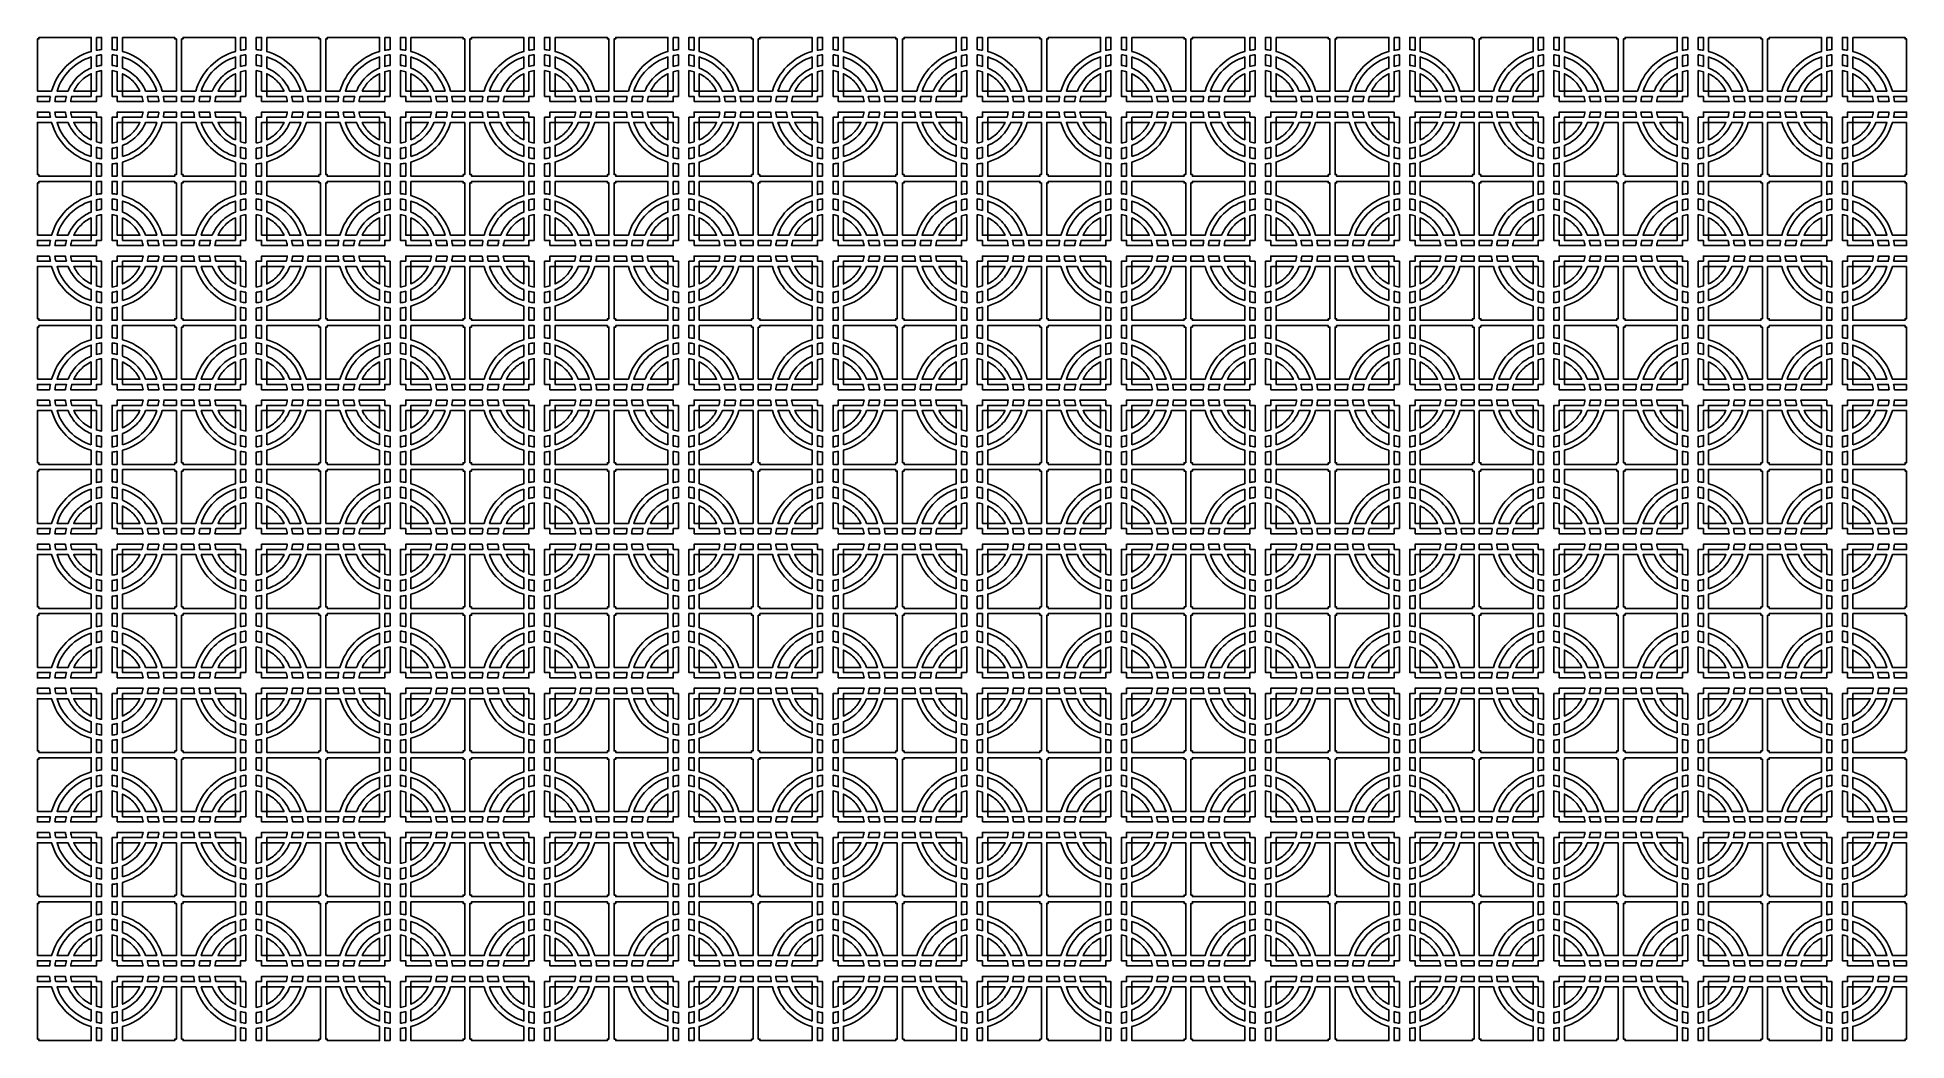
# Model space of a CAD drawing. Extents: x -89 to 89, y -48 to 48.
import ezdxf

# ---------------------------------------------------------------- set-up
doc = ezdxf.new("R2010")
doc.units = 0

msp = doc.modelspace()

# ---------------------------------------------------------------- linework, layer by layer
at = {"layer": 'MATERIAL3'}
for points in [[(-89.45, 42.9), (-88.091503, 42.9), (-88.091503, 42.9, -0.127985), (-86.689087, 45.289087, -0.127985), (-84.3, 46.691503), (-84.3, 48.05), (-84.3, 48.05), (-89.3, 48.05), (-89.3, 48.05), (-89.3, 47.9), (-89.3, 47.9), (-89.45, 47.9), (-89.45, 47.9), (-89.45, 42.9)], [(-83.8, 48.05), (-83.8, 46.808327), (-83.8, 46.808327, -0.0114755), (-83.550791, 46.848515, -0.0114755), (-83.3, 46.877226), (-83.3, 48.05), (-83.3, 48.05), (-83.8, 48.05)], [(-81.8, 46.808327), (-81.8, 48.05), (-81.8, 48.05), (-82.3, 48.05), (-82.3, 48.05), (-82.3, 46.877226), (-82.3, 46.877226, -0.0114755), (-82.049209, 46.848515, -0.0114755)], [(-81.3, 48.05), (-81.3, 46.691503), (-81.3, 46.691503, -0.127985), (-78.910913, 45.289087, -0.127985), (-77.508497, 42.9), (-76.15, 42.9), (-76.15, 42.9), (-76.15, 47.9), (-76.15, 47.9), (-76.3, 47.9), (-76.3, 47.9), (-76.3, 48.05), (-76.3, 48.05), (-81.3, 48.05)], [(-75.65, 42.9), (-74.291503, 42.9), (-74.291503, 42.9, -0.127985), (-72.889087, 45.289087, -0.127985), (-70.5, 46.691503), (-70.5, 48.05), (-70.5, 48.05), (-75.5, 48.05), (-75.5, 48.05), (-75.5, 47.9), (-75.5, 47.9), (-75.65, 47.9), (-75.65, 47.9), (-75.65, 42.9)], [(-70, 48.05), (-70, 46.808327), (-70, 46.808327, -0.0114755), (-69.750791, 46.848515, -0.0114755), (-69.5, 46.877226), (-69.5, 48.05), (-69.5, 48.05), (-70, 48.05)], [(-68, 46.808327), (-68, 48.05), (-68, 48.05), (-68.5, 48.05), (-68.5, 48.05), (-68.5, 46.877226), (-68.5, 46.877226, -0.0114755), (-68.249209, 46.848515, -0.0114755)], [(-67.5, 48.05), (-67.5, 46.691503), (-67.5, 46.691503, -0.127985), (-65.110913, 45.289087, -0.127985), (-63.708497, 42.9), (-62.35, 42.9), (-62.35, 42.9), (-62.35, 47.9), (-62.35, 47.9), (-62.5, 47.9), (-62.5, 47.9), (-62.5, 48.05), (-62.5, 48.05), (-67.5, 48.05)], [(-61.85, 42.9), (-60.491503, 42.9), (-60.491503, 42.9, -0.127985), (-59.089087, 45.289087, -0.127985), (-56.7, 46.691503), (-56.7, 48.05), (-56.7, 48.05), (-61.7, 48.05), (-61.7, 48.05), (-61.7, 47.9), (-61.7, 47.9), (-61.85, 47.9), (-61.85, 47.9), (-61.85, 42.9)], [(-56.2, 48.05), (-56.2, 46.808327), (-56.2, 46.808327, -0.0114755), (-55.950791, 46.848515, -0.0114755), (-55.7, 46.877226), (-55.7, 48.05), (-55.7, 48.05), (-56.2, 48.05)], [(-54.2, 46.808327), (-54.2, 48.05), (-54.2, 48.05), (-54.7, 48.05), (-54.7, 48.05), (-54.7, 46.877226), (-54.7, 46.877226, -0.0114755), (-54.449209, 46.848515, -0.0114755)], [(-53.7, 48.05), (-53.7, 46.691503), (-53.7, 46.691503, -0.127985), (-51.310913, 45.289087, -0.127985), (-49.908497, 42.9), (-48.55, 42.9), (-48.55, 42.9), (-48.55, 47.9), (-48.55, 47.9), (-48.7, 47.9), (-48.7, 47.9), (-48.7, 48.05), (-48.7, 48.05), (-53.7, 48.05)], [(-48.05, 42.9), (-46.691503, 42.9), (-46.691503, 42.9, -0.127985), (-45.289087, 45.289087, -0.127985), (-42.9, 46.691503), (-42.9, 48.05), (-42.9, 48.05), (-47.9, 48.05), (-47.9, 48.05), (-47.9, 47.9), (-47.9, 47.9), (-48.05, 47.9), (-48.05, 47.9), (-48.05, 42.9)], [(-42.4, 48.05), (-42.4, 46.808327), (-42.4, 46.808327, -0.0114755), (-42.150791, 46.848515, -0.0114755), (-41.9, 46.877226), (-41.9, 48.05), (-41.9, 48.05), (-42.4, 48.05)], [(-40.4, 46.808327), (-40.4, 48.05), (-40.4, 48.05), (-40.9, 48.05), (-40.9, 48.05), (-40.9, 46.877226), (-40.9, 46.877226, -0.0114755), (-40.649209, 46.848515, -0.0114755)], [(-39.9, 48.05), (-39.9, 46.691503), (-39.9, 46.691503, -0.127985), (-37.510913, 45.289087, -0.127985), (-36.108497, 42.9), (-34.75, 42.9), (-34.75, 42.9), (-34.75, 47.9), (-34.75, 47.9), (-34.9, 47.9), (-34.9, 47.9), (-34.9, 48.05), (-34.9, 48.05), (-39.9, 48.05)], [(-34.25, 42.9), (-32.891503, 42.9), (-32.891503, 42.9, -0.127985), (-31.489087, 45.289087, -0.127985), (-29.1, 46.691503), (-29.1, 48.05), (-29.1, 48.05), (-34.1, 48.05), (-34.1, 48.05), (-34.1, 47.9), (-34.1, 47.9), (-34.25, 47.9), (-34.25, 47.9), (-34.25, 42.9)], [(-28.6, 48.05), (-28.6, 46.808327), (-28.6, 46.808327, -0.0114755), (-28.350791, 46.848515, -0.0114755), (-28.1, 46.877226), (-28.1, 48.05), (-28.1, 48.05), (-28.6, 48.05)], [(-26.6, 46.808327), (-26.6, 48.05), (-26.6, 48.05), (-27.1, 48.05), (-27.1, 48.05), (-27.1, 46.877226), (-27.1, 46.877226, -0.0114755), (-26.849209, 46.848515, -0.0114755)], [(-26.1, 48.05), (-26.1, 46.691503), (-26.1, 46.691503, -0.127985), (-23.710913, 45.289087, -0.127985), (-22.308497, 42.9), (-20.95, 42.9), (-20.95, 42.9), (-20.95, 47.9), (-20.95, 47.9), (-21.1, 47.9), (-21.1, 47.9), (-21.1, 48.05), (-21.1, 48.05), (-26.1, 48.05)], [(-20.45, 42.9), (-19.091503, 42.9), (-19.091503, 42.9, -0.127985), (-17.689087, 45.289087, -0.127985), (-15.3, 46.691503), (-15.3, 48.05), (-15.3, 48.05), (-20.3, 48.05), (-20.3, 48.05), (-20.3, 47.9), (-20.3, 47.9), (-20.45, 47.9), (-20.45, 47.9), (-20.45, 42.9)], [(-14.8, 48.05), (-14.8, 46.808327), (-14.8, 46.808327, -0.0114755), (-14.550791, 46.848515, -0.0114755), (-14.3, 46.877226), (-14.3, 48.05), (-14.3, 48.05), (-14.8, 48.05)], [(-12.8, 46.808327), (-12.8, 48.05), (-12.8, 48.05), (-13.3, 48.05), (-13.3, 48.05), (-13.3, 46.877226), (-13.3, 46.877226, -0.0114755), (-13.049209, 46.848515, -0.0114755)], [(-12.3, 48.05), (-12.3, 46.691503), (-12.3, 46.691503, -0.127985), (-9.910913, 45.289087, -0.127985), (-8.508497, 42.9), (-7.15, 42.9), (-7.15, 42.9), (-7.15, 47.9), (-7.15, 47.9), (-7.3, 47.9), (-7.3, 47.9), (-7.3, 48.05), (-7.3, 48.05), (-12.3, 48.05)], [(-6.65, 42.9), (-5.291503, 42.9), (-5.291503, 42.9, -0.127985), (-3.889087, 45.289087, -0.127985), (-1.5, 46.691503), (-1.5, 48.05), (-1.5, 48.05), (-6.5, 48.05), (-6.5, 48.05), (-6.5, 47.9), (-6.5, 47.9), (-6.65, 47.9), (-6.65, 47.9), (-6.65, 42.9)], [(-1, 48.05), (-1, 46.808327), (-1, 46.808327, -0.0114755), (-0.750791, 46.848515, -0.0114755), (-0.5, 46.877226), (-0.5, 48.05), (-0.5, 48.05), (-1, 48.05)], [(1, 46.808327), (1, 48.05), (1, 48.05), (0.5, 48.05), (0.5, 48.05), (0.5, 46.877226), (0.5, 46.877226, -0.0114755), (0.750791, 46.848515, -0.0114755)], [(1.5, 48.05), (1.5, 46.691503), (1.5, 46.691503, -0.127985), (3.889087, 45.289087, -0.127985), (5.291503, 42.9), (6.65, 42.9), (6.65, 42.9), (6.65, 47.9), (6.65, 47.9), (6.5, 47.9), (6.5, 47.9), (6.5, 48.05), (6.5, 48.05), (1.5, 48.05)], [(7.15, 42.9), (8.508497, 42.9), (8.508497, 42.9, -0.127985), (9.910913, 45.289087, -0.127985), (12.3, 46.691503), (12.3, 48.05), (12.3, 48.05), (7.3, 48.05), (7.3, 48.05), (7.3, 47.9), (7.3, 47.9), (7.15, 47.9), (7.15, 47.9), (7.15, 42.9)], [(12.8, 48.05), (12.8, 46.808327), (12.8, 46.808327, -0.0114755), (13.049209, 46.848515, -0.0114755), (13.3, 46.877226), (13.3, 48.05), (13.3, 48.05), (12.8, 48.05)], [(14.8, 46.808327), (14.8, 48.05), (14.8, 48.05), (14.3, 48.05), (14.3, 48.05), (14.3, 46.877226), (14.3, 46.877226, -0.0114755), (14.550791, 46.848515, -0.0114755)], [(15.3, 48.05), (15.3, 46.691503), (15.3, 46.691503, -0.127985), (17.689087, 45.289087, -0.127985), (19.091503, 42.9), (20.45, 42.9), (20.45, 42.9), (20.45, 47.9), (20.45, 47.9), (20.3, 47.9), (20.3, 47.9), (20.3, 48.05), (20.3, 48.05), (15.3, 48.05)], [(20.95, 42.9), (22.308497, 42.9), (22.308497, 42.9, -0.127985), (23.710913, 45.289087, -0.127985), (26.1, 46.691503), (26.1, 48.05), (26.1, 48.05), (21.1, 48.05), (21.1, 48.05), (21.1, 47.9), (21.1, 47.9), (20.95, 47.9), (20.95, 47.9), (20.95, 42.9)], [(26.6, 48.05), (26.6, 46.808327), (26.6, 46.808327, -0.0114755), (26.849209, 46.848515, -0.0114755), (27.1, 46.877226), (27.1, 48.05), (27.1, 48.05), (26.6, 48.05)], [(28.6, 46.808327), (28.6, 48.05), (28.6, 48.05), (28.1, 48.05), (28.1, 48.05), (28.1, 46.877226), (28.1, 46.877226, -0.0114755), (28.350791, 46.848515, -0.0114755)], [(29.1, 48.05), (29.1, 46.691503), (29.1, 46.691503, -0.127985), (31.489087, 45.289087, -0.127985), (32.891503, 42.9), (34.25, 42.9), (34.25, 42.9), (34.25, 47.9), (34.25, 47.9), (34.1, 47.9), (34.1, 47.9), (34.1, 48.05), (34.1, 48.05), (29.1, 48.05)], [(34.75, 42.9), (36.108497, 42.9), (36.108497, 42.9, -0.127985), (37.510913, 45.289087, -0.127985), (39.9, 46.691503), (39.9, 48.05), (39.9, 48.05), (34.9, 48.05), (34.9, 48.05), (34.9, 47.9), (34.9, 47.9), (34.75, 47.9), (34.75, 47.9), (34.75, 42.9)], [(40.4, 48.05), (40.4, 46.808327), (40.4, 46.808327, -0.0114755), (40.649209, 46.848515, -0.0114755), (40.9, 46.877226), (40.9, 48.05), (40.9, 48.05), (40.4, 48.05)], [(42.4, 46.808327), (42.4, 48.05), (42.4, 48.05), (41.9, 48.05), (41.9, 48.05), (41.9, 46.877226), (41.9, 46.877226, -0.0114755), (42.150791, 46.848515, -0.0114755)], [(42.9, 48.05), (42.9, 46.691503), (42.9, 46.691503, -0.127985), (45.289087, 45.289087, -0.127985), (46.691503, 42.9), (48.05, 42.9), (48.05, 42.9), (48.05, 47.9), (48.05, 47.9), (47.9, 47.9), (47.9, 47.9), (47.9, 48.05), (47.9, 48.05), (42.9, 48.05)], [(48.55, 42.9), (49.908497, 42.9), (49.908497, 42.9, -0.127985), (51.310913, 45.289087, -0.127985), (53.7, 46.691503), (53.7, 48.05), (53.7, 48.05), (48.7, 48.05), (48.7, 48.05), (48.7, 47.9), (48.7, 47.9), (48.55, 47.9), (48.55, 47.9), (48.55, 42.9)], [(54.2, 48.05), (54.2, 46.808327), (54.2, 46.808327, -0.0114755), (54.449209, 46.848515, -0.0114755), (54.7, 46.877226), (54.7, 48.05), (54.7, 48.05), (54.2, 48.05)], [(56.2, 46.808327), (56.2, 48.05), (56.2, 48.05), (55.7, 48.05), (55.7, 48.05), (55.7, 46.877226), (55.7, 46.877226, -0.0114755), (55.950791, 46.848515, -0.0114755)], [(56.7, 48.05), (56.7, 46.691503), (56.7, 46.691503, -0.127985), (59.089087, 45.289087, -0.127985), (60.491503, 42.9), (61.85, 42.9), (61.85, 42.9), (61.85, 47.9), (61.85, 47.9), (61.7, 47.9), (61.7, 47.9), (61.7, 48.05), (61.7, 48.05), (56.7, 48.05)], [(62.35, 42.9), (63.708497, 42.9), (63.708497, 42.9, -0.127985), (65.110913, 45.289087, -0.127985), (67.5, 46.691503), (67.5, 48.05), (67.5, 48.05), (62.5, 48.05), (62.5, 48.05), (62.5, 47.9), (62.5, 47.9), (62.35, 47.9), (62.35, 47.9), (62.35, 42.9)], [(68, 48.05), (68, 46.808327), (68, 46.808327, -0.0114755), (68.249209, 46.848515, -0.0114755), (68.5, 46.877226), (68.5, 48.05), (68.5, 48.05), (68, 48.05)], [(70, 46.808327), (70, 48.05), (70, 48.05), (69.5, 48.05), (69.5, 48.05), (69.5, 46.877226), (69.5, 46.877226, -0.0114755), (69.750791, 46.848515, -0.0114755)], [(70.5, 48.05), (70.5, 46.691503), (70.5, 46.691503, -0.127985), (72.889087, 45.289087, -0.127985), (74.291503, 42.9), (75.65, 42.9), (75.65, 42.9), (75.65, 47.9), (75.65, 47.9), (75.5, 47.9), (75.5, 47.9), (75.5, 48.05), (75.5, 48.05), (70.5, 48.05)], [(76.15, 42.9), (77.508497, 42.9), (77.508497, 42.9, -0.127985), (78.910913, 45.289087, -0.127985), (81.3, 46.691503), (81.3, 48.05), (81.3, 48.05), (76.3, 48.05), (76.3, 48.05), (76.3, 47.9), (76.3, 47.9), (76.15, 47.9), (76.15, 47.9), (76.15, 42.9)], [(81.8, 48.05), (81.8, 46.808327), (81.8, 46.808327, -0.0114755), (82.049209, 46.848515, -0.0114755), (82.3, 46.877226), (82.3, 48.05), (82.3, 48.05), (81.8, 48.05)], [(83.8, 46.808327), (83.8, 48.05), (83.8, 48.05), (83.3, 48.05), (83.3, 48.05), (83.3, 46.877226), (83.3, 46.877226, -0.0114755), (83.550791, 46.848515, -0.0114755)], [(84.3, 48.05), (84.3, 46.691503), (84.3, 46.691503, -0.127985), (86.689087, 45.289087, -0.127985), (88.091503, 42.9), (89.45, 42.9), (89.45, 42.9), (89.45, 47.9), (89.45, 47.9), (89.3, 47.9), (89.3, 47.9), (89.3, 48.05), (89.3, 48.05), (84.3, 48.05)], [(-86.508099, 42.9, -0.100588), (-85.628427, 44.228427, -0.100588), (-84.3, 45.108099), (-84.3, 46.169696), (-84.3, 46.169696, 0.120758), (-86.335534, 44.935534, 0.120758), (-87.569696, 42.9), (-86.508099, 42.9)], [(-83.3, 42.4), (-83.3, 44.864102), (-83.3, 44.864102, 0.0183026), (-83.552014, 44.818256, 0.0183026), (-83.8, 44.754102), (-83.8, 42.9), (-83.8, 42.9), (-84.3, 42.9), (-84.3, 42.9), (-84.3, 42.4), (-84.3, 42.4), (-86.154102, 42.4), (-86.154102, 42.4, 0.0183026), (-86.218256, 42.152014, 0.0183026), (-86.264102, 41.9), (-83.8, 41.9), (-83.8, 41.9), (-83.8, 42.4), (-83.8, 42.4), (-83.3, 42.4)], [(-83.3, 45.368627), (-83.3, 46.374937), (-83.3, 46.374937, 0.0126495), (-83.550961, 46.343284, 0.0126495), (-83.8, 46.298979), (-83.8, 45.272983), (-83.8, 45.272983, -0.0159204), (-83.551523, 45.328767, -0.0159204)], [(-82.3, 46.374937), (-82.3, 45.368627), (-82.3, 45.368627, -0.0159204), (-82.048477, 45.328767, -0.0159204), (-81.8, 45.272983), (-81.8, 46.298979), (-81.8, 46.298979, 0.0126495), (-82.049039, 46.343284, 0.0126495)], [(-81.8, 41.9), (-79.335898, 41.9), (-79.335898, 41.9, 0.0183026), (-79.381744, 42.152014, 0.0183026), (-79.445898, 42.4), (-81.3, 42.4), (-81.3, 42.4), (-81.3, 42.9), (-81.3, 42.9), (-81.8, 42.9), (-81.8, 42.9), (-81.8, 44.754102), (-81.8, 44.754102, 0.0183026), (-82.047986, 44.818256, 0.0183026), (-82.3, 44.864102), (-82.3, 42.4), (-82.3, 42.4), (-81.8, 42.4), (-81.8, 42.4), (-81.8, 41.9)], [(-81.3, 45.108099, -0.100588), (-79.971573, 44.228427, -0.100588), (-79.091901, 42.9), (-78.030304, 42.9), (-78.030304, 42.9, 0.120758), (-79.264466, 44.935534, 0.120758), (-81.3, 46.169696), (-81.3, 45.108099)], [(-72.708099, 42.9, -0.100588), (-71.828427, 44.228427, -0.100588), (-70.5, 45.108099), (-70.5, 46.169696), (-70.5, 46.169696, 0.120758), (-72.535534, 44.935534, 0.120758), (-73.769696, 42.9), (-72.708099, 42.9)], [(-69.5, 42.4), (-69.5, 44.864102), (-69.5, 44.864102, 0.0183026), (-69.752014, 44.818256, 0.0183026), (-70, 44.754102), (-70, 42.9), (-70, 42.9), (-70.5, 42.9), (-70.5, 42.9), (-70.5, 42.4), (-70.5, 42.4), (-72.354102, 42.4), (-72.354102, 42.4, 0.0183026), (-72.418256, 42.152014, 0.0183026), (-72.464102, 41.9), (-70, 41.9), (-70, 41.9), (-70, 42.4), (-70, 42.4), (-69.5, 42.4)], [(-69.5, 45.368627), (-69.5, 46.374937), (-69.5, 46.374937, 0.0126495), (-69.750961, 46.343284, 0.0126495), (-70, 46.298979), (-70, 45.272983), (-70, 45.272983, -0.0159204), (-69.751523, 45.328767, -0.0159204)], [(-68.5, 46.374937), (-68.5, 45.368627), (-68.5, 45.368627, -0.0159204), (-68.248477, 45.328767, -0.0159204), (-68, 45.272983), (-68, 46.298979), (-68, 46.298979, 0.0126495), (-68.249039, 46.343284, 0.0126495)], [(-68, 41.9), (-65.535898, 41.9), (-65.535898, 41.9, 0.0183026), (-65.581744, 42.152014, 0.0183026), (-65.645898, 42.4), (-67.5, 42.4), (-67.5, 42.4), (-67.5, 42.9), (-67.5, 42.9), (-68, 42.9), (-68, 42.9), (-68, 44.754102), (-68, 44.754102, 0.0183026), (-68.247986, 44.818256, 0.0183026), (-68.5, 44.864102), (-68.5, 42.4), (-68.5, 42.4), (-68, 42.4), (-68, 42.4), (-68, 41.9)], [(-67.5, 45.108099, -0.100588), (-66.171573, 44.228427, -0.100588), (-65.291901, 42.9), (-64.230304, 42.9), (-64.230304, 42.9, 0.120758), (-65.464466, 44.935534, 0.120758), (-67.5, 46.169696), (-67.5, 45.108099)], [(-58.908099, 42.9, -0.100588), (-58.028427, 44.228427, -0.100588), (-56.7, 45.108099), (-56.7, 46.169696), (-56.7, 46.169696, 0.120758), (-58.735534, 44.935534, 0.120758), (-59.969696, 42.9), (-58.908099, 42.9)], [(-55.7, 42.4), (-55.7, 44.864102), (-55.7, 44.864102, 0.0183026), (-55.952014, 44.818256, 0.0183026), (-56.2, 44.754102), (-56.2, 42.9), (-56.2, 42.9), (-56.7, 42.9), (-56.7, 42.9), (-56.7, 42.4), (-56.7, 42.4), (-58.554102, 42.4), (-58.554102, 42.4, 0.0183026), (-58.618256, 42.152014, 0.0183026), (-58.664102, 41.9), (-56.2, 41.9), (-56.2, 41.9), (-56.2, 42.4), (-56.2, 42.4), (-55.7, 42.4)], [(-55.7, 45.368627), (-55.7, 46.374937), (-55.7, 46.374937, 0.0126495), (-55.950961, 46.343284, 0.0126495), (-56.2, 46.298979), (-56.2, 45.272983), (-56.2, 45.272983, -0.0159204), (-55.951523, 45.328767, -0.0159204)], [(-54.7, 46.374937), (-54.7, 45.368627), (-54.7, 45.368627, -0.0159204), (-54.448477, 45.328767, -0.0159204), (-54.2, 45.272983), (-54.2, 46.298979), (-54.2, 46.298979, 0.0126495), (-54.449039, 46.343284, 0.0126495)], [(-54.2, 41.9), (-51.735898, 41.9), (-51.735898, 41.9, 0.0183026), (-51.781744, 42.152014, 0.0183026), (-51.845898, 42.4), (-53.7, 42.4), (-53.7, 42.4), (-53.7, 42.9), (-53.7, 42.9), (-54.2, 42.9), (-54.2, 42.9), (-54.2, 44.754102), (-54.2, 44.754102, 0.0183026), (-54.447986, 44.818256, 0.0183026), (-54.7, 44.864102), (-54.7, 42.4), (-54.7, 42.4), (-54.2, 42.4), (-54.2, 42.4), (-54.2, 41.9)], [(-53.7, 45.108099, -0.100588), (-52.371573, 44.228427, -0.100588), (-51.491901, 42.9), (-50.430304, 42.9), (-50.430304, 42.9, 0.120758), (-51.664466, 44.935534, 0.120758), (-53.7, 46.169696), (-53.7, 45.108099)], [(-45.108099, 42.9, -0.100588), (-44.228427, 44.228427, -0.100588), (-42.9, 45.108099), (-42.9, 46.169696), (-42.9, 46.169696, 0.120758), (-44.935534, 44.935534, 0.120758), (-46.169696, 42.9), (-45.108099, 42.9)], [(-41.9, 42.4), (-41.9, 44.864102), (-41.9, 44.864102, 0.0183026), (-42.152014, 44.818256, 0.0183026), (-42.4, 44.754102), (-42.4, 42.9), (-42.4, 42.9), (-42.9, 42.9), (-42.9, 42.9), (-42.9, 42.4), (-42.9, 42.4), (-44.754102, 42.4), (-44.754102, 42.4, 0.0183026), (-44.818256, 42.152014, 0.0183026), (-44.864102, 41.9), (-42.4, 41.9), (-42.4, 41.9), (-42.4, 42.4), (-42.4, 42.4), (-41.9, 42.4)], [(-41.9, 45.368627), (-41.9, 46.374937), (-41.9, 46.374937, 0.0126495), (-42.150961, 46.343284, 0.0126495), (-42.4, 46.298979), (-42.4, 45.272983), (-42.4, 45.272983, -0.0159204), (-42.151523, 45.328767, -0.0159204)], [(-40.9, 46.374937), (-40.9, 45.368627), (-40.9, 45.368627, -0.0159204), (-40.648477, 45.328767, -0.0159204), (-40.4, 45.272983), (-40.4, 46.298979), (-40.4, 46.298979, 0.0126495), (-40.649039, 46.343284, 0.0126495)], [(-40.4, 41.9), (-37.935898, 41.9), (-37.935898, 41.9, 0.0183026), (-37.981744, 42.152014, 0.0183026), (-38.045898, 42.4), (-39.9, 42.4), (-39.9, 42.4), (-39.9, 42.9), (-39.9, 42.9), (-40.4, 42.9), (-40.4, 42.9), (-40.4, 44.754102), (-40.4, 44.754102, 0.0183026), (-40.647986, 44.818256, 0.0183026), (-40.9, 44.864102), (-40.9, 42.4), (-40.9, 42.4), (-40.4, 42.4), (-40.4, 42.4), (-40.4, 41.9)], [(-39.9, 45.108099, -0.100588), (-38.571573, 44.228427, -0.100588), (-37.691901, 42.9), (-36.630304, 42.9), (-36.630304, 42.9, 0.120758), (-37.864466, 44.935534, 0.120758), (-39.9, 46.169696), (-39.9, 45.108099)], [(-31.308099, 42.9, -0.100588), (-30.428427, 44.228427, -0.100588), (-29.1, 45.108099), (-29.1, 46.169696), (-29.1, 46.169696, 0.120758), (-31.135534, 44.935534, 0.120758), (-32.369696, 42.9), (-31.308099, 42.9)], [(-28.1, 42.4), (-28.1, 44.864102), (-28.1, 44.864102, 0.0183026), (-28.352014, 44.818256, 0.0183026), (-28.6, 44.754102), (-28.6, 42.9), (-28.6, 42.9), (-29.1, 42.9), (-29.1, 42.9), (-29.1, 42.4), (-29.1, 42.4), (-30.954102, 42.4), (-30.954102, 42.4, 0.0183026), (-31.018256, 42.152014, 0.0183026), (-31.064102, 41.9), (-28.6, 41.9), (-28.6, 41.9), (-28.6, 42.4), (-28.6, 42.4), (-28.1, 42.4)], [(-28.1, 45.368627), (-28.1, 46.374937), (-28.1, 46.374937, 0.0126495), (-28.350961, 46.343284, 0.0126495), (-28.6, 46.298979), (-28.6, 45.272983), (-28.6, 45.272983, -0.0159204), (-28.351523, 45.328767, -0.0159204)], [(-27.1, 46.374937), (-27.1, 45.368627), (-27.1, 45.368627, -0.0159204), (-26.848477, 45.328767, -0.0159204), (-26.6, 45.272983), (-26.6, 46.298979), (-26.6, 46.298979, 0.0126495), (-26.849039, 46.343284, 0.0126495)], [(-26.6, 41.9), (-24.135898, 41.9), (-24.135898, 41.9, 0.0183026), (-24.181744, 42.152014, 0.0183026), (-24.245898, 42.4), (-26.1, 42.4), (-26.1, 42.4), (-26.1, 42.9), (-26.1, 42.9), (-26.6, 42.9), (-26.6, 42.9), (-26.6, 44.754102), (-26.6, 44.754102, 0.0183026), (-26.847986, 44.818256, 0.0183026), (-27.1, 44.864102), (-27.1, 42.4), (-27.1, 42.4), (-26.6, 42.4), (-26.6, 42.4), (-26.6, 41.9)], [(-26.1, 45.108099, -0.100588), (-24.771573, 44.228427, -0.100588), (-23.891901, 42.9), (-22.830304, 42.9), (-22.830304, 42.9, 0.120758), (-24.064466, 44.935534, 0.120758), (-26.1, 46.169696), (-26.1, 45.108099)], [(-17.508099, 42.9, -0.100588), (-16.628427, 44.228427, -0.100588), (-15.3, 45.108099), (-15.3, 46.169696), (-15.3, 46.169696, 0.120758), (-17.335534, 44.935534, 0.120758), (-18.569696, 42.9), (-17.508099, 42.9)], [(-14.3, 42.4), (-14.3, 44.864102), (-14.3, 44.864102, 0.0183026), (-14.552014, 44.818256, 0.0183026), (-14.8, 44.754102), (-14.8, 42.9), (-14.8, 42.9), (-15.3, 42.9), (-15.3, 42.9), (-15.3, 42.4), (-15.3, 42.4), (-17.154102, 42.4), (-17.154102, 42.4, 0.0183026), (-17.218256, 42.152014, 0.0183026), (-17.264102, 41.9), (-14.8, 41.9), (-14.8, 41.9), (-14.8, 42.4), (-14.8, 42.4), (-14.3, 42.4)], [(-14.3, 45.368627), (-14.3, 46.374937), (-14.3, 46.374937, 0.0126495), (-14.550961, 46.343284, 0.0126495), (-14.8, 46.298979), (-14.8, 45.272983), (-14.8, 45.272983, -0.0159204), (-14.551523, 45.328767, -0.0159204)], [(-13.3, 46.374937), (-13.3, 45.368627), (-13.3, 45.368627, -0.0159204), (-13.048477, 45.328767, -0.0159204), (-12.8, 45.272983), (-12.8, 46.298979), (-12.8, 46.298979, 0.0126495), (-13.049039, 46.343284, 0.0126495)], [(-12.8, 41.9), (-10.335898, 41.9), (-10.335898, 41.9, 0.0183026), (-10.381744, 42.152014, 0.0183026), (-10.445898, 42.4), (-12.3, 42.4), (-12.3, 42.4), (-12.3, 42.9), (-12.3, 42.9), (-12.8, 42.9), (-12.8, 42.9), (-12.8, 44.754102), (-12.8, 44.754102, 0.0183026), (-13.047986, 44.818256, 0.0183026), (-13.3, 44.864102), (-13.3, 42.4), (-13.3, 42.4), (-12.8, 42.4), (-12.8, 42.4), (-12.8, 41.9)], [(-12.3, 45.108099, -0.100588), (-10.971573, 44.228427, -0.100588), (-10.091901, 42.9), (-9.030304, 42.9), (-9.030304, 42.9, 0.120758), (-10.264466, 44.935534, 0.120758), (-12.3, 46.169696), (-12.3, 45.108099)], [(-3.708099, 42.9, -0.100588), (-2.828427, 44.228427, -0.100588), (-1.5, 45.108099), (-1.5, 46.169696), (-1.5, 46.169696, 0.120758), (-3.535534, 44.935534, 0.120758), (-4.769696, 42.9), (-3.708099, 42.9)], [(-0.5, 42.4), (-0.5, 44.864102), (-0.5, 44.864102, 0.0183026), (-0.752014, 44.818256, 0.0183026), (-1, 44.754102), (-1, 42.9), (-1, 42.9), (-1.5, 42.9), (-1.5, 42.9), (-1.5, 42.4), (-1.5, 42.4), (-3.354102, 42.4), (-3.354102, 42.4, 0.0183026), (-3.418256, 42.152014, 0.0183026), (-3.464102, 41.9), (-1, 41.9), (-1, 41.9), (-1, 42.4), (-1, 42.4), (-0.5, 42.4)], [(-0.5, 45.368627), (-0.5, 46.374937), (-0.5, 46.374937, 0.0126495), (-0.750961, 46.343284, 0.0126495), (-1, 46.298979), (-1, 45.272983), (-1, 45.272983, -0.0159204), (-0.751523, 45.328767, -0.0159204)], [(0.5, 46.374937), (0.5, 45.368627), (0.5, 45.368627, -0.0159204), (0.751523, 45.328767, -0.0159204), (1, 45.272983), (1, 46.298979), (1, 46.298979, 0.0126495), (0.750961, 46.343284, 0.0126495)], [(1, 41.9), (3.464102, 41.9), (3.464102, 41.9, 0.0183026), (3.418256, 42.152014, 0.0183026), (3.354102, 42.4), (1.5, 42.4), (1.5, 42.4), (1.5, 42.9), (1.5, 42.9), (1, 42.9), (1, 42.9), (1, 44.754102), (1, 44.754102, 0.0183026), (0.752014, 44.818256, 0.0183026), (0.5, 44.864102), (0.5, 42.4), (0.5, 42.4), (1, 42.4), (1, 42.4), (1, 41.9)], [(1.5, 45.108099, -0.100588), (2.828427, 44.228427, -0.100588), (3.708099, 42.9), (4.769696, 42.9), (4.769696, 42.9, 0.120758), (3.535534, 44.935534, 0.120758), (1.5, 46.169696), (1.5, 45.108099)], [(10.091901, 42.9, -0.100588), (10.971573, 44.228427, -0.100588), (12.3, 45.108099), (12.3, 46.169696), (12.3, 46.169696, 0.120758), (10.264466, 44.935534, 0.120758), (9.030304, 42.9), (10.091901, 42.9)], [(13.3, 42.4), (13.3, 44.864102), (13.3, 44.864102, 0.0183026), (13.047986, 44.818256, 0.0183026), (12.8, 44.754102), (12.8, 42.9), (12.8, 42.9), (12.3, 42.9), (12.3, 42.9), (12.3, 42.4), (12.3, 42.4), (10.445898, 42.4), (10.445898, 42.4, 0.0183026), (10.381744, 42.152014, 0.0183026), (10.335898, 41.9), (12.8, 41.9), (12.8, 41.9), (12.8, 42.4), (12.8, 42.4), (13.3, 42.4)], [(13.3, 45.368627), (13.3, 46.374937), (13.3, 46.374937, 0.0126495), (13.049039, 46.343284, 0.0126495), (12.8, 46.298979), (12.8, 45.272983), (12.8, 45.272983, -0.0159204), (13.048477, 45.328767, -0.0159204)], [(14.3, 46.374937), (14.3, 45.368627), (14.3, 45.368627, -0.0159204), (14.551523, 45.328767, -0.0159204), (14.8, 45.272983), (14.8, 46.298979), (14.8, 46.298979, 0.0126495), (14.550961, 46.343284, 0.0126495)], [(14.8, 41.9), (17.264102, 41.9), (17.264102, 41.9, 0.0183026), (17.218256, 42.152014, 0.0183026), (17.154102, 42.4), (15.3, 42.4), (15.3, 42.4), (15.3, 42.9), (15.3, 42.9), (14.8, 42.9), (14.8, 42.9), (14.8, 44.754102), (14.8, 44.754102, 0.0183026), (14.552014, 44.818256, 0.0183026), (14.3, 44.864102), (14.3, 42.4), (14.3, 42.4), (14.8, 42.4), (14.8, 42.4), (14.8, 41.9)], [(15.3, 45.108099, -0.100588), (16.628427, 44.228427, -0.100588), (17.508099, 42.9), (18.569696, 42.9), (18.569696, 42.9, 0.120758), (17.335534, 44.935534, 0.120758), (15.3, 46.169696), (15.3, 45.108099)], [(23.891901, 42.9, -0.100588), (24.771573, 44.228427, -0.100588), (26.1, 45.108099), (26.1, 46.169696), (26.1, 46.169696, 0.120758), (24.064466, 44.935534, 0.120758), (22.830304, 42.9), (23.891901, 42.9)], [(27.1, 42.4), (27.1, 44.864102), (27.1, 44.864102, 0.0183026), (26.847986, 44.818256, 0.0183026), (26.6, 44.754102), (26.6, 42.9), (26.6, 42.9), (26.1, 42.9), (26.1, 42.9), (26.1, 42.4), (26.1, 42.4), (24.245898, 42.4), (24.245898, 42.4, 0.0183026), (24.181744, 42.152014, 0.0183026), (24.135898, 41.9), (26.6, 41.9), (26.6, 41.9), (26.6, 42.4), (26.6, 42.4), (27.1, 42.4)], [(27.1, 45.368627), (27.1, 46.374937), (27.1, 46.374937, 0.0126495), (26.849039, 46.343284, 0.0126495), (26.6, 46.298979), (26.6, 45.272983), (26.6, 45.272983, -0.0159204), (26.848477, 45.328767, -0.0159204)], [(28.1, 46.374937), (28.1, 45.368627), (28.1, 45.368627, -0.0159204), (28.351523, 45.328767, -0.0159204), (28.6, 45.272983), (28.6, 46.298979), (28.6, 46.298979, 0.0126495), (28.350961, 46.343284, 0.0126495)], [(28.6, 41.9), (31.064102, 41.9), (31.064102, 41.9, 0.0183026), (31.018256, 42.152014, 0.0183026), (30.954102, 42.4), (29.1, 42.4), (29.1, 42.4), (29.1, 42.9), (29.1, 42.9), (28.6, 42.9), (28.6, 42.9), (28.6, 44.754102), (28.6, 44.754102, 0.0183026), (28.352014, 44.818256, 0.0183026), (28.1, 44.864102), (28.1, 42.4), (28.1, 42.4), (28.6, 42.4), (28.6, 42.4), (28.6, 41.9)], [(29.1, 45.108099, -0.100588), (30.428427, 44.228427, -0.100588), (31.308099, 42.9), (32.369696, 42.9), (32.369696, 42.9, 0.120758), (31.135534, 44.935534, 0.120758), (29.1, 46.169696), (29.1, 45.108099)], [(37.691901, 42.9, -0.100588), (38.571573, 44.228427, -0.100588), (39.9, 45.108099), (39.9, 46.169696), (39.9, 46.169696, 0.120758), (37.864466, 44.935534, 0.120758), (36.630304, 42.9), (37.691901, 42.9)], [(40.9, 42.4), (40.9, 44.864102), (40.9, 44.864102, 0.0183026), (40.647986, 44.818256, 0.0183026), (40.4, 44.754102), (40.4, 42.9), (40.4, 42.9), (39.9, 42.9), (39.9, 42.9), (39.9, 42.4), (39.9, 42.4), (38.045898, 42.4), (38.045898, 42.4, 0.0183026), (37.981744, 42.152014, 0.0183026), (37.935898, 41.9), (40.4, 41.9), (40.4, 41.9), (40.4, 42.4), (40.4, 42.4), (40.9, 42.4)], [(40.9, 45.368627), (40.9, 46.374937), (40.9, 46.374937, 0.0126495), (40.649039, 46.343284, 0.0126495), (40.4, 46.298979), (40.4, 45.272983), (40.4, 45.272983, -0.0159204), (40.648477, 45.328767, -0.0159204)], [(41.9, 46.374937), (41.9, 45.368627), (41.9, 45.368627, -0.0159204), (42.151523, 45.328767, -0.0159204), (42.4, 45.272983), (42.4, 46.298979), (42.4, 46.298979, 0.0126495), (42.150961, 46.343284, 0.0126495)], [(42.4, 41.9), (44.864102, 41.9), (44.864102, 41.9, 0.0183026), (44.818256, 42.152014, 0.0183026), (44.754102, 42.4), (42.9, 42.4), (42.9, 42.4), (42.9, 42.9), (42.9, 42.9), (42.4, 42.9), (42.4, 42.9), (42.4, 44.754102), (42.4, 44.754102, 0.0183026), (42.152014, 44.818256, 0.0183026), (41.9, 44.864102), (41.9, 42.4), (41.9, 42.4), (42.4, 42.4), (42.4, 42.4), (42.4, 41.9)], [(42.9, 45.108099, -0.100588), (44.228427, 44.228427, -0.100588), (45.108099, 42.9), (46.169696, 42.9), (46.169696, 42.9, 0.120758), (44.935534, 44.935534, 0.120758), (42.9, 46.169696), (42.9, 45.108099)], [(51.491901, 42.9, -0.100588), (52.371573, 44.228427, -0.100588), (53.7, 45.108099), (53.7, 46.169696), (53.7, 46.169696, 0.120758), (51.664466, 44.935534, 0.120758), (50.430304, 42.9), (51.491901, 42.9)], [(54.7, 42.4), (54.7, 44.864102), (54.7, 44.864102, 0.0183026), (54.447986, 44.818256, 0.0183026), (54.2, 44.754102), (54.2, 42.9), (54.2, 42.9), (53.7, 42.9), (53.7, 42.9), (53.7, 42.4), (53.7, 42.4), (51.845898, 42.4), (51.845898, 42.4, 0.0183026), (51.781744, 42.152014, 0.0183026), (51.735898, 41.9), (54.2, 41.9), (54.2, 41.9), (54.2, 42.4), (54.2, 42.4), (54.7, 42.4)], [(54.7, 45.368627), (54.7, 46.374937), (54.7, 46.374937, 0.0126495), (54.449039, 46.343284, 0.0126495), (54.2, 46.298979), (54.2, 45.272983), (54.2, 45.272983, -0.0159204), (54.448477, 45.328767, -0.0159204)], [(55.7, 46.374937), (55.7, 45.368627), (55.7, 45.368627, -0.0159204), (55.951523, 45.328767, -0.0159204), (56.2, 45.272983), (56.2, 46.298979), (56.2, 46.298979, 0.0126495), (55.950961, 46.343284, 0.0126495)], [(56.2, 41.9), (58.664102, 41.9), (58.664102, 41.9, 0.0183026), (58.618256, 42.152014, 0.0183026), (58.554102, 42.4), (56.7, 42.4), (56.7, 42.4), (56.7, 42.9), (56.7, 42.9), (56.2, 42.9), (56.2, 42.9), (56.2, 44.754102), (56.2, 44.754102, 0.0183026), (55.952014, 44.818256, 0.0183026), (55.7, 44.864102), (55.7, 42.4), (55.7, 42.4), (56.2, 42.4), (56.2, 42.4), (56.2, 41.9)], [(56.7, 45.108099, -0.100588), (58.028427, 44.228427, -0.100588), (58.908099, 42.9), (59.969696, 42.9), (59.969696, 42.9, 0.120758), (58.735534, 44.935534, 0.120758), (56.7, 46.169696), (56.7, 45.108099)], [(65.291901, 42.9, -0.100588), (66.171573, 44.228427, -0.100588), (67.5, 45.108099), (67.5, 46.169696), (67.5, 46.169696, 0.120758), (65.464466, 44.935534, 0.120758), (64.230304, 42.9), (65.291901, 42.9)], [(68.5, 42.4), (68.5, 44.864102), (68.5, 44.864102, 0.0183026), (68.247986, 44.818256, 0.0183026), (68, 44.754102), (68, 42.9), (68, 42.9), (67.5, 42.9), (67.5, 42.9), (67.5, 42.4), (67.5, 42.4), (65.645898, 42.4), (65.645898, 42.4, 0.0183026), (65.581744, 42.152014, 0.0183026), (65.535898, 41.9), (68, 41.9), (68, 41.9), (68, 42.4), (68, 42.4), (68.5, 42.4)], [(68.5, 45.368627), (68.5, 46.374937), (68.5, 46.374937, 0.0126495), (68.249039, 46.343284, 0.0126495), (68, 46.298979), (68, 45.272983), (68, 45.272983, -0.0159204), (68.248477, 45.328767, -0.0159204)], [(69.5, 46.374937), (69.5, 45.368627), (69.5, 45.368627, -0.0159204), (69.751523, 45.328767, -0.0159204), (70, 45.272983), (70, 46.298979), (70, 46.298979, 0.0126495), (69.750961, 46.343284, 0.0126495)], [(70, 41.9), (72.464102, 41.9), (72.464102, 41.9, 0.0183026), (72.418256, 42.152014, 0.0183026), (72.354102, 42.4), (70.5, 42.4), (70.5, 42.4), (70.5, 42.9), (70.5, 42.9), (70, 42.9), (70, 42.9), (70, 44.754102), (70, 44.754102, 0.0183026), (69.752014, 44.818256, 0.0183026), (69.5, 44.864102), (69.5, 42.4), (69.5, 42.4), (70, 42.4), (70, 42.4), (70, 41.9)], [(70.5, 45.108099, -0.100588), (71.828427, 44.228427, -0.100588), (72.708099, 42.9), (73.769696, 42.9), (73.769696, 42.9, 0.120758), (72.535534, 44.935534, 0.120758), (70.5, 46.169696), (70.5, 45.108099)], [(79.091901, 42.9, -0.100588), (79.971573, 44.228427, -0.100588), (81.3, 45.108099), (81.3, 46.169696), (81.3, 46.169696, 0.120758), (79.264466, 44.935534, 0.120758), (78.030304, 42.9), (79.091901, 42.9)], [(82.3, 42.4), (82.3, 44.864102), (82.3, 44.864102, 0.0183026), (82.047986, 44.818256, 0.0183026), (81.8, 44.754102), (81.8, 42.9), (81.8, 42.9), (81.3, 42.9), (81.3, 42.9), (81.3, 42.4), (81.3, 42.4), (79.445898, 42.4), (79.445898, 42.4, 0.0183026), (79.381744, 42.152014, 0.0183026), (79.335898, 41.9), (81.8, 41.9), (81.8, 41.9), (81.8, 42.4), (81.8, 42.4), (82.3, 42.4)], [(82.3, 45.368627), (82.3, 46.374937), (82.3, 46.374937, 0.0126495), (82.049039, 46.343284, 0.0126495), (81.8, 46.298979), (81.8, 45.272983), (81.8, 45.272983, -0.0159204), (82.048477, 45.328767, -0.0159204)], [(83.3, 46.374937), (83.3, 45.368627), (83.3, 45.368627, -0.0159204), (83.551523, 45.328767, -0.0159204), (83.8, 45.272983), (83.8, 46.298979), (83.8, 46.298979, 0.0126495), (83.550961, 46.343284, 0.0126495)], [(83.8, 41.9), (86.264102, 41.9), (86.264102, 41.9, 0.0183026), (86.218256, 42.152014, 0.0183026), (86.154102, 42.4), (84.3, 42.4), (84.3, 42.4), (84.3, 42.9), (84.3, 42.9), (83.8, 42.9), (83.8, 42.9), (83.8, 44.754102), (83.8, 44.754102, 0.0183026), (83.552014, 44.818256, 0.0183026), (83.3, 44.864102), (83.3, 42.4), (83.3, 42.4), (83.8, 42.4), (83.8, 42.4), (83.8, 41.9)], [(84.3, 45.108099, -0.100588), (85.628427, 44.228427, -0.100588), (86.508099, 42.9), (87.569696, 42.9), (87.569696, 42.9, 0.120758), (86.335534, 44.935534, 0.120758), (84.3, 46.169696), (84.3, 45.108099)], [(-84.3, 42.9), (-84.3, 44.562278), (-84.3, 44.562278, 0.0858316), (-85.274874, 43.874874, 0.0858316), (-85.962278, 42.9), (-84.3, 42.9)], [(-81.3, 42.9), (-79.637722, 42.9), (-79.637722, 42.9, 0.0858316), (-80.325126, 43.874874, 0.0858316), (-81.3, 44.562278), (-81.3, 42.9)], [(-70.5, 42.9), (-70.5, 44.562278), (-70.5, 44.562278, 0.0858316), (-71.474874, 43.874874, 0.0858316), (-72.162278, 42.9), (-70.5, 42.9)], [(-67.5, 42.9), (-65.837722, 42.9), (-65.837722, 42.9, 0.0858316), (-66.525126, 43.874874, 0.0858316), (-67.5, 44.562278), (-67.5, 42.9)], [(-56.7, 42.9), (-56.7, 44.562278), (-56.7, 44.562278, 0.0858316), (-57.674874, 43.874874, 0.0858316), (-58.362278, 42.9), (-56.7, 42.9)], [(-53.7, 42.9), (-52.037722, 42.9), (-52.037722, 42.9, 0.0858316), (-52.725126, 43.874874, 0.0858316), (-53.7, 44.562278), (-53.7, 42.9)], [(-42.9, 42.9), (-42.9, 44.562278), (-42.9, 44.562278, 0.0858316), (-43.874874, 43.874874, 0.0858316), (-44.562278, 42.9), (-42.9, 42.9)], [(-39.9, 42.9), (-38.237722, 42.9), (-38.237722, 42.9, 0.0858316), (-38.925126, 43.874874, 0.0858316), (-39.9, 44.562278), (-39.9, 42.9)], [(-29.1, 42.9), (-29.1, 44.562278), (-29.1, 44.562278, 0.0858316), (-30.074874, 43.874874, 0.0858316), (-30.762278, 42.9), (-29.1, 42.9)], [(-26.1, 42.9), (-24.437722, 42.9), (-24.437722, 42.9, 0.0858316), (-25.125126, 43.874874, 0.0858316), (-26.1, 44.562278), (-26.1, 42.9)], [(-15.3, 42.9), (-15.3, 44.562278), (-15.3, 44.562278, 0.0858316), (-16.274874, 43.874874, 0.0858316), (-16.962278, 42.9), (-15.3, 42.9)], [(-12.3, 42.9), (-10.637722, 42.9), (-10.637722, 42.9, 0.0858316), (-11.325126, 43.874874, 0.0858316), (-12.3, 44.562278), (-12.3, 42.9)], [(-1.5, 42.9), (-1.5, 44.562278), (-1.5, 44.562278, 0.0858316), (-2.474874, 43.874874, 0.0858316), (-3.162278, 42.9), (-1.5, 42.9)], [(1.5, 42.9), (3.162278, 42.9), (3.162278, 42.9, 0.0858316), (2.474874, 43.874874, 0.0858316), (1.5, 44.562278), (1.5, 42.9)], [(12.3, 42.9), (12.3, 44.562278), (12.3, 44.562278, 0.0858316), (11.325126, 43.874874, 0.0858316), (10.637722, 42.9), (12.3, 42.9)], [(15.3, 42.9), (16.962278, 42.9), (16.962278, 42.9, 0.0858316), (16.274874, 43.874874, 0.0858316), (15.3, 44.562278), (15.3, 42.9)], [(26.1, 42.9), (26.1, 44.562278), (26.1, 44.562278, 0.0858316), (25.125126, 43.874874, 0.0858316), (24.437722, 42.9), (26.1, 42.9)], [(29.1, 42.9), (30.762278, 42.9), (30.762278, 42.9, 0.0858316), (30.074874, 43.874874, 0.0858316), (29.1, 44.562278), (29.1, 42.9)], [(39.9, 42.9), (39.9, 44.562278), (39.9, 44.562278, 0.0858316), (38.925126, 43.874874, 0.0858316), (38.237722, 42.9), (39.9, 42.9)], [(42.9, 42.9), (44.562278, 42.9), (44.562278, 42.9, 0.0858316), (43.874874, 43.874874, 0.0858316), (42.9, 44.562278), (42.9, 42.9)], [(53.7, 42.9), (53.7, 44.562278), (53.7, 44.562278, 0.0858316), (52.725126, 43.874874, 0.0858316), (52.037722, 42.9), (53.7, 42.9)], [(56.7, 42.9), (58.362278, 42.9), (58.362278, 42.9, 0.0858316), (57.674874, 43.874874, 0.0858316), (56.7, 44.562278), (56.7, 42.9)], [(67.5, 42.9), (67.5, 44.562278), (67.5, 44.562278, 0.0858316), (66.525126, 43.874874, 0.0858316), (65.837722, 42.9), (67.5, 42.9)], [(70.5, 42.9), (72.162278, 42.9), (72.162278, 42.9, 0.0858316), (71.474874, 43.874874, 0.0858316), (70.5, 44.562278), (70.5, 42.9)], [(81.3, 42.9), (81.3, 44.562278), (81.3, 44.562278, 0.0858316), (80.325126, 43.874874, 0.0858316), (79.637722, 42.9), (81.3, 42.9)], [(84.3, 42.9), (85.962278, 42.9), (85.962278, 42.9, 0.0858316), (85.274874, 43.874874, 0.0858316), (84.3, 44.562278), (84.3, 42.9)], [(-88.208327, 42.4), (-89.45, 42.4), (-89.45, 42.4), (-89.45, 41.9), (-89.45, 41.9), (-88.277226, 41.9), (-88.277226, 41.9, -0.0114755), (-88.248515, 42.150791, -0.0114755)], [(-87.774937, 41.9), (-86.768627, 41.9), (-86.768627, 41.9, -0.0159204), (-86.728767, 42.151523, -0.0159204), (-86.672983, 42.4), (-87.698979, 42.4), (-87.698979, 42.4, 0.0126495), (-87.743284, 42.150961, 0.0126495)], [(-78.831373, 41.9), (-77.825063, 41.9), (-77.825063, 41.9, 0.0126495), (-77.856716, 42.150961, 0.0126495), (-77.901021, 42.4), (-78.927017, 42.4), (-78.927017, 42.4, -0.0159204), (-78.871233, 42.151523, -0.0159204)], [(-76.15, 42.4), (-77.391673, 42.4), (-77.391673, 42.4, -0.0114755), (-77.351485, 42.150791, -0.0114755), (-77.322774, 41.9), (-76.15, 41.9), (-76.15, 41.9), (-76.15, 42.4)], [(-74.408327, 42.4), (-75.65, 42.4), (-75.65, 42.4), (-75.65, 41.9), (-75.65, 41.9), (-74.477226, 41.9), (-74.477226, 41.9, -0.0114755), (-74.448515, 42.150791, -0.0114755)], [(-73.974937, 41.9), (-72.968627, 41.9), (-72.968627, 41.9, -0.0159204), (-72.928767, 42.151523, -0.0159204), (-72.872983, 42.4), (-73.898979, 42.4), (-73.898979, 42.4, 0.0126495), (-73.943284, 42.150961, 0.0126495)], [(-65.031373, 41.9), (-64.025063, 41.9), (-64.025063, 41.9, 0.0126495), (-64.056716, 42.150961, 0.0126495), (-64.101021, 42.4), (-65.127017, 42.4), (-65.127017, 42.4, -0.0159204), (-65.071233, 42.151523, -0.0159204)], [(-62.35, 42.4), (-63.591673, 42.4), (-63.591673, 42.4, -0.0114755), (-63.551485, 42.150791, -0.0114755), (-63.522774, 41.9), (-62.35, 41.9), (-62.35, 41.9), (-62.35, 42.4)], [(-60.608327, 42.4), (-61.85, 42.4), (-61.85, 42.4), (-61.85, 41.9), (-61.85, 41.9), (-60.677226, 41.9), (-60.677226, 41.9, -0.0114755), (-60.648515, 42.150791, -0.0114755)], [(-60.174937, 41.9), (-59.168627, 41.9), (-59.168627, 41.9, -0.0159204), (-59.128767, 42.151523, -0.0159204), (-59.072983, 42.4), (-60.098979, 42.4), (-60.098979, 42.4, 0.0126495), (-60.143284, 42.150961, 0.0126495)], [(-51.231373, 41.9), (-50.225063, 41.9), (-50.225063, 41.9, 0.0126495), (-50.256716, 42.150961, 0.0126495), (-50.301021, 42.4), (-51.327017, 42.4), (-51.327017, 42.4, -0.0159204), (-51.271233, 42.151523, -0.0159204)], [(-48.55, 42.4), (-49.791673, 42.4), (-49.791673, 42.4, -0.0114755), (-49.751485, 42.150791, -0.0114755), (-49.722774, 41.9), (-48.55, 41.9), (-48.55, 41.9), (-48.55, 42.4)], [(-46.808327, 42.4), (-48.05, 42.4), (-48.05, 42.4), (-48.05, 41.9), (-48.05, 41.9), (-46.877226, 41.9), (-46.877226, 41.9, -0.0114755), (-46.848515, 42.150791, -0.0114755)], [(-46.374937, 41.9), (-45.368627, 41.9), (-45.368627, 41.9, -0.0159204), (-45.328767, 42.151523, -0.0159204), (-45.272983, 42.4), (-46.298979, 42.4), (-46.298979, 42.4, 0.0126495), (-46.343284, 42.150961, 0.0126495)], [(-37.431373, 41.9), (-36.425063, 41.9), (-36.425063, 41.9, 0.0126495), (-36.456716, 42.150961, 0.0126495), (-36.501021, 42.4), (-37.527017, 42.4), (-37.527017, 42.4, -0.0159204), (-37.471233, 42.151523, -0.0159204)], [(-34.75, 42.4), (-35.991673, 42.4), (-35.991673, 42.4, -0.0114755), (-35.951485, 42.150791, -0.0114755), (-35.922774, 41.9), (-34.75, 41.9), (-34.75, 41.9), (-34.75, 42.4)], [(-33.008327, 42.4), (-34.25, 42.4), (-34.25, 42.4), (-34.25, 41.9), (-34.25, 41.9), (-33.077226, 41.9), (-33.077226, 41.9, -0.0114755), (-33.048515, 42.150791, -0.0114755)], [(-32.574937, 41.9), (-31.568627, 41.9), (-31.568627, 41.9, -0.0159204), (-31.528767, 42.151523, -0.0159204), (-31.472983, 42.4), (-32.498979, 42.4), (-32.498979, 42.4, 0.0126495), (-32.543284, 42.150961, 0.0126495)], [(-23.631373, 41.9), (-22.625063, 41.9), (-22.625063, 41.9, 0.0126495), (-22.656716, 42.150961, 0.0126495), (-22.701021, 42.4), (-23.727017, 42.4), (-23.727017, 42.4, -0.0159204), (-23.671233, 42.151523, -0.0159204)], [(-20.95, 42.4), (-22.191673, 42.4), (-22.191673, 42.4, -0.0114755), (-22.151485, 42.150791, -0.0114755), (-22.122774, 41.9), (-20.95, 41.9), (-20.95, 41.9), (-20.95, 42.4)], [(-19.208327, 42.4), (-20.45, 42.4), (-20.45, 42.4), (-20.45, 41.9), (-20.45, 41.9), (-19.277226, 41.9), (-19.277226, 41.9, -0.0114755), (-19.248515, 42.150791, -0.0114755)], [(-18.774937, 41.9), (-17.768627, 41.9), (-17.768627, 41.9, -0.0159204), (-17.728767, 42.151523, -0.0159204), (-17.672983, 42.4), (-18.698979, 42.4), (-18.698979, 42.4, 0.0126495), (-18.743284, 42.150961, 0.0126495)], [(-9.831373, 41.9), (-8.825063, 41.9), (-8.825063, 41.9, 0.0126495), (-8.856716, 42.150961, 0.0126495), (-8.901021, 42.4), (-9.927017, 42.4), (-9.927017, 42.4, -0.0159204), (-9.871233, 42.151523, -0.0159204)], [(-7.15, 42.4), (-8.391673, 42.4), (-8.391673, 42.4, -0.0114755), (-8.351485, 42.150791, -0.0114755), (-8.322774, 41.9), (-7.15, 41.9), (-7.15, 41.9), (-7.15, 42.4)], [(-5.408327, 42.4), (-6.65, 42.4), (-6.65, 42.4), (-6.65, 41.9), (-6.65, 41.9), (-5.477226, 41.9), (-5.477226, 41.9, -0.0114755), (-5.448515, 42.150791, -0.0114755)], [(-4.974937, 41.9), (-3.968627, 41.9), (-3.968627, 41.9, -0.0159204), (-3.928767, 42.151523, -0.0159204), (-3.872983, 42.4), (-4.898979, 42.4), (-4.898979, 42.4, 0.0126495), (-4.943284, 42.150961, 0.0126495)], [(3.968627, 41.9), (4.974937, 41.9), (4.974937, 41.9, 0.0126495), (4.943284, 42.150961, 0.0126495), (4.898979, 42.4), (3.872983, 42.4), (3.872983, 42.4, -0.0159204), (3.928767, 42.151523, -0.0159204)], [(6.65, 42.4), (5.408327, 42.4), (5.408327, 42.4, -0.0114755), (5.448515, 42.150791, -0.0114755), (5.477226, 41.9), (6.65, 41.9), (6.65, 41.9), (6.65, 42.4)], [(8.391673, 42.4), (7.15, 42.4), (7.15, 42.4), (7.15, 41.9), (7.15, 41.9), (8.322774, 41.9), (8.322774, 41.9, -0.0114755), (8.351485, 42.150791, -0.0114755)], [(8.825063, 41.9), (9.831373, 41.9), (9.831373, 41.9, -0.0159204), (9.871233, 42.151523, -0.0159204), (9.927017, 42.4), (8.901021, 42.4), (8.901021, 42.4, 0.0126495), (8.856716, 42.150961, 0.0126495)], [(17.768627, 41.9), (18.774937, 41.9), (18.774937, 41.9, 0.0126495), (18.743284, 42.150961, 0.0126495), (18.698979, 42.4), (17.672983, 42.4), (17.672983, 42.4, -0.0159204), (17.728767, 42.151523, -0.0159204)], [(20.45, 42.4), (19.208327, 42.4), (19.208327, 42.4, -0.0114755), (19.248515, 42.150791, -0.0114755), (19.277226, 41.9), (20.45, 41.9), (20.45, 41.9), (20.45, 42.4)], [(22.191673, 42.4), (20.95, 42.4), (20.95, 42.4), (20.95, 41.9), (20.95, 41.9), (22.122774, 41.9), (22.122774, 41.9, -0.0114755), (22.151485, 42.150791, -0.0114755)], [(22.625063, 41.9), (23.631373, 41.9), (23.631373, 41.9, -0.0159204), (23.671233, 42.151523, -0.0159204), (23.727017, 42.4), (22.701021, 42.4), (22.701021, 42.4, 0.0126495), (22.656716, 42.150961, 0.0126495)], [(31.568627, 41.9), (32.574937, 41.9), (32.574937, 41.9, 0.0126495), (32.543284, 42.150961, 0.0126495), (32.498979, 42.4), (31.472983, 42.4), (31.472983, 42.4, -0.0159204), (31.528767, 42.151523, -0.0159204)], [(34.25, 42.4), (33.008327, 42.4), (33.008327, 42.4, -0.0114755), (33.048515, 42.150791, -0.0114755), (33.077226, 41.9), (34.25, 41.9), (34.25, 41.9), (34.25, 42.4)], [(35.991673, 42.4), (34.75, 42.4), (34.75, 42.4), (34.75, 41.9), (34.75, 41.9), (35.922774, 41.9), (35.922774, 41.9, -0.0114755), (35.951485, 42.150791, -0.0114755)], [(36.425063, 41.9), (37.431373, 41.9), (37.431373, 41.9, -0.0159204), (37.471233, 42.151523, -0.0159204), (37.527017, 42.4), (36.501021, 42.4), (36.501021, 42.4, 0.0126495), (36.456716, 42.150961, 0.0126495)], [(45.368627, 41.9), (46.374937, 41.9), (46.374937, 41.9, 0.0126495), (46.343284, 42.150961, 0.0126495), (46.298979, 42.4), (45.272983, 42.4), (45.272983, 42.4, -0.0159204), (45.328767, 42.151523, -0.0159204)], [(48.05, 42.4), (46.808327, 42.4), (46.808327, 42.4, -0.0114755), (46.848515, 42.150791, -0.0114755), (46.877226, 41.9), (48.05, 41.9), (48.05, 41.9), (48.05, 42.4)], [(49.791673, 42.4), (48.55, 42.4), (48.55, 42.4), (48.55, 41.9), (48.55, 41.9), (49.722774, 41.9), (49.722774, 41.9, -0.0114755), (49.751485, 42.150791, -0.0114755)], [(50.225063, 41.9), (51.231373, 41.9), (51.231373, 41.9, -0.0159204), (51.271233, 42.151523, -0.0159204), (51.327017, 42.4), (50.301021, 42.4), (50.301021, 42.4, 0.0126495), (50.256716, 42.150961, 0.0126495)], [(59.168627, 41.9), (60.174937, 41.9), (60.174937, 41.9, 0.0126495), (60.143284, 42.150961, 0.0126495), (60.098979, 42.4), (59.072983, 42.4), (59.072983, 42.4, -0.0159204), (59.128767, 42.151523, -0.0159204)], [(61.85, 42.4), (60.608327, 42.4), (60.608327, 42.4, -0.0114755), (60.648515, 42.150791, -0.0114755), (60.677226, 41.9), (61.85, 41.9), (61.85, 41.9), (61.85, 42.4)], [(63.591673, 42.4), (62.35, 42.4), (62.35, 42.4), (62.35, 41.9), (62.35, 41.9), (63.522774, 41.9), (63.522774, 41.9, -0.0114755), (63.551485, 42.150791, -0.0114755)], [(64.025063, 41.9), (65.031373, 41.9), (65.031373, 41.9, -0.0159204), (65.071233, 42.151523, -0.0159204), (65.127017, 42.4), (64.101021, 42.4), (64.101021, 42.4, 0.0126495), (64.056716, 42.150961, 0.0126495)], [(72.968627, 41.9), (73.974937, 41.9), (73.974937, 41.9, 0.0126495), (73.943284, 42.150961, 0.0126495), (73.898979, 42.4), (72.872983, 42.4), (72.872983, 42.4, -0.0159204), (72.928767, 42.151523, -0.0159204)], [(75.65, 42.4), (74.408327, 42.4), (74.408327, 42.4, -0.0114755), (74.448515, 42.150791, -0.0114755), (74.477226, 41.9), (75.65, 41.9), (75.65, 41.9), (75.65, 42.4)], [(77.391673, 42.4), (76.15, 42.4), (76.15, 42.4), (76.15, 41.9), (76.15, 41.9), (77.322774, 41.9), (77.322774, 41.9, -0.0114755), (77.351485, 42.150791, -0.0114755)], [(77.825063, 41.9), (78.831373, 41.9), (78.831373, 41.9, -0.0159204), (78.871233, 42.151523, -0.0159204), (78.927017, 42.4), (77.901021, 42.4), (77.901021, 42.4, 0.0126495), (77.856716, 42.150961, 0.0126495)], [(86.768627, 41.9), (87.774937, 41.9), (87.774937, 41.9, 0.0126495), (87.743284, 42.150961, 0.0126495), (87.698979, 42.4), (86.672983, 42.4), (86.672983, 42.4, -0.0159204), (86.728767, 42.151523, -0.0159204)], [(89.45, 42.4), (88.208327, 42.4), (88.208327, 42.4, -0.0114755), (88.248515, 42.150791, -0.0114755), (88.277226, 41.9), (89.45, 41.9), (89.45, 41.9), (89.45, 42.4)], [(-88.277226, 40.9), (-89.45, 40.9), (-89.45, 40.9), (-89.45, 40.4), (-89.45, 40.4), (-88.208327, 40.4), (-88.208327, 40.4, -0.0114755), (-88.248515, 40.649209, -0.0114755)], [(-84.3, 36.108497, -0.127985), (-86.689087, 37.510913, -0.127985), (-88.091503, 39.9), (-89.45, 39.9), (-89.45, 39.9), (-89.45, 34.9), (-89.45, 34.9), (-89.3, 34.9), (-89.3, 34.9), (-89.3, 34.75), (-89.3, 34.75), (-84.3, 34.75), (-84.3, 34.75), (-84.3, 36.108497)], [(-87.698979, 40.4), (-86.672983, 40.4), (-86.672983, 40.4, -0.0159204), (-86.728767, 40.648477, -0.0159204), (-86.768627, 40.9), (-87.774937, 40.9), (-87.774937, 40.9, 0.0126495), (-87.743284, 40.649039, 0.0126495)], [(-84.3, 36.630304), (-84.3, 37.691901), (-84.3, 37.691901, -0.100588), (-85.628427, 38.571573, -0.100588), (-86.508099, 39.9), (-87.569696, 39.9), (-87.569696, 39.9, 0.120758), (-86.335534, 37.864466, 0.120758)], [(-83.8, 40.9), (-86.264102, 40.9), (-86.264102, 40.9, 0.0183026), (-86.218256, 40.647986, 0.0183026), (-86.154102, 40.4), (-84.3, 40.4), (-84.3, 40.4), (-84.3, 39.9), (-84.3, 39.9), (-83.8, 39.9), (-83.8, 39.9), (-83.8, 38.045898), (-83.8, 38.045898, 0.0183026), (-83.552014, 37.981744, 0.0183026), (-83.3, 37.935898), (-83.3, 40.4), (-83.3, 40.4), (-83.8, 40.4), (-83.8, 40.4), (-83.8, 40.9)], [(-84.3, 39.9), (-85.962278, 39.9), (-85.962278, 39.9, 0.0858316), (-85.274874, 38.925126, 0.0858316), (-84.3, 38.237722), (-84.3, 39.9)], [(-81.3, 39.9), (-81.3, 40.4), (-81.3, 40.4), (-79.445898, 40.4), (-79.445898, 40.4, 0.0183026), (-79.381744, 40.647986, 0.0183026), (-79.335898, 40.9), (-81.8, 40.9), (-81.8, 40.9), (-81.8, 40.4), (-81.8, 40.4), (-82.3, 40.4), (-82.3, 40.4), (-82.3, 37.935898), (-82.3, 37.935898, 0.0183026), (-82.047986, 37.981744, 0.0183026), (-81.8, 38.045898), (-81.8, 39.9), (-81.8, 39.9), (-81.3, 39.9)], [(-76.15, 39.9), (-77.508497, 39.9), (-77.508497, 39.9, -0.127985), (-78.910913, 37.510913, -0.127985), (-81.3, 36.108497), (-81.3, 34.75), (-81.3, 34.75), (-76.3, 34.75), (-76.3, 34.75), (-76.3, 34.9), (-76.3, 34.9), (-76.15, 34.9), (-76.15, 34.9), (-76.15, 39.9)], [(-81.3, 36.630304, 0.120758), (-79.264466, 37.864466, 0.120758), (-78.030304, 39.9), (-79.091901, 39.9), (-79.091901, 39.9, -0.100588), (-79.971573, 38.571573, -0.100588), (-81.3, 37.691901), (-81.3, 36.630304)], [(-81.3, 39.9), (-81.3, 38.237722), (-81.3, 38.237722, 0.0858316), (-80.325126, 38.925126, 0.0858316), (-79.637722, 39.9), (-81.3, 39.9)], [(-77.825063, 40.9), (-78.831373, 40.9), (-78.831373, 40.9, -0.0159204), (-78.871233, 40.648477, -0.0159204), (-78.927017, 40.4), (-77.901021, 40.4), (-77.901021, 40.4, 0.0126495), (-77.856716, 40.649039, 0.0126495)], [(-77.391673, 40.4), (-76.15, 40.4), (-76.15, 40.4), (-76.15, 40.9), (-76.15, 40.9), (-77.322774, 40.9), (-77.322774, 40.9, -0.0114755), (-77.351485, 40.649209, -0.0114755)], [(-74.477226, 40.9), (-75.65, 40.9), (-75.65, 40.9), (-75.65, 40.4), (-75.65, 40.4), (-74.408327, 40.4), (-74.408327, 40.4, -0.0114755), (-74.448515, 40.649209, -0.0114755)], [(-70.5, 36.108497, -0.127985), (-72.889087, 37.510913, -0.127985), (-74.291503, 39.9), (-75.65, 39.9), (-75.65, 39.9), (-75.65, 34.9), (-75.65, 34.9), (-75.5, 34.9), (-75.5, 34.9), (-75.5, 34.75), (-75.5, 34.75), (-70.5, 34.75), (-70.5, 34.75), (-70.5, 36.108497)], [(-73.898979, 40.4), (-72.872983, 40.4), (-72.872983, 40.4, -0.0159204), (-72.928767, 40.648477, -0.0159204), (-72.968627, 40.9), (-73.974937, 40.9), (-73.974937, 40.9, 0.0126495), (-73.943284, 40.649039, 0.0126495)], [(-70.5, 36.630304), (-70.5, 37.691901), (-70.5, 37.691901, -0.100588), (-71.828427, 38.571573, -0.100588), (-72.708099, 39.9), (-73.769696, 39.9), (-73.769696, 39.9, 0.120758), (-72.535534, 37.864466, 0.120758)], [(-70, 40.9), (-72.464102, 40.9), (-72.464102, 40.9, 0.0183026), (-72.418256, 40.647986, 0.0183026), (-72.354102, 40.4), (-70.5, 40.4), (-70.5, 40.4), (-70.5, 39.9), (-70.5, 39.9), (-70, 39.9), (-70, 39.9), (-70, 38.045898), (-70, 38.045898, 0.0183026), (-69.752014, 37.981744, 0.0183026), (-69.5, 37.935898), (-69.5, 40.4), (-69.5, 40.4), (-70, 40.4), (-70, 40.4), (-70, 40.9)], [(-70.5, 39.9), (-72.162278, 39.9), (-72.162278, 39.9, 0.0858316), (-71.474874, 38.925126, 0.0858316), (-70.5, 38.237722), (-70.5, 39.9)], [(-67.5, 39.9), (-67.5, 40.4), (-67.5, 40.4), (-65.645898, 40.4), (-65.645898, 40.4, 0.0183026), (-65.581744, 40.647986, 0.0183026), (-65.535898, 40.9), (-68, 40.9), (-68, 40.9), (-68, 40.4), (-68, 40.4), (-68.5, 40.4), (-68.5, 40.4), (-68.5, 37.935898), (-68.5, 37.935898, 0.0183026), (-68.247986, 37.981744, 0.0183026), (-68, 38.045898), (-68, 39.9), (-68, 39.9), (-67.5, 39.9)], [(-62.35, 39.9), (-63.708497, 39.9), (-63.708497, 39.9, -0.127985), (-65.110913, 37.510913, -0.127985), (-67.5, 36.108497), (-67.5, 34.75), (-67.5, 34.75), (-62.5, 34.75), (-62.5, 34.75), (-62.5, 34.9), (-62.5, 34.9), (-62.35, 34.9), (-62.35, 34.9), (-62.35, 39.9)], [(-67.5, 36.630304, 0.120758), (-65.464466, 37.864466, 0.120758), (-64.230304, 39.9), (-65.291901, 39.9), (-65.291901, 39.9, -0.100588), (-66.171573, 38.571573, -0.100588), (-67.5, 37.691901), (-67.5, 36.630304)], [(-67.5, 39.9), (-67.5, 38.237722), (-67.5, 38.237722, 0.0858316), (-66.525126, 38.925126, 0.0858316), (-65.837722, 39.9), (-67.5, 39.9)], [(-64.025063, 40.9), (-65.031373, 40.9), (-65.031373, 40.9, -0.0159204), (-65.071233, 40.648477, -0.0159204), (-65.127017, 40.4), (-64.101021, 40.4), (-64.101021, 40.4, 0.0126495), (-64.056716, 40.649039, 0.0126495)], [(-63.591673, 40.4), (-62.35, 40.4), (-62.35, 40.4), (-62.35, 40.9), (-62.35, 40.9), (-63.522774, 40.9), (-63.522774, 40.9, -0.0114755), (-63.551485, 40.649209, -0.0114755)], [(-60.677226, 40.9), (-61.85, 40.9), (-61.85, 40.9), (-61.85, 40.4), (-61.85, 40.4), (-60.608327, 40.4), (-60.608327, 40.4, -0.0114755), (-60.648515, 40.649209, -0.0114755)], [(-56.7, 36.108497, -0.127985), (-59.089087, 37.510913, -0.127985), (-60.491503, 39.9), (-61.85, 39.9), (-61.85, 39.9), (-61.85, 34.9), (-61.85, 34.9), (-61.7, 34.9), (-61.7, 34.9), (-61.7, 34.75), (-61.7, 34.75), (-56.7, 34.75), (-56.7, 34.75), (-56.7, 36.108497)], [(-60.098979, 40.4), (-59.072983, 40.4), (-59.072983, 40.4, -0.0159204), (-59.128767, 40.648477, -0.0159204), (-59.168627, 40.9), (-60.174937, 40.9), (-60.174937, 40.9, 0.0126495), (-60.143284, 40.649039, 0.0126495)], [(-56.7, 36.630304), (-56.7, 37.691901), (-56.7, 37.691901, -0.100588), (-58.028427, 38.571573, -0.100588), (-58.908099, 39.9), (-59.969696, 39.9), (-59.969696, 39.9, 0.120758), (-58.735534, 37.864466, 0.120758)], [(-56.2, 40.9), (-58.664102, 40.9), (-58.664102, 40.9, 0.0183026), (-58.618256, 40.647986, 0.0183026), (-58.554102, 40.4), (-56.7, 40.4), (-56.7, 40.4), (-56.7, 39.9), (-56.7, 39.9), (-56.2, 39.9), (-56.2, 39.9), (-56.2, 38.045898), (-56.2, 38.045898, 0.0183026), (-55.952014, 37.981744, 0.0183026), (-55.7, 37.935898), (-55.7, 40.4), (-55.7, 40.4), (-56.2, 40.4), (-56.2, 40.4), (-56.2, 40.9)], [(-56.7, 39.9), (-58.362278, 39.9), (-58.362278, 39.9, 0.0858316), (-57.674874, 38.925126, 0.0858316), (-56.7, 38.237722), (-56.7, 39.9)], [(-53.7, 39.9), (-53.7, 40.4), (-53.7, 40.4), (-51.845898, 40.4), (-51.845898, 40.4, 0.0183026), (-51.781744, 40.647986, 0.0183026), (-51.735898, 40.9), (-54.2, 40.9), (-54.2, 40.9), (-54.2, 40.4), (-54.2, 40.4), (-54.7, 40.4), (-54.7, 40.4), (-54.7, 37.935898), (-54.7, 37.935898, 0.0183026), (-54.447986, 37.981744, 0.0183026), (-54.2, 38.045898), (-54.2, 39.9), (-54.2, 39.9), (-53.7, 39.9)], [(-48.55, 39.9), (-49.908497, 39.9), (-49.908497, 39.9, -0.127985), (-51.310913, 37.510913, -0.127985), (-53.7, 36.108497), (-53.7, 34.75), (-53.7, 34.75), (-48.7, 34.75), (-48.7, 34.75), (-48.7, 34.9), (-48.7, 34.9), (-48.55, 34.9), (-48.55, 34.9), (-48.55, 39.9)], [(-53.7, 36.630304, 0.120758), (-51.664466, 37.864466, 0.120758), (-50.430304, 39.9), (-51.491901, 39.9), (-51.491901, 39.9, -0.100588), (-52.371573, 38.571573, -0.100588), (-53.7, 37.691901), (-53.7, 36.630304)], [(-53.7, 39.9), (-53.7, 38.237722), (-53.7, 38.237722, 0.0858316), (-52.725126, 38.925126, 0.0858316), (-52.037722, 39.9), (-53.7, 39.9)], [(-50.225063, 40.9), (-51.231373, 40.9), (-51.231373, 40.9, -0.0159204), (-51.271233, 40.648477, -0.0159204), (-51.327017, 40.4), (-50.301021, 40.4), (-50.301021, 40.4, 0.0126495), (-50.256716, 40.649039, 0.0126495)], [(-49.791673, 40.4), (-48.55, 40.4), (-48.55, 40.4), (-48.55, 40.9), (-48.55, 40.9), (-49.722774, 40.9), (-49.722774, 40.9, -0.0114755), (-49.751485, 40.649209, -0.0114755)], [(-46.877226, 40.9), (-48.05, 40.9), (-48.05, 40.9), (-48.05, 40.4), (-48.05, 40.4), (-46.808327, 40.4), (-46.808327, 40.4, -0.0114755), (-46.848515, 40.649209, -0.0114755)], [(-42.9, 36.108497, -0.127985), (-45.289087, 37.510913, -0.127985), (-46.691503, 39.9), (-48.05, 39.9), (-48.05, 39.9), (-48.05, 34.9), (-48.05, 34.9), (-47.9, 34.9), (-47.9, 34.9), (-47.9, 34.75), (-47.9, 34.75), (-42.9, 34.75), (-42.9, 34.75), (-42.9, 36.108497)], [(-46.298979, 40.4), (-45.272983, 40.4), (-45.272983, 40.4, -0.0159204), (-45.328767, 40.648477, -0.0159204), (-45.368627, 40.9), (-46.374937, 40.9), (-46.374937, 40.9, 0.0126495), (-46.343284, 40.649039, 0.0126495)], [(-42.9, 36.630304), (-42.9, 37.691901), (-42.9, 37.691901, -0.100588), (-44.228427, 38.571573, -0.100588), (-45.108099, 39.9), (-46.169696, 39.9), (-46.169696, 39.9, 0.120758), (-44.935534, 37.864466, 0.120758)], [(-42.4, 40.9), (-44.864102, 40.9), (-44.864102, 40.9, 0.0183026), (-44.818256, 40.647986, 0.0183026), (-44.754102, 40.4), (-42.9, 40.4), (-42.9, 40.4), (-42.9, 39.9), (-42.9, 39.9), (-42.4, 39.9), (-42.4, 39.9), (-42.4, 38.045898), (-42.4, 38.045898, 0.0183026), (-42.152014, 37.981744, 0.0183026), (-41.9, 37.935898), (-41.9, 40.4), (-41.9, 40.4), (-42.4, 40.4), (-42.4, 40.4), (-42.4, 40.9)], [(-42.9, 39.9), (-44.562278, 39.9), (-44.562278, 39.9, 0.0858316), (-43.874874, 38.925126, 0.0858316), (-42.9, 38.237722), (-42.9, 39.9)], [(-39.9, 39.9), (-39.9, 40.4), (-39.9, 40.4), (-38.045898, 40.4), (-38.045898, 40.4, 0.0183026), (-37.981744, 40.647986, 0.0183026), (-37.935898, 40.9), (-40.4, 40.9), (-40.4, 40.9), (-40.4, 40.4), (-40.4, 40.4), (-40.9, 40.4), (-40.9, 40.4), (-40.9, 37.935898), (-40.9, 37.935898, 0.0183026), (-40.647986, 37.981744, 0.0183026), (-40.4, 38.045898), (-40.4, 39.9), (-40.4, 39.9), (-39.9, 39.9)], [(-39.9, 39.9), (-39.9, 38.237722), (-39.9, 38.237722, 0.0858316), (-38.925126, 38.925126, 0.0858316), (-38.237722, 39.9), (-39.9, 39.9)], [(-39.9, 36.630304, 0.120758), (-37.864466, 37.864466, 0.120758), (-36.630304, 39.9), (-37.691901, 39.9), (-37.691901, 39.9, -0.100588), (-38.571573, 38.571573, -0.100588), (-39.9, 37.691901), (-39.9, 36.630304)], [(-34.75, 39.9), (-36.108497, 39.9), (-36.108497, 39.9, -0.127985), (-37.510913, 37.510913, -0.127985), (-39.9, 36.108497), (-39.9, 34.75), (-39.9, 34.75), (-34.9, 34.75), (-34.9, 34.75), (-34.9, 34.9), (-34.9, 34.9), (-34.75, 34.9), (-34.75, 34.9), (-34.75, 39.9)], [(-36.425063, 40.9), (-37.431373, 40.9), (-37.431373, 40.9, -0.0159204), (-37.471233, 40.648477, -0.0159204), (-37.527017, 40.4), (-36.501021, 40.4), (-36.501021, 40.4, 0.0126495), (-36.456716, 40.649039, 0.0126495)], [(-35.991673, 40.4), (-34.75, 40.4), (-34.75, 40.4), (-34.75, 40.9), (-34.75, 40.9), (-35.922774, 40.9), (-35.922774, 40.9, -0.0114755), (-35.951485, 40.649209, -0.0114755)], [(-33.077226, 40.9), (-34.25, 40.9), (-34.25, 40.9), (-34.25, 40.4), (-34.25, 40.4), (-33.008327, 40.4), (-33.008327, 40.4, -0.0114755), (-33.048515, 40.649209, -0.0114755)], [(-29.1, 36.108497, -0.127985), (-31.489087, 37.510913, -0.127985), (-32.891503, 39.9), (-34.25, 39.9), (-34.25, 39.9), (-34.25, 34.9), (-34.25, 34.9), (-34.1, 34.9), (-34.1, 34.9), (-34.1, 34.75), (-34.1, 34.75), (-29.1, 34.75), (-29.1, 34.75), (-29.1, 36.108497)], [(-32.498979, 40.4), (-31.472983, 40.4), (-31.472983, 40.4, -0.0159204), (-31.528767, 40.648477, -0.0159204), (-31.568627, 40.9), (-32.574937, 40.9), (-32.574937, 40.9, 0.0126495), (-32.543284, 40.649039, 0.0126495)], [(-29.1, 36.630304), (-29.1, 37.691901), (-29.1, 37.691901, -0.100588), (-30.428427, 38.571573, -0.100588), (-31.308099, 39.9), (-32.369696, 39.9), (-32.369696, 39.9, 0.120758), (-31.135534, 37.864466, 0.120758)], [(-28.6, 40.9), (-31.064102, 40.9), (-31.064102, 40.9, 0.0183026), (-31.018256, 40.647986, 0.0183026), (-30.954102, 40.4), (-29.1, 40.4), (-29.1, 40.4), (-29.1, 39.9), (-29.1, 39.9), (-28.6, 39.9), (-28.6, 39.9), (-28.6, 38.045898), (-28.6, 38.045898, 0.0183026), (-28.352014, 37.981744, 0.0183026), (-28.1, 37.935898), (-28.1, 40.4), (-28.1, 40.4), (-28.6, 40.4), (-28.6, 40.4), (-28.6, 40.9)], [(-29.1, 39.9), (-30.762278, 39.9), (-30.762278, 39.9, 0.0858316), (-30.074874, 38.925126, 0.0858316), (-29.1, 38.237722), (-29.1, 39.9)], [(-26.1, 39.9), (-26.1, 40.4), (-26.1, 40.4), (-24.245898, 40.4), (-24.245898, 40.4, 0.0183026), (-24.181744, 40.647986, 0.0183026), (-24.135898, 40.9), (-26.6, 40.9), (-26.6, 40.9), (-26.6, 40.4), (-26.6, 40.4), (-27.1, 40.4), (-27.1, 40.4), (-27.1, 37.935898), (-27.1, 37.935898, 0.0183026), (-26.847986, 37.981744, 0.0183026), (-26.6, 38.045898), (-26.6, 39.9), (-26.6, 39.9), (-26.1, 39.9)], [(-20.95, 39.9), (-22.308497, 39.9), (-22.308497, 39.9, -0.127985), (-23.710913, 37.510913, -0.127985), (-26.1, 36.108497), (-26.1, 34.75), (-26.1, 34.75), (-21.1, 34.75), (-21.1, 34.75), (-21.1, 34.9), (-21.1, 34.9), (-20.95, 34.9), (-20.95, 34.9), (-20.95, 39.9)], [(-26.1, 36.630304, 0.120758), (-24.064466, 37.864466, 0.120758), (-22.830304, 39.9), (-23.891901, 39.9), (-23.891901, 39.9, -0.100588), (-24.771573, 38.571573, -0.100588), (-26.1, 37.691901), (-26.1, 36.630304)], [(-26.1, 39.9), (-26.1, 38.237722), (-26.1, 38.237722, 0.0858316), (-25.125126, 38.925126, 0.0858316), (-24.437722, 39.9), (-26.1, 39.9)], [(-22.625063, 40.9), (-23.631373, 40.9), (-23.631373, 40.9, -0.0159204), (-23.671233, 40.648477, -0.0159204), (-23.727017, 40.4), (-22.701021, 40.4), (-22.701021, 40.4, 0.0126495), (-22.656716, 40.649039, 0.0126495)], [(-22.191673, 40.4), (-20.95, 40.4), (-20.95, 40.4), (-20.95, 40.9), (-20.95, 40.9), (-22.122774, 40.9), (-22.122774, 40.9, -0.0114755), (-22.151485, 40.649209, -0.0114755)], [(-19.277226, 40.9), (-20.45, 40.9), (-20.45, 40.9), (-20.45, 40.4), (-20.45, 40.4), (-19.208327, 40.4), (-19.208327, 40.4, -0.0114755), (-19.248515, 40.649209, -0.0114755)], [(-15.3, 36.108497, -0.127985), (-17.689087, 37.510913, -0.127985), (-19.091503, 39.9), (-20.45, 39.9), (-20.45, 39.9), (-20.45, 34.9), (-20.45, 34.9), (-20.3, 34.9), (-20.3, 34.9), (-20.3, 34.75), (-20.3, 34.75), (-15.3, 34.75), (-15.3, 34.75), (-15.3, 36.108497)], [(-18.698979, 40.4), (-17.672983, 40.4), (-17.672983, 40.4, -0.0159204), (-17.728767, 40.648477, -0.0159204), (-17.768627, 40.9), (-18.774937, 40.9), (-18.774937, 40.9, 0.0126495), (-18.743284, 40.649039, 0.0126495)], [(-15.3, 36.630304), (-15.3, 37.691901), (-15.3, 37.691901, -0.100588), (-16.628427, 38.571573, -0.100588), (-17.508099, 39.9), (-18.569696, 39.9), (-18.569696, 39.9, 0.120758), (-17.335534, 37.864466, 0.120758)], [(-14.8, 40.9), (-17.264102, 40.9), (-17.264102, 40.9, 0.0183026), (-17.218256, 40.647986, 0.0183026), (-17.154102, 40.4), (-15.3, 40.4), (-15.3, 40.4), (-15.3, 39.9), (-15.3, 39.9), (-14.8, 39.9), (-14.8, 39.9), (-14.8, 38.045898), (-14.8, 38.045898, 0.0183026), (-14.552014, 37.981744, 0.0183026), (-14.3, 37.935898), (-14.3, 40.4), (-14.3, 40.4), (-14.8, 40.4), (-14.8, 40.4), (-14.8, 40.9)], [(-15.3, 39.9), (-16.962278, 39.9), (-16.962278, 39.9, 0.0858316), (-16.274874, 38.925126, 0.0858316), (-15.3, 38.237722), (-15.3, 39.9)], [(-12.3, 39.9), (-12.3, 40.4), (-12.3, 40.4), (-10.445898, 40.4), (-10.445898, 40.4, 0.0183026), (-10.381744, 40.647986, 0.0183026), (-10.335898, 40.9), (-12.8, 40.9), (-12.8, 40.9), (-12.8, 40.4), (-12.8, 40.4), (-13.3, 40.4), (-13.3, 40.4), (-13.3, 37.935898), (-13.3, 37.935898, 0.0183026), (-13.047986, 37.981744, 0.0183026), (-12.8, 38.045898), (-12.8, 39.9), (-12.8, 39.9), (-12.3, 39.9)], [(-7.15, 39.9), (-8.508497, 39.9), (-8.508497, 39.9, -0.127985), (-9.910913, 37.510913, -0.127985), (-12.3, 36.108497), (-12.3, 34.75), (-12.3, 34.75), (-7.3, 34.75), (-7.3, 34.75), (-7.3, 34.9), (-7.3, 34.9), (-7.15, 34.9), (-7.15, 34.9), (-7.15, 39.9)], [(-12.3, 36.630304, 0.120758), (-10.264466, 37.864466, 0.120758), (-9.030304, 39.9), (-10.091901, 39.9), (-10.091901, 39.9, -0.100588), (-10.971573, 38.571573, -0.100588), (-12.3, 37.691901), (-12.3, 36.630304)], [(-12.3, 39.9), (-12.3, 38.237722), (-12.3, 38.237722, 0.0858316), (-11.325126, 38.925126, 0.0858316), (-10.637722, 39.9), (-12.3, 39.9)], [(-8.825063, 40.9), (-9.831373, 40.9), (-9.831373, 40.9, -0.0159204), (-9.871233, 40.648477, -0.0159204), (-9.927017, 40.4), (-8.901021, 40.4), (-8.901021, 40.4, 0.0126495), (-8.856716, 40.649039, 0.0126495)], [(-8.391673, 40.4), (-7.15, 40.4), (-7.15, 40.4), (-7.15, 40.9), (-7.15, 40.9), (-8.322774, 40.9), (-8.322774, 40.9, -0.0114755), (-8.351485, 40.649209, -0.0114755)], [(-5.477226, 40.9), (-6.65, 40.9), (-6.65, 40.9), (-6.65, 40.4), (-6.65, 40.4), (-5.408327, 40.4), (-5.408327, 40.4, -0.0114755), (-5.448515, 40.649209, -0.0114755)], [(-1.5, 36.108497, -0.127985), (-3.889087, 37.510913, -0.127985), (-5.291503, 39.9), (-6.65, 39.9), (-6.65, 39.9), (-6.65, 34.9), (-6.65, 34.9), (-6.5, 34.9), (-6.5, 34.9), (-6.5, 34.75), (-6.5, 34.75), (-1.5, 34.75), (-1.5, 34.75), (-1.5, 36.108497)], [(-4.898979, 40.4), (-3.872983, 40.4), (-3.872983, 40.4, -0.0159204), (-3.928767, 40.648477, -0.0159204), (-3.968627, 40.9), (-4.974937, 40.9), (-4.974937, 40.9, 0.0126495), (-4.943284, 40.649039, 0.0126495)], [(-1.5, 36.630304), (-1.5, 37.691901), (-1.5, 37.691901, -0.100588), (-2.828427, 38.571573, -0.100588), (-3.708099, 39.9), (-4.769696, 39.9), (-4.769696, 39.9, 0.120758), (-3.535534, 37.864466, 0.120758)], [(-1, 40.9), (-3.464102, 40.9), (-3.464102, 40.9, 0.0183026), (-3.418256, 40.647986, 0.0183026), (-3.354102, 40.4), (-1.5, 40.4), (-1.5, 40.4), (-1.5, 39.9), (-1.5, 39.9), (-1, 39.9), (-1, 39.9), (-1, 38.045898), (-1, 38.045898, 0.0183026), (-0.752014, 37.981744, 0.0183026), (-0.5, 37.935898), (-0.5, 40.4), (-0.5, 40.4), (-1, 40.4), (-1, 40.4), (-1, 40.9)], [(-1.5, 39.9), (-3.162278, 39.9), (-3.162278, 39.9, 0.0858316), (-2.474874, 38.925126, 0.0858316), (-1.5, 38.237722), (-1.5, 39.9)], [(1.5, 39.9), (1.5, 40.4), (1.5, 40.4), (3.354102, 40.4), (3.354102, 40.4, 0.0183026), (3.418256, 40.647986, 0.0183026), (3.464102, 40.9), (1, 40.9), (1, 40.9), (1, 40.4), (1, 40.4), (0.5, 40.4), (0.5, 40.4), (0.5, 37.935898), (0.5, 37.935898, 0.0183026), (0.752014, 37.981744, 0.0183026), (1, 38.045898), (1, 39.9), (1, 39.9), (1.5, 39.9)], [(6.65, 39.9), (5.291503, 39.9), (5.291503, 39.9, -0.127985), (3.889087, 37.510913, -0.127985), (1.5, 36.108497), (1.5, 34.75), (1.5, 34.75), (6.5, 34.75), (6.5, 34.75), (6.5, 34.9), (6.5, 34.9), (6.65, 34.9), (6.65, 34.9), (6.65, 39.9)], [(1.5, 36.630304, 0.120758), (3.535534, 37.864466, 0.120758), (4.769696, 39.9), (3.708099, 39.9), (3.708099, 39.9, -0.100588), (2.828427, 38.571573, -0.100588), (1.5, 37.691901), (1.5, 36.630304)], [(1.5, 39.9), (1.5, 38.237722), (1.5, 38.237722, 0.0858316), (2.474874, 38.925126, 0.0858316), (3.162278, 39.9), (1.5, 39.9)], [(4.974937, 40.9), (3.968627, 40.9), (3.968627, 40.9, -0.0159204), (3.928767, 40.648477, -0.0159204), (3.872983, 40.4), (4.898979, 40.4), (4.898979, 40.4, 0.0126495), (4.943284, 40.649039, 0.0126495)], [(5.408327, 40.4), (6.65, 40.4), (6.65, 40.4), (6.65, 40.9), (6.65, 40.9), (5.477226, 40.9), (5.477226, 40.9, -0.0114755), (5.448515, 40.649209, -0.0114755)], [(8.322774, 40.9), (7.15, 40.9), (7.15, 40.9), (7.15, 40.4), (7.15, 40.4), (8.391673, 40.4), (8.391673, 40.4, -0.0114755), (8.351485, 40.649209, -0.0114755)], [(12.3, 36.108497, -0.127985), (9.910913, 37.510913, -0.127985), (8.508497, 39.9), (7.15, 39.9), (7.15, 39.9), (7.15, 34.9), (7.15, 34.9), (7.3, 34.9), (7.3, 34.9), (7.3, 34.75), (7.3, 34.75), (12.3, 34.75), (12.3, 34.75), (12.3, 36.108497)], [(8.901021, 40.4), (9.927017, 40.4), (9.927017, 40.4, -0.0159204), (9.871233, 40.648477, -0.0159204), (9.831373, 40.9), (8.825063, 40.9), (8.825063, 40.9, 0.0126495), (8.856716, 40.649039, 0.0126495)], [(12.3, 36.630304), (12.3, 37.691901), (12.3, 37.691901, -0.100588), (10.971573, 38.571573, -0.100588), (10.091901, 39.9), (9.030304, 39.9), (9.030304, 39.9, 0.120758), (10.264466, 37.864466, 0.120758)], [(12.8, 40.9), (10.335898, 40.9), (10.335898, 40.9, 0.0183026), (10.381744, 40.647986, 0.0183026), (10.445898, 40.4), (12.3, 40.4), (12.3, 40.4), (12.3, 39.9), (12.3, 39.9), (12.8, 39.9), (12.8, 39.9), (12.8, 38.045898), (12.8, 38.045898, 0.0183026), (13.047986, 37.981744, 0.0183026), (13.3, 37.935898), (13.3, 40.4), (13.3, 40.4), (12.8, 40.4), (12.8, 40.4), (12.8, 40.9)], [(12.3, 39.9), (10.637722, 39.9), (10.637722, 39.9, 0.0858316), (11.325126, 38.925126, 0.0858316), (12.3, 38.237722), (12.3, 39.9)], [(15.3, 39.9), (15.3, 40.4), (15.3, 40.4), (17.154102, 40.4), (17.154102, 40.4, 0.0183026), (17.218256, 40.647986, 0.0183026), (17.264102, 40.9), (14.8, 40.9), (14.8, 40.9), (14.8, 40.4), (14.8, 40.4), (14.3, 40.4), (14.3, 40.4), (14.3, 37.935898), (14.3, 37.935898, 0.0183026), (14.552014, 37.981744, 0.0183026), (14.8, 38.045898), (14.8, 39.9), (14.8, 39.9), (15.3, 39.9)], [(20.45, 39.9), (19.091503, 39.9), (19.091503, 39.9, -0.127985), (17.689087, 37.510913, -0.127985), (15.3, 36.108497), (15.3, 34.75), (15.3, 34.75), (20.3, 34.75), (20.3, 34.75), (20.3, 34.9), (20.3, 34.9), (20.45, 34.9), (20.45, 34.9), (20.45, 39.9)], [(15.3, 36.630304, 0.120758), (17.335534, 37.864466, 0.120758), (18.569696, 39.9), (17.508099, 39.9), (17.508099, 39.9, -0.100588), (16.628427, 38.571573, -0.100588), (15.3, 37.691901), (15.3, 36.630304)], [(15.3, 39.9), (15.3, 38.237722), (15.3, 38.237722, 0.0858316), (16.274874, 38.925126, 0.0858316), (16.962278, 39.9), (15.3, 39.9)], [(18.774937, 40.9), (17.768627, 40.9), (17.768627, 40.9, -0.0159204), (17.728767, 40.648477, -0.0159204), (17.672983, 40.4), (18.698979, 40.4), (18.698979, 40.4, 0.0126495), (18.743284, 40.649039, 0.0126495)], [(19.208327, 40.4), (20.45, 40.4), (20.45, 40.4), (20.45, 40.9), (20.45, 40.9), (19.277226, 40.9), (19.277226, 40.9, -0.0114755), (19.248515, 40.649209, -0.0114755)], [(22.122774, 40.9), (20.95, 40.9), (20.95, 40.9), (20.95, 40.4), (20.95, 40.4), (22.191673, 40.4), (22.191673, 40.4, -0.0114755), (22.151485, 40.649209, -0.0114755)], [(26.1, 36.108497, -0.127985), (23.710913, 37.510913, -0.127985), (22.308497, 39.9), (20.95, 39.9), (20.95, 39.9), (20.95, 34.9), (20.95, 34.9), (21.1, 34.9), (21.1, 34.9), (21.1, 34.75), (21.1, 34.75), (26.1, 34.75), (26.1, 34.75), (26.1, 36.108497)], [(22.701021, 40.4), (23.727017, 40.4), (23.727017, 40.4, -0.0159204), (23.671233, 40.648477, -0.0159204), (23.631373, 40.9), (22.625063, 40.9), (22.625063, 40.9, 0.0126495), (22.656716, 40.649039, 0.0126495)], [(26.1, 36.630304), (26.1, 37.691901), (26.1, 37.691901, -0.100588), (24.771573, 38.571573, -0.100588), (23.891901, 39.9), (22.830304, 39.9), (22.830304, 39.9, 0.120758), (24.064466, 37.864466, 0.120758)], [(26.6, 40.9), (24.135898, 40.9), (24.135898, 40.9, 0.0183026), (24.181744, 40.647986, 0.0183026), (24.245898, 40.4), (26.1, 40.4), (26.1, 40.4), (26.1, 39.9), (26.1, 39.9), (26.6, 39.9), (26.6, 39.9), (26.6, 38.045898), (26.6, 38.045898, 0.0183026), (26.847986, 37.981744, 0.0183026), (27.1, 37.935898), (27.1, 40.4), (27.1, 40.4), (26.6, 40.4), (26.6, 40.4), (26.6, 40.9)], [(26.1, 39.9), (24.437722, 39.9), (24.437722, 39.9, 0.0858316), (25.125126, 38.925126, 0.0858316), (26.1, 38.237722), (26.1, 39.9)], [(29.1, 39.9), (29.1, 40.4), (29.1, 40.4), (30.954102, 40.4), (30.954102, 40.4, 0.0183026), (31.018256, 40.647986, 0.0183026), (31.064102, 40.9), (28.6, 40.9), (28.6, 40.9), (28.6, 40.4), (28.6, 40.4), (28.1, 40.4), (28.1, 40.4), (28.1, 37.935898), (28.1, 37.935898, 0.0183026), (28.352014, 37.981744, 0.0183026), (28.6, 38.045898), (28.6, 39.9), (28.6, 39.9), (29.1, 39.9)], [(34.25, 39.9), (32.891503, 39.9), (32.891503, 39.9, -0.127985), (31.489087, 37.510913, -0.127985), (29.1, 36.108497), (29.1, 34.75), (29.1, 34.75), (34.1, 34.75), (34.1, 34.75), (34.1, 34.9), (34.1, 34.9), (34.25, 34.9), (34.25, 34.9), (34.25, 39.9)], [(29.1, 36.630304, 0.120758), (31.135534, 37.864466, 0.120758), (32.369696, 39.9), (31.308099, 39.9), (31.308099, 39.9, -0.100588), (30.428427, 38.571573, -0.100588), (29.1, 37.691901), (29.1, 36.630304)], [(29.1, 39.9), (29.1, 38.237722), (29.1, 38.237722, 0.0858316), (30.074874, 38.925126, 0.0858316), (30.762278, 39.9), (29.1, 39.9)], [(32.574937, 40.9), (31.568627, 40.9), (31.568627, 40.9, -0.0159204), (31.528767, 40.648477, -0.0159204), (31.472983, 40.4), (32.498979, 40.4), (32.498979, 40.4, 0.0126495), (32.543284, 40.649039, 0.0126495)], [(33.008327, 40.4), (34.25, 40.4), (34.25, 40.4), (34.25, 40.9), (34.25, 40.9), (33.077226, 40.9), (33.077226, 40.9, -0.0114755), (33.048515, 40.649209, -0.0114755)], [(35.922774, 40.9), (34.75, 40.9), (34.75, 40.9), (34.75, 40.4), (34.75, 40.4), (35.991673, 40.4), (35.991673, 40.4, -0.0114755), (35.951485, 40.649209, -0.0114755)], [(39.9, 36.108497, -0.127985), (37.510913, 37.510913, -0.127985), (36.108497, 39.9), (34.75, 39.9), (34.75, 39.9), (34.75, 34.9), (34.75, 34.9), (34.9, 34.9), (34.9, 34.9), (34.9, 34.75), (34.9, 34.75), (39.9, 34.75), (39.9, 34.75), (39.9, 36.108497)], [(36.501021, 40.4), (37.527017, 40.4), (37.527017, 40.4, -0.0159204), (37.471233, 40.648477, -0.0159204), (37.431373, 40.9), (36.425063, 40.9), (36.425063, 40.9, 0.0126495), (36.456716, 40.649039, 0.0126495)], [(39.9, 36.630304), (39.9, 37.691901), (39.9, 37.691901, -0.100588), (38.571573, 38.571573, -0.100588), (37.691901, 39.9), (36.630304, 39.9), (36.630304, 39.9, 0.120758), (37.864466, 37.864466, 0.120758)], [(40.4, 40.9), (37.935898, 40.9), (37.935898, 40.9, 0.0183026), (37.981744, 40.647986, 0.0183026), (38.045898, 40.4), (39.9, 40.4), (39.9, 40.4), (39.9, 39.9), (39.9, 39.9), (40.4, 39.9), (40.4, 39.9), (40.4, 38.045898), (40.4, 38.045898, 0.0183026), (40.647986, 37.981744, 0.0183026), (40.9, 37.935898), (40.9, 40.4), (40.9, 40.4), (40.4, 40.4), (40.4, 40.4), (40.4, 40.9)], [(39.9, 39.9), (38.237722, 39.9), (38.237722, 39.9, 0.0858316), (38.925126, 38.925126, 0.0858316), (39.9, 38.237722), (39.9, 39.9)], [(42.9, 39.9), (42.9, 40.4), (42.9, 40.4), (44.754102, 40.4), (44.754102, 40.4, 0.0183026), (44.818256, 40.647986, 0.0183026), (44.864102, 40.9), (42.4, 40.9), (42.4, 40.9), (42.4, 40.4), (42.4, 40.4), (41.9, 40.4), (41.9, 40.4), (41.9, 37.935898), (41.9, 37.935898, 0.0183026), (42.152014, 37.981744, 0.0183026), (42.4, 38.045898), (42.4, 39.9), (42.4, 39.9), (42.9, 39.9)], [(48.05, 39.9), (46.691503, 39.9), (46.691503, 39.9, -0.127985), (45.289087, 37.510913, -0.127985), (42.9, 36.108497), (42.9, 34.75), (42.9, 34.75), (47.9, 34.75), (47.9, 34.75), (47.9, 34.9), (47.9, 34.9), (48.05, 34.9), (48.05, 34.9), (48.05, 39.9)], [(42.9, 36.630304, 0.120758), (44.935534, 37.864466, 0.120758), (46.169696, 39.9), (45.108099, 39.9), (45.108099, 39.9, -0.100588), (44.228427, 38.571573, -0.100588), (42.9, 37.691901), (42.9, 36.630304)], [(42.9, 39.9), (42.9, 38.237722), (42.9, 38.237722, 0.0858316), (43.874874, 38.925126, 0.0858316), (44.562278, 39.9), (42.9, 39.9)], [(46.374937, 40.9), (45.368627, 40.9), (45.368627, 40.9, -0.0159204), (45.328767, 40.648477, -0.0159204), (45.272983, 40.4), (46.298979, 40.4), (46.298979, 40.4, 0.0126495), (46.343284, 40.649039, 0.0126495)], [(46.808327, 40.4), (48.05, 40.4), (48.05, 40.4), (48.05, 40.9), (48.05, 40.9), (46.877226, 40.9), (46.877226, 40.9, -0.0114755), (46.848515, 40.649209, -0.0114755)], [(49.722774, 40.9), (48.55, 40.9), (48.55, 40.9), (48.55, 40.4), (48.55, 40.4), (49.791673, 40.4), (49.791673, 40.4, -0.0114755), (49.751485, 40.649209, -0.0114755)], [(53.7, 36.108497, -0.127985), (51.310913, 37.510913, -0.127985), (49.908497, 39.9), (48.55, 39.9), (48.55, 39.9), (48.55, 34.9), (48.55, 34.9), (48.7, 34.9), (48.7, 34.9), (48.7, 34.75), (48.7, 34.75), (53.7, 34.75), (53.7, 34.75), (53.7, 36.108497)], [(50.301021, 40.4), (51.327017, 40.4), (51.327017, 40.4, -0.0159204), (51.271233, 40.648477, -0.0159204), (51.231373, 40.9), (50.225063, 40.9), (50.225063, 40.9, 0.0126495), (50.256716, 40.649039, 0.0126495)], [(53.7, 36.630304), (53.7, 37.691901), (53.7, 37.691901, -0.100588), (52.371573, 38.571573, -0.100588), (51.491901, 39.9), (50.430304, 39.9), (50.430304, 39.9, 0.120758), (51.664466, 37.864466, 0.120758)], [(54.2, 40.9), (51.735898, 40.9), (51.735898, 40.9, 0.0183026), (51.781744, 40.647986, 0.0183026), (51.845898, 40.4), (53.7, 40.4), (53.7, 40.4), (53.7, 39.9), (53.7, 39.9), (54.2, 39.9), (54.2, 39.9), (54.2, 38.045898), (54.2, 38.045898, 0.0183026), (54.447986, 37.981744, 0.0183026), (54.7, 37.935898), (54.7, 40.4), (54.7, 40.4), (54.2, 40.4), (54.2, 40.4), (54.2, 40.9)], [(53.7, 39.9), (52.037722, 39.9), (52.037722, 39.9, 0.0858316), (52.725126, 38.925126, 0.0858316), (53.7, 38.237722), (53.7, 39.9)], [(56.7, 39.9), (56.7, 40.4), (56.7, 40.4), (58.554102, 40.4), (58.554102, 40.4, 0.0183026), (58.618256, 40.647986, 0.0183026), (58.664102, 40.9), (56.2, 40.9), (56.2, 40.9), (56.2, 40.4), (56.2, 40.4), (55.7, 40.4), (55.7, 40.4), (55.7, 37.935898), (55.7, 37.935898, 0.0183026), (55.952014, 37.981744, 0.0183026), (56.2, 38.045898), (56.2, 39.9), (56.2, 39.9), (56.7, 39.9)], [(61.85, 39.9), (60.491503, 39.9), (60.491503, 39.9, -0.127985), (59.089087, 37.510913, -0.127985), (56.7, 36.108497), (56.7, 34.75), (56.7, 34.75), (61.7, 34.75), (61.7, 34.75), (61.7, 34.9), (61.7, 34.9), (61.85, 34.9), (61.85, 34.9), (61.85, 39.9)], [(56.7, 36.630304, 0.120758), (58.735534, 37.864466, 0.120758), (59.969696, 39.9), (58.908099, 39.9), (58.908099, 39.9, -0.100588), (58.028427, 38.571573, -0.100588), (56.7, 37.691901), (56.7, 36.630304)], [(56.7, 39.9), (56.7, 38.237722), (56.7, 38.237722, 0.0858316), (57.674874, 38.925126, 0.0858316), (58.362278, 39.9), (56.7, 39.9)], [(60.174937, 40.9), (59.168627, 40.9), (59.168627, 40.9, -0.0159204), (59.128767, 40.648477, -0.0159204), (59.072983, 40.4), (60.098979, 40.4), (60.098979, 40.4, 0.0126495), (60.143284, 40.649039, 0.0126495)], [(60.608327, 40.4), (61.85, 40.4), (61.85, 40.4), (61.85, 40.9), (61.85, 40.9), (60.677226, 40.9), (60.677226, 40.9, -0.0114755), (60.648515, 40.649209, -0.0114755)], [(63.522774, 40.9), (62.35, 40.9), (62.35, 40.9), (62.35, 40.4), (62.35, 40.4), (63.591673, 40.4), (63.591673, 40.4, -0.0114755), (63.551485, 40.649209, -0.0114755)], [(67.5, 36.108497, -0.127985), (65.110913, 37.510913, -0.127985), (63.708497, 39.9), (62.35, 39.9), (62.35, 39.9), (62.35, 34.9), (62.35, 34.9), (62.5, 34.9), (62.5, 34.9), (62.5, 34.75), (62.5, 34.75), (67.5, 34.75), (67.5, 34.75), (67.5, 36.108497)], [(64.101021, 40.4), (65.127017, 40.4), (65.127017, 40.4, -0.0159204), (65.071233, 40.648477, -0.0159204), (65.031373, 40.9), (64.025063, 40.9), (64.025063, 40.9, 0.0126495), (64.056716, 40.649039, 0.0126495)], [(67.5, 36.630304), (67.5, 37.691901), (67.5, 37.691901, -0.100588), (66.171573, 38.571573, -0.100588), (65.291901, 39.9), (64.230304, 39.9), (64.230304, 39.9, 0.120758), (65.464466, 37.864466, 0.120758)], [(68, 40.9), (65.535898, 40.9), (65.535898, 40.9, 0.0183026), (65.581744, 40.647986, 0.0183026), (65.645898, 40.4), (67.5, 40.4), (67.5, 40.4), (67.5, 39.9), (67.5, 39.9), (68, 39.9), (68, 39.9), (68, 38.045898), (68, 38.045898, 0.0183026), (68.247986, 37.981744, 0.0183026), (68.5, 37.935898), (68.5, 40.4), (68.5, 40.4), (68, 40.4), (68, 40.4), (68, 40.9)], [(67.5, 39.9), (65.837722, 39.9), (65.837722, 39.9, 0.0858316), (66.525126, 38.925126, 0.0858316), (67.5, 38.237722), (67.5, 39.9)], [(70.5, 39.9), (70.5, 40.4), (70.5, 40.4), (72.354102, 40.4), (72.354102, 40.4, 0.0183026), (72.418256, 40.647986, 0.0183026), (72.464102, 40.9), (70, 40.9), (70, 40.9), (70, 40.4), (70, 40.4), (69.5, 40.4), (69.5, 40.4), (69.5, 37.935898), (69.5, 37.935898, 0.0183026), (69.752014, 37.981744, 0.0183026), (70, 38.045898), (70, 39.9), (70, 39.9), (70.5, 39.9)], [(70.5, 39.9), (70.5, 38.237722), (70.5, 38.237722, 0.0858316), (71.474874, 38.925126, 0.0858316), (72.162278, 39.9), (70.5, 39.9)], [(70.5, 36.630304, 0.120758), (72.535534, 37.864466, 0.120758), (73.769696, 39.9), (72.708099, 39.9), (72.708099, 39.9, -0.100588), (71.828427, 38.571573, -0.100588), (70.5, 37.691901), (70.5, 36.630304)], [(75.65, 39.9), (74.291503, 39.9), (74.291503, 39.9, -0.127985), (72.889087, 37.510913, -0.127985), (70.5, 36.108497), (70.5, 34.75), (70.5, 34.75), (75.5, 34.75), (75.5, 34.75), (75.5, 34.9), (75.5, 34.9), (75.65, 34.9), (75.65, 34.9), (75.65, 39.9)], [(73.974937, 40.9), (72.968627, 40.9), (72.968627, 40.9, -0.0159204), (72.928767, 40.648477, -0.0159204), (72.872983, 40.4), (73.898979, 40.4), (73.898979, 40.4, 0.0126495), (73.943284, 40.649039, 0.0126495)], [(74.408327, 40.4), (75.65, 40.4), (75.65, 40.4), (75.65, 40.9), (75.65, 40.9), (74.477226, 40.9), (74.477226, 40.9, -0.0114755), (74.448515, 40.649209, -0.0114755)], [(77.322774, 40.9), (76.15, 40.9), (76.15, 40.9), (76.15, 40.4), (76.15, 40.4), (77.391673, 40.4), (77.391673, 40.4, -0.0114755), (77.351485, 40.649209, -0.0114755)], [(81.3, 36.108497, -0.127985), (78.910913, 37.510913, -0.127985), (77.508497, 39.9), (76.15, 39.9), (76.15, 39.9), (76.15, 34.9), (76.15, 34.9), (76.3, 34.9), (76.3, 34.9), (76.3, 34.75), (76.3, 34.75), (81.3, 34.75), (81.3, 34.75), (81.3, 36.108497)], [(77.901021, 40.4), (78.927017, 40.4), (78.927017, 40.4, -0.0159204), (78.871233, 40.648477, -0.0159204), (78.831373, 40.9), (77.825063, 40.9), (77.825063, 40.9, 0.0126495), (77.856716, 40.649039, 0.0126495)], [(81.3, 36.630304), (81.3, 37.691901), (81.3, 37.691901, -0.100588), (79.971573, 38.571573, -0.100588), (79.091901, 39.9), (78.030304, 39.9), (78.030304, 39.9, 0.120758), (79.264466, 37.864466, 0.120758)], [(81.8, 40.9), (79.335898, 40.9), (79.335898, 40.9, 0.0183026), (79.381744, 40.647986, 0.0183026), (79.445898, 40.4), (81.3, 40.4), (81.3, 40.4), (81.3, 39.9), (81.3, 39.9), (81.8, 39.9), (81.8, 39.9), (81.8, 38.045898), (81.8, 38.045898, 0.0183026), (82.047986, 37.981744, 0.0183026), (82.3, 37.935898), (82.3, 40.4), (82.3, 40.4), (81.8, 40.4), (81.8, 40.4), (81.8, 40.9)], [(81.3, 39.9), (79.637722, 39.9), (79.637722, 39.9, 0.0858316), (80.325126, 38.925126, 0.0858316), (81.3, 38.237722), (81.3, 39.9)], [(84.3, 39.9), (84.3, 40.4), (84.3, 40.4), (86.154102, 40.4), (86.154102, 40.4, 0.0183026), (86.218256, 40.647986, 0.0183026), (86.264102, 40.9), (83.8, 40.9), (83.8, 40.9), (83.8, 40.4), (83.8, 40.4), (83.3, 40.4), (83.3, 40.4), (83.3, 37.935898), (83.3, 37.935898, 0.0183026), (83.552014, 37.981744, 0.0183026), (83.8, 38.045898), (83.8, 39.9), (83.8, 39.9), (84.3, 39.9)], [(84.3, 39.9), (84.3, 38.237722), (84.3, 38.237722, 0.0858316), (85.274874, 38.925126, 0.0858316), (85.962278, 39.9), (84.3, 39.9)], [(84.3, 36.630304, 0.120758), (86.335534, 37.864466, 0.120758), (87.569696, 39.9), (86.508099, 39.9), (86.508099, 39.9, -0.100588), (85.628427, 38.571573, -0.100588), (84.3, 37.691901), (84.3, 36.630304)], [(89.45, 39.9), (88.091503, 39.9), (88.091503, 39.9, -0.127985), (86.689087, 37.510913, -0.127985), (84.3, 36.108497), (84.3, 34.75), (84.3, 34.75), (89.3, 34.75), (89.3, 34.75), (89.3, 34.9), (89.3, 34.9), (89.45, 34.9), (89.45, 34.9), (89.45, 39.9)], [(87.774937, 40.9), (86.768627, 40.9), (86.768627, 40.9, -0.0159204), (86.728767, 40.648477, -0.0159204), (86.672983, 40.4), (87.698979, 40.4), (87.698979, 40.4, 0.0126495), (87.743284, 40.649039, 0.0126495)], [(88.208327, 40.4), (89.45, 40.4), (89.45, 40.4), (89.45, 40.9), (89.45, 40.9), (88.277226, 40.9), (88.277226, 40.9, -0.0114755), (88.248515, 40.649209, -0.0114755)], [(-83.8, 37.527017), (-83.8, 36.501021), (-83.8, 36.501021, 0.0126495), (-83.550961, 36.456716, 0.0126495), (-83.3, 36.425063), (-83.3, 37.431373), (-83.3, 37.431373, -0.0159204), (-83.551523, 37.471233, -0.0159204)], [(-83.3, 34.75), (-83.3, 35.922774), (-83.3, 35.922774, -0.0114755), (-83.550791, 35.951485, -0.0114755), (-83.8, 35.991673), (-83.8, 34.75), (-83.8, 34.75), (-83.3, 34.75)], [(-81.8, 36.501021), (-81.8, 37.527017), (-81.8, 37.527017, -0.0159204), (-82.048477, 37.471233, -0.0159204), (-82.3, 37.431373), (-82.3, 36.425063), (-82.3, 36.425063, 0.0126495), (-82.049039, 36.456716, 0.0126495)], [(-81.8, 34.75), (-81.8, 35.991673), (-81.8, 35.991673, -0.0114755), (-82.049209, 35.951485, -0.0114755), (-82.3, 35.922774), (-82.3, 34.75), (-82.3, 34.75), (-81.8, 34.75)], [(-70, 37.527017), (-70, 36.501021), (-70, 36.501021, 0.0126495), (-69.750961, 36.456716, 0.0126495), (-69.5, 36.425063), (-69.5, 37.431373), (-69.5, 37.431373, -0.0159204), (-69.751523, 37.471233, -0.0159204)], [(-69.5, 34.75), (-69.5, 35.922774), (-69.5, 35.922774, -0.0114755), (-69.750791, 35.951485, -0.0114755), (-70, 35.991673), (-70, 34.75), (-70, 34.75), (-69.5, 34.75)], [(-68, 36.501021), (-68, 37.527017), (-68, 37.527017, -0.0159204), (-68.248477, 37.471233, -0.0159204), (-68.5, 37.431373), (-68.5, 36.425063), (-68.5, 36.425063, 0.0126495), (-68.249039, 36.456716, 0.0126495)], [(-68, 34.75), (-68, 35.991673), (-68, 35.991673, -0.0114755), (-68.249209, 35.951485, -0.0114755), (-68.5, 35.922774), (-68.5, 34.75), (-68.5, 34.75), (-68, 34.75)], [(-56.2, 37.527017), (-56.2, 36.501021), (-56.2, 36.501021, 0.0126495), (-55.950961, 36.456716, 0.0126495), (-55.7, 36.425063), (-55.7, 37.431373), (-55.7, 37.431373, -0.0159204), (-55.951523, 37.471233, -0.0159204)], [(-55.7, 34.75), (-55.7, 35.922774), (-55.7, 35.922774, -0.0114755), (-55.950791, 35.951485, -0.0114755), (-56.2, 35.991673), (-56.2, 34.75), (-56.2, 34.75), (-55.7, 34.75)], [(-54.2, 36.501021), (-54.2, 37.527017), (-54.2, 37.527017, -0.0159204), (-54.448477, 37.471233, -0.0159204), (-54.7, 37.431373), (-54.7, 36.425063), (-54.7, 36.425063, 0.0126495), (-54.449039, 36.456716, 0.0126495)], [(-54.2, 34.75), (-54.2, 35.991673), (-54.2, 35.991673, -0.0114755), (-54.449209, 35.951485, -0.0114755), (-54.7, 35.922774), (-54.7, 34.75), (-54.7, 34.75), (-54.2, 34.75)], [(-42.4, 37.527017), (-42.4, 36.501021), (-42.4, 36.501021, 0.0126495), (-42.150961, 36.456716, 0.0126495), (-41.9, 36.425063), (-41.9, 37.431373), (-41.9, 37.431373, -0.0159204), (-42.151523, 37.471233, -0.0159204)], [(-41.9, 34.75), (-41.9, 35.922774), (-41.9, 35.922774, -0.0114755), (-42.150791, 35.951485, -0.0114755), (-42.4, 35.991673), (-42.4, 34.75), (-42.4, 34.75), (-41.9, 34.75)], [(-40.4, 36.501021), (-40.4, 37.527017), (-40.4, 37.527017, -0.0159204), (-40.648477, 37.471233, -0.0159204), (-40.9, 37.431373), (-40.9, 36.425063), (-40.9, 36.425063, 0.0126495), (-40.649039, 36.456716, 0.0126495)], [(-40.4, 34.75), (-40.4, 35.991673), (-40.4, 35.991673, -0.0114755), (-40.649209, 35.951485, -0.0114755), (-40.9, 35.922774), (-40.9, 34.75), (-40.9, 34.75), (-40.4, 34.75)], [(-28.6, 37.527017), (-28.6, 36.501021), (-28.6, 36.501021, 0.0126495), (-28.350961, 36.456716, 0.0126495), (-28.1, 36.425063), (-28.1, 37.431373), (-28.1, 37.431373, -0.0159204), (-28.351523, 37.471233, -0.0159204)], [(-28.1, 34.75), (-28.1, 35.922774), (-28.1, 35.922774, -0.0114755), (-28.350791, 35.951485, -0.0114755), (-28.6, 35.991673), (-28.6, 34.75), (-28.6, 34.75), (-28.1, 34.75)], [(-26.6, 36.501021), (-26.6, 37.527017), (-26.6, 37.527017, -0.0159204), (-26.848477, 37.471233, -0.0159204), (-27.1, 37.431373), (-27.1, 36.425063), (-27.1, 36.425063, 0.0126495), (-26.849039, 36.456716, 0.0126495)], [(-26.6, 34.75), (-26.6, 35.991673), (-26.6, 35.991673, -0.0114755), (-26.849209, 35.951485, -0.0114755), (-27.1, 35.922774), (-27.1, 34.75), (-27.1, 34.75), (-26.6, 34.75)], [(-14.8, 37.527017), (-14.8, 36.501021), (-14.8, 36.501021, 0.0126495), (-14.550961, 36.456716, 0.0126495), (-14.3, 36.425063), (-14.3, 37.431373), (-14.3, 37.431373, -0.0159204), (-14.551523, 37.471233, -0.0159204)], [(-14.3, 34.75), (-14.3, 35.922774), (-14.3, 35.922774, -0.0114755), (-14.550791, 35.951485, -0.0114755), (-14.8, 35.991673), (-14.8, 34.75), (-14.8, 34.75), (-14.3, 34.75)], [(-12.8, 36.501021), (-12.8, 37.527017), (-12.8, 37.527017, -0.0159204), (-13.048477, 37.471233, -0.0159204), (-13.3, 37.431373), (-13.3, 36.425063), (-13.3, 36.425063, 0.0126495), (-13.049039, 36.456716, 0.0126495)], [(-12.8, 34.75), (-12.8, 35.991673), (-12.8, 35.991673, -0.0114755), (-13.049209, 35.951485, -0.0114755), (-13.3, 35.922774), (-13.3, 34.75), (-13.3, 34.75), (-12.8, 34.75)], [(-1, 37.527017), (-1, 36.501021), (-1, 36.501021, 0.0126495), (-0.750961, 36.456716, 0.0126495), (-0.5, 36.425063), (-0.5, 37.431373), (-0.5, 37.431373, -0.0159204), (-0.751523, 37.471233, -0.0159204)], [(-0.5, 34.75), (-0.5, 35.922774), (-0.5, 35.922774, -0.0114755), (-0.750791, 35.951485, -0.0114755), (-1, 35.991673), (-1, 34.75), (-1, 34.75), (-0.5, 34.75)], [(1, 36.501021), (1, 37.527017), (1, 37.527017, -0.0159204), (0.751523, 37.471233, -0.0159204), (0.5, 37.431373), (0.5, 36.425063), (0.5, 36.425063, 0.0126495), (0.750961, 36.456716, 0.0126495)], [(1, 34.75), (1, 35.991673), (1, 35.991673, -0.0114755), (0.750791, 35.951485, -0.0114755), (0.5, 35.922774), (0.5, 34.75), (0.5, 34.75), (1, 34.75)], [(12.8, 37.527017), (12.8, 36.501021), (12.8, 36.501021, 0.0126495), (13.049039, 36.456716, 0.0126495), (13.3, 36.425063), (13.3, 37.431373), (13.3, 37.431373, -0.0159204), (13.048477, 37.471233, -0.0159204)], [(13.3, 34.75), (13.3, 35.922774), (13.3, 35.922774, -0.0114755), (13.049209, 35.951485, -0.0114755), (12.8, 35.991673), (12.8, 34.75), (12.8, 34.75), (13.3, 34.75)], [(14.8, 36.501021), (14.8, 37.527017), (14.8, 37.527017, -0.0159204), (14.551523, 37.471233, -0.0159204), (14.3, 37.431373), (14.3, 36.425063), (14.3, 36.425063, 0.0126495), (14.550961, 36.456716, 0.0126495)], [(14.8, 34.75), (14.8, 35.991673), (14.8, 35.991673, -0.0114755), (14.550791, 35.951485, -0.0114755), (14.3, 35.922774), (14.3, 34.75), (14.3, 34.75), (14.8, 34.75)], [(26.6, 37.527017), (26.6, 36.501021), (26.6, 36.501021, 0.0126495), (26.849039, 36.456716, 0.0126495), (27.1, 36.425063), (27.1, 37.431373), (27.1, 37.431373, -0.0159204), (26.848477, 37.471233, -0.0159204)], [(27.1, 34.75), (27.1, 35.922774), (27.1, 35.922774, -0.0114755), (26.849209, 35.951485, -0.0114755), (26.6, 35.991673), (26.6, 34.75), (26.6, 34.75), (27.1, 34.75)], [(28.6, 36.501021), (28.6, 37.527017), (28.6, 37.527017, -0.0159204), (28.351523, 37.471233, -0.0159204), (28.1, 37.431373), (28.1, 36.425063), (28.1, 36.425063, 0.0126495), (28.350961, 36.456716, 0.0126495)], [(28.6, 34.75), (28.6, 35.991673), (28.6, 35.991673, -0.0114755), (28.350791, 35.951485, -0.0114755), (28.1, 35.922774), (28.1, 34.75), (28.1, 34.75), (28.6, 34.75)], [(40.4, 37.527017), (40.4, 36.501021), (40.4, 36.501021, 0.0126495), (40.649039, 36.456716, 0.0126495), (40.9, 36.425063), (40.9, 37.431373), (40.9, 37.431373, -0.0159204), (40.648477, 37.471233, -0.0159204)], [(40.9, 34.75), (40.9, 35.922774), (40.9, 35.922774, -0.0114755), (40.649209, 35.951485, -0.0114755), (40.4, 35.991673), (40.4, 34.75), (40.4, 34.75), (40.9, 34.75)], [(42.4, 36.501021), (42.4, 37.527017), (42.4, 37.527017, -0.0159204), (42.151523, 37.471233, -0.0159204), (41.9, 37.431373), (41.9, 36.425063), (41.9, 36.425063, 0.0126495), (42.150961, 36.456716, 0.0126495)], [(42.4, 34.75), (42.4, 35.991673), (42.4, 35.991673, -0.0114755), (42.150791, 35.951485, -0.0114755), (41.9, 35.922774), (41.9, 34.75), (41.9, 34.75), (42.4, 34.75)], [(54.2, 37.527017), (54.2, 36.501021), (54.2, 36.501021, 0.0126495), (54.449039, 36.456716, 0.0126495), (54.7, 36.425063), (54.7, 37.431373), (54.7, 37.431373, -0.0159204), (54.448477, 37.471233, -0.0159204)], [(54.7, 34.75), (54.7, 35.922774), (54.7, 35.922774, -0.0114755), (54.449209, 35.951485, -0.0114755), (54.2, 35.991673), (54.2, 34.75), (54.2, 34.75), (54.7, 34.75)], [(56.2, 36.501021), (56.2, 37.527017), (56.2, 37.527017, -0.0159204), (55.951523, 37.471233, -0.0159204), (55.7, 37.431373), (55.7, 36.425063), (55.7, 36.425063, 0.0126495), (55.950961, 36.456716, 0.0126495)], [(56.2, 34.75), (56.2, 35.991673), (56.2, 35.991673, -0.0114755), (55.950791, 35.951485, -0.0114755), (55.7, 35.922774), (55.7, 34.75), (55.7, 34.75), (56.2, 34.75)], [(68, 37.527017), (68, 36.501021), (68, 36.501021, 0.0126495), (68.249039, 36.456716, 0.0126495), (68.5, 36.425063), (68.5, 37.431373), (68.5, 37.431373, -0.0159204), (68.248477, 37.471233, -0.0159204)], [(68.5, 34.75), (68.5, 35.922774), (68.5, 35.922774, -0.0114755), (68.249209, 35.951485, -0.0114755), (68, 35.991673), (68, 34.75), (68, 34.75), (68.5, 34.75)], [(70, 36.501021), (70, 37.527017), (70, 37.527017, -0.0159204), (69.751523, 37.471233, -0.0159204), (69.5, 37.431373), (69.5, 36.425063), (69.5, 36.425063, 0.0126495), (69.750961, 36.456716, 0.0126495)], [(70, 34.75), (70, 35.991673), (70, 35.991673, -0.0114755), (69.750791, 35.951485, -0.0114755), (69.5, 35.922774), (69.5, 34.75), (69.5, 34.75), (70, 34.75)], [(81.8, 37.527017), (81.8, 36.501021), (81.8, 36.501021, 0.0126495), (82.049039, 36.456716, 0.0126495), (82.3, 36.425063), (82.3, 37.431373), (82.3, 37.431373, -0.0159204), (82.048477, 37.471233, -0.0159204)], [(82.3, 34.75), (82.3, 35.922774), (82.3, 35.922774, -0.0114755), (82.049209, 35.951485, -0.0114755), (81.8, 35.991673), (81.8, 34.75), (81.8, 34.75), (82.3, 34.75)], [(83.8, 36.501021), (83.8, 37.527017), (83.8, 37.527017, -0.0159204), (83.551523, 37.471233, -0.0159204), (83.3, 37.431373), (83.3, 36.425063), (83.3, 36.425063, 0.0126495), (83.550961, 36.456716, 0.0126495)], [(83.8, 34.75), (83.8, 35.991673), (83.8, 35.991673, -0.0114755), (83.550791, 35.951485, -0.0114755), (83.3, 35.922774), (83.3, 34.75), (83.3, 34.75), (83.8, 34.75)], [(-89.45, 29.1), (-88.091503, 29.1), (-88.091503, 29.1, -0.127985), (-86.689087, 31.489087, -0.127985), (-84.3, 32.891503), (-84.3, 34.25), (-84.3, 34.25), (-89.3, 34.25), (-89.3, 34.25), (-89.3, 34.1), (-89.3, 34.1), (-89.45, 34.1), (-89.45, 34.1), (-89.45, 29.1)], [(-83.8, 34.25), (-83.8, 33.008327), (-83.8, 33.008327, -0.0114755), (-83.550791, 33.048515, -0.0114755), (-83.3, 33.077226), (-83.3, 34.25), (-83.3, 34.25), (-83.8, 34.25)], [(-81.8, 33.008327), (-81.8, 34.25), (-81.8, 34.25), (-82.3, 34.25), (-82.3, 34.25), (-82.3, 33.077226), (-82.3, 33.077226, -0.0114755), (-82.049209, 33.048515, -0.0114755)], [(-81.3, 34.25), (-81.3, 32.891503), (-81.3, 32.891503, -0.127985), (-78.910913, 31.489087, -0.127985), (-77.508497, 29.1), (-76.15, 29.1), (-76.15, 29.1), (-76.15, 34.1), (-76.15, 34.1), (-76.3, 34.1), (-76.3, 34.1), (-76.3, 34.25), (-76.3, 34.25), (-81.3, 34.25)], [(-75.65, 29.1), (-74.291503, 29.1), (-74.291503, 29.1, -0.127985), (-72.889087, 31.489087, -0.127985), (-70.5, 32.891503), (-70.5, 34.25), (-70.5, 34.25), (-75.5, 34.25), (-75.5, 34.25), (-75.5, 34.1), (-75.5, 34.1), (-75.65, 34.1), (-75.65, 34.1), (-75.65, 29.1)], [(-70, 34.25), (-70, 33.008327), (-70, 33.008327, -0.0114755), (-69.750791, 33.048515, -0.0114755), (-69.5, 33.077226), (-69.5, 34.25), (-69.5, 34.25), (-70, 34.25)], [(-68, 33.008327), (-68, 34.25), (-68, 34.25), (-68.5, 34.25), (-68.5, 34.25), (-68.5, 33.077226), (-68.5, 33.077226, -0.0114755), (-68.249209, 33.048515, -0.0114755)], [(-67.5, 34.25), (-67.5, 32.891503), (-67.5, 32.891503, -0.127985), (-65.110913, 31.489087, -0.127985), (-63.708497, 29.1), (-62.35, 29.1), (-62.35, 29.1), (-62.35, 34.1), (-62.35, 34.1), (-62.5, 34.1), (-62.5, 34.1), (-62.5, 34.25), (-62.5, 34.25), (-67.5, 34.25)], [(-61.85, 29.1), (-60.491503, 29.1), (-60.491503, 29.1, -0.127985), (-59.089087, 31.489087, -0.127985), (-56.7, 32.891503), (-56.7, 34.25), (-56.7, 34.25), (-61.7, 34.25), (-61.7, 34.25), (-61.7, 34.1), (-61.7, 34.1), (-61.85, 34.1), (-61.85, 34.1), (-61.85, 29.1)], [(-56.2, 34.25), (-56.2, 33.008327), (-56.2, 33.008327, -0.0114755), (-55.950791, 33.048515, -0.0114755), (-55.7, 33.077226), (-55.7, 34.25), (-55.7, 34.25), (-56.2, 34.25)], [(-54.2, 33.008327), (-54.2, 34.25), (-54.2, 34.25), (-54.7, 34.25), (-54.7, 34.25), (-54.7, 33.077226), (-54.7, 33.077226, -0.0114755), (-54.449209, 33.048515, -0.0114755)], [(-53.7, 34.25), (-53.7, 32.891503), (-53.7, 32.891503, -0.127985), (-51.310913, 31.489087, -0.127985), (-49.908497, 29.1), (-48.55, 29.1), (-48.55, 29.1), (-48.55, 34.1), (-48.55, 34.1), (-48.7, 34.1), (-48.7, 34.1), (-48.7, 34.25), (-48.7, 34.25), (-53.7, 34.25)], [(-48.05, 29.1), (-46.691503, 29.1), (-46.691503, 29.1, -0.127985), (-45.289087, 31.489087, -0.127985), (-42.9, 32.891503), (-42.9, 34.25), (-42.9, 34.25), (-47.9, 34.25), (-47.9, 34.25), (-47.9, 34.1), (-47.9, 34.1), (-48.05, 34.1), (-48.05, 34.1), (-48.05, 29.1)], [(-42.4, 34.25), (-42.4, 33.008327), (-42.4, 33.008327, -0.0114755), (-42.150791, 33.048515, -0.0114755), (-41.9, 33.077226), (-41.9, 34.25), (-41.9, 34.25), (-42.4, 34.25)], [(-40.4, 33.008327), (-40.4, 34.25), (-40.4, 34.25), (-40.9, 34.25), (-40.9, 34.25), (-40.9, 33.077226), (-40.9, 33.077226, -0.0114755), (-40.649209, 33.048515, -0.0114755)], [(-39.9, 34.25), (-39.9, 32.891503), (-39.9, 32.891503, -0.127985), (-37.510913, 31.489087, -0.127985), (-36.108497, 29.1), (-34.75, 29.1), (-34.75, 29.1), (-34.75, 34.1), (-34.75, 34.1), (-34.9, 34.1), (-34.9, 34.1), (-34.9, 34.25), (-34.9, 34.25), (-39.9, 34.25)], [(-34.25, 29.1), (-32.891503, 29.1), (-32.891503, 29.1, -0.127985), (-31.489087, 31.489087, -0.127985), (-29.1, 32.891503), (-29.1, 34.25), (-29.1, 34.25), (-34.1, 34.25), (-34.1, 34.25), (-34.1, 34.1), (-34.1, 34.1), (-34.25, 34.1), (-34.25, 34.1), (-34.25, 29.1)], [(-28.6, 34.25), (-28.6, 33.008327), (-28.6, 33.008327, -0.0114755), (-28.350791, 33.048515, -0.0114755), (-28.1, 33.077226), (-28.1, 34.25), (-28.1, 34.25), (-28.6, 34.25)], [(-26.6, 33.008327), (-26.6, 34.25), (-26.6, 34.25), (-27.1, 34.25), (-27.1, 34.25), (-27.1, 33.077226), (-27.1, 33.077226, -0.0114755), (-26.849209, 33.048515, -0.0114755)], [(-26.1, 34.25), (-26.1, 32.891503), (-26.1, 32.891503, -0.127985), (-23.710913, 31.489087, -0.127985), (-22.308497, 29.1), (-20.95, 29.1), (-20.95, 29.1), (-20.95, 34.1), (-20.95, 34.1), (-21.1, 34.1), (-21.1, 34.1), (-21.1, 34.25), (-21.1, 34.25), (-26.1, 34.25)], [(-20.45, 29.1), (-19.091503, 29.1), (-19.091503, 29.1, -0.127985), (-17.689087, 31.489087, -0.127985), (-15.3, 32.891503), (-15.3, 34.25), (-15.3, 34.25), (-20.3, 34.25), (-20.3, 34.25), (-20.3, 34.1), (-20.3, 34.1), (-20.45, 34.1), (-20.45, 34.1), (-20.45, 29.1)], [(-14.8, 34.25), (-14.8, 33.008327), (-14.8, 33.008327, -0.0114755), (-14.550791, 33.048515, -0.0114755), (-14.3, 33.077226), (-14.3, 34.25), (-14.3, 34.25), (-14.8, 34.25)], [(-12.8, 33.008327), (-12.8, 34.25), (-12.8, 34.25), (-13.3, 34.25), (-13.3, 34.25), (-13.3, 33.077226), (-13.3, 33.077226, -0.0114755), (-13.049209, 33.048515, -0.0114755)], [(-12.3, 34.25), (-12.3, 32.891503), (-12.3, 32.891503, -0.127985), (-9.910913, 31.489087, -0.127985), (-8.508497, 29.1), (-7.15, 29.1), (-7.15, 29.1), (-7.15, 34.1), (-7.15, 34.1), (-7.3, 34.1), (-7.3, 34.1), (-7.3, 34.25), (-7.3, 34.25), (-12.3, 34.25)], [(-6.65, 29.1), (-5.291503, 29.1), (-5.291503, 29.1, -0.127985), (-3.889087, 31.489087, -0.127985), (-1.5, 32.891503), (-1.5, 34.25), (-1.5, 34.25), (-6.5, 34.25), (-6.5, 34.25), (-6.5, 34.1), (-6.5, 34.1), (-6.65, 34.1), (-6.65, 34.1), (-6.65, 29.1)], [(-1, 34.25), (-1, 33.008327), (-1, 33.008327, -0.0114755), (-0.750791, 33.048515, -0.0114755), (-0.5, 33.077226), (-0.5, 34.25), (-0.5, 34.25), (-1, 34.25)], [(1, 33.008327), (1, 34.25), (1, 34.25), (0.5, 34.25), (0.5, 34.25), (0.5, 33.077226), (0.5, 33.077226, -0.0114755), (0.750791, 33.048515, -0.0114755)], [(1.5, 34.25), (1.5, 32.891503), (1.5, 32.891503, -0.127985), (3.889087, 31.489087, -0.127985), (5.291503, 29.1), (6.65, 29.1), (6.65, 29.1), (6.65, 34.1), (6.65, 34.1), (6.5, 34.1), (6.5, 34.1), (6.5, 34.25), (6.5, 34.25), (1.5, 34.25)], [(7.15, 29.1), (8.508497, 29.1), (8.508497, 29.1, -0.127985), (9.910913, 31.489087, -0.127985), (12.3, 32.891503), (12.3, 34.25), (12.3, 34.25), (7.3, 34.25), (7.3, 34.25), (7.3, 34.1), (7.3, 34.1), (7.15, 34.1), (7.15, 34.1), (7.15, 29.1)], [(12.8, 34.25), (12.8, 33.008327), (12.8, 33.008327, -0.0114755), (13.049209, 33.048515, -0.0114755), (13.3, 33.077226), (13.3, 34.25), (13.3, 34.25), (12.8, 34.25)], [(14.8, 33.008327), (14.8, 34.25), (14.8, 34.25), (14.3, 34.25), (14.3, 34.25), (14.3, 33.077226), (14.3, 33.077226, -0.0114755), (14.550791, 33.048515, -0.0114755)], [(15.3, 34.25), (15.3, 32.891503), (15.3, 32.891503, -0.127985), (17.689087, 31.489087, -0.127985), (19.091503, 29.1), (20.45, 29.1), (20.45, 29.1), (20.45, 34.1), (20.45, 34.1), (20.3, 34.1), (20.3, 34.1), (20.3, 34.25), (20.3, 34.25), (15.3, 34.25)], [(20.95, 29.1), (22.308497, 29.1), (22.308497, 29.1, -0.127985), (23.710913, 31.489087, -0.127985), (26.1, 32.891503), (26.1, 34.25), (26.1, 34.25), (21.1, 34.25), (21.1, 34.25), (21.1, 34.1), (21.1, 34.1), (20.95, 34.1), (20.95, 34.1), (20.95, 29.1)], [(26.6, 34.25), (26.6, 33.008327), (26.6, 33.008327, -0.0114755), (26.849209, 33.048515, -0.0114755), (27.1, 33.077226), (27.1, 34.25), (27.1, 34.25), (26.6, 34.25)], [(28.6, 33.008327), (28.6, 34.25), (28.6, 34.25), (28.1, 34.25), (28.1, 34.25), (28.1, 33.077226), (28.1, 33.077226, -0.0114755), (28.350791, 33.048515, -0.0114755)], [(29.1, 34.25), (29.1, 32.891503), (29.1, 32.891503, -0.127985), (31.489087, 31.489087, -0.127985), (32.891503, 29.1), (34.25, 29.1), (34.25, 29.1), (34.25, 34.1), (34.25, 34.1), (34.1, 34.1), (34.1, 34.1), (34.1, 34.25), (34.1, 34.25), (29.1, 34.25)], [(34.75, 29.1), (36.108497, 29.1), (36.108497, 29.1, -0.127985), (37.510913, 31.489087, -0.127985), (39.9, 32.891503), (39.9, 34.25), (39.9, 34.25), (34.9, 34.25), (34.9, 34.25), (34.9, 34.1), (34.9, 34.1), (34.75, 34.1), (34.75, 34.1), (34.75, 29.1)], [(40.4, 34.25), (40.4, 33.008327), (40.4, 33.008327, -0.0114755), (40.649209, 33.048515, -0.0114755), (40.9, 33.077226), (40.9, 34.25), (40.9, 34.25), (40.4, 34.25)], [(42.4, 33.008327), (42.4, 34.25), (42.4, 34.25), (41.9, 34.25), (41.9, 34.25), (41.9, 33.077226), (41.9, 33.077226, -0.0114755), (42.150791, 33.048515, -0.0114755)], [(42.9, 34.25), (42.9, 32.891503), (42.9, 32.891503, -0.127985), (45.289087, 31.489087, -0.127985), (46.691503, 29.1), (48.05, 29.1), (48.05, 29.1), (48.05, 34.1), (48.05, 34.1), (47.9, 34.1), (47.9, 34.1), (47.9, 34.25), (47.9, 34.25), (42.9, 34.25)], [(48.55, 29.1), (49.908497, 29.1), (49.908497, 29.1, -0.127985), (51.310913, 31.489087, -0.127985), (53.7, 32.891503), (53.7, 34.25), (53.7, 34.25), (48.7, 34.25), (48.7, 34.25), (48.7, 34.1), (48.7, 34.1), (48.55, 34.1), (48.55, 34.1), (48.55, 29.1)], [(54.2, 34.25), (54.2, 33.008327), (54.2, 33.008327, -0.0114755), (54.449209, 33.048515, -0.0114755), (54.7, 33.077226), (54.7, 34.25), (54.7, 34.25), (54.2, 34.25)], [(56.2, 33.008327), (56.2, 34.25), (56.2, 34.25), (55.7, 34.25), (55.7, 34.25), (55.7, 33.077226), (55.7, 33.077226, -0.0114755), (55.950791, 33.048515, -0.0114755)], [(56.7, 34.25), (56.7, 32.891503), (56.7, 32.891503, -0.127985), (59.089087, 31.489087, -0.127985), (60.491503, 29.1), (61.85, 29.1), (61.85, 29.1), (61.85, 34.1), (61.85, 34.1), (61.7, 34.1), (61.7, 34.1), (61.7, 34.25), (61.7, 34.25), (56.7, 34.25)], [(62.35, 29.1), (63.708497, 29.1), (63.708497, 29.1, -0.127985), (65.110913, 31.489087, -0.127985), (67.5, 32.891503), (67.5, 34.25), (67.5, 34.25), (62.5, 34.25), (62.5, 34.25), (62.5, 34.1), (62.5, 34.1), (62.35, 34.1), (62.35, 34.1), (62.35, 29.1)], [(68, 34.25), (68, 33.008327), (68, 33.008327, -0.0114755), (68.249209, 33.048515, -0.0114755), (68.5, 33.077226), (68.5, 34.25), (68.5, 34.25), (68, 34.25)], [(70, 33.008327), (70, 34.25), (70, 34.25), (69.5, 34.25), (69.5, 34.25), (69.5, 33.077226), (69.5, 33.077226, -0.0114755), (69.750791, 33.048515, -0.0114755)], [(70.5, 34.25), (70.5, 32.891503), (70.5, 32.891503, -0.127985), (72.889087, 31.489087, -0.127985), (74.291503, 29.1), (75.65, 29.1), (75.65, 29.1), (75.65, 34.1), (75.65, 34.1), (75.5, 34.1), (75.5, 34.1), (75.5, 34.25), (75.5, 34.25), (70.5, 34.25)], [(76.15, 29.1), (77.508497, 29.1), (77.508497, 29.1, -0.127985), (78.910913, 31.489087, -0.127985), (81.3, 32.891503), (81.3, 34.25), (81.3, 34.25), (76.3, 34.25), (76.3, 34.25), (76.3, 34.1), (76.3, 34.1), (76.15, 34.1), (76.15, 34.1), (76.15, 29.1)], [(81.8, 34.25), (81.8, 33.008327), (81.8, 33.008327, -0.0114755), (82.049209, 33.048515, -0.0114755), (82.3, 33.077226), (82.3, 34.25), (82.3, 34.25), (81.8, 34.25)], [(83.8, 33.008327), (83.8, 34.25), (83.8, 34.25), (83.3, 34.25), (83.3, 34.25), (83.3, 33.077226), (83.3, 33.077226, -0.0114755), (83.550791, 33.048515, -0.0114755)], [(84.3, 34.25), (84.3, 32.891503), (84.3, 32.891503, -0.127985), (86.689087, 31.489087, -0.127985), (88.091503, 29.1), (89.45, 29.1), (89.45, 29.1), (89.45, 34.1), (89.45, 34.1), (89.3, 34.1), (89.3, 34.1), (89.3, 34.25), (89.3, 34.25), (84.3, 34.25)], [(-86.508099, 29.1, -0.100588), (-85.628427, 30.428427, -0.100588), (-84.3, 31.308099), (-84.3, 32.369696), (-84.3, 32.369696, 0.120758), (-86.335534, 31.135534, 0.120758), (-87.569696, 29.1), (-86.508099, 29.1)], [(-83.3, 31.568627), (-83.3, 32.574937), (-83.3, 32.574937, 0.0126495), (-83.550961, 32.543284, 0.0126495), (-83.8, 32.498979), (-83.8, 31.472983), (-83.8, 31.472983, -0.0159204), (-83.551523, 31.528767, -0.0159204)], [(-82.3, 32.574937), (-82.3, 31.568627), (-82.3, 31.568627, -0.0159204), (-82.048477, 31.528767, -0.0159204), (-81.8, 31.472983), (-81.8, 32.498979), (-81.8, 32.498979, 0.0126495), (-82.049039, 32.543284, 0.0126495)], [(-81.3, 31.308099, -0.100588), (-79.971573, 30.428427, -0.100588), (-79.091901, 29.1), (-78.030304, 29.1), (-78.030304, 29.1, 0.120758), (-79.264466, 31.135534, 0.120758), (-81.3, 32.369696), (-81.3, 31.308099)], [(-72.708099, 29.1, -0.100588), (-71.828427, 30.428427, -0.100588), (-70.5, 31.308099), (-70.5, 32.369696), (-70.5, 32.369696, 0.120758), (-72.535534, 31.135534, 0.120758), (-73.769696, 29.1), (-72.708099, 29.1)], [(-69.5, 31.568627), (-69.5, 32.574937), (-69.5, 32.574937, 0.0126495), (-69.750961, 32.543284, 0.0126495), (-70, 32.498979), (-70, 31.472983), (-70, 31.472983, -0.0159204), (-69.751523, 31.528767, -0.0159204)], [(-68.5, 32.574937), (-68.5, 31.568627), (-68.5, 31.568627, -0.0159204), (-68.248477, 31.528767, -0.0159204), (-68, 31.472983), (-68, 32.498979), (-68, 32.498979, 0.0126495), (-68.249039, 32.543284, 0.0126495)], [(-67.5, 31.308099, -0.100588), (-66.171573, 30.428427, -0.100588), (-65.291901, 29.1), (-64.230304, 29.1), (-64.230304, 29.1, 0.120758), (-65.464466, 31.135534, 0.120758), (-67.5, 32.369696), (-67.5, 31.308099)], [(-58.908099, 29.1, -0.100588), (-58.028427, 30.428427, -0.100588), (-56.7, 31.308099), (-56.7, 32.369696), (-56.7, 32.369696, 0.120758), (-58.735534, 31.135534, 0.120758), (-59.969696, 29.1), (-58.908099, 29.1)], [(-55.7, 31.568627), (-55.7, 32.574937), (-55.7, 32.574937, 0.0126495), (-55.950961, 32.543284, 0.0126495), (-56.2, 32.498979), (-56.2, 31.472983), (-56.2, 31.472983, -0.0159204), (-55.951523, 31.528767, -0.0159204)], [(-54.7, 32.574937), (-54.7, 31.568627), (-54.7, 31.568627, -0.0159204), (-54.448477, 31.528767, -0.0159204), (-54.2, 31.472983), (-54.2, 32.498979), (-54.2, 32.498979, 0.0126495), (-54.449039, 32.543284, 0.0126495)], [(-53.7, 31.308099, -0.100588), (-52.371573, 30.428427, -0.100588), (-51.491901, 29.1), (-50.430304, 29.1), (-50.430304, 29.1, 0.120758), (-51.664466, 31.135534, 0.120758), (-53.7, 32.369696), (-53.7, 31.308099)], [(-45.108099, 29.1, -0.100588), (-44.228427, 30.428427, -0.100588), (-42.9, 31.308099), (-42.9, 32.369696), (-42.9, 32.369696, 0.120758), (-44.935534, 31.135534, 0.120758), (-46.169696, 29.1), (-45.108099, 29.1)], [(-41.9, 31.568627), (-41.9, 32.574937), (-41.9, 32.574937, 0.0126495), (-42.150961, 32.543284, 0.0126495), (-42.4, 32.498979), (-42.4, 31.472983), (-42.4, 31.472983, -0.0159204), (-42.151523, 31.528767, -0.0159204)], [(-40.9, 32.574937), (-40.9, 31.568627), (-40.9, 31.568627, -0.0159204), (-40.648477, 31.528767, -0.0159204), (-40.4, 31.472983), (-40.4, 32.498979), (-40.4, 32.498979, 0.0126495), (-40.649039, 32.543284, 0.0126495)], [(-39.9, 31.308099, -0.100588), (-38.571573, 30.428427, -0.100588), (-37.691901, 29.1), (-36.630304, 29.1), (-36.630304, 29.1, 0.120758), (-37.864466, 31.135534, 0.120758), (-39.9, 32.369696), (-39.9, 31.308099)], [(-31.308099, 29.1, -0.100588), (-30.428427, 30.428427, -0.100588), (-29.1, 31.308099), (-29.1, 32.369696), (-29.1, 32.369696, 0.120758), (-31.135534, 31.135534, 0.120758), (-32.369696, 29.1), (-31.308099, 29.1)], [(-28.1, 31.568627), (-28.1, 32.574937), (-28.1, 32.574937, 0.0126495), (-28.350961, 32.543284, 0.0126495), (-28.6, 32.498979), (-28.6, 31.472983), (-28.6, 31.472983, -0.0159204), (-28.351523, 31.528767, -0.0159204)], [(-27.1, 32.574937), (-27.1, 31.568627), (-27.1, 31.568627, -0.0159204), (-26.848477, 31.528767, -0.0159204), (-26.6, 31.472983), (-26.6, 32.498979), (-26.6, 32.498979, 0.0126495), (-26.849039, 32.543284, 0.0126495)], [(-26.1, 31.308099, -0.100588), (-24.771573, 30.428427, -0.100588), (-23.891901, 29.1), (-22.830304, 29.1), (-22.830304, 29.1, 0.120758), (-24.064466, 31.135534, 0.120758), (-26.1, 32.369696), (-26.1, 31.308099)], [(-17.508099, 29.1, -0.100588), (-16.628427, 30.428427, -0.100588), (-15.3, 31.308099), (-15.3, 32.369696), (-15.3, 32.369696, 0.120758), (-17.335534, 31.135534, 0.120758), (-18.569696, 29.1), (-17.508099, 29.1)], [(-14.3, 31.568627), (-14.3, 32.574937), (-14.3, 32.574937, 0.0126495), (-14.550961, 32.543284, 0.0126495), (-14.8, 32.498979), (-14.8, 31.472983), (-14.8, 31.472983, -0.0159204), (-14.551523, 31.528767, -0.0159204)], [(-13.3, 32.574937), (-13.3, 31.568627), (-13.3, 31.568627, -0.0159204), (-13.048477, 31.528767, -0.0159204), (-12.8, 31.472983), (-12.8, 32.498979), (-12.8, 32.498979, 0.0126495), (-13.049039, 32.543284, 0.0126495)], [(-12.3, 31.308099, -0.100588), (-10.971573, 30.428427, -0.100588), (-10.091901, 29.1), (-9.030304, 29.1), (-9.030304, 29.1, 0.120758), (-10.264466, 31.135534, 0.120758), (-12.3, 32.369696), (-12.3, 31.308099)], [(-3.708099, 29.1, -0.100588), (-2.828427, 30.428427, -0.100588), (-1.5, 31.308099), (-1.5, 32.369696), (-1.5, 32.369696, 0.120758), (-3.535534, 31.135534, 0.120758), (-4.769696, 29.1), (-3.708099, 29.1)], [(-0.5, 31.568627), (-0.5, 32.574937), (-0.5, 32.574937, 0.0126495), (-0.750961, 32.543284, 0.0126495), (-1, 32.498979), (-1, 31.472983), (-1, 31.472983, -0.0159204), (-0.751523, 31.528767, -0.0159204)], [(0.5, 32.574937), (0.5, 31.568627), (0.5, 31.568627, -0.0159204), (0.751523, 31.528767, -0.0159204), (1, 31.472983), (1, 32.498979), (1, 32.498979, 0.0126495), (0.750961, 32.543284, 0.0126495)], [(1.5, 31.308099, -0.100588), (2.828427, 30.428427, -0.100588), (3.708099, 29.1), (4.769696, 29.1), (4.769696, 29.1, 0.120758), (3.535534, 31.135534, 0.120758), (1.5, 32.369696), (1.5, 31.308099)], [(10.091901, 29.1, -0.100588), (10.971573, 30.428427, -0.100588), (12.3, 31.308099), (12.3, 32.369696), (12.3, 32.369696, 0.120758), (10.264466, 31.135534, 0.120758), (9.030304, 29.1), (10.091901, 29.1)], [(13.3, 31.568627), (13.3, 32.574937), (13.3, 32.574937, 0.0126495), (13.049039, 32.543284, 0.0126495), (12.8, 32.498979), (12.8, 31.472983), (12.8, 31.472983, -0.0159204), (13.048477, 31.528767, -0.0159204)], [(14.3, 32.574937), (14.3, 31.568627), (14.3, 31.568627, -0.0159204), (14.551523, 31.528767, -0.0159204), (14.8, 31.472983), (14.8, 32.498979), (14.8, 32.498979, 0.0126495), (14.550961, 32.543284, 0.0126495)], [(15.3, 31.308099, -0.100588), (16.628427, 30.428427, -0.100588), (17.508099, 29.1), (18.569696, 29.1), (18.569696, 29.1, 0.120758), (17.335534, 31.135534, 0.120758), (15.3, 32.369696), (15.3, 31.308099)], [(23.891901, 29.1, -0.100588), (24.771573, 30.428427, -0.100588), (26.1, 31.308099), (26.1, 32.369696), (26.1, 32.369696, 0.120758), (24.064466, 31.135534, 0.120758), (22.830304, 29.1), (23.891901, 29.1)], [(27.1, 31.568627), (27.1, 32.574937), (27.1, 32.574937, 0.0126495), (26.849039, 32.543284, 0.0126495), (26.6, 32.498979), (26.6, 31.472983), (26.6, 31.472983, -0.0159204), (26.848477, 31.528767, -0.0159204)], [(28.1, 32.574937), (28.1, 31.568627), (28.1, 31.568627, -0.0159204), (28.351523, 31.528767, -0.0159204), (28.6, 31.472983), (28.6, 32.498979), (28.6, 32.498979, 0.0126495), (28.350961, 32.543284, 0.0126495)], [(29.1, 31.308099, -0.100588), (30.428427, 30.428427, -0.100588), (31.308099, 29.1), (32.369696, 29.1), (32.369696, 29.1, 0.120758), (31.135534, 31.135534, 0.120758), (29.1, 32.369696), (29.1, 31.308099)], [(37.691901, 29.1, -0.100588), (38.571573, 30.428427, -0.100588), (39.9, 31.308099), (39.9, 32.369696), (39.9, 32.369696, 0.120758), (37.864466, 31.135534, 0.120758), (36.630304, 29.1), (37.691901, 29.1)], [(40.9, 31.568627), (40.9, 32.574937), (40.9, 32.574937, 0.0126495), (40.649039, 32.543284, 0.0126495), (40.4, 32.498979), (40.4, 31.472983), (40.4, 31.472983, -0.0159204), (40.648477, 31.528767, -0.0159204)], [(41.9, 32.574937), (41.9, 31.568627), (41.9, 31.568627, -0.0159204), (42.151523, 31.528767, -0.0159204), (42.4, 31.472983), (42.4, 32.498979), (42.4, 32.498979, 0.0126495), (42.150961, 32.543284, 0.0126495)], [(42.9, 31.308099, -0.100588), (44.228427, 30.428427, -0.100588), (45.108099, 29.1), (46.169696, 29.1), (46.169696, 29.1, 0.120758), (44.935534, 31.135534, 0.120758), (42.9, 32.369696), (42.9, 31.308099)], [(51.491901, 29.1, -0.100588), (52.371573, 30.428427, -0.100588), (53.7, 31.308099), (53.7, 32.369696), (53.7, 32.369696, 0.120758), (51.664466, 31.135534, 0.120758), (50.430304, 29.1), (51.491901, 29.1)], [(54.7, 31.568627), (54.7, 32.574937), (54.7, 32.574937, 0.0126495), (54.449039, 32.543284, 0.0126495), (54.2, 32.498979), (54.2, 31.472983), (54.2, 31.472983, -0.0159204), (54.448477, 31.528767, -0.0159204)], [(55.7, 32.574937), (55.7, 31.568627), (55.7, 31.568627, -0.0159204), (55.951523, 31.528767, -0.0159204), (56.2, 31.472983), (56.2, 32.498979), (56.2, 32.498979, 0.0126495), (55.950961, 32.543284, 0.0126495)], [(56.7, 31.308099, -0.100588), (58.028427, 30.428427, -0.100588), (58.908099, 29.1), (59.969696, 29.1), (59.969696, 29.1, 0.120758), (58.735534, 31.135534, 0.120758), (56.7, 32.369696), (56.7, 31.308099)], [(65.291901, 29.1, -0.100588), (66.171573, 30.428427, -0.100588), (67.5, 31.308099), (67.5, 32.369696), (67.5, 32.369696, 0.120758), (65.464466, 31.135534, 0.120758), (64.230304, 29.1), (65.291901, 29.1)], [(68.5, 31.568627), (68.5, 32.574937), (68.5, 32.574937, 0.0126495), (68.249039, 32.543284, 0.0126495), (68, 32.498979), (68, 31.472983), (68, 31.472983, -0.0159204), (68.248477, 31.528767, -0.0159204)], [(69.5, 32.574937), (69.5, 31.568627), (69.5, 31.568627, -0.0159204), (69.751523, 31.528767, -0.0159204), (70, 31.472983), (70, 32.498979), (70, 32.498979, 0.0126495), (69.750961, 32.543284, 0.0126495)], [(70.5, 31.308099, -0.100588), (71.828427, 30.428427, -0.100588), (72.708099, 29.1), (73.769696, 29.1), (73.769696, 29.1, 0.120758), (72.535534, 31.135534, 0.120758), (70.5, 32.369696), (70.5, 31.308099)], [(79.091901, 29.1, -0.100588), (79.971573, 30.428427, -0.100588), (81.3, 31.308099), (81.3, 32.369696), (81.3, 32.369696, 0.120758), (79.264466, 31.135534, 0.120758), (78.030304, 29.1), (79.091901, 29.1)], [(82.3, 31.568627), (82.3, 32.574937), (82.3, 32.574937, 0.0126495), (82.049039, 32.543284, 0.0126495), (81.8, 32.498979), (81.8, 31.472983), (81.8, 31.472983, -0.0159204), (82.048477, 31.528767, -0.0159204)], [(83.3, 32.574937), (83.3, 31.568627), (83.3, 31.568627, -0.0159204), (83.551523, 31.528767, -0.0159204), (83.8, 31.472983), (83.8, 32.498979), (83.8, 32.498979, 0.0126495), (83.550961, 32.543284, 0.0126495)], [(84.3, 31.308099, -0.100588), (85.628427, 30.428427, -0.100588), (86.508099, 29.1), (87.569696, 29.1), (87.569696, 29.1, 0.120758), (86.335534, 31.135534, 0.120758), (84.3, 32.369696), (84.3, 31.308099)], [(-83.3, 28.6), (-83.3, 31.064102), (-83.3, 31.064102, 0.0183026), (-83.552014, 31.018256, 0.0183026), (-83.8, 30.954102), (-83.8, 29.1), (-83.8, 29.1), (-84.3, 29.1), (-84.3, 29.1), (-84.3, 28.6), (-84.3, 28.6), (-86.154102, 28.6), (-86.154102, 28.6, 0.0183026), (-86.218256, 28.352014, 0.0183026), (-86.264102, 28.1), (-83.8, 28.1), (-83.8, 28.1), (-83.8, 28.6), (-83.8, 28.6), (-83.3, 28.6)], [(-84.3, 29.1), (-84.3, 30.762278), (-84.3, 30.762278, 0.0858316), (-85.274874, 30.074874, 0.0858316), (-85.962278, 29.1), (-84.3, 29.1)], [(-81.8, 28.1), (-79.335898, 28.1), (-79.335898, 28.1, 0.0183026), (-79.381744, 28.352014, 0.0183026), (-79.445898, 28.6), (-81.3, 28.6), (-81.3, 28.6), (-81.3, 29.1), (-81.3, 29.1), (-81.8, 29.1), (-81.8, 29.1), (-81.8, 30.954102), (-81.8, 30.954102, 0.0183026), (-82.047986, 31.018256, 0.0183026), (-82.3, 31.064102), (-82.3, 28.6), (-82.3, 28.6), (-81.8, 28.6), (-81.8, 28.6), (-81.8, 28.1)], [(-81.3, 29.1), (-79.637722, 29.1), (-79.637722, 29.1, 0.0858316), (-80.325126, 30.074874, 0.0858316), (-81.3, 30.762278), (-81.3, 29.1)], [(-69.5, 28.6), (-69.5, 31.064102), (-69.5, 31.064102, 0.0183026), (-69.752014, 31.018256, 0.0183026), (-70, 30.954102), (-70, 29.1), (-70, 29.1), (-70.5, 29.1), (-70.5, 29.1), (-70.5, 28.6), (-70.5, 28.6), (-72.354102, 28.6), (-72.354102, 28.6, 0.0183026), (-72.418256, 28.352014, 0.0183026), (-72.464102, 28.1), (-70, 28.1), (-70, 28.1), (-70, 28.6), (-70, 28.6), (-69.5, 28.6)], [(-70.5, 29.1), (-70.5, 30.762278), (-70.5, 30.762278, 0.0858316), (-71.474874, 30.074874, 0.0858316), (-72.162278, 29.1), (-70.5, 29.1)], [(-68, 28.1), (-65.535898, 28.1), (-65.535898, 28.1, 0.0183026), (-65.581744, 28.352014, 0.0183026), (-65.645898, 28.6), (-67.5, 28.6), (-67.5, 28.6), (-67.5, 29.1), (-67.5, 29.1), (-68, 29.1), (-68, 29.1), (-68, 30.954102), (-68, 30.954102, 0.0183026), (-68.247986, 31.018256, 0.0183026), (-68.5, 31.064102), (-68.5, 28.6), (-68.5, 28.6), (-68, 28.6), (-68, 28.6), (-68, 28.1)], [(-67.5, 29.1), (-65.837722, 29.1), (-65.837722, 29.1, 0.0858316), (-66.525126, 30.074874, 0.0858316), (-67.5, 30.762278), (-67.5, 29.1)], [(-55.7, 28.6), (-55.7, 31.064102), (-55.7, 31.064102, 0.0183026), (-55.952014, 31.018256, 0.0183026), (-56.2, 30.954102), (-56.2, 29.1), (-56.2, 29.1), (-56.7, 29.1), (-56.7, 29.1), (-56.7, 28.6), (-56.7, 28.6), (-58.554102, 28.6), (-58.554102, 28.6, 0.0183026), (-58.618256, 28.352014, 0.0183026), (-58.664102, 28.1), (-56.2, 28.1), (-56.2, 28.1), (-56.2, 28.6), (-56.2, 28.6), (-55.7, 28.6)], [(-56.7, 29.1), (-56.7, 30.762278), (-56.7, 30.762278, 0.0858316), (-57.674874, 30.074874, 0.0858316), (-58.362278, 29.1), (-56.7, 29.1)], [(-54.2, 28.1), (-51.735898, 28.1), (-51.735898, 28.1, 0.0183026), (-51.781744, 28.352014, 0.0183026), (-51.845898, 28.6), (-53.7, 28.6), (-53.7, 28.6), (-53.7, 29.1), (-53.7, 29.1), (-54.2, 29.1), (-54.2, 29.1), (-54.2, 30.954102), (-54.2, 30.954102, 0.0183026), (-54.447986, 31.018256, 0.0183026), (-54.7, 31.064102), (-54.7, 28.6), (-54.7, 28.6), (-54.2, 28.6), (-54.2, 28.6), (-54.2, 28.1)], [(-53.7, 29.1), (-52.037722, 29.1), (-52.037722, 29.1, 0.0858316), (-52.725126, 30.074874, 0.0858316), (-53.7, 30.762278), (-53.7, 29.1)], [(-41.9, 28.6), (-41.9, 31.064102), (-41.9, 31.064102, 0.0183026), (-42.152014, 31.018256, 0.0183026), (-42.4, 30.954102), (-42.4, 29.1), (-42.4, 29.1), (-42.9, 29.1), (-42.9, 29.1), (-42.9, 28.6), (-42.9, 28.6), (-44.754102, 28.6), (-44.754102, 28.6, 0.0183026), (-44.818256, 28.352014, 0.0183026), (-44.864102, 28.1), (-42.4, 28.1), (-42.4, 28.1), (-42.4, 28.6), (-42.4, 28.6), (-41.9, 28.6)], [(-42.9, 29.1), (-42.9, 30.762278), (-42.9, 30.762278, 0.0858316), (-43.874874, 30.074874, 0.0858316), (-44.562278, 29.1), (-42.9, 29.1)], [(-40.4, 28.1), (-37.935898, 28.1), (-37.935898, 28.1, 0.0183026), (-37.981744, 28.352014, 0.0183026), (-38.045898, 28.6), (-39.9, 28.6), (-39.9, 28.6), (-39.9, 29.1), (-39.9, 29.1), (-40.4, 29.1), (-40.4, 29.1), (-40.4, 30.954102), (-40.4, 30.954102, 0.0183026), (-40.647986, 31.018256, 0.0183026), (-40.9, 31.064102), (-40.9, 28.6), (-40.9, 28.6), (-40.4, 28.6), (-40.4, 28.6), (-40.4, 28.1)], [(-39.9, 29.1), (-38.237722, 29.1), (-38.237722, 29.1, 0.0858316), (-38.925126, 30.074874, 0.0858316), (-39.9, 30.762278), (-39.9, 29.1)], [(-28.1, 28.6), (-28.1, 31.064102), (-28.1, 31.064102, 0.0183026), (-28.352014, 31.018256, 0.0183026), (-28.6, 30.954102), (-28.6, 29.1), (-28.6, 29.1), (-29.1, 29.1), (-29.1, 29.1), (-29.1, 28.6), (-29.1, 28.6), (-30.954102, 28.6), (-30.954102, 28.6, 0.0183026), (-31.018256, 28.352014, 0.0183026), (-31.064102, 28.1), (-28.6, 28.1), (-28.6, 28.1), (-28.6, 28.6), (-28.6, 28.6), (-28.1, 28.6)], [(-29.1, 29.1), (-29.1, 30.762278), (-29.1, 30.762278, 0.0858316), (-30.074874, 30.074874, 0.0858316), (-30.762278, 29.1), (-29.1, 29.1)], [(-26.6, 28.1), (-24.135898, 28.1), (-24.135898, 28.1, 0.0183026), (-24.181744, 28.352014, 0.0183026), (-24.245898, 28.6), (-26.1, 28.6), (-26.1, 28.6), (-26.1, 29.1), (-26.1, 29.1), (-26.6, 29.1), (-26.6, 29.1), (-26.6, 30.954102), (-26.6, 30.954102, 0.0183026), (-26.847986, 31.018256, 0.0183026), (-27.1, 31.064102), (-27.1, 28.6), (-27.1, 28.6), (-26.6, 28.6), (-26.6, 28.6), (-26.6, 28.1)], [(-26.1, 29.1), (-24.437722, 29.1), (-24.437722, 29.1, 0.0858316), (-25.125126, 30.074874, 0.0858316), (-26.1, 30.762278), (-26.1, 29.1)], [(-14.3, 28.6), (-14.3, 31.064102), (-14.3, 31.064102, 0.0183026), (-14.552014, 31.018256, 0.0183026), (-14.8, 30.954102), (-14.8, 29.1), (-14.8, 29.1), (-15.3, 29.1), (-15.3, 29.1), (-15.3, 28.6), (-15.3, 28.6), (-17.154102, 28.6), (-17.154102, 28.6, 0.0183026), (-17.218256, 28.352014, 0.0183026), (-17.264102, 28.1), (-14.8, 28.1), (-14.8, 28.1), (-14.8, 28.6), (-14.8, 28.6), (-14.3, 28.6)], [(-15.3, 29.1), (-15.3, 30.762278), (-15.3, 30.762278, 0.0858316), (-16.274874, 30.074874, 0.0858316), (-16.962278, 29.1), (-15.3, 29.1)], [(-12.8, 28.1), (-10.335898, 28.1), (-10.335898, 28.1, 0.0183026), (-10.381744, 28.352014, 0.0183026), (-10.445898, 28.6), (-12.3, 28.6), (-12.3, 28.6), (-12.3, 29.1), (-12.3, 29.1), (-12.8, 29.1), (-12.8, 29.1), (-12.8, 30.954102), (-12.8, 30.954102, 0.0183026), (-13.047986, 31.018256, 0.0183026), (-13.3, 31.064102), (-13.3, 28.6), (-13.3, 28.6), (-12.8, 28.6), (-12.8, 28.6), (-12.8, 28.1)], [(-12.3, 29.1), (-10.637722, 29.1), (-10.637722, 29.1, 0.0858316), (-11.325126, 30.074874, 0.0858316), (-12.3, 30.762278), (-12.3, 29.1)], [(-0.5, 28.6), (-0.5, 31.064102), (-0.5, 31.064102, 0.0183026), (-0.752014, 31.018256, 0.0183026), (-1, 30.954102), (-1, 29.1), (-1, 29.1), (-1.5, 29.1), (-1.5, 29.1), (-1.5, 28.6), (-1.5, 28.6), (-3.354102, 28.6), (-3.354102, 28.6, 0.0183026), (-3.418256, 28.352014, 0.0183026), (-3.464102, 28.1), (-1, 28.1), (-1, 28.1), (-1, 28.6), (-1, 28.6), (-0.5, 28.6)], [(-1.5, 29.1), (-1.5, 30.762278), (-1.5, 30.762278, 0.0858316), (-2.474874, 30.074874, 0.0858316), (-3.162278, 29.1), (-1.5, 29.1)], [(1, 28.1), (3.464102, 28.1), (3.464102, 28.1, 0.0183026), (3.418256, 28.352014, 0.0183026), (3.354102, 28.6), (1.5, 28.6), (1.5, 28.6), (1.5, 29.1), (1.5, 29.1), (1, 29.1), (1, 29.1), (1, 30.954102), (1, 30.954102, 0.0183026), (0.752014, 31.018256, 0.0183026), (0.5, 31.064102), (0.5, 28.6), (0.5, 28.6), (1, 28.6), (1, 28.6), (1, 28.1)], [(1.5, 29.1), (3.162278, 29.1), (3.162278, 29.1, 0.0858316), (2.474874, 30.074874, 0.0858316), (1.5, 30.762278), (1.5, 29.1)], [(13.3, 28.6), (13.3, 31.064102), (13.3, 31.064102, 0.0183026), (13.047986, 31.018256, 0.0183026), (12.8, 30.954102), (12.8, 29.1), (12.8, 29.1), (12.3, 29.1), (12.3, 29.1), (12.3, 28.6), (12.3, 28.6), (10.445898, 28.6), (10.445898, 28.6, 0.0183026), (10.381744, 28.352014, 0.0183026), (10.335898, 28.1), (12.8, 28.1), (12.8, 28.1), (12.8, 28.6), (12.8, 28.6), (13.3, 28.6)], [(12.3, 29.1), (12.3, 30.762278), (12.3, 30.762278, 0.0858316), (11.325126, 30.074874, 0.0858316), (10.637722, 29.1), (12.3, 29.1)], [(14.8, 28.1), (17.264102, 28.1), (17.264102, 28.1, 0.0183026), (17.218256, 28.352014, 0.0183026), (17.154102, 28.6), (15.3, 28.6), (15.3, 28.6), (15.3, 29.1), (15.3, 29.1), (14.8, 29.1), (14.8, 29.1), (14.8, 30.954102), (14.8, 30.954102, 0.0183026), (14.552014, 31.018256, 0.0183026), (14.3, 31.064102), (14.3, 28.6), (14.3, 28.6), (14.8, 28.6), (14.8, 28.6), (14.8, 28.1)], [(15.3, 29.1), (16.962278, 29.1), (16.962278, 29.1, 0.0858316), (16.274874, 30.074874, 0.0858316), (15.3, 30.762278), (15.3, 29.1)], [(27.1, 28.6), (27.1, 31.064102), (27.1, 31.064102, 0.0183026), (26.847986, 31.018256, 0.0183026), (26.6, 30.954102), (26.6, 29.1), (26.6, 29.1), (26.1, 29.1), (26.1, 29.1), (26.1, 28.6), (26.1, 28.6), (24.245898, 28.6), (24.245898, 28.6, 0.0183026), (24.181744, 28.352014, 0.0183026), (24.135898, 28.1), (26.6, 28.1), (26.6, 28.1), (26.6, 28.6), (26.6, 28.6), (27.1, 28.6)], [(26.1, 29.1), (26.1, 30.762278), (26.1, 30.762278, 0.0858316), (25.125126, 30.074874, 0.0858316), (24.437722, 29.1), (26.1, 29.1)], [(28.6, 28.1), (31.064102, 28.1), (31.064102, 28.1, 0.0183026), (31.018256, 28.352014, 0.0183026), (30.954102, 28.6), (29.1, 28.6), (29.1, 28.6), (29.1, 29.1), (29.1, 29.1), (28.6, 29.1), (28.6, 29.1), (28.6, 30.954102), (28.6, 30.954102, 0.0183026), (28.352014, 31.018256, 0.0183026), (28.1, 31.064102), (28.1, 28.6), (28.1, 28.6), (28.6, 28.6), (28.6, 28.6), (28.6, 28.1)], [(29.1, 29.1), (30.762278, 29.1), (30.762278, 29.1, 0.0858316), (30.074874, 30.074874, 0.0858316), (29.1, 30.762278), (29.1, 29.1)], [(40.9, 28.6), (40.9, 31.064102), (40.9, 31.064102, 0.0183026), (40.647986, 31.018256, 0.0183026), (40.4, 30.954102), (40.4, 29.1), (40.4, 29.1), (39.9, 29.1), (39.9, 29.1), (39.9, 28.6), (39.9, 28.6), (38.045898, 28.6), (38.045898, 28.6, 0.0183026), (37.981744, 28.352014, 0.0183026), (37.935898, 28.1), (40.4, 28.1), (40.4, 28.1), (40.4, 28.6), (40.4, 28.6), (40.9, 28.6)], [(39.9, 29.1), (39.9, 30.762278), (39.9, 30.762278, 0.0858316), (38.925126, 30.074874, 0.0858316), (38.237722, 29.1), (39.9, 29.1)], [(42.4, 28.1), (44.864102, 28.1), (44.864102, 28.1, 0.0183026), (44.818256, 28.352014, 0.0183026), (44.754102, 28.6), (42.9, 28.6), (42.9, 28.6), (42.9, 29.1), (42.9, 29.1), (42.4, 29.1), (42.4, 29.1), (42.4, 30.954102), (42.4, 30.954102, 0.0183026), (42.152014, 31.018256, 0.0183026), (41.9, 31.064102), (41.9, 28.6), (41.9, 28.6), (42.4, 28.6), (42.4, 28.6), (42.4, 28.1)], [(42.9, 29.1), (44.562278, 29.1), (44.562278, 29.1, 0.0858316), (43.874874, 30.074874, 0.0858316), (42.9, 30.762278), (42.9, 29.1)], [(54.7, 28.6), (54.7, 31.064102), (54.7, 31.064102, 0.0183026), (54.447986, 31.018256, 0.0183026), (54.2, 30.954102), (54.2, 29.1), (54.2, 29.1), (53.7, 29.1), (53.7, 29.1), (53.7, 28.6), (53.7, 28.6), (51.845898, 28.6), (51.845898, 28.6, 0.0183026), (51.781744, 28.352014, 0.0183026), (51.735898, 28.1), (54.2, 28.1), (54.2, 28.1), (54.2, 28.6), (54.2, 28.6), (54.7, 28.6)], [(53.7, 29.1), (53.7, 30.762278), (53.7, 30.762278, 0.0858316), (52.725126, 30.074874, 0.0858316), (52.037722, 29.1), (53.7, 29.1)], [(56.2, 28.1), (58.664102, 28.1), (58.664102, 28.1, 0.0183026), (58.618256, 28.352014, 0.0183026), (58.554102, 28.6), (56.7, 28.6), (56.7, 28.6), (56.7, 29.1), (56.7, 29.1), (56.2, 29.1), (56.2, 29.1), (56.2, 30.954102), (56.2, 30.954102, 0.0183026), (55.952014, 31.018256, 0.0183026), (55.7, 31.064102), (55.7, 28.6), (55.7, 28.6), (56.2, 28.6), (56.2, 28.6), (56.2, 28.1)], [(56.7, 29.1), (58.362278, 29.1), (58.362278, 29.1, 0.0858316), (57.674874, 30.074874, 0.0858316), (56.7, 30.762278), (56.7, 29.1)], [(68.5, 28.6), (68.5, 31.064102), (68.5, 31.064102, 0.0183026), (68.247986, 31.018256, 0.0183026), (68, 30.954102), (68, 29.1), (68, 29.1), (67.5, 29.1), (67.5, 29.1), (67.5, 28.6), (67.5, 28.6), (65.645898, 28.6), (65.645898, 28.6, 0.0183026), (65.581744, 28.352014, 0.0183026), (65.535898, 28.1), (68, 28.1), (68, 28.1), (68, 28.6), (68, 28.6), (68.5, 28.6)], [(67.5, 29.1), (67.5, 30.762278), (67.5, 30.762278, 0.0858316), (66.525126, 30.074874, 0.0858316), (65.837722, 29.1), (67.5, 29.1)], [(70, 28.1), (72.464102, 28.1), (72.464102, 28.1, 0.0183026), (72.418256, 28.352014, 0.0183026), (72.354102, 28.6), (70.5, 28.6), (70.5, 28.6), (70.5, 29.1), (70.5, 29.1), (70, 29.1), (70, 29.1), (70, 30.954102), (70, 30.954102, 0.0183026), (69.752014, 31.018256, 0.0183026), (69.5, 31.064102), (69.5, 28.6), (69.5, 28.6), (70, 28.6), (70, 28.6), (70, 28.1)], [(70.5, 29.1), (72.162278, 29.1), (72.162278, 29.1, 0.0858316), (71.474874, 30.074874, 0.0858316), (70.5, 30.762278), (70.5, 29.1)], [(82.3, 28.6), (82.3, 31.064102), (82.3, 31.064102, 0.0183026), (82.047986, 31.018256, 0.0183026), (81.8, 30.954102), (81.8, 29.1), (81.8, 29.1), (81.3, 29.1), (81.3, 29.1), (81.3, 28.6), (81.3, 28.6), (79.445898, 28.6), (79.445898, 28.6, 0.0183026), (79.381744, 28.352014, 0.0183026), (79.335898, 28.1), (81.8, 28.1), (81.8, 28.1), (81.8, 28.6), (81.8, 28.6), (82.3, 28.6)], [(81.3, 29.1), (81.3, 30.762278), (81.3, 30.762278, 0.0858316), (80.325126, 30.074874, 0.0858316), (79.637722, 29.1), (81.3, 29.1)], [(83.8, 28.1), (86.264102, 28.1), (86.264102, 28.1, 0.0183026), (86.218256, 28.352014, 0.0183026), (86.154102, 28.6), (84.3, 28.6), (84.3, 28.6), (84.3, 29.1), (84.3, 29.1), (83.8, 29.1), (83.8, 29.1), (83.8, 30.954102), (83.8, 30.954102, 0.0183026), (83.552014, 31.018256, 0.0183026), (83.3, 31.064102), (83.3, 28.6), (83.3, 28.6), (83.8, 28.6), (83.8, 28.6), (83.8, 28.1)], [(84.3, 29.1), (85.962278, 29.1), (85.962278, 29.1, 0.0858316), (85.274874, 30.074874, 0.0858316), (84.3, 30.762278), (84.3, 29.1)], [(-88.208327, 28.6), (-89.45, 28.6), (-89.45, 28.6), (-89.45, 28.1), (-89.45, 28.1), (-88.277226, 28.1), (-88.277226, 28.1, -0.0114755), (-88.248515, 28.350791, -0.0114755)], [(-88.277226, 27.1), (-89.45, 27.1), (-89.45, 27.1), (-89.45, 26.6), (-89.45, 26.6), (-88.208327, 26.6), (-88.208327, 26.6, -0.0114755), (-88.248515, 26.849209, -0.0114755)], [(-87.774937, 28.1), (-86.768627, 28.1), (-86.768627, 28.1, -0.0159204), (-86.728767, 28.351523, -0.0159204), (-86.672983, 28.6), (-87.698979, 28.6), (-87.698979, 28.6, 0.0126495), (-87.743284, 28.350961, 0.0126495)], [(-87.698979, 26.6), (-86.672983, 26.6), (-86.672983, 26.6, -0.0159204), (-86.728767, 26.848477, -0.0159204), (-86.768627, 27.1), (-87.774937, 27.1), (-87.774937, 27.1, 0.0126495), (-87.743284, 26.849039, 0.0126495)], [(-83.8, 27.1), (-86.264102, 27.1), (-86.264102, 27.1, 0.0183026), (-86.218256, 26.847986, 0.0183026), (-86.154102, 26.6), (-84.3, 26.6), (-84.3, 26.6), (-84.3, 26.1), (-84.3, 26.1), (-83.8, 26.1), (-83.8, 26.1), (-83.8, 24.245898), (-83.8, 24.245898, 0.0183026), (-83.552014, 24.181744, 0.0183026), (-83.3, 24.135898), (-83.3, 26.6), (-83.3, 26.6), (-83.8, 26.6), (-83.8, 26.6), (-83.8, 27.1)], [(-81.3, 26.1), (-81.3, 26.6), (-81.3, 26.6), (-79.445898, 26.6), (-79.445898, 26.6, 0.0183026), (-79.381744, 26.847986, 0.0183026), (-79.335898, 27.1), (-81.8, 27.1), (-81.8, 27.1), (-81.8, 26.6), (-81.8, 26.6), (-82.3, 26.6), (-82.3, 26.6), (-82.3, 24.135898), (-82.3, 24.135898, 0.0183026), (-82.047986, 24.181744, 0.0183026), (-81.8, 24.245898), (-81.8, 26.1), (-81.8, 26.1), (-81.3, 26.1)], [(-78.831373, 28.1), (-77.825063, 28.1), (-77.825063, 28.1, 0.0126495), (-77.856716, 28.350961, 0.0126495), (-77.901021, 28.6), (-78.927017, 28.6), (-78.927017, 28.6, -0.0159204), (-78.871233, 28.351523, -0.0159204)], [(-77.825063, 27.1), (-78.831373, 27.1), (-78.831373, 27.1, -0.0159204), (-78.871233, 26.848477, -0.0159204), (-78.927017, 26.6), (-77.901021, 26.6), (-77.901021, 26.6, 0.0126495), (-77.856716, 26.849039, 0.0126495)], [(-76.15, 28.6), (-77.391673, 28.6), (-77.391673, 28.6, -0.0114755), (-77.351485, 28.350791, -0.0114755), (-77.322774, 28.1), (-76.15, 28.1), (-76.15, 28.1), (-76.15, 28.6)], [(-77.391673, 26.6), (-76.15, 26.6), (-76.15, 26.6), (-76.15, 27.1), (-76.15, 27.1), (-77.322774, 27.1), (-77.322774, 27.1, -0.0114755), (-77.351485, 26.849209, -0.0114755)], [(-74.408327, 28.6), (-75.65, 28.6), (-75.65, 28.6), (-75.65, 28.1), (-75.65, 28.1), (-74.477226, 28.1), (-74.477226, 28.1, -0.0114755), (-74.448515, 28.350791, -0.0114755)], [(-74.477226, 27.1), (-75.65, 27.1), (-75.65, 27.1), (-75.65, 26.6), (-75.65, 26.6), (-74.408327, 26.6), (-74.408327, 26.6, -0.0114755), (-74.448515, 26.849209, -0.0114755)], [(-73.974937, 28.1), (-72.968627, 28.1), (-72.968627, 28.1, -0.0159204), (-72.928767, 28.351523, -0.0159204), (-72.872983, 28.6), (-73.898979, 28.6), (-73.898979, 28.6, 0.0126495), (-73.943284, 28.350961, 0.0126495)], [(-73.898979, 26.6), (-72.872983, 26.6), (-72.872983, 26.6, -0.0159204), (-72.928767, 26.848477, -0.0159204), (-72.968627, 27.1), (-73.974937, 27.1), (-73.974937, 27.1, 0.0126495), (-73.943284, 26.849039, 0.0126495)], [(-70, 27.1), (-72.464102, 27.1), (-72.464102, 27.1, 0.0183026), (-72.418256, 26.847986, 0.0183026), (-72.354102, 26.6), (-70.5, 26.6), (-70.5, 26.6), (-70.5, 26.1), (-70.5, 26.1), (-70, 26.1), (-70, 26.1), (-70, 24.245898), (-70, 24.245898, 0.0183026), (-69.752014, 24.181744, 0.0183026), (-69.5, 24.135898), (-69.5, 26.6), (-69.5, 26.6), (-70, 26.6), (-70, 26.6), (-70, 27.1)], [(-67.5, 26.1), (-67.5, 26.6), (-67.5, 26.6), (-65.645898, 26.6), (-65.645898, 26.6, 0.0183026), (-65.581744, 26.847986, 0.0183026), (-65.535898, 27.1), (-68, 27.1), (-68, 27.1), (-68, 26.6), (-68, 26.6), (-68.5, 26.6), (-68.5, 26.6), (-68.5, 24.135898), (-68.5, 24.135898, 0.0183026), (-68.247986, 24.181744, 0.0183026), (-68, 24.245898), (-68, 26.1), (-68, 26.1), (-67.5, 26.1)], [(-65.031373, 28.1), (-64.025063, 28.1), (-64.025063, 28.1, 0.0126495), (-64.056716, 28.350961, 0.0126495), (-64.101021, 28.6), (-65.127017, 28.6), (-65.127017, 28.6, -0.0159204), (-65.071233, 28.351523, -0.0159204)], [(-64.025063, 27.1), (-65.031373, 27.1), (-65.031373, 27.1, -0.0159204), (-65.071233, 26.848477, -0.0159204), (-65.127017, 26.6), (-64.101021, 26.6), (-64.101021, 26.6, 0.0126495), (-64.056716, 26.849039, 0.0126495)], [(-62.35, 28.6), (-63.591673, 28.6), (-63.591673, 28.6, -0.0114755), (-63.551485, 28.350791, -0.0114755), (-63.522774, 28.1), (-62.35, 28.1), (-62.35, 28.1), (-62.35, 28.6)], [(-63.591673, 26.6), (-62.35, 26.6), (-62.35, 26.6), (-62.35, 27.1), (-62.35, 27.1), (-63.522774, 27.1), (-63.522774, 27.1, -0.0114755), (-63.551485, 26.849209, -0.0114755)], [(-60.608327, 28.6), (-61.85, 28.6), (-61.85, 28.6), (-61.85, 28.1), (-61.85, 28.1), (-60.677226, 28.1), (-60.677226, 28.1, -0.0114755), (-60.648515, 28.350791, -0.0114755)], [(-60.677226, 27.1), (-61.85, 27.1), (-61.85, 27.1), (-61.85, 26.6), (-61.85, 26.6), (-60.608327, 26.6), (-60.608327, 26.6, -0.0114755), (-60.648515, 26.849209, -0.0114755)], [(-60.174937, 28.1), (-59.168627, 28.1), (-59.168627, 28.1, -0.0159204), (-59.128767, 28.351523, -0.0159204), (-59.072983, 28.6), (-60.098979, 28.6), (-60.098979, 28.6, 0.0126495), (-60.143284, 28.350961, 0.0126495)], [(-60.098979, 26.6), (-59.072983, 26.6), (-59.072983, 26.6, -0.0159204), (-59.128767, 26.848477, -0.0159204), (-59.168627, 27.1), (-60.174937, 27.1), (-60.174937, 27.1, 0.0126495), (-60.143284, 26.849039, 0.0126495)], [(-56.2, 27.1), (-58.664102, 27.1), (-58.664102, 27.1, 0.0183026), (-58.618256, 26.847986, 0.0183026), (-58.554102, 26.6), (-56.7, 26.6), (-56.7, 26.6), (-56.7, 26.1), (-56.7, 26.1), (-56.2, 26.1), (-56.2, 26.1), (-56.2, 24.245898), (-56.2, 24.245898, 0.0183026), (-55.952014, 24.181744, 0.0183026), (-55.7, 24.135898), (-55.7, 26.6), (-55.7, 26.6), (-56.2, 26.6), (-56.2, 26.6), (-56.2, 27.1)], [(-53.7, 26.1), (-53.7, 26.6), (-53.7, 26.6), (-51.845898, 26.6), (-51.845898, 26.6, 0.0183026), (-51.781744, 26.847986, 0.0183026), (-51.735898, 27.1), (-54.2, 27.1), (-54.2, 27.1), (-54.2, 26.6), (-54.2, 26.6), (-54.7, 26.6), (-54.7, 26.6), (-54.7, 24.135898), (-54.7, 24.135898, 0.0183026), (-54.447986, 24.181744, 0.0183026), (-54.2, 24.245898), (-54.2, 26.1), (-54.2, 26.1), (-53.7, 26.1)], [(-51.231373, 28.1), (-50.225063, 28.1), (-50.225063, 28.1, 0.0126495), (-50.256716, 28.350961, 0.0126495), (-50.301021, 28.6), (-51.327017, 28.6), (-51.327017, 28.6, -0.0159204), (-51.271233, 28.351523, -0.0159204)], [(-50.225063, 27.1), (-51.231373, 27.1), (-51.231373, 27.1, -0.0159204), (-51.271233, 26.848477, -0.0159204), (-51.327017, 26.6), (-50.301021, 26.6), (-50.301021, 26.6, 0.0126495), (-50.256716, 26.849039, 0.0126495)], [(-48.55, 28.6), (-49.791673, 28.6), (-49.791673, 28.6, -0.0114755), (-49.751485, 28.350791, -0.0114755), (-49.722774, 28.1), (-48.55, 28.1), (-48.55, 28.1), (-48.55, 28.6)], [(-49.791673, 26.6), (-48.55, 26.6), (-48.55, 26.6), (-48.55, 27.1), (-48.55, 27.1), (-49.722774, 27.1), (-49.722774, 27.1, -0.0114755), (-49.751485, 26.849209, -0.0114755)], [(-46.808327, 28.6), (-48.05, 28.6), (-48.05, 28.6), (-48.05, 28.1), (-48.05, 28.1), (-46.877226, 28.1), (-46.877226, 28.1, -0.0114755), (-46.848515, 28.350791, -0.0114755)], [(-46.877226, 27.1), (-48.05, 27.1), (-48.05, 27.1), (-48.05, 26.6), (-48.05, 26.6), (-46.808327, 26.6), (-46.808327, 26.6, -0.0114755), (-46.848515, 26.849209, -0.0114755)], [(-46.374937, 28.1), (-45.368627, 28.1), (-45.368627, 28.1, -0.0159204), (-45.328767, 28.351523, -0.0159204), (-45.272983, 28.6), (-46.298979, 28.6), (-46.298979, 28.6, 0.0126495), (-46.343284, 28.350961, 0.0126495)], [(-46.298979, 26.6), (-45.272983, 26.6), (-45.272983, 26.6, -0.0159204), (-45.328767, 26.848477, -0.0159204), (-45.368627, 27.1), (-46.374937, 27.1), (-46.374937, 27.1, 0.0126495), (-46.343284, 26.849039, 0.0126495)], [(-42.4, 27.1), (-44.864102, 27.1), (-44.864102, 27.1, 0.0183026), (-44.818256, 26.847986, 0.0183026), (-44.754102, 26.6), (-42.9, 26.6), (-42.9, 26.6), (-42.9, 26.1), (-42.9, 26.1), (-42.4, 26.1), (-42.4, 26.1), (-42.4, 24.245898), (-42.4, 24.245898, 0.0183026), (-42.152014, 24.181744, 0.0183026), (-41.9, 24.135898), (-41.9, 26.6), (-41.9, 26.6), (-42.4, 26.6), (-42.4, 26.6), (-42.4, 27.1)], [(-39.9, 26.1), (-39.9, 26.6), (-39.9, 26.6), (-38.045898, 26.6), (-38.045898, 26.6, 0.0183026), (-37.981744, 26.847986, 0.0183026), (-37.935898, 27.1), (-40.4, 27.1), (-40.4, 27.1), (-40.4, 26.6), (-40.4, 26.6), (-40.9, 26.6), (-40.9, 26.6), (-40.9, 24.135898), (-40.9, 24.135898, 0.0183026), (-40.647986, 24.181744, 0.0183026), (-40.4, 24.245898), (-40.4, 26.1), (-40.4, 26.1), (-39.9, 26.1)], [(-37.431373, 28.1), (-36.425063, 28.1), (-36.425063, 28.1, 0.0126495), (-36.456716, 28.350961, 0.0126495), (-36.501021, 28.6), (-37.527017, 28.6), (-37.527017, 28.6, -0.0159204), (-37.471233, 28.351523, -0.0159204)], [(-36.425063, 27.1), (-37.431373, 27.1), (-37.431373, 27.1, -0.0159204), (-37.471233, 26.848477, -0.0159204), (-37.527017, 26.6), (-36.501021, 26.6), (-36.501021, 26.6, 0.0126495), (-36.456716, 26.849039, 0.0126495)], [(-34.75, 28.6), (-35.991673, 28.6), (-35.991673, 28.6, -0.0114755), (-35.951485, 28.350791, -0.0114755), (-35.922774, 28.1), (-34.75, 28.1), (-34.75, 28.1), (-34.75, 28.6)], [(-35.991673, 26.6), (-34.75, 26.6), (-34.75, 26.6), (-34.75, 27.1), (-34.75, 27.1), (-35.922774, 27.1), (-35.922774, 27.1, -0.0114755), (-35.951485, 26.849209, -0.0114755)], [(-33.008327, 28.6), (-34.25, 28.6), (-34.25, 28.6), (-34.25, 28.1), (-34.25, 28.1), (-33.077226, 28.1), (-33.077226, 28.1, -0.0114755), (-33.048515, 28.350791, -0.0114755)], [(-33.077226, 27.1), (-34.25, 27.1), (-34.25, 27.1), (-34.25, 26.6), (-34.25, 26.6), (-33.008327, 26.6), (-33.008327, 26.6, -0.0114755), (-33.048515, 26.849209, -0.0114755)], [(-32.574937, 28.1), (-31.568627, 28.1), (-31.568627, 28.1, -0.0159204), (-31.528767, 28.351523, -0.0159204), (-31.472983, 28.6), (-32.498979, 28.6), (-32.498979, 28.6, 0.0126495), (-32.543284, 28.350961, 0.0126495)], [(-32.498979, 26.6), (-31.472983, 26.6), (-31.472983, 26.6, -0.0159204), (-31.528767, 26.848477, -0.0159204), (-31.568627, 27.1), (-32.574937, 27.1), (-32.574937, 27.1, 0.0126495), (-32.543284, 26.849039, 0.0126495)], [(-28.6, 27.1), (-31.064102, 27.1), (-31.064102, 27.1, 0.0183026), (-31.018256, 26.847986, 0.0183026), (-30.954102, 26.6), (-29.1, 26.6), (-29.1, 26.6), (-29.1, 26.1), (-29.1, 26.1), (-28.6, 26.1), (-28.6, 26.1), (-28.6, 24.245898), (-28.6, 24.245898, 0.0183026), (-28.352014, 24.181744, 0.0183026), (-28.1, 24.135898), (-28.1, 26.6), (-28.1, 26.6), (-28.6, 26.6), (-28.6, 26.6), (-28.6, 27.1)], [(-26.1, 26.1), (-26.1, 26.6), (-26.1, 26.6), (-24.245898, 26.6), (-24.245898, 26.6, 0.0183026), (-24.181744, 26.847986, 0.0183026), (-24.135898, 27.1), (-26.6, 27.1), (-26.6, 27.1), (-26.6, 26.6), (-26.6, 26.6), (-27.1, 26.6), (-27.1, 26.6), (-27.1, 24.135898), (-27.1, 24.135898, 0.0183026), (-26.847986, 24.181744, 0.0183026), (-26.6, 24.245898), (-26.6, 26.1), (-26.6, 26.1), (-26.1, 26.1)], [(-23.631373, 28.1), (-22.625063, 28.1), (-22.625063, 28.1, 0.0126495), (-22.656716, 28.350961, 0.0126495), (-22.701021, 28.6), (-23.727017, 28.6), (-23.727017, 28.6, -0.0159204), (-23.671233, 28.351523, -0.0159204)], [(-22.625063, 27.1), (-23.631373, 27.1), (-23.631373, 27.1, -0.0159204), (-23.671233, 26.848477, -0.0159204), (-23.727017, 26.6), (-22.701021, 26.6), (-22.701021, 26.6, 0.0126495), (-22.656716, 26.849039, 0.0126495)], [(-20.95, 28.6), (-22.191673, 28.6), (-22.191673, 28.6, -0.0114755), (-22.151485, 28.350791, -0.0114755), (-22.122774, 28.1), (-20.95, 28.1), (-20.95, 28.1), (-20.95, 28.6)], [(-22.191673, 26.6), (-20.95, 26.6), (-20.95, 26.6), (-20.95, 27.1), (-20.95, 27.1), (-22.122774, 27.1), (-22.122774, 27.1, -0.0114755), (-22.151485, 26.849209, -0.0114755)], [(-19.208327, 28.6), (-20.45, 28.6), (-20.45, 28.6), (-20.45, 28.1), (-20.45, 28.1), (-19.277226, 28.1), (-19.277226, 28.1, -0.0114755), (-19.248515, 28.350791, -0.0114755)], [(-19.277226, 27.1), (-20.45, 27.1), (-20.45, 27.1), (-20.45, 26.6), (-20.45, 26.6), (-19.208327, 26.6), (-19.208327, 26.6, -0.0114755), (-19.248515, 26.849209, -0.0114755)], [(-18.774937, 28.1), (-17.768627, 28.1), (-17.768627, 28.1, -0.0159204), (-17.728767, 28.351523, -0.0159204), (-17.672983, 28.6), (-18.698979, 28.6), (-18.698979, 28.6, 0.0126495), (-18.743284, 28.350961, 0.0126495)], [(-18.698979, 26.6), (-17.672983, 26.6), (-17.672983, 26.6, -0.0159204), (-17.728767, 26.848477, -0.0159204), (-17.768627, 27.1), (-18.774937, 27.1), (-18.774937, 27.1, 0.0126495), (-18.743284, 26.849039, 0.0126495)], [(-14.8, 27.1), (-17.264102, 27.1), (-17.264102, 27.1, 0.0183026), (-17.218256, 26.847986, 0.0183026), (-17.154102, 26.6), (-15.3, 26.6), (-15.3, 26.6), (-15.3, 26.1), (-15.3, 26.1), (-14.8, 26.1), (-14.8, 26.1), (-14.8, 24.245898), (-14.8, 24.245898, 0.0183026), (-14.552014, 24.181744, 0.0183026), (-14.3, 24.135898), (-14.3, 26.6), (-14.3, 26.6), (-14.8, 26.6), (-14.8, 26.6), (-14.8, 27.1)], [(-12.3, 26.1), (-12.3, 26.6), (-12.3, 26.6), (-10.445898, 26.6), (-10.445898, 26.6, 0.0183026), (-10.381744, 26.847986, 0.0183026), (-10.335898, 27.1), (-12.8, 27.1), (-12.8, 27.1), (-12.8, 26.6), (-12.8, 26.6), (-13.3, 26.6), (-13.3, 26.6), (-13.3, 24.135898), (-13.3, 24.135898, 0.0183026), (-13.047986, 24.181744, 0.0183026), (-12.8, 24.245898), (-12.8, 26.1), (-12.8, 26.1), (-12.3, 26.1)], [(-9.831373, 28.1), (-8.825063, 28.1), (-8.825063, 28.1, 0.0126495), (-8.856716, 28.350961, 0.0126495), (-8.901021, 28.6), (-9.927017, 28.6), (-9.927017, 28.6, -0.0159204), (-9.871233, 28.351523, -0.0159204)], [(-8.825063, 27.1), (-9.831373, 27.1), (-9.831373, 27.1, -0.0159204), (-9.871233, 26.848477, -0.0159204), (-9.927017, 26.6), (-8.901021, 26.6), (-8.901021, 26.6, 0.0126495), (-8.856716, 26.849039, 0.0126495)], [(-7.15, 28.6), (-8.391673, 28.6), (-8.391673, 28.6, -0.0114755), (-8.351485, 28.350791, -0.0114755), (-8.322774, 28.1), (-7.15, 28.1), (-7.15, 28.1), (-7.15, 28.6)], [(-8.391673, 26.6), (-7.15, 26.6), (-7.15, 26.6), (-7.15, 27.1), (-7.15, 27.1), (-8.322774, 27.1), (-8.322774, 27.1, -0.0114755), (-8.351485, 26.849209, -0.0114755)], [(-5.408327, 28.6), (-6.65, 28.6), (-6.65, 28.6), (-6.65, 28.1), (-6.65, 28.1), (-5.477226, 28.1), (-5.477226, 28.1, -0.0114755), (-5.448515, 28.350791, -0.0114755)], [(-5.477226, 27.1), (-6.65, 27.1), (-6.65, 27.1), (-6.65, 26.6), (-6.65, 26.6), (-5.408327, 26.6), (-5.408327, 26.6, -0.0114755), (-5.448515, 26.849209, -0.0114755)], [(-4.974937, 28.1), (-3.968627, 28.1), (-3.968627, 28.1, -0.0159204), (-3.928767, 28.351523, -0.0159204), (-3.872983, 28.6), (-4.898979, 28.6), (-4.898979, 28.6, 0.0126495), (-4.943284, 28.350961, 0.0126495)], [(-4.898979, 26.6), (-3.872983, 26.6), (-3.872983, 26.6, -0.0159204), (-3.928767, 26.848477, -0.0159204), (-3.968627, 27.1), (-4.974937, 27.1), (-4.974937, 27.1, 0.0126495), (-4.943284, 26.849039, 0.0126495)], [(-1, 27.1), (-3.464102, 27.1), (-3.464102, 27.1, 0.0183026), (-3.418256, 26.847986, 0.0183026), (-3.354102, 26.6), (-1.5, 26.6), (-1.5, 26.6), (-1.5, 26.1), (-1.5, 26.1), (-1, 26.1), (-1, 26.1), (-1, 24.245898), (-1, 24.245898, 0.0183026), (-0.752014, 24.181744, 0.0183026), (-0.5, 24.135898), (-0.5, 26.6), (-0.5, 26.6), (-1, 26.6), (-1, 26.6), (-1, 27.1)], [(1.5, 26.1), (1.5, 26.6), (1.5, 26.6), (3.354102, 26.6), (3.354102, 26.6, 0.0183026), (3.418256, 26.847986, 0.0183026), (3.464102, 27.1), (1, 27.1), (1, 27.1), (1, 26.6), (1, 26.6), (0.5, 26.6), (0.5, 26.6), (0.5, 24.135898), (0.5, 24.135898, 0.0183026), (0.752014, 24.181744, 0.0183026), (1, 24.245898), (1, 26.1), (1, 26.1), (1.5, 26.1)], [(3.968627, 28.1), (4.974937, 28.1), (4.974937, 28.1, 0.0126495), (4.943284, 28.350961, 0.0126495), (4.898979, 28.6), (3.872983, 28.6), (3.872983, 28.6, -0.0159204), (3.928767, 28.351523, -0.0159204)], [(4.974937, 27.1), (3.968627, 27.1), (3.968627, 27.1, -0.0159204), (3.928767, 26.848477, -0.0159204), (3.872983, 26.6), (4.898979, 26.6), (4.898979, 26.6, 0.0126495), (4.943284, 26.849039, 0.0126495)], [(6.65, 28.6), (5.408327, 28.6), (5.408327, 28.6, -0.0114755), (5.448515, 28.350791, -0.0114755), (5.477226, 28.1), (6.65, 28.1), (6.65, 28.1), (6.65, 28.6)], [(5.408327, 26.6), (6.65, 26.6), (6.65, 26.6), (6.65, 27.1), (6.65, 27.1), (5.477226, 27.1), (5.477226, 27.1, -0.0114755), (5.448515, 26.849209, -0.0114755)], [(8.391673, 28.6), (7.15, 28.6), (7.15, 28.6), (7.15, 28.1), (7.15, 28.1), (8.322774, 28.1), (8.322774, 28.1, -0.0114755), (8.351485, 28.350791, -0.0114755)], [(8.322774, 27.1), (7.15, 27.1), (7.15, 27.1), (7.15, 26.6), (7.15, 26.6), (8.391673, 26.6), (8.391673, 26.6, -0.0114755), (8.351485, 26.849209, -0.0114755)], [(8.825063, 28.1), (9.831373, 28.1), (9.831373, 28.1, -0.0159204), (9.871233, 28.351523, -0.0159204), (9.927017, 28.6), (8.901021, 28.6), (8.901021, 28.6, 0.0126495), (8.856716, 28.350961, 0.0126495)], [(8.901021, 26.6), (9.927017, 26.6), (9.927017, 26.6, -0.0159204), (9.871233, 26.848477, -0.0159204), (9.831373, 27.1), (8.825063, 27.1), (8.825063, 27.1, 0.0126495), (8.856716, 26.849039, 0.0126495)], [(12.8, 27.1), (10.335898, 27.1), (10.335898, 27.1, 0.0183026), (10.381744, 26.847986, 0.0183026), (10.445898, 26.6), (12.3, 26.6), (12.3, 26.6), (12.3, 26.1), (12.3, 26.1), (12.8, 26.1), (12.8, 26.1), (12.8, 24.245898), (12.8, 24.245898, 0.0183026), (13.047986, 24.181744, 0.0183026), (13.3, 24.135898), (13.3, 26.6), (13.3, 26.6), (12.8, 26.6), (12.8, 26.6), (12.8, 27.1)], [(15.3, 26.1), (15.3, 26.6), (15.3, 26.6), (17.154102, 26.6), (17.154102, 26.6, 0.0183026), (17.218256, 26.847986, 0.0183026), (17.264102, 27.1), (14.8, 27.1), (14.8, 27.1), (14.8, 26.6), (14.8, 26.6), (14.3, 26.6), (14.3, 26.6), (14.3, 24.135898), (14.3, 24.135898, 0.0183026), (14.552014, 24.181744, 0.0183026), (14.8, 24.245898), (14.8, 26.1), (14.8, 26.1), (15.3, 26.1)], [(17.768627, 28.1), (18.774937, 28.1), (18.774937, 28.1, 0.0126495), (18.743284, 28.350961, 0.0126495), (18.698979, 28.6), (17.672983, 28.6), (17.672983, 28.6, -0.0159204), (17.728767, 28.351523, -0.0159204)], [(18.774937, 27.1), (17.768627, 27.1), (17.768627, 27.1, -0.0159204), (17.728767, 26.848477, -0.0159204), (17.672983, 26.6), (18.698979, 26.6), (18.698979, 26.6, 0.0126495), (18.743284, 26.849039, 0.0126495)], [(20.45, 28.6), (19.208327, 28.6), (19.208327, 28.6, -0.0114755), (19.248515, 28.350791, -0.0114755), (19.277226, 28.1), (20.45, 28.1), (20.45, 28.1), (20.45, 28.6)], [(19.208327, 26.6), (20.45, 26.6), (20.45, 26.6), (20.45, 27.1), (20.45, 27.1), (19.277226, 27.1), (19.277226, 27.1, -0.0114755), (19.248515, 26.849209, -0.0114755)], [(22.191673, 28.6), (20.95, 28.6), (20.95, 28.6), (20.95, 28.1), (20.95, 28.1), (22.122774, 28.1), (22.122774, 28.1, -0.0114755), (22.151485, 28.350791, -0.0114755)], [(22.122774, 27.1), (20.95, 27.1), (20.95, 27.1), (20.95, 26.6), (20.95, 26.6), (22.191673, 26.6), (22.191673, 26.6, -0.0114755), (22.151485, 26.849209, -0.0114755)], [(22.625063, 28.1), (23.631373, 28.1), (23.631373, 28.1, -0.0159204), (23.671233, 28.351523, -0.0159204), (23.727017, 28.6), (22.701021, 28.6), (22.701021, 28.6, 0.0126495), (22.656716, 28.350961, 0.0126495)], [(22.701021, 26.6), (23.727017, 26.6), (23.727017, 26.6, -0.0159204), (23.671233, 26.848477, -0.0159204), (23.631373, 27.1), (22.625063, 27.1), (22.625063, 27.1, 0.0126495), (22.656716, 26.849039, 0.0126495)], [(26.6, 27.1), (24.135898, 27.1), (24.135898, 27.1, 0.0183026), (24.181744, 26.847986, 0.0183026), (24.245898, 26.6), (26.1, 26.6), (26.1, 26.6), (26.1, 26.1), (26.1, 26.1), (26.6, 26.1), (26.6, 26.1), (26.6, 24.245898), (26.6, 24.245898, 0.0183026), (26.847986, 24.181744, 0.0183026), (27.1, 24.135898), (27.1, 26.6), (27.1, 26.6), (26.6, 26.6), (26.6, 26.6), (26.6, 27.1)], [(29.1, 26.1), (29.1, 26.6), (29.1, 26.6), (30.954102, 26.6), (30.954102, 26.6, 0.0183026), (31.018256, 26.847986, 0.0183026), (31.064102, 27.1), (28.6, 27.1), (28.6, 27.1), (28.6, 26.6), (28.6, 26.6), (28.1, 26.6), (28.1, 26.6), (28.1, 24.135898), (28.1, 24.135898, 0.0183026), (28.352014, 24.181744, 0.0183026), (28.6, 24.245898), (28.6, 26.1), (28.6, 26.1), (29.1, 26.1)], [(31.568627, 28.1), (32.574937, 28.1), (32.574937, 28.1, 0.0126495), (32.543284, 28.350961, 0.0126495), (32.498979, 28.6), (31.472983, 28.6), (31.472983, 28.6, -0.0159204), (31.528767, 28.351523, -0.0159204)], [(32.574937, 27.1), (31.568627, 27.1), (31.568627, 27.1, -0.0159204), (31.528767, 26.848477, -0.0159204), (31.472983, 26.6), (32.498979, 26.6), (32.498979, 26.6, 0.0126495), (32.543284, 26.849039, 0.0126495)], [(34.25, 28.6), (33.008327, 28.6), (33.008327, 28.6, -0.0114755), (33.048515, 28.350791, -0.0114755), (33.077226, 28.1), (34.25, 28.1), (34.25, 28.1), (34.25, 28.6)], [(33.008327, 26.6), (34.25, 26.6), (34.25, 26.6), (34.25, 27.1), (34.25, 27.1), (33.077226, 27.1), (33.077226, 27.1, -0.0114755), (33.048515, 26.849209, -0.0114755)], [(35.991673, 28.6), (34.75, 28.6), (34.75, 28.6), (34.75, 28.1), (34.75, 28.1), (35.922774, 28.1), (35.922774, 28.1, -0.0114755), (35.951485, 28.350791, -0.0114755)], [(35.922774, 27.1), (34.75, 27.1), (34.75, 27.1), (34.75, 26.6), (34.75, 26.6), (35.991673, 26.6), (35.991673, 26.6, -0.0114755), (35.951485, 26.849209, -0.0114755)], [(36.425063, 28.1), (37.431373, 28.1), (37.431373, 28.1, -0.0159204), (37.471233, 28.351523, -0.0159204), (37.527017, 28.6), (36.501021, 28.6), (36.501021, 28.6, 0.0126495), (36.456716, 28.350961, 0.0126495)], [(36.501021, 26.6), (37.527017, 26.6), (37.527017, 26.6, -0.0159204), (37.471233, 26.848477, -0.0159204), (37.431373, 27.1), (36.425063, 27.1), (36.425063, 27.1, 0.0126495), (36.456716, 26.849039, 0.0126495)], [(40.4, 27.1), (37.935898, 27.1), (37.935898, 27.1, 0.0183026), (37.981744, 26.847986, 0.0183026), (38.045898, 26.6), (39.9, 26.6), (39.9, 26.6), (39.9, 26.1), (39.9, 26.1), (40.4, 26.1), (40.4, 26.1), (40.4, 24.245898), (40.4, 24.245898, 0.0183026), (40.647986, 24.181744, 0.0183026), (40.9, 24.135898), (40.9, 26.6), (40.9, 26.6), (40.4, 26.6), (40.4, 26.6), (40.4, 27.1)], [(42.9, 26.1), (42.9, 26.6), (42.9, 26.6), (44.754102, 26.6), (44.754102, 26.6, 0.0183026), (44.818256, 26.847986, 0.0183026), (44.864102, 27.1), (42.4, 27.1), (42.4, 27.1), (42.4, 26.6), (42.4, 26.6), (41.9, 26.6), (41.9, 26.6), (41.9, 24.135898), (41.9, 24.135898, 0.0183026), (42.152014, 24.181744, 0.0183026), (42.4, 24.245898), (42.4, 26.1), (42.4, 26.1), (42.9, 26.1)], [(45.368627, 28.1), (46.374937, 28.1), (46.374937, 28.1, 0.0126495), (46.343284, 28.350961, 0.0126495), (46.298979, 28.6), (45.272983, 28.6), (45.272983, 28.6, -0.0159204), (45.328767, 28.351523, -0.0159204)], [(46.374937, 27.1), (45.368627, 27.1), (45.368627, 27.1, -0.0159204), (45.328767, 26.848477, -0.0159204), (45.272983, 26.6), (46.298979, 26.6), (46.298979, 26.6, 0.0126495), (46.343284, 26.849039, 0.0126495)], [(48.05, 28.6), (46.808327, 28.6), (46.808327, 28.6, -0.0114755), (46.848515, 28.350791, -0.0114755), (46.877226, 28.1), (48.05, 28.1), (48.05, 28.1), (48.05, 28.6)], [(46.808327, 26.6), (48.05, 26.6), (48.05, 26.6), (48.05, 27.1), (48.05, 27.1), (46.877226, 27.1), (46.877226, 27.1, -0.0114755), (46.848515, 26.849209, -0.0114755)], [(49.791673, 28.6), (48.55, 28.6), (48.55, 28.6), (48.55, 28.1), (48.55, 28.1), (49.722774, 28.1), (49.722774, 28.1, -0.0114755), (49.751485, 28.350791, -0.0114755)], [(49.722774, 27.1), (48.55, 27.1), (48.55, 27.1), (48.55, 26.6), (48.55, 26.6), (49.791673, 26.6), (49.791673, 26.6, -0.0114755), (49.751485, 26.849209, -0.0114755)], [(50.225063, 28.1), (51.231373, 28.1), (51.231373, 28.1, -0.0159204), (51.271233, 28.351523, -0.0159204), (51.327017, 28.6), (50.301021, 28.6), (50.301021, 28.6, 0.0126495), (50.256716, 28.350961, 0.0126495)], [(50.301021, 26.6), (51.327017, 26.6), (51.327017, 26.6, -0.0159204), (51.271233, 26.848477, -0.0159204), (51.231373, 27.1), (50.225063, 27.1), (50.225063, 27.1, 0.0126495), (50.256716, 26.849039, 0.0126495)], [(54.2, 27.1), (51.735898, 27.1), (51.735898, 27.1, 0.0183026), (51.781744, 26.847986, 0.0183026), (51.845898, 26.6), (53.7, 26.6), (53.7, 26.6), (53.7, 26.1), (53.7, 26.1), (54.2, 26.1), (54.2, 26.1), (54.2, 24.245898), (54.2, 24.245898, 0.0183026), (54.447986, 24.181744, 0.0183026), (54.7, 24.135898), (54.7, 26.6), (54.7, 26.6), (54.2, 26.6), (54.2, 26.6), (54.2, 27.1)], [(56.7, 26.1), (56.7, 26.6), (56.7, 26.6), (58.554102, 26.6), (58.554102, 26.6, 0.0183026), (58.618256, 26.847986, 0.0183026), (58.664102, 27.1), (56.2, 27.1), (56.2, 27.1), (56.2, 26.6), (56.2, 26.6), (55.7, 26.6), (55.7, 26.6), (55.7, 24.135898), (55.7, 24.135898, 0.0183026), (55.952014, 24.181744, 0.0183026), (56.2, 24.245898), (56.2, 26.1), (56.2, 26.1), (56.7, 26.1)], [(59.168627, 28.1), (60.174937, 28.1), (60.174937, 28.1, 0.0126495), (60.143284, 28.350961, 0.0126495), (60.098979, 28.6), (59.072983, 28.6), (59.072983, 28.6, -0.0159204), (59.128767, 28.351523, -0.0159204)], [(60.174937, 27.1), (59.168627, 27.1), (59.168627, 27.1, -0.0159204), (59.128767, 26.848477, -0.0159204), (59.072983, 26.6), (60.098979, 26.6), (60.098979, 26.6, 0.0126495), (60.143284, 26.849039, 0.0126495)], [(61.85, 28.6), (60.608327, 28.6), (60.608327, 28.6, -0.0114755), (60.648515, 28.350791, -0.0114755), (60.677226, 28.1), (61.85, 28.1), (61.85, 28.1), (61.85, 28.6)], [(60.608327, 26.6), (61.85, 26.6), (61.85, 26.6), (61.85, 27.1), (61.85, 27.1), (60.677226, 27.1), (60.677226, 27.1, -0.0114755), (60.648515, 26.849209, -0.0114755)], [(63.591673, 28.6), (62.35, 28.6), (62.35, 28.6), (62.35, 28.1), (62.35, 28.1), (63.522774, 28.1), (63.522774, 28.1, -0.0114755), (63.551485, 28.350791, -0.0114755)], [(63.522774, 27.1), (62.35, 27.1), (62.35, 27.1), (62.35, 26.6), (62.35, 26.6), (63.591673, 26.6), (63.591673, 26.6, -0.0114755), (63.551485, 26.849209, -0.0114755)], [(64.025063, 28.1), (65.031373, 28.1), (65.031373, 28.1, -0.0159204), (65.071233, 28.351523, -0.0159204), (65.127017, 28.6), (64.101021, 28.6), (64.101021, 28.6, 0.0126495), (64.056716, 28.350961, 0.0126495)], [(64.101021, 26.6), (65.127017, 26.6), (65.127017, 26.6, -0.0159204), (65.071233, 26.848477, -0.0159204), (65.031373, 27.1), (64.025063, 27.1), (64.025063, 27.1, 0.0126495), (64.056716, 26.849039, 0.0126495)], [(68, 27.1), (65.535898, 27.1), (65.535898, 27.1, 0.0183026), (65.581744, 26.847986, 0.0183026), (65.645898, 26.6), (67.5, 26.6), (67.5, 26.6), (67.5, 26.1), (67.5, 26.1), (68, 26.1), (68, 26.1), (68, 24.245898), (68, 24.245898, 0.0183026), (68.247986, 24.181744, 0.0183026), (68.5, 24.135898), (68.5, 26.6), (68.5, 26.6), (68, 26.6), (68, 26.6), (68, 27.1)], [(70.5, 26.1), (70.5, 26.6), (70.5, 26.6), (72.354102, 26.6), (72.354102, 26.6, 0.0183026), (72.418256, 26.847986, 0.0183026), (72.464102, 27.1), (70, 27.1), (70, 27.1), (70, 26.6), (70, 26.6), (69.5, 26.6), (69.5, 26.6), (69.5, 24.135898), (69.5, 24.135898, 0.0183026), (69.752014, 24.181744, 0.0183026), (70, 24.245898), (70, 26.1), (70, 26.1), (70.5, 26.1)], [(72.968627, 28.1), (73.974937, 28.1), (73.974937, 28.1, 0.0126495), (73.943284, 28.350961, 0.0126495), (73.898979, 28.6), (72.872983, 28.6), (72.872983, 28.6, -0.0159204), (72.928767, 28.351523, -0.0159204)], [(73.974937, 27.1), (72.968627, 27.1), (72.968627, 27.1, -0.0159204), (72.928767, 26.848477, -0.0159204), (72.872983, 26.6), (73.898979, 26.6), (73.898979, 26.6, 0.0126495), (73.943284, 26.849039, 0.0126495)], [(75.65, 28.6), (74.408327, 28.6), (74.408327, 28.6, -0.0114755), (74.448515, 28.350791, -0.0114755), (74.477226, 28.1), (75.65, 28.1), (75.65, 28.1), (75.65, 28.6)], [(74.408327, 26.6), (75.65, 26.6), (75.65, 26.6), (75.65, 27.1), (75.65, 27.1), (74.477226, 27.1), (74.477226, 27.1, -0.0114755), (74.448515, 26.849209, -0.0114755)], [(77.391673, 28.6), (76.15, 28.6), (76.15, 28.6), (76.15, 28.1), (76.15, 28.1), (77.322774, 28.1), (77.322774, 28.1, -0.0114755), (77.351485, 28.350791, -0.0114755)], [(77.322774, 27.1), (76.15, 27.1), (76.15, 27.1), (76.15, 26.6), (76.15, 26.6), (77.391673, 26.6), (77.391673, 26.6, -0.0114755), (77.351485, 26.849209, -0.0114755)], [(77.825063, 28.1), (78.831373, 28.1), (78.831373, 28.1, -0.0159204), (78.871233, 28.351523, -0.0159204), (78.927017, 28.6), (77.901021, 28.6), (77.901021, 28.6, 0.0126495), (77.856716, 28.350961, 0.0126495)], [(77.901021, 26.6), (78.927017, 26.6), (78.927017, 26.6, -0.0159204), (78.871233, 26.848477, -0.0159204), (78.831373, 27.1), (77.825063, 27.1), (77.825063, 27.1, 0.0126495), (77.856716, 26.849039, 0.0126495)], [(81.8, 27.1), (79.335898, 27.1), (79.335898, 27.1, 0.0183026), (79.381744, 26.847986, 0.0183026), (79.445898, 26.6), (81.3, 26.6), (81.3, 26.6), (81.3, 26.1), (81.3, 26.1), (81.8, 26.1), (81.8, 26.1), (81.8, 24.245898), (81.8, 24.245898, 0.0183026), (82.047986, 24.181744, 0.0183026), (82.3, 24.135898), (82.3, 26.6), (82.3, 26.6), (81.8, 26.6), (81.8, 26.6), (81.8, 27.1)], [(84.3, 26.1), (84.3, 26.6), (84.3, 26.6), (86.154102, 26.6), (86.154102, 26.6, 0.0183026), (86.218256, 26.847986, 0.0183026), (86.264102, 27.1), (83.8, 27.1), (83.8, 27.1), (83.8, 26.6), (83.8, 26.6), (83.3, 26.6), (83.3, 26.6), (83.3, 24.135898), (83.3, 24.135898, 0.0183026), (83.552014, 24.181744, 0.0183026), (83.8, 24.245898), (83.8, 26.1), (83.8, 26.1), (84.3, 26.1)], [(86.768627, 28.1), (87.774937, 28.1), (87.774937, 28.1, 0.0126495), (87.743284, 28.350961, 0.0126495), (87.698979, 28.6), (86.672983, 28.6), (86.672983, 28.6, -0.0159204), (86.728767, 28.351523, -0.0159204)], [(87.774937, 27.1), (86.768627, 27.1), (86.768627, 27.1, -0.0159204), (86.728767, 26.848477, -0.0159204), (86.672983, 26.6), (87.698979, 26.6), (87.698979, 26.6, 0.0126495), (87.743284, 26.849039, 0.0126495)], [(89.45, 28.6), (88.208327, 28.6), (88.208327, 28.6, -0.0114755), (88.248515, 28.350791, -0.0114755), (88.277226, 28.1), (89.45, 28.1), (89.45, 28.1), (89.45, 28.6)], [(88.208327, 26.6), (89.45, 26.6), (89.45, 26.6), (89.45, 27.1), (89.45, 27.1), (88.277226, 27.1), (88.277226, 27.1, -0.0114755), (88.248515, 26.849209, -0.0114755)], [(-84.3, 22.308497, -0.127985), (-86.689087, 23.710913, -0.127985), (-88.091503, 26.1), (-89.45, 26.1), (-89.45, 26.1), (-89.45, 21.1), (-89.45, 21.1), (-89.3, 21.1), (-89.3, 21.1), (-89.3, 20.95), (-89.3, 20.95), (-84.3, 20.95), (-84.3, 20.95), (-84.3, 22.308497)], [(-84.3, 22.830304), (-84.3, 23.891901), (-84.3, 23.891901, -0.100588), (-85.628427, 24.771573, -0.100588), (-86.508099, 26.1), (-87.569696, 26.1), (-87.569696, 26.1, 0.120758), (-86.335534, 24.064466, 0.120758)], [(-84.3, 26.1), (-85.962278, 26.1), (-85.962278, 26.1, 0.0858316), (-85.274874, 25.125126, 0.0858316), (-84.3, 24.437722), (-84.3, 26.1)], [(-76.15, 26.1), (-77.508497, 26.1), (-77.508497, 26.1, -0.127985), (-78.910913, 23.710913, -0.127985), (-81.3, 22.308497), (-81.3, 20.95), (-81.3, 20.95), (-76.3, 20.95), (-76.3, 20.95), (-76.3, 21.1), (-76.3, 21.1), (-76.15, 21.1), (-76.15, 21.1), (-76.15, 26.1)], [(-81.3, 22.830304, 0.120758), (-79.264466, 24.064466, 0.120758), (-78.030304, 26.1), (-79.091901, 26.1), (-79.091901, 26.1, -0.100588), (-79.971573, 24.771573, -0.100588), (-81.3, 23.891901), (-81.3, 22.830304)], [(-81.3, 26.1), (-81.3, 24.437722), (-81.3, 24.437722, 0.0858316), (-80.325126, 25.125126, 0.0858316), (-79.637722, 26.1), (-81.3, 26.1)], [(-70.5, 22.308497, -0.127985), (-72.889087, 23.710913, -0.127985), (-74.291503, 26.1), (-75.65, 26.1), (-75.65, 26.1), (-75.65, 21.1), (-75.65, 21.1), (-75.5, 21.1), (-75.5, 21.1), (-75.5, 20.95), (-75.5, 20.95), (-70.5, 20.95), (-70.5, 20.95), (-70.5, 22.308497)], [(-70.5, 22.830304), (-70.5, 23.891901), (-70.5, 23.891901, -0.100588), (-71.828427, 24.771573, -0.100588), (-72.708099, 26.1), (-73.769696, 26.1), (-73.769696, 26.1, 0.120758), (-72.535534, 24.064466, 0.120758)], [(-70.5, 26.1), (-72.162278, 26.1), (-72.162278, 26.1, 0.0858316), (-71.474874, 25.125126, 0.0858316), (-70.5, 24.437722), (-70.5, 26.1)], [(-62.35, 26.1), (-63.708497, 26.1), (-63.708497, 26.1, -0.127985), (-65.110913, 23.710913, -0.127985), (-67.5, 22.308497), (-67.5, 20.95), (-67.5, 20.95), (-62.5, 20.95), (-62.5, 20.95), (-62.5, 21.1), (-62.5, 21.1), (-62.35, 21.1), (-62.35, 21.1), (-62.35, 26.1)], [(-67.5, 22.830304, 0.120758), (-65.464466, 24.064466, 0.120758), (-64.230304, 26.1), (-65.291901, 26.1), (-65.291901, 26.1, -0.100588), (-66.171573, 24.771573, -0.100588), (-67.5, 23.891901), (-67.5, 22.830304)], [(-67.5, 26.1), (-67.5, 24.437722), (-67.5, 24.437722, 0.0858316), (-66.525126, 25.125126, 0.0858316), (-65.837722, 26.1), (-67.5, 26.1)], [(-56.7, 22.308497, -0.127985), (-59.089087, 23.710913, -0.127985), (-60.491503, 26.1), (-61.85, 26.1), (-61.85, 26.1), (-61.85, 21.1), (-61.85, 21.1), (-61.7, 21.1), (-61.7, 21.1), (-61.7, 20.95), (-61.7, 20.95), (-56.7, 20.95), (-56.7, 20.95), (-56.7, 22.308497)], [(-56.7, 22.830304), (-56.7, 23.891901), (-56.7, 23.891901, -0.100588), (-58.028427, 24.771573, -0.100588), (-58.908099, 26.1), (-59.969696, 26.1), (-59.969696, 26.1, 0.120758), (-58.735534, 24.064466, 0.120758)], [(-56.7, 26.1), (-58.362278, 26.1), (-58.362278, 26.1, 0.0858316), (-57.674874, 25.125126, 0.0858316), (-56.7, 24.437722), (-56.7, 26.1)], [(-48.55, 26.1), (-49.908497, 26.1), (-49.908497, 26.1, -0.127985), (-51.310913, 23.710913, -0.127985), (-53.7, 22.308497), (-53.7, 20.95), (-53.7, 20.95), (-48.7, 20.95), (-48.7, 20.95), (-48.7, 21.1), (-48.7, 21.1), (-48.55, 21.1), (-48.55, 21.1), (-48.55, 26.1)], [(-53.7, 22.830304, 0.120758), (-51.664466, 24.064466, 0.120758), (-50.430304, 26.1), (-51.491901, 26.1), (-51.491901, 26.1, -0.100588), (-52.371573, 24.771573, -0.100588), (-53.7, 23.891901), (-53.7, 22.830304)], [(-53.7, 26.1), (-53.7, 24.437722), (-53.7, 24.437722, 0.0858316), (-52.725126, 25.125126, 0.0858316), (-52.037722, 26.1), (-53.7, 26.1)], [(-42.9, 22.308497, -0.127985), (-45.289087, 23.710913, -0.127985), (-46.691503, 26.1), (-48.05, 26.1), (-48.05, 26.1), (-48.05, 21.1), (-48.05, 21.1), (-47.9, 21.1), (-47.9, 21.1), (-47.9, 20.95), (-47.9, 20.95), (-42.9, 20.95), (-42.9, 20.95), (-42.9, 22.308497)], [(-42.9, 22.830304), (-42.9, 23.891901), (-42.9, 23.891901, -0.100588), (-44.228427, 24.771573, -0.100588), (-45.108099, 26.1), (-46.169696, 26.1), (-46.169696, 26.1, 0.120758), (-44.935534, 24.064466, 0.120758)], [(-42.9, 26.1), (-44.562278, 26.1), (-44.562278, 26.1, 0.0858316), (-43.874874, 25.125126, 0.0858316), (-42.9, 24.437722), (-42.9, 26.1)], [(-39.9, 26.1), (-39.9, 24.437722), (-39.9, 24.437722, 0.0858316), (-38.925126, 25.125126, 0.0858316), (-38.237722, 26.1), (-39.9, 26.1)], [(-39.9, 22.830304, 0.120758), (-37.864466, 24.064466, 0.120758), (-36.630304, 26.1), (-37.691901, 26.1), (-37.691901, 26.1, -0.100588), (-38.571573, 24.771573, -0.100588), (-39.9, 23.891901), (-39.9, 22.830304)], [(-34.75, 26.1), (-36.108497, 26.1), (-36.108497, 26.1, -0.127985), (-37.510913, 23.710913, -0.127985), (-39.9, 22.308497), (-39.9, 20.95), (-39.9, 20.95), (-34.9, 20.95), (-34.9, 20.95), (-34.9, 21.1), (-34.9, 21.1), (-34.75, 21.1), (-34.75, 21.1), (-34.75, 26.1)], [(-29.1, 22.308497, -0.127985), (-31.489087, 23.710913, -0.127985), (-32.891503, 26.1), (-34.25, 26.1), (-34.25, 26.1), (-34.25, 21.1), (-34.25, 21.1), (-34.1, 21.1), (-34.1, 21.1), (-34.1, 20.95), (-34.1, 20.95), (-29.1, 20.95), (-29.1, 20.95), (-29.1, 22.308497)], [(-29.1, 22.830304), (-29.1, 23.891901), (-29.1, 23.891901, -0.100588), (-30.428427, 24.771573, -0.100588), (-31.308099, 26.1), (-32.369696, 26.1), (-32.369696, 26.1, 0.120758), (-31.135534, 24.064466, 0.120758)], [(-29.1, 26.1), (-30.762278, 26.1), (-30.762278, 26.1, 0.0858316), (-30.074874, 25.125126, 0.0858316), (-29.1, 24.437722), (-29.1, 26.1)], [(-20.95, 26.1), (-22.308497, 26.1), (-22.308497, 26.1, -0.127985), (-23.710913, 23.710913, -0.127985), (-26.1, 22.308497), (-26.1, 20.95), (-26.1, 20.95), (-21.1, 20.95), (-21.1, 20.95), (-21.1, 21.1), (-21.1, 21.1), (-20.95, 21.1), (-20.95, 21.1), (-20.95, 26.1)], [(-26.1, 22.830304, 0.120758), (-24.064466, 24.064466, 0.120758), (-22.830304, 26.1), (-23.891901, 26.1), (-23.891901, 26.1, -0.100588), (-24.771573, 24.771573, -0.100588), (-26.1, 23.891901), (-26.1, 22.830304)], [(-26.1, 26.1), (-26.1, 24.437722), (-26.1, 24.437722, 0.0858316), (-25.125126, 25.125126, 0.0858316), (-24.437722, 26.1), (-26.1, 26.1)], [(-15.3, 22.308497, -0.127985), (-17.689087, 23.710913, -0.127985), (-19.091503, 26.1), (-20.45, 26.1), (-20.45, 26.1), (-20.45, 21.1), (-20.45, 21.1), (-20.3, 21.1), (-20.3, 21.1), (-20.3, 20.95), (-20.3, 20.95), (-15.3, 20.95), (-15.3, 20.95), (-15.3, 22.308497)], [(-15.3, 22.830304), (-15.3, 23.891901), (-15.3, 23.891901, -0.100588), (-16.628427, 24.771573, -0.100588), (-17.508099, 26.1), (-18.569696, 26.1), (-18.569696, 26.1, 0.120758), (-17.335534, 24.064466, 0.120758)], [(-15.3, 26.1), (-16.962278, 26.1), (-16.962278, 26.1, 0.0858316), (-16.274874, 25.125126, 0.0858316), (-15.3, 24.437722), (-15.3, 26.1)], [(-7.15, 26.1), (-8.508497, 26.1), (-8.508497, 26.1, -0.127985), (-9.910913, 23.710913, -0.127985), (-12.3, 22.308497), (-12.3, 20.95), (-12.3, 20.95), (-7.3, 20.95), (-7.3, 20.95), (-7.3, 21.1), (-7.3, 21.1), (-7.15, 21.1), (-7.15, 21.1), (-7.15, 26.1)], [(-12.3, 22.830304, 0.120758), (-10.264466, 24.064466, 0.120758), (-9.030304, 26.1), (-10.091901, 26.1), (-10.091901, 26.1, -0.100588), (-10.971573, 24.771573, -0.100588), (-12.3, 23.891901), (-12.3, 22.830304)], [(-12.3, 26.1), (-12.3, 24.437722), (-12.3, 24.437722, 0.0858316), (-11.325126, 25.125126, 0.0858316), (-10.637722, 26.1), (-12.3, 26.1)], [(-1.5, 22.308497, -0.127985), (-3.889087, 23.710913, -0.127985), (-5.291503, 26.1), (-6.65, 26.1), (-6.65, 26.1), (-6.65, 21.1), (-6.65, 21.1), (-6.5, 21.1), (-6.5, 21.1), (-6.5, 20.95), (-6.5, 20.95), (-1.5, 20.95), (-1.5, 20.95), (-1.5, 22.308497)], [(-1.5, 22.830304), (-1.5, 23.891901), (-1.5, 23.891901, -0.100588), (-2.828427, 24.771573, -0.100588), (-3.708099, 26.1), (-4.769696, 26.1), (-4.769696, 26.1, 0.120758), (-3.535534, 24.064466, 0.120758)], [(-1.5, 26.1), (-3.162278, 26.1), (-3.162278, 26.1, 0.0858316), (-2.474874, 25.125126, 0.0858316), (-1.5, 24.437722), (-1.5, 26.1)], [(6.65, 26.1), (5.291503, 26.1), (5.291503, 26.1, -0.127985), (3.889087, 23.710913, -0.127985), (1.5, 22.308497), (1.5, 20.95), (1.5, 20.95), (6.5, 20.95), (6.5, 20.95), (6.5, 21.1), (6.5, 21.1), (6.65, 21.1), (6.65, 21.1), (6.65, 26.1)], [(1.5, 22.830304, 0.120758), (3.535534, 24.064466, 0.120758), (4.769696, 26.1), (3.708099, 26.1), (3.708099, 26.1, -0.100588), (2.828427, 24.771573, -0.100588), (1.5, 23.891901), (1.5, 22.830304)], [(1.5, 26.1), (1.5, 24.437722), (1.5, 24.437722, 0.0858316), (2.474874, 25.125126, 0.0858316), (3.162278, 26.1), (1.5, 26.1)], [(12.3, 22.308497, -0.127985), (9.910913, 23.710913, -0.127985), (8.508497, 26.1), (7.15, 26.1), (7.15, 26.1), (7.15, 21.1), (7.15, 21.1), (7.3, 21.1), (7.3, 21.1), (7.3, 20.95), (7.3, 20.95), (12.3, 20.95), (12.3, 20.95), (12.3, 22.308497)], [(12.3, 22.830304), (12.3, 23.891901), (12.3, 23.891901, -0.100588), (10.971573, 24.771573, -0.100588), (10.091901, 26.1), (9.030304, 26.1), (9.030304, 26.1, 0.120758), (10.264466, 24.064466, 0.120758)], [(12.3, 26.1), (10.637722, 26.1), (10.637722, 26.1, 0.0858316), (11.325126, 25.125126, 0.0858316), (12.3, 24.437722), (12.3, 26.1)], [(20.45, 26.1), (19.091503, 26.1), (19.091503, 26.1, -0.127985), (17.689087, 23.710913, -0.127985), (15.3, 22.308497), (15.3, 20.95), (15.3, 20.95), (20.3, 20.95), (20.3, 20.95), (20.3, 21.1), (20.3, 21.1), (20.45, 21.1), (20.45, 21.1), (20.45, 26.1)], [(15.3, 22.830304, 0.120758), (17.335534, 24.064466, 0.120758), (18.569696, 26.1), (17.508099, 26.1), (17.508099, 26.1, -0.100588), (16.628427, 24.771573, -0.100588), (15.3, 23.891901), (15.3, 22.830304)], [(15.3, 26.1), (15.3, 24.437722), (15.3, 24.437722, 0.0858316), (16.274874, 25.125126, 0.0858316), (16.962278, 26.1), (15.3, 26.1)], [(26.1, 22.308497, -0.127985), (23.710913, 23.710913, -0.127985), (22.308497, 26.1), (20.95, 26.1), (20.95, 26.1), (20.95, 21.1), (20.95, 21.1), (21.1, 21.1), (21.1, 21.1), (21.1, 20.95), (21.1, 20.95), (26.1, 20.95), (26.1, 20.95), (26.1, 22.308497)], [(26.1, 22.830304), (26.1, 23.891901), (26.1, 23.891901, -0.100588), (24.771573, 24.771573, -0.100588), (23.891901, 26.1), (22.830304, 26.1), (22.830304, 26.1, 0.120758), (24.064466, 24.064466, 0.120758)], [(26.1, 26.1), (24.437722, 26.1), (24.437722, 26.1, 0.0858316), (25.125126, 25.125126, 0.0858316), (26.1, 24.437722), (26.1, 26.1)], [(34.25, 26.1), (32.891503, 26.1), (32.891503, 26.1, -0.127985), (31.489087, 23.710913, -0.127985), (29.1, 22.308497), (29.1, 20.95), (29.1, 20.95), (34.1, 20.95), (34.1, 20.95), (34.1, 21.1), (34.1, 21.1), (34.25, 21.1), (34.25, 21.1), (34.25, 26.1)], [(29.1, 22.830304, 0.120758), (31.135534, 24.064466, 0.120758), (32.369696, 26.1), (31.308099, 26.1), (31.308099, 26.1, -0.100588), (30.428427, 24.771573, -0.100588), (29.1, 23.891901), (29.1, 22.830304)], [(29.1, 26.1), (29.1, 24.437722), (29.1, 24.437722, 0.0858316), (30.074874, 25.125126, 0.0858316), (30.762278, 26.1), (29.1, 26.1)], [(39.9, 22.308497, -0.127985), (37.510913, 23.710913, -0.127985), (36.108497, 26.1), (34.75, 26.1), (34.75, 26.1), (34.75, 21.1), (34.75, 21.1), (34.9, 21.1), (34.9, 21.1), (34.9, 20.95), (34.9, 20.95), (39.9, 20.95), (39.9, 20.95), (39.9, 22.308497)], [(39.9, 22.830304), (39.9, 23.891901), (39.9, 23.891901, -0.100588), (38.571573, 24.771573, -0.100588), (37.691901, 26.1), (36.630304, 26.1), (36.630304, 26.1, 0.120758), (37.864466, 24.064466, 0.120758)], [(39.9, 26.1), (38.237722, 26.1), (38.237722, 26.1, 0.0858316), (38.925126, 25.125126, 0.0858316), (39.9, 24.437722), (39.9, 26.1)], [(48.05, 26.1), (46.691503, 26.1), (46.691503, 26.1, -0.127985), (45.289087, 23.710913, -0.127985), (42.9, 22.308497), (42.9, 20.95), (42.9, 20.95), (47.9, 20.95), (47.9, 20.95), (47.9, 21.1), (47.9, 21.1), (48.05, 21.1), (48.05, 21.1), (48.05, 26.1)], [(42.9, 22.830304, 0.120758), (44.935534, 24.064466, 0.120758), (46.169696, 26.1), (45.108099, 26.1), (45.108099, 26.1, -0.100588), (44.228427, 24.771573, -0.100588), (42.9, 23.891901), (42.9, 22.830304)], [(42.9, 26.1), (42.9, 24.437722), (42.9, 24.437722, 0.0858316), (43.874874, 25.125126, 0.0858316), (44.562278, 26.1), (42.9, 26.1)], [(53.7, 22.308497, -0.127985), (51.310913, 23.710913, -0.127985), (49.908497, 26.1), (48.55, 26.1), (48.55, 26.1), (48.55, 21.1), (48.55, 21.1), (48.7, 21.1), (48.7, 21.1), (48.7, 20.95), (48.7, 20.95), (53.7, 20.95), (53.7, 20.95), (53.7, 22.308497)], [(53.7, 22.830304), (53.7, 23.891901), (53.7, 23.891901, -0.100588), (52.371573, 24.771573, -0.100588), (51.491901, 26.1), (50.430304, 26.1), (50.430304, 26.1, 0.120758), (51.664466, 24.064466, 0.120758)], [(53.7, 26.1), (52.037722, 26.1), (52.037722, 26.1, 0.0858316), (52.725126, 25.125126, 0.0858316), (53.7, 24.437722), (53.7, 26.1)], [(61.85, 26.1), (60.491503, 26.1), (60.491503, 26.1, -0.127985), (59.089087, 23.710913, -0.127985), (56.7, 22.308497), (56.7, 20.95), (56.7, 20.95), (61.7, 20.95), (61.7, 20.95), (61.7, 21.1), (61.7, 21.1), (61.85, 21.1), (61.85, 21.1), (61.85, 26.1)], [(56.7, 22.830304, 0.120758), (58.735534, 24.064466, 0.120758), (59.969696, 26.1), (58.908099, 26.1), (58.908099, 26.1, -0.100588), (58.028427, 24.771573, -0.100588), (56.7, 23.891901), (56.7, 22.830304)], [(56.7, 26.1), (56.7, 24.437722), (56.7, 24.437722, 0.0858316), (57.674874, 25.125126, 0.0858316), (58.362278, 26.1), (56.7, 26.1)], [(67.5, 22.308497, -0.127985), (65.110913, 23.710913, -0.127985), (63.708497, 26.1), (62.35, 26.1), (62.35, 26.1), (62.35, 21.1), (62.35, 21.1), (62.5, 21.1), (62.5, 21.1), (62.5, 20.95), (62.5, 20.95), (67.5, 20.95), (67.5, 20.95), (67.5, 22.308497)], [(67.5, 22.830304), (67.5, 23.891901), (67.5, 23.891901, -0.100588), (66.171573, 24.771573, -0.100588), (65.291901, 26.1), (64.230304, 26.1), (64.230304, 26.1, 0.120758), (65.464466, 24.064466, 0.120758)], [(67.5, 26.1), (65.837722, 26.1), (65.837722, 26.1, 0.0858316), (66.525126, 25.125126, 0.0858316), (67.5, 24.437722), (67.5, 26.1)], [(70.5, 26.1), (70.5, 24.437722), (70.5, 24.437722, 0.0858316), (71.474874, 25.125126, 0.0858316), (72.162278, 26.1), (70.5, 26.1)], [(70.5, 22.830304, 0.120758), (72.535534, 24.064466, 0.120758), (73.769696, 26.1), (72.708099, 26.1), (72.708099, 26.1, -0.100588), (71.828427, 24.771573, -0.100588), (70.5, 23.891901), (70.5, 22.830304)], [(75.65, 26.1), (74.291503, 26.1), (74.291503, 26.1, -0.127985), (72.889087, 23.710913, -0.127985), (70.5, 22.308497), (70.5, 20.95), (70.5, 20.95), (75.5, 20.95), (75.5, 20.95), (75.5, 21.1), (75.5, 21.1), (75.65, 21.1), (75.65, 21.1), (75.65, 26.1)], [(81.3, 22.308497, -0.127985), (78.910913, 23.710913, -0.127985), (77.508497, 26.1), (76.15, 26.1), (76.15, 26.1), (76.15, 21.1), (76.15, 21.1), (76.3, 21.1), (76.3, 21.1), (76.3, 20.95), (76.3, 20.95), (81.3, 20.95), (81.3, 20.95), (81.3, 22.308497)], [(81.3, 22.830304), (81.3, 23.891901), (81.3, 23.891901, -0.100588), (79.971573, 24.771573, -0.100588), (79.091901, 26.1), (78.030304, 26.1), (78.030304, 26.1, 0.120758), (79.264466, 24.064466, 0.120758)], [(81.3, 26.1), (79.637722, 26.1), (79.637722, 26.1, 0.0858316), (80.325126, 25.125126, 0.0858316), (81.3, 24.437722), (81.3, 26.1)], [(84.3, 26.1), (84.3, 24.437722), (84.3, 24.437722, 0.0858316), (85.274874, 25.125126, 0.0858316), (85.962278, 26.1), (84.3, 26.1)], [(84.3, 22.830304, 0.120758), (86.335534, 24.064466, 0.120758), (87.569696, 26.1), (86.508099, 26.1), (86.508099, 26.1, -0.100588), (85.628427, 24.771573, -0.100588), (84.3, 23.891901), (84.3, 22.830304)], [(89.45, 26.1), (88.091503, 26.1), (88.091503, 26.1, -0.127985), (86.689087, 23.710913, -0.127985), (84.3, 22.308497), (84.3, 20.95), (84.3, 20.95), (89.3, 20.95), (89.3, 20.95), (89.3, 21.1), (89.3, 21.1), (89.45, 21.1), (89.45, 21.1), (89.45, 26.1)], [(-83.8, 23.727017), (-83.8, 22.701021), (-83.8, 22.701021, 0.0126495), (-83.550961, 22.656716, 0.0126495), (-83.3, 22.625063), (-83.3, 23.631373), (-83.3, 23.631373, -0.0159204), (-83.551523, 23.671233, -0.0159204)], [(-81.8, 22.701021), (-81.8, 23.727017), (-81.8, 23.727017, -0.0159204), (-82.048477, 23.671233, -0.0159204), (-82.3, 23.631373), (-82.3, 22.625063), (-82.3, 22.625063, 0.0126495), (-82.049039, 22.656716, 0.0126495)], [(-70, 23.727017), (-70, 22.701021), (-70, 22.701021, 0.0126495), (-69.750961, 22.656716, 0.0126495), (-69.5, 22.625063), (-69.5, 23.631373), (-69.5, 23.631373, -0.0159204), (-69.751523, 23.671233, -0.0159204)], [(-68, 22.701021), (-68, 23.727017), (-68, 23.727017, -0.0159204), (-68.248477, 23.671233, -0.0159204), (-68.5, 23.631373), (-68.5, 22.625063), (-68.5, 22.625063, 0.0126495), (-68.249039, 22.656716, 0.0126495)], [(-56.2, 23.727017), (-56.2, 22.701021), (-56.2, 22.701021, 0.0126495), (-55.950961, 22.656716, 0.0126495), (-55.7, 22.625063), (-55.7, 23.631373), (-55.7, 23.631373, -0.0159204), (-55.951523, 23.671233, -0.0159204)], [(-54.2, 22.701021), (-54.2, 23.727017), (-54.2, 23.727017, -0.0159204), (-54.448477, 23.671233, -0.0159204), (-54.7, 23.631373), (-54.7, 22.625063), (-54.7, 22.625063, 0.0126495), (-54.449039, 22.656716, 0.0126495)], [(-42.4, 23.727017), (-42.4, 22.701021), (-42.4, 22.701021, 0.0126495), (-42.150961, 22.656716, 0.0126495), (-41.9, 22.625063), (-41.9, 23.631373), (-41.9, 23.631373, -0.0159204), (-42.151523, 23.671233, -0.0159204)], [(-40.4, 22.701021), (-40.4, 23.727017), (-40.4, 23.727017, -0.0159204), (-40.648477, 23.671233, -0.0159204), (-40.9, 23.631373), (-40.9, 22.625063), (-40.9, 22.625063, 0.0126495), (-40.649039, 22.656716, 0.0126495)], [(-28.6, 23.727017), (-28.6, 22.701021), (-28.6, 22.701021, 0.0126495), (-28.350961, 22.656716, 0.0126495), (-28.1, 22.625063), (-28.1, 23.631373), (-28.1, 23.631373, -0.0159204), (-28.351523, 23.671233, -0.0159204)], [(-26.6, 22.701021), (-26.6, 23.727017), (-26.6, 23.727017, -0.0159204), (-26.848477, 23.671233, -0.0159204), (-27.1, 23.631373), (-27.1, 22.625063), (-27.1, 22.625063, 0.0126495), (-26.849039, 22.656716, 0.0126495)], [(-14.8, 23.727017), (-14.8, 22.701021), (-14.8, 22.701021, 0.0126495), (-14.550961, 22.656716, 0.0126495), (-14.3, 22.625063), (-14.3, 23.631373), (-14.3, 23.631373, -0.0159204), (-14.551523, 23.671233, -0.0159204)], [(-12.8, 22.701021), (-12.8, 23.727017), (-12.8, 23.727017, -0.0159204), (-13.048477, 23.671233, -0.0159204), (-13.3, 23.631373), (-13.3, 22.625063), (-13.3, 22.625063, 0.0126495), (-13.049039, 22.656716, 0.0126495)], [(-1, 23.727017), (-1, 22.701021), (-1, 22.701021, 0.0126495), (-0.750961, 22.656716, 0.0126495), (-0.5, 22.625063), (-0.5, 23.631373), (-0.5, 23.631373, -0.0159204), (-0.751523, 23.671233, -0.0159204)], [(1, 22.701021), (1, 23.727017), (1, 23.727017, -0.0159204), (0.751523, 23.671233, -0.0159204), (0.5, 23.631373), (0.5, 22.625063), (0.5, 22.625063, 0.0126495), (0.750961, 22.656716, 0.0126495)], [(12.8, 23.727017), (12.8, 22.701021), (12.8, 22.701021, 0.0126495), (13.049039, 22.656716, 0.0126495), (13.3, 22.625063), (13.3, 23.631373), (13.3, 23.631373, -0.0159204), (13.048477, 23.671233, -0.0159204)], [(14.8, 22.701021), (14.8, 23.727017), (14.8, 23.727017, -0.0159204), (14.551523, 23.671233, -0.0159204), (14.3, 23.631373), (14.3, 22.625063), (14.3, 22.625063, 0.0126495), (14.550961, 22.656716, 0.0126495)], [(26.6, 23.727017), (26.6, 22.701021), (26.6, 22.701021, 0.0126495), (26.849039, 22.656716, 0.0126495), (27.1, 22.625063), (27.1, 23.631373), (27.1, 23.631373, -0.0159204), (26.848477, 23.671233, -0.0159204)], [(28.6, 22.701021), (28.6, 23.727017), (28.6, 23.727017, -0.0159204), (28.351523, 23.671233, -0.0159204), (28.1, 23.631373), (28.1, 22.625063), (28.1, 22.625063, 0.0126495), (28.350961, 22.656716, 0.0126495)], [(40.4, 23.727017), (40.4, 22.701021), (40.4, 22.701021, 0.0126495), (40.649039, 22.656716, 0.0126495), (40.9, 22.625063), (40.9, 23.631373), (40.9, 23.631373, -0.0159204), (40.648477, 23.671233, -0.0159204)], [(42.4, 22.701021), (42.4, 23.727017), (42.4, 23.727017, -0.0159204), (42.151523, 23.671233, -0.0159204), (41.9, 23.631373), (41.9, 22.625063), (41.9, 22.625063, 0.0126495), (42.150961, 22.656716, 0.0126495)], [(54.2, 23.727017), (54.2, 22.701021), (54.2, 22.701021, 0.0126495), (54.449039, 22.656716, 0.0126495), (54.7, 22.625063), (54.7, 23.631373), (54.7, 23.631373, -0.0159204), (54.448477, 23.671233, -0.0159204)], [(56.2, 22.701021), (56.2, 23.727017), (56.2, 23.727017, -0.0159204), (55.951523, 23.671233, -0.0159204), (55.7, 23.631373), (55.7, 22.625063), (55.7, 22.625063, 0.0126495), (55.950961, 22.656716, 0.0126495)], [(68, 23.727017), (68, 22.701021), (68, 22.701021, 0.0126495), (68.249039, 22.656716, 0.0126495), (68.5, 22.625063), (68.5, 23.631373), (68.5, 23.631373, -0.0159204), (68.248477, 23.671233, -0.0159204)], [(70, 22.701021), (70, 23.727017), (70, 23.727017, -0.0159204), (69.751523, 23.671233, -0.0159204), (69.5, 23.631373), (69.5, 22.625063), (69.5, 22.625063, 0.0126495), (69.750961, 22.656716, 0.0126495)], [(81.8, 23.727017), (81.8, 22.701021), (81.8, 22.701021, 0.0126495), (82.049039, 22.656716, 0.0126495), (82.3, 22.625063), (82.3, 23.631373), (82.3, 23.631373, -0.0159204), (82.048477, 23.671233, -0.0159204)], [(83.8, 22.701021), (83.8, 23.727017), (83.8, 23.727017, -0.0159204), (83.551523, 23.671233, -0.0159204), (83.3, 23.631373), (83.3, 22.625063), (83.3, 22.625063, 0.0126495), (83.550961, 22.656716, 0.0126495)], [(-83.3, 20.95), (-83.3, 22.122774), (-83.3, 22.122774, -0.0114755), (-83.550791, 22.151485, -0.0114755), (-83.8, 22.191673), (-83.8, 20.95), (-83.8, 20.95), (-83.3, 20.95)], [(-81.8, 20.95), (-81.8, 22.191673), (-81.8, 22.191673, -0.0114755), (-82.049209, 22.151485, -0.0114755), (-82.3, 22.122774), (-82.3, 20.95), (-82.3, 20.95), (-81.8, 20.95)], [(-69.5, 20.95), (-69.5, 22.122774), (-69.5, 22.122774, -0.0114755), (-69.750791, 22.151485, -0.0114755), (-70, 22.191673), (-70, 20.95), (-70, 20.95), (-69.5, 20.95)], [(-68, 20.95), (-68, 22.191673), (-68, 22.191673, -0.0114755), (-68.249209, 22.151485, -0.0114755), (-68.5, 22.122774), (-68.5, 20.95), (-68.5, 20.95), (-68, 20.95)], [(-55.7, 20.95), (-55.7, 22.122774), (-55.7, 22.122774, -0.0114755), (-55.950791, 22.151485, -0.0114755), (-56.2, 22.191673), (-56.2, 20.95), (-56.2, 20.95), (-55.7, 20.95)], [(-54.2, 20.95), (-54.2, 22.191673), (-54.2, 22.191673, -0.0114755), (-54.449209, 22.151485, -0.0114755), (-54.7, 22.122774), (-54.7, 20.95), (-54.7, 20.95), (-54.2, 20.95)], [(-41.9, 20.95), (-41.9, 22.122774), (-41.9, 22.122774, -0.0114755), (-42.150791, 22.151485, -0.0114755), (-42.4, 22.191673), (-42.4, 20.95), (-42.4, 20.95), (-41.9, 20.95)], [(-40.4, 20.95), (-40.4, 22.191673), (-40.4, 22.191673, -0.0114755), (-40.649209, 22.151485, -0.0114755), (-40.9, 22.122774), (-40.9, 20.95), (-40.9, 20.95), (-40.4, 20.95)], [(-28.1, 20.95), (-28.1, 22.122774), (-28.1, 22.122774, -0.0114755), (-28.350791, 22.151485, -0.0114755), (-28.6, 22.191673), (-28.6, 20.95), (-28.6, 20.95), (-28.1, 20.95)], [(-26.6, 20.95), (-26.6, 22.191673), (-26.6, 22.191673, -0.0114755), (-26.849209, 22.151485, -0.0114755), (-27.1, 22.122774), (-27.1, 20.95), (-27.1, 20.95), (-26.6, 20.95)], [(-14.3, 20.95), (-14.3, 22.122774), (-14.3, 22.122774, -0.0114755), (-14.550791, 22.151485, -0.0114755), (-14.8, 22.191673), (-14.8, 20.95), (-14.8, 20.95), (-14.3, 20.95)], [(-12.8, 20.95), (-12.8, 22.191673), (-12.8, 22.191673, -0.0114755), (-13.049209, 22.151485, -0.0114755), (-13.3, 22.122774), (-13.3, 20.95), (-13.3, 20.95), (-12.8, 20.95)], [(-0.5, 20.95), (-0.5, 22.122774), (-0.5, 22.122774, -0.0114755), (-0.750791, 22.151485, -0.0114755), (-1, 22.191673), (-1, 20.95), (-1, 20.95), (-0.5, 20.95)], [(1, 20.95), (1, 22.191673), (1, 22.191673, -0.0114755), (0.750791, 22.151485, -0.0114755), (0.5, 22.122774), (0.5, 20.95), (0.5, 20.95), (1, 20.95)], [(13.3, 20.95), (13.3, 22.122774), (13.3, 22.122774, -0.0114755), (13.049209, 22.151485, -0.0114755), (12.8, 22.191673), (12.8, 20.95), (12.8, 20.95), (13.3, 20.95)], [(14.8, 20.95), (14.8, 22.191673), (14.8, 22.191673, -0.0114755), (14.550791, 22.151485, -0.0114755), (14.3, 22.122774), (14.3, 20.95), (14.3, 20.95), (14.8, 20.95)], [(27.1, 20.95), (27.1, 22.122774), (27.1, 22.122774, -0.0114755), (26.849209, 22.151485, -0.0114755), (26.6, 22.191673), (26.6, 20.95), (26.6, 20.95), (27.1, 20.95)], [(28.6, 20.95), (28.6, 22.191673), (28.6, 22.191673, -0.0114755), (28.350791, 22.151485, -0.0114755), (28.1, 22.122774), (28.1, 20.95), (28.1, 20.95), (28.6, 20.95)], [(40.9, 20.95), (40.9, 22.122774), (40.9, 22.122774, -0.0114755), (40.649209, 22.151485, -0.0114755), (40.4, 22.191673), (40.4, 20.95), (40.4, 20.95), (40.9, 20.95)], [(42.4, 20.95), (42.4, 22.191673), (42.4, 22.191673, -0.0114755), (42.150791, 22.151485, -0.0114755), (41.9, 22.122774), (41.9, 20.95), (41.9, 20.95), (42.4, 20.95)], [(54.7, 20.95), (54.7, 22.122774), (54.7, 22.122774, -0.0114755), (54.449209, 22.151485, -0.0114755), (54.2, 22.191673), (54.2, 20.95), (54.2, 20.95), (54.7, 20.95)], [(56.2, 20.95), (56.2, 22.191673), (56.2, 22.191673, -0.0114755), (55.950791, 22.151485, -0.0114755), (55.7, 22.122774), (55.7, 20.95), (55.7, 20.95), (56.2, 20.95)], [(68.5, 20.95), (68.5, 22.122774), (68.5, 22.122774, -0.0114755), (68.249209, 22.151485, -0.0114755), (68, 22.191673), (68, 20.95), (68, 20.95), (68.5, 20.95)], [(70, 20.95), (70, 22.191673), (70, 22.191673, -0.0114755), (69.750791, 22.151485, -0.0114755), (69.5, 22.122774), (69.5, 20.95), (69.5, 20.95), (70, 20.95)], [(82.3, 20.95), (82.3, 22.122774), (82.3, 22.122774, -0.0114755), (82.049209, 22.151485, -0.0114755), (81.8, 22.191673), (81.8, 20.95), (81.8, 20.95), (82.3, 20.95)], [(83.8, 20.95), (83.8, 22.191673), (83.8, 22.191673, -0.0114755), (83.550791, 22.151485, -0.0114755), (83.3, 22.122774), (83.3, 20.95), (83.3, 20.95), (83.8, 20.95)], [(-89.45, 15.3), (-88.091503, 15.3), (-88.091503, 15.3, -0.127985), (-86.689087, 17.689087, -0.127985), (-84.3, 19.091503), (-84.3, 20.45), (-84.3, 20.45), (-89.3, 20.45), (-89.3, 20.45), (-89.3, 20.3), (-89.3, 20.3), (-89.45, 20.3), (-89.45, 20.3), (-89.45, 15.3)], [(-83.8, 20.45), (-83.8, 19.208327), (-83.8, 19.208327, -0.0114755), (-83.550791, 19.248515, -0.0114755), (-83.3, 19.277226), (-83.3, 20.45), (-83.3, 20.45), (-83.8, 20.45)], [(-81.8, 19.208327), (-81.8, 20.45), (-81.8, 20.45), (-82.3, 20.45), (-82.3, 20.45), (-82.3, 19.277226), (-82.3, 19.277226, -0.0114755), (-82.049209, 19.248515, -0.0114755)], [(-81.3, 20.45), (-81.3, 19.091503), (-81.3, 19.091503, -0.127985), (-78.910913, 17.689087, -0.127985), (-77.508497, 15.3), (-76.15, 15.3), (-76.15, 15.3), (-76.15, 20.3), (-76.15, 20.3), (-76.3, 20.3), (-76.3, 20.3), (-76.3, 20.45), (-76.3, 20.45), (-81.3, 20.45)], [(-75.65, 15.3), (-74.291503, 15.3), (-74.291503, 15.3, -0.127985), (-72.889087, 17.689087, -0.127985), (-70.5, 19.091503), (-70.5, 20.45), (-70.5, 20.45), (-75.5, 20.45), (-75.5, 20.45), (-75.5, 20.3), (-75.5, 20.3), (-75.65, 20.3), (-75.65, 20.3), (-75.65, 15.3)], [(-70, 20.45), (-70, 19.208327), (-70, 19.208327, -0.0114755), (-69.750791, 19.248515, -0.0114755), (-69.5, 19.277226), (-69.5, 20.45), (-69.5, 20.45), (-70, 20.45)], [(-68, 19.208327), (-68, 20.45), (-68, 20.45), (-68.5, 20.45), (-68.5, 20.45), (-68.5, 19.277226), (-68.5, 19.277226, -0.0114755), (-68.249209, 19.248515, -0.0114755)], [(-67.5, 20.45), (-67.5, 19.091503), (-67.5, 19.091503, -0.127985), (-65.110913, 17.689087, -0.127985), (-63.708497, 15.3), (-62.35, 15.3), (-62.35, 15.3), (-62.35, 20.3), (-62.35, 20.3), (-62.5, 20.3), (-62.5, 20.3), (-62.5, 20.45), (-62.5, 20.45), (-67.5, 20.45)], [(-61.85, 15.3), (-60.491503, 15.3), (-60.491503, 15.3, -0.127985), (-59.089087, 17.689087, -0.127985), (-56.7, 19.091503), (-56.7, 20.45), (-56.7, 20.45), (-61.7, 20.45), (-61.7, 20.45), (-61.7, 20.3), (-61.7, 20.3), (-61.85, 20.3), (-61.85, 20.3), (-61.85, 15.3)], [(-56.2, 20.45), (-56.2, 19.208327), (-56.2, 19.208327, -0.0114755), (-55.950791, 19.248515, -0.0114755), (-55.7, 19.277226), (-55.7, 20.45), (-55.7, 20.45), (-56.2, 20.45)], [(-54.2, 19.208327), (-54.2, 20.45), (-54.2, 20.45), (-54.7, 20.45), (-54.7, 20.45), (-54.7, 19.277226), (-54.7, 19.277226, -0.0114755), (-54.449209, 19.248515, -0.0114755)], [(-53.7, 20.45), (-53.7, 19.091503), (-53.7, 19.091503, -0.127985), (-51.310913, 17.689087, -0.127985), (-49.908497, 15.3), (-48.55, 15.3), (-48.55, 15.3), (-48.55, 20.3), (-48.55, 20.3), (-48.7, 20.3), (-48.7, 20.3), (-48.7, 20.45), (-48.7, 20.45), (-53.7, 20.45)], [(-48.05, 15.3), (-46.691503, 15.3), (-46.691503, 15.3, -0.127985), (-45.289087, 17.689087, -0.127985), (-42.9, 19.091503), (-42.9, 20.45), (-42.9, 20.45), (-47.9, 20.45), (-47.9, 20.45), (-47.9, 20.3), (-47.9, 20.3), (-48.05, 20.3), (-48.05, 20.3), (-48.05, 15.3)], [(-42.4, 20.45), (-42.4, 19.208327), (-42.4, 19.208327, -0.0114755), (-42.150791, 19.248515, -0.0114755), (-41.9, 19.277226), (-41.9, 20.45), (-41.9, 20.45), (-42.4, 20.45)], [(-40.4, 19.208327), (-40.4, 20.45), (-40.4, 20.45), (-40.9, 20.45), (-40.9, 20.45), (-40.9, 19.277226), (-40.9, 19.277226, -0.0114755), (-40.649209, 19.248515, -0.0114755)], [(-39.9, 20.45), (-39.9, 19.091503), (-39.9, 19.091503, -0.127985), (-37.510913, 17.689087, -0.127985), (-36.108497, 15.3), (-34.75, 15.3), (-34.75, 15.3), (-34.75, 20.3), (-34.75, 20.3), (-34.9, 20.3), (-34.9, 20.3), (-34.9, 20.45), (-34.9, 20.45), (-39.9, 20.45)], [(-34.25, 15.3), (-32.891503, 15.3), (-32.891503, 15.3, -0.127985), (-31.489087, 17.689087, -0.127985), (-29.1, 19.091503), (-29.1, 20.45), (-29.1, 20.45), (-34.1, 20.45), (-34.1, 20.45), (-34.1, 20.3), (-34.1, 20.3), (-34.25, 20.3), (-34.25, 20.3), (-34.25, 15.3)], [(-28.6, 20.45), (-28.6, 19.208327), (-28.6, 19.208327, -0.0114755), (-28.350791, 19.248515, -0.0114755), (-28.1, 19.277226), (-28.1, 20.45), (-28.1, 20.45), (-28.6, 20.45)], [(-26.6, 19.208327), (-26.6, 20.45), (-26.6, 20.45), (-27.1, 20.45), (-27.1, 20.45), (-27.1, 19.277226), (-27.1, 19.277226, -0.0114755), (-26.849209, 19.248515, -0.0114755)], [(-26.1, 20.45), (-26.1, 19.091503), (-26.1, 19.091503, -0.127985), (-23.710913, 17.689087, -0.127985), (-22.308497, 15.3), (-20.95, 15.3), (-20.95, 15.3), (-20.95, 20.3), (-20.95, 20.3), (-21.1, 20.3), (-21.1, 20.3), (-21.1, 20.45), (-21.1, 20.45), (-26.1, 20.45)], [(-20.45, 15.3), (-19.091503, 15.3), (-19.091503, 15.3, -0.127985), (-17.689087, 17.689087, -0.127985), (-15.3, 19.091503), (-15.3, 20.45), (-15.3, 20.45), (-20.3, 20.45), (-20.3, 20.45), (-20.3, 20.3), (-20.3, 20.3), (-20.45, 20.3), (-20.45, 20.3), (-20.45, 15.3)], [(-14.8, 20.45), (-14.8, 19.208327), (-14.8, 19.208327, -0.0114755), (-14.550791, 19.248515, -0.0114755), (-14.3, 19.277226), (-14.3, 20.45), (-14.3, 20.45), (-14.8, 20.45)], [(-12.8, 19.208327), (-12.8, 20.45), (-12.8, 20.45), (-13.3, 20.45), (-13.3, 20.45), (-13.3, 19.277226), (-13.3, 19.277226, -0.0114755), (-13.049209, 19.248515, -0.0114755)], [(-12.3, 20.45), (-12.3, 19.091503), (-12.3, 19.091503, -0.127985), (-9.910913, 17.689087, -0.127985), (-8.508497, 15.3), (-7.15, 15.3), (-7.15, 15.3), (-7.15, 20.3), (-7.15, 20.3), (-7.3, 20.3), (-7.3, 20.3), (-7.3, 20.45), (-7.3, 20.45), (-12.3, 20.45)], [(-6.65, 15.3), (-5.291503, 15.3), (-5.291503, 15.3, -0.127985), (-3.889087, 17.689087, -0.127985), (-1.5, 19.091503), (-1.5, 20.45), (-1.5, 20.45), (-6.5, 20.45), (-6.5, 20.45), (-6.5, 20.3), (-6.5, 20.3), (-6.65, 20.3), (-6.65, 20.3), (-6.65, 15.3)], [(-1, 20.45), (-1, 19.208327), (-1, 19.208327, -0.0114755), (-0.750791, 19.248515, -0.0114755), (-0.5, 19.277226), (-0.5, 20.45), (-0.5, 20.45), (-1, 20.45)], [(1, 19.208327), (1, 20.45), (1, 20.45), (0.5, 20.45), (0.5, 20.45), (0.5, 19.277226), (0.5, 19.277226, -0.0114755), (0.750791, 19.248515, -0.0114755)], [(1.5, 20.45), (1.5, 19.091503), (1.5, 19.091503, -0.127985), (3.889087, 17.689087, -0.127985), (5.291503, 15.3), (6.65, 15.3), (6.65, 15.3), (6.65, 20.3), (6.65, 20.3), (6.5, 20.3), (6.5, 20.3), (6.5, 20.45), (6.5, 20.45), (1.5, 20.45)], [(7.15, 15.3), (8.508497, 15.3), (8.508497, 15.3, -0.127985), (9.910913, 17.689087, -0.127985), (12.3, 19.091503), (12.3, 20.45), (12.3, 20.45), (7.3, 20.45), (7.3, 20.45), (7.3, 20.3), (7.3, 20.3), (7.15, 20.3), (7.15, 20.3), (7.15, 15.3)], [(12.8, 20.45), (12.8, 19.208327), (12.8, 19.208327, -0.0114755), (13.049209, 19.248515, -0.0114755), (13.3, 19.277226), (13.3, 20.45), (13.3, 20.45), (12.8, 20.45)], [(14.8, 19.208327), (14.8, 20.45), (14.8, 20.45), (14.3, 20.45), (14.3, 20.45), (14.3, 19.277226), (14.3, 19.277226, -0.0114755), (14.550791, 19.248515, -0.0114755)], [(15.3, 20.45), (15.3, 19.091503), (15.3, 19.091503, -0.127985), (17.689087, 17.689087, -0.127985), (19.091503, 15.3), (20.45, 15.3), (20.45, 15.3), (20.45, 20.3), (20.45, 20.3), (20.3, 20.3), (20.3, 20.3), (20.3, 20.45), (20.3, 20.45), (15.3, 20.45)], [(20.95, 15.3), (22.308497, 15.3), (22.308497, 15.3, -0.127985), (23.710913, 17.689087, -0.127985), (26.1, 19.091503), (26.1, 20.45), (26.1, 20.45), (21.1, 20.45), (21.1, 20.45), (21.1, 20.3), (21.1, 20.3), (20.95, 20.3), (20.95, 20.3), (20.95, 15.3)], [(26.6, 20.45), (26.6, 19.208327), (26.6, 19.208327, -0.0114755), (26.849209, 19.248515, -0.0114755), (27.1, 19.277226), (27.1, 20.45), (27.1, 20.45), (26.6, 20.45)], [(28.6, 19.208327), (28.6, 20.45), (28.6, 20.45), (28.1, 20.45), (28.1, 20.45), (28.1, 19.277226), (28.1, 19.277226, -0.0114755), (28.350791, 19.248515, -0.0114755)], [(29.1, 20.45), (29.1, 19.091503), (29.1, 19.091503, -0.127985), (31.489087, 17.689087, -0.127985), (32.891503, 15.3), (34.25, 15.3), (34.25, 15.3), (34.25, 20.3), (34.25, 20.3), (34.1, 20.3), (34.1, 20.3), (34.1, 20.45), (34.1, 20.45), (29.1, 20.45)], [(34.75, 15.3), (36.108497, 15.3), (36.108497, 15.3, -0.127985), (37.510913, 17.689087, -0.127985), (39.9, 19.091503), (39.9, 20.45), (39.9, 20.45), (34.9, 20.45), (34.9, 20.45), (34.9, 20.3), (34.9, 20.3), (34.75, 20.3), (34.75, 20.3), (34.75, 15.3)], [(40.4, 20.45), (40.4, 19.208327), (40.4, 19.208327, -0.0114755), (40.649209, 19.248515, -0.0114755), (40.9, 19.277226), (40.9, 20.45), (40.9, 20.45), (40.4, 20.45)], [(42.4, 19.208327), (42.4, 20.45), (42.4, 20.45), (41.9, 20.45), (41.9, 20.45), (41.9, 19.277226), (41.9, 19.277226, -0.0114755), (42.150791, 19.248515, -0.0114755)], [(42.9, 20.45), (42.9, 19.091503), (42.9, 19.091503, -0.127985), (45.289087, 17.689087, -0.127985), (46.691503, 15.3), (48.05, 15.3), (48.05, 15.3), (48.05, 20.3), (48.05, 20.3), (47.9, 20.3), (47.9, 20.3), (47.9, 20.45), (47.9, 20.45), (42.9, 20.45)], [(48.55, 15.3), (49.908497, 15.3), (49.908497, 15.3, -0.127985), (51.310913, 17.689087, -0.127985), (53.7, 19.091503), (53.7, 20.45), (53.7, 20.45), (48.7, 20.45), (48.7, 20.45), (48.7, 20.3), (48.7, 20.3), (48.55, 20.3), (48.55, 20.3), (48.55, 15.3)], [(54.2, 20.45), (54.2, 19.208327), (54.2, 19.208327, -0.0114755), (54.449209, 19.248515, -0.0114755), (54.7, 19.277226), (54.7, 20.45), (54.7, 20.45), (54.2, 20.45)], [(56.2, 19.208327), (56.2, 20.45), (56.2, 20.45), (55.7, 20.45), (55.7, 20.45), (55.7, 19.277226), (55.7, 19.277226, -0.0114755), (55.950791, 19.248515, -0.0114755)], [(56.7, 20.45), (56.7, 19.091503), (56.7, 19.091503, -0.127985), (59.089087, 17.689087, -0.127985), (60.491503, 15.3), (61.85, 15.3), (61.85, 15.3), (61.85, 20.3), (61.85, 20.3), (61.7, 20.3), (61.7, 20.3), (61.7, 20.45), (61.7, 20.45), (56.7, 20.45)], [(62.35, 15.3), (63.708497, 15.3), (63.708497, 15.3, -0.127985), (65.110913, 17.689087, -0.127985), (67.5, 19.091503), (67.5, 20.45), (67.5, 20.45), (62.5, 20.45), (62.5, 20.45), (62.5, 20.3), (62.5, 20.3), (62.35, 20.3), (62.35, 20.3), (62.35, 15.3)], [(68, 20.45), (68, 19.208327), (68, 19.208327, -0.0114755), (68.249209, 19.248515, -0.0114755), (68.5, 19.277226), (68.5, 20.45), (68.5, 20.45), (68, 20.45)], [(70, 19.208327), (70, 20.45), (70, 20.45), (69.5, 20.45), (69.5, 20.45), (69.5, 19.277226), (69.5, 19.277226, -0.0114755), (69.750791, 19.248515, -0.0114755)], [(70.5, 20.45), (70.5, 19.091503), (70.5, 19.091503, -0.127985), (72.889087, 17.689087, -0.127985), (74.291503, 15.3), (75.65, 15.3), (75.65, 15.3), (75.65, 20.3), (75.65, 20.3), (75.5, 20.3), (75.5, 20.3), (75.5, 20.45), (75.5, 20.45), (70.5, 20.45)], [(76.15, 15.3), (77.508497, 15.3), (77.508497, 15.3, -0.127985), (78.910913, 17.689087, -0.127985), (81.3, 19.091503), (81.3, 20.45), (81.3, 20.45), (76.3, 20.45), (76.3, 20.45), (76.3, 20.3), (76.3, 20.3), (76.15, 20.3), (76.15, 20.3), (76.15, 15.3)], [(81.8, 20.45), (81.8, 19.208327), (81.8, 19.208327, -0.0114755), (82.049209, 19.248515, -0.0114755), (82.3, 19.277226), (82.3, 20.45), (82.3, 20.45), (81.8, 20.45)], [(83.8, 19.208327), (83.8, 20.45), (83.8, 20.45), (83.3, 20.45), (83.3, 20.45), (83.3, 19.277226), (83.3, 19.277226, -0.0114755), (83.550791, 19.248515, -0.0114755)], [(84.3, 20.45), (84.3, 19.091503), (84.3, 19.091503, -0.127985), (86.689087, 17.689087, -0.127985), (88.091503, 15.3), (89.45, 15.3), (89.45, 15.3), (89.45, 20.3), (89.45, 20.3), (89.3, 20.3), (89.3, 20.3), (89.3, 20.45), (89.3, 20.45), (84.3, 20.45)], [(-86.508099, 15.3, -0.100588), (-85.628427, 16.628427, -0.100588), (-84.3, 17.508099), (-84.3, 18.569696), (-84.3, 18.569696, 0.120758), (-86.335534, 17.335534, 0.120758), (-87.569696, 15.3), (-86.508099, 15.3)], [(-83.3, 17.768627), (-83.3, 18.774937), (-83.3, 18.774937, 0.0126495), (-83.550961, 18.743284, 0.0126495), (-83.8, 18.698979), (-83.8, 17.672983), (-83.8, 17.672983, -0.0159204), (-83.551523, 17.728767, -0.0159204)], [(-82.3, 18.774937), (-82.3, 17.768627), (-82.3, 17.768627, -0.0159204), (-82.048477, 17.728767, -0.0159204), (-81.8, 17.672983), (-81.8, 18.698979), (-81.8, 18.698979, 0.0126495), (-82.049039, 18.743284, 0.0126495)], [(-81.3, 17.508099, -0.100588), (-79.971573, 16.628427, -0.100588), (-79.091901, 15.3), (-78.030304, 15.3), (-78.030304, 15.3, 0.120758), (-79.264466, 17.335534, 0.120758), (-81.3, 18.569696), (-81.3, 17.508099)], [(-72.708099, 15.3, -0.100588), (-71.828427, 16.628427, -0.100588), (-70.5, 17.508099), (-70.5, 18.569696), (-70.5, 18.569696, 0.120758), (-72.535534, 17.335534, 0.120758), (-73.769696, 15.3), (-72.708099, 15.3)], [(-69.5, 17.768627), (-69.5, 18.774937), (-69.5, 18.774937, 0.0126495), (-69.750961, 18.743284, 0.0126495), (-70, 18.698979), (-70, 17.672983), (-70, 17.672983, -0.0159204), (-69.751523, 17.728767, -0.0159204)], [(-68.5, 18.774937), (-68.5, 17.768627), (-68.5, 17.768627, -0.0159204), (-68.248477, 17.728767, -0.0159204), (-68, 17.672983), (-68, 18.698979), (-68, 18.698979, 0.0126495), (-68.249039, 18.743284, 0.0126495)], [(-67.5, 17.508099, -0.100588), (-66.171573, 16.628427, -0.100588), (-65.291901, 15.3), (-64.230304, 15.3), (-64.230304, 15.3, 0.120758), (-65.464466, 17.335534, 0.120758), (-67.5, 18.569696), (-67.5, 17.508099)], [(-58.908099, 15.3, -0.100588), (-58.028427, 16.628427, -0.100588), (-56.7, 17.508099), (-56.7, 18.569696), (-56.7, 18.569696, 0.120758), (-58.735534, 17.335534, 0.120758), (-59.969696, 15.3), (-58.908099, 15.3)], [(-55.7, 17.768627), (-55.7, 18.774937), (-55.7, 18.774937, 0.0126495), (-55.950961, 18.743284, 0.0126495), (-56.2, 18.698979), (-56.2, 17.672983), (-56.2, 17.672983, -0.0159204), (-55.951523, 17.728767, -0.0159204)], [(-54.7, 18.774937), (-54.7, 17.768627), (-54.7, 17.768627, -0.0159204), (-54.448477, 17.728767, -0.0159204), (-54.2, 17.672983), (-54.2, 18.698979), (-54.2, 18.698979, 0.0126495), (-54.449039, 18.743284, 0.0126495)], [(-53.7, 17.508099, -0.100588), (-52.371573, 16.628427, -0.100588), (-51.491901, 15.3), (-50.430304, 15.3), (-50.430304, 15.3, 0.120758), (-51.664466, 17.335534, 0.120758), (-53.7, 18.569696), (-53.7, 17.508099)], [(-45.108099, 15.3, -0.100588), (-44.228427, 16.628427, -0.100588), (-42.9, 17.508099), (-42.9, 18.569696), (-42.9, 18.569696, 0.120758), (-44.935534, 17.335534, 0.120758), (-46.169696, 15.3), (-45.108099, 15.3)], [(-41.9, 17.768627), (-41.9, 18.774937), (-41.9, 18.774937, 0.0126495), (-42.150961, 18.743284, 0.0126495), (-42.4, 18.698979), (-42.4, 17.672983), (-42.4, 17.672983, -0.0159204), (-42.151523, 17.728767, -0.0159204)], [(-40.9, 18.774937), (-40.9, 17.768627), (-40.9, 17.768627, -0.0159204), (-40.648477, 17.728767, -0.0159204), (-40.4, 17.672983), (-40.4, 18.698979), (-40.4, 18.698979, 0.0126495), (-40.649039, 18.743284, 0.0126495)], [(-39.9, 17.508099, -0.100588), (-38.571573, 16.628427, -0.100588), (-37.691901, 15.3), (-36.630304, 15.3), (-36.630304, 15.3, 0.120758), (-37.864466, 17.335534, 0.120758), (-39.9, 18.569696), (-39.9, 17.508099)], [(-31.308099, 15.3, -0.100588), (-30.428427, 16.628427, -0.100588), (-29.1, 17.508099), (-29.1, 18.569696), (-29.1, 18.569696, 0.120758), (-31.135534, 17.335534, 0.120758), (-32.369696, 15.3), (-31.308099, 15.3)], [(-28.1, 17.768627), (-28.1, 18.774937), (-28.1, 18.774937, 0.0126495), (-28.350961, 18.743284, 0.0126495), (-28.6, 18.698979), (-28.6, 17.672983), (-28.6, 17.672983, -0.0159204), (-28.351523, 17.728767, -0.0159204)], [(-27.1, 18.774937), (-27.1, 17.768627), (-27.1, 17.768627, -0.0159204), (-26.848477, 17.728767, -0.0159204), (-26.6, 17.672983), (-26.6, 18.698979), (-26.6, 18.698979, 0.0126495), (-26.849039, 18.743284, 0.0126495)], [(-26.1, 17.508099, -0.100588), (-24.771573, 16.628427, -0.100588), (-23.891901, 15.3), (-22.830304, 15.3), (-22.830304, 15.3, 0.120758), (-24.064466, 17.335534, 0.120758), (-26.1, 18.569696), (-26.1, 17.508099)], [(-17.508099, 15.3, -0.100588), (-16.628427, 16.628427, -0.100588), (-15.3, 17.508099), (-15.3, 18.569696), (-15.3, 18.569696, 0.120758), (-17.335534, 17.335534, 0.120758), (-18.569696, 15.3), (-17.508099, 15.3)], [(-14.3, 17.768627), (-14.3, 18.774937), (-14.3, 18.774937, 0.0126495), (-14.550961, 18.743284, 0.0126495), (-14.8, 18.698979), (-14.8, 17.672983), (-14.8, 17.672983, -0.0159204), (-14.551523, 17.728767, -0.0159204)], [(-13.3, 18.774937), (-13.3, 17.768627), (-13.3, 17.768627, -0.0159204), (-13.048477, 17.728767, -0.0159204), (-12.8, 17.672983), (-12.8, 18.698979), (-12.8, 18.698979, 0.0126495), (-13.049039, 18.743284, 0.0126495)], [(-12.3, 17.508099, -0.100588), (-10.971573, 16.628427, -0.100588), (-10.091901, 15.3), (-9.030304, 15.3), (-9.030304, 15.3, 0.120758), (-10.264466, 17.335534, 0.120758), (-12.3, 18.569696), (-12.3, 17.508099)], [(-3.708099, 15.3, -0.100588), (-2.828427, 16.628427, -0.100588), (-1.5, 17.508099), (-1.5, 18.569696), (-1.5, 18.569696, 0.120758), (-3.535534, 17.335534, 0.120758), (-4.769696, 15.3), (-3.708099, 15.3)], [(-0.5, 17.768627), (-0.5, 18.774937), (-0.5, 18.774937, 0.0126495), (-0.750961, 18.743284, 0.0126495), (-1, 18.698979), (-1, 17.672983), (-1, 17.672983, -0.0159204), (-0.751523, 17.728767, -0.0159204)], [(0.5, 18.774937), (0.5, 17.768627), (0.5, 17.768627, -0.0159204), (0.751523, 17.728767, -0.0159204), (1, 17.672983), (1, 18.698979), (1, 18.698979, 0.0126495), (0.750961, 18.743284, 0.0126495)], [(1.5, 17.508099, -0.100588), (2.828427, 16.628427, -0.100588), (3.708099, 15.3), (4.769696, 15.3), (4.769696, 15.3, 0.120758), (3.535534, 17.335534, 0.120758), (1.5, 18.569696), (1.5, 17.508099)], [(10.091901, 15.3, -0.100588), (10.971573, 16.628427, -0.100588), (12.3, 17.508099), (12.3, 18.569696), (12.3, 18.569696, 0.120758), (10.264466, 17.335534, 0.120758), (9.030304, 15.3), (10.091901, 15.3)], [(13.3, 17.768627), (13.3, 18.774937), (13.3, 18.774937, 0.0126495), (13.049039, 18.743284, 0.0126495), (12.8, 18.698979), (12.8, 17.672983), (12.8, 17.672983, -0.0159204), (13.048477, 17.728767, -0.0159204)], [(14.3, 18.774937), (14.3, 17.768627), (14.3, 17.768627, -0.0159204), (14.551523, 17.728767, -0.0159204), (14.8, 17.672983), (14.8, 18.698979), (14.8, 18.698979, 0.0126495), (14.550961, 18.743284, 0.0126495)], [(15.3, 17.508099, -0.100588), (16.628427, 16.628427, -0.100588), (17.508099, 15.3), (18.569696, 15.3), (18.569696, 15.3, 0.120758), (17.335534, 17.335534, 0.120758), (15.3, 18.569696), (15.3, 17.508099)], [(23.891901, 15.3, -0.100588), (24.771573, 16.628427, -0.100588), (26.1, 17.508099), (26.1, 18.569696), (26.1, 18.569696, 0.120758), (24.064466, 17.335534, 0.120758), (22.830304, 15.3), (23.891901, 15.3)], [(27.1, 17.768627), (27.1, 18.774937), (27.1, 18.774937, 0.0126495), (26.849039, 18.743284, 0.0126495), (26.6, 18.698979), (26.6, 17.672983), (26.6, 17.672983, -0.0159204), (26.848477, 17.728767, -0.0159204)], [(28.1, 18.774937), (28.1, 17.768627), (28.1, 17.768627, -0.0159204), (28.351523, 17.728767, -0.0159204), (28.6, 17.672983), (28.6, 18.698979), (28.6, 18.698979, 0.0126495), (28.350961, 18.743284, 0.0126495)], [(29.1, 17.508099, -0.100588), (30.428427, 16.628427, -0.100588), (31.308099, 15.3), (32.369696, 15.3), (32.369696, 15.3, 0.120758), (31.135534, 17.335534, 0.120758), (29.1, 18.569696), (29.1, 17.508099)], [(37.691901, 15.3, -0.100588), (38.571573, 16.628427, -0.100588), (39.9, 17.508099), (39.9, 18.569696), (39.9, 18.569696, 0.120758), (37.864466, 17.335534, 0.120758), (36.630304, 15.3), (37.691901, 15.3)], [(40.9, 17.768627), (40.9, 18.774937), (40.9, 18.774937, 0.0126495), (40.649039, 18.743284, 0.0126495), (40.4, 18.698979), (40.4, 17.672983), (40.4, 17.672983, -0.0159204), (40.648477, 17.728767, -0.0159204)], [(41.9, 18.774937), (41.9, 17.768627), (41.9, 17.768627, -0.0159204), (42.151523, 17.728767, -0.0159204), (42.4, 17.672983), (42.4, 18.698979), (42.4, 18.698979, 0.0126495), (42.150961, 18.743284, 0.0126495)], [(42.9, 17.508099, -0.100588), (44.228427, 16.628427, -0.100588), (45.108099, 15.3), (46.169696, 15.3), (46.169696, 15.3, 0.120758), (44.935534, 17.335534, 0.120758), (42.9, 18.569696), (42.9, 17.508099)], [(51.491901, 15.3, -0.100588), (52.371573, 16.628427, -0.100588), (53.7, 17.508099), (53.7, 18.569696), (53.7, 18.569696, 0.120758), (51.664466, 17.335534, 0.120758), (50.430304, 15.3), (51.491901, 15.3)], [(54.7, 17.768627), (54.7, 18.774937), (54.7, 18.774937, 0.0126495), (54.449039, 18.743284, 0.0126495), (54.2, 18.698979), (54.2, 17.672983), (54.2, 17.672983, -0.0159204), (54.448477, 17.728767, -0.0159204)], [(55.7, 18.774937), (55.7, 17.768627), (55.7, 17.768627, -0.0159204), (55.951523, 17.728767, -0.0159204), (56.2, 17.672983), (56.2, 18.698979), (56.2, 18.698979, 0.0126495), (55.950961, 18.743284, 0.0126495)], [(56.7, 17.508099, -0.100588), (58.028427, 16.628427, -0.100588), (58.908099, 15.3), (59.969696, 15.3), (59.969696, 15.3, 0.120758), (58.735534, 17.335534, 0.120758), (56.7, 18.569696), (56.7, 17.508099)], [(65.291901, 15.3, -0.100588), (66.171573, 16.628427, -0.100588), (67.5, 17.508099), (67.5, 18.569696), (67.5, 18.569696, 0.120758), (65.464466, 17.335534, 0.120758), (64.230304, 15.3), (65.291901, 15.3)], [(68.5, 17.768627), (68.5, 18.774937), (68.5, 18.774937, 0.0126495), (68.249039, 18.743284, 0.0126495), (68, 18.698979), (68, 17.672983), (68, 17.672983, -0.0159204), (68.248477, 17.728767, -0.0159204)], [(69.5, 18.774937), (69.5, 17.768627), (69.5, 17.768627, -0.0159204), (69.751523, 17.728767, -0.0159204), (70, 17.672983), (70, 18.698979), (70, 18.698979, 0.0126495), (69.750961, 18.743284, 0.0126495)], [(70.5, 17.508099, -0.100588), (71.828427, 16.628427, -0.100588), (72.708099, 15.3), (73.769696, 15.3), (73.769696, 15.3, 0.120758), (72.535534, 17.335534, 0.120758), (70.5, 18.569696), (70.5, 17.508099)], [(79.091901, 15.3, -0.100588), (79.971573, 16.628427, -0.100588), (81.3, 17.508099), (81.3, 18.569696), (81.3, 18.569696, 0.120758), (79.264466, 17.335534, 0.120758), (78.030304, 15.3), (79.091901, 15.3)], [(82.3, 17.768627), (82.3, 18.774937), (82.3, 18.774937, 0.0126495), (82.049039, 18.743284, 0.0126495), (81.8, 18.698979), (81.8, 17.672983), (81.8, 17.672983, -0.0159204), (82.048477, 17.728767, -0.0159204)], [(83.3, 18.774937), (83.3, 17.768627), (83.3, 17.768627, -0.0159204), (83.551523, 17.728767, -0.0159204), (83.8, 17.672983), (83.8, 18.698979), (83.8, 18.698979, 0.0126495), (83.550961, 18.743284, 0.0126495)], [(84.3, 17.508099, -0.100588), (85.628427, 16.628427, -0.100588), (86.508099, 15.3), (87.569696, 15.3), (87.569696, 15.3, 0.120758), (86.335534, 17.335534, 0.120758), (84.3, 18.569696), (84.3, 17.508099)], [(-83.3, 14.8), (-83.3, 17.264102), (-83.3, 17.264102, 0.0183026), (-83.552014, 17.218256, 0.0183026), (-83.8, 17.154102), (-83.8, 15.3), (-83.8, 15.3), (-84.3, 15.3), (-84.3, 15.3), (-84.3, 14.8), (-84.3, 14.8), (-86.154102, 14.8), (-86.154102, 14.8, 0.0183026), (-86.218256, 14.552014, 0.0183026), (-86.264102, 14.3), (-83.8, 14.3), (-83.8, 14.3), (-83.8, 14.8), (-83.8, 14.8), (-83.3, 14.8)], [(-84.3, 15.3), (-84.3, 16.962278), (-84.3, 16.962278, 0.0858316), (-85.274874, 16.274874, 0.0858316), (-85.962278, 15.3), (-84.3, 15.3)], [(-81.8, 14.3), (-79.335898, 14.3), (-79.335898, 14.3, 0.0183026), (-79.381744, 14.552014, 0.0183026), (-79.445898, 14.8), (-81.3, 14.8), (-81.3, 14.8), (-81.3, 15.3), (-81.3, 15.3), (-81.8, 15.3), (-81.8, 15.3), (-81.8, 17.154102), (-81.8, 17.154102, 0.0183026), (-82.047986, 17.218256, 0.0183026), (-82.3, 17.264102), (-82.3, 14.8), (-82.3, 14.8), (-81.8, 14.8), (-81.8, 14.8), (-81.8, 14.3)], [(-81.3, 15.3), (-79.637722, 15.3), (-79.637722, 15.3, 0.0858316), (-80.325126, 16.274874, 0.0858316), (-81.3, 16.962278), (-81.3, 15.3)], [(-69.5, 14.8), (-69.5, 17.264102), (-69.5, 17.264102, 0.0183026), (-69.752014, 17.218256, 0.0183026), (-70, 17.154102), (-70, 15.3), (-70, 15.3), (-70.5, 15.3), (-70.5, 15.3), (-70.5, 14.8), (-70.5, 14.8), (-72.354102, 14.8), (-72.354102, 14.8, 0.0183026), (-72.418256, 14.552014, 0.0183026), (-72.464102, 14.3), (-70, 14.3), (-70, 14.3), (-70, 14.8), (-70, 14.8), (-69.5, 14.8)], [(-70.5, 15.3), (-70.5, 16.962278), (-70.5, 16.962278, 0.0858316), (-71.474874, 16.274874, 0.0858316), (-72.162278, 15.3), (-70.5, 15.3)], [(-68, 14.3), (-65.535898, 14.3), (-65.535898, 14.3, 0.0183026), (-65.581744, 14.552014, 0.0183026), (-65.645898, 14.8), (-67.5, 14.8), (-67.5, 14.8), (-67.5, 15.3), (-67.5, 15.3), (-68, 15.3), (-68, 15.3), (-68, 17.154102), (-68, 17.154102, 0.0183026), (-68.247986, 17.218256, 0.0183026), (-68.5, 17.264102), (-68.5, 14.8), (-68.5, 14.8), (-68, 14.8), (-68, 14.8), (-68, 14.3)], [(-67.5, 15.3), (-65.837722, 15.3), (-65.837722, 15.3, 0.0858316), (-66.525126, 16.274874, 0.0858316), (-67.5, 16.962278), (-67.5, 15.3)], [(-55.7, 14.8), (-55.7, 17.264102), (-55.7, 17.264102, 0.0183026), (-55.952014, 17.218256, 0.0183026), (-56.2, 17.154102), (-56.2, 15.3), (-56.2, 15.3), (-56.7, 15.3), (-56.7, 15.3), (-56.7, 14.8), (-56.7, 14.8), (-58.554102, 14.8), (-58.554102, 14.8, 0.0183026), (-58.618256, 14.552014, 0.0183026), (-58.664102, 14.3), (-56.2, 14.3), (-56.2, 14.3), (-56.2, 14.8), (-56.2, 14.8), (-55.7, 14.8)], [(-56.7, 15.3), (-56.7, 16.962278), (-56.7, 16.962278, 0.0858316), (-57.674874, 16.274874, 0.0858316), (-58.362278, 15.3), (-56.7, 15.3)], [(-54.2, 14.3), (-51.735898, 14.3), (-51.735898, 14.3, 0.0183026), (-51.781744, 14.552014, 0.0183026), (-51.845898, 14.8), (-53.7, 14.8), (-53.7, 14.8), (-53.7, 15.3), (-53.7, 15.3), (-54.2, 15.3), (-54.2, 15.3), (-54.2, 17.154102), (-54.2, 17.154102, 0.0183026), (-54.447986, 17.218256, 0.0183026), (-54.7, 17.264102), (-54.7, 14.8), (-54.7, 14.8), (-54.2, 14.8), (-54.2, 14.8), (-54.2, 14.3)], [(-53.7, 15.3), (-52.037722, 15.3), (-52.037722, 15.3, 0.0858316), (-52.725126, 16.274874, 0.0858316), (-53.7, 16.962278), (-53.7, 15.3)], [(-41.9, 14.8), (-41.9, 17.264102), (-41.9, 17.264102, 0.0183026), (-42.152014, 17.218256, 0.0183026), (-42.4, 17.154102), (-42.4, 15.3), (-42.4, 15.3), (-42.9, 15.3), (-42.9, 15.3), (-42.9, 14.8), (-42.9, 14.8), (-44.754102, 14.8), (-44.754102, 14.8, 0.0183026), (-44.818256, 14.552014, 0.0183026), (-44.864102, 14.3), (-42.4, 14.3), (-42.4, 14.3), (-42.4, 14.8), (-42.4, 14.8), (-41.9, 14.8)], [(-42.9, 15.3), (-42.9, 16.962278), (-42.9, 16.962278, 0.0858316), (-43.874874, 16.274874, 0.0858316), (-44.562278, 15.3), (-42.9, 15.3)], [(-40.4, 14.3), (-37.935898, 14.3), (-37.935898, 14.3, 0.0183026), (-37.981744, 14.552014, 0.0183026), (-38.045898, 14.8), (-39.9, 14.8), (-39.9, 14.8), (-39.9, 15.3), (-39.9, 15.3), (-40.4, 15.3), (-40.4, 15.3), (-40.4, 17.154102), (-40.4, 17.154102, 0.0183026), (-40.647986, 17.218256, 0.0183026), (-40.9, 17.264102), (-40.9, 14.8), (-40.9, 14.8), (-40.4, 14.8), (-40.4, 14.8), (-40.4, 14.3)], [(-39.9, 15.3), (-38.237722, 15.3), (-38.237722, 15.3, 0.0858316), (-38.925126, 16.274874, 0.0858316), (-39.9, 16.962278), (-39.9, 15.3)], [(-28.1, 14.8), (-28.1, 17.264102), (-28.1, 17.264102, 0.0183026), (-28.352014, 17.218256, 0.0183026), (-28.6, 17.154102), (-28.6, 15.3), (-28.6, 15.3), (-29.1, 15.3), (-29.1, 15.3), (-29.1, 14.8), (-29.1, 14.8), (-30.954102, 14.8), (-30.954102, 14.8, 0.0183026), (-31.018256, 14.552014, 0.0183026), (-31.064102, 14.3), (-28.6, 14.3), (-28.6, 14.3), (-28.6, 14.8), (-28.6, 14.8), (-28.1, 14.8)], [(-29.1, 15.3), (-29.1, 16.962278), (-29.1, 16.962278, 0.0858316), (-30.074874, 16.274874, 0.0858316), (-30.762278, 15.3), (-29.1, 15.3)], [(-26.6, 14.3), (-24.135898, 14.3), (-24.135898, 14.3, 0.0183026), (-24.181744, 14.552014, 0.0183026), (-24.245898, 14.8), (-26.1, 14.8), (-26.1, 14.8), (-26.1, 15.3), (-26.1, 15.3), (-26.6, 15.3), (-26.6, 15.3), (-26.6, 17.154102), (-26.6, 17.154102, 0.0183026), (-26.847986, 17.218256, 0.0183026), (-27.1, 17.264102), (-27.1, 14.8), (-27.1, 14.8), (-26.6, 14.8), (-26.6, 14.8), (-26.6, 14.3)], [(-26.1, 15.3), (-24.437722, 15.3), (-24.437722, 15.3, 0.0858316), (-25.125126, 16.274874, 0.0858316), (-26.1, 16.962278), (-26.1, 15.3)], [(-14.3, 14.8), (-14.3, 17.264102), (-14.3, 17.264102, 0.0183026), (-14.552014, 17.218256, 0.0183026), (-14.8, 17.154102), (-14.8, 15.3), (-14.8, 15.3), (-15.3, 15.3), (-15.3, 15.3), (-15.3, 14.8), (-15.3, 14.8), (-17.154102, 14.8), (-17.154102, 14.8, 0.0183026), (-17.218256, 14.552014, 0.0183026), (-17.264102, 14.3), (-14.8, 14.3), (-14.8, 14.3), (-14.8, 14.8), (-14.8, 14.8), (-14.3, 14.8)], [(-15.3, 15.3), (-15.3, 16.962278), (-15.3, 16.962278, 0.0858316), (-16.274874, 16.274874, 0.0858316), (-16.962278, 15.3), (-15.3, 15.3)], [(-12.8, 14.3), (-10.335898, 14.3), (-10.335898, 14.3, 0.0183026), (-10.381744, 14.552014, 0.0183026), (-10.445898, 14.8), (-12.3, 14.8), (-12.3, 14.8), (-12.3, 15.3), (-12.3, 15.3), (-12.8, 15.3), (-12.8, 15.3), (-12.8, 17.154102), (-12.8, 17.154102, 0.0183026), (-13.047986, 17.218256, 0.0183026), (-13.3, 17.264102), (-13.3, 14.8), (-13.3, 14.8), (-12.8, 14.8), (-12.8, 14.8), (-12.8, 14.3)], [(-12.3, 15.3), (-10.637722, 15.3), (-10.637722, 15.3, 0.0858316), (-11.325126, 16.274874, 0.0858316), (-12.3, 16.962278), (-12.3, 15.3)], [(-0.5, 14.8), (-0.5, 17.264102), (-0.5, 17.264102, 0.0183026), (-0.752014, 17.218256, 0.0183026), (-1, 17.154102), (-1, 15.3), (-1, 15.3), (-1.5, 15.3), (-1.5, 15.3), (-1.5, 14.8), (-1.5, 14.8), (-3.354102, 14.8), (-3.354102, 14.8, 0.0183026), (-3.418256, 14.552014, 0.0183026), (-3.464102, 14.3), (-1, 14.3), (-1, 14.3), (-1, 14.8), (-1, 14.8), (-0.5, 14.8)], [(-1.5, 15.3), (-1.5, 16.962278), (-1.5, 16.962278, 0.0858316), (-2.474874, 16.274874, 0.0858316), (-3.162278, 15.3), (-1.5, 15.3)], [(1, 14.3), (3.464102, 14.3), (3.464102, 14.3, 0.0183026), (3.418256, 14.552014, 0.0183026), (3.354102, 14.8), (1.5, 14.8), (1.5, 14.8), (1.5, 15.3), (1.5, 15.3), (1, 15.3), (1, 15.3), (1, 17.154102), (1, 17.154102, 0.0183026), (0.752014, 17.218256, 0.0183026), (0.5, 17.264102), (0.5, 14.8), (0.5, 14.8), (1, 14.8), (1, 14.8), (1, 14.3)], [(1.5, 15.3), (3.162278, 15.3), (3.162278, 15.3, 0.0858316), (2.474874, 16.274874, 0.0858316), (1.5, 16.962278), (1.5, 15.3)], [(13.3, 14.8), (13.3, 17.264102), (13.3, 17.264102, 0.0183026), (13.047986, 17.218256, 0.0183026), (12.8, 17.154102), (12.8, 15.3), (12.8, 15.3), (12.3, 15.3), (12.3, 15.3), (12.3, 14.8), (12.3, 14.8), (10.445898, 14.8), (10.445898, 14.8, 0.0183026), (10.381744, 14.552014, 0.0183026), (10.335898, 14.3), (12.8, 14.3), (12.8, 14.3), (12.8, 14.8), (12.8, 14.8), (13.3, 14.8)], [(12.3, 15.3), (12.3, 16.962278), (12.3, 16.962278, 0.0858316), (11.325126, 16.274874, 0.0858316), (10.637722, 15.3), (12.3, 15.3)], [(14.8, 14.3), (17.264102, 14.3), (17.264102, 14.3, 0.0183026), (17.218256, 14.552014, 0.0183026), (17.154102, 14.8), (15.3, 14.8), (15.3, 14.8), (15.3, 15.3), (15.3, 15.3), (14.8, 15.3), (14.8, 15.3), (14.8, 17.154102), (14.8, 17.154102, 0.0183026), (14.552014, 17.218256, 0.0183026), (14.3, 17.264102), (14.3, 14.8), (14.3, 14.8), (14.8, 14.8), (14.8, 14.8), (14.8, 14.3)], [(15.3, 15.3), (16.962278, 15.3), (16.962278, 15.3, 0.0858316), (16.274874, 16.274874, 0.0858316), (15.3, 16.962278), (15.3, 15.3)], [(27.1, 14.8), (27.1, 17.264102), (27.1, 17.264102, 0.0183026), (26.847986, 17.218256, 0.0183026), (26.6, 17.154102), (26.6, 15.3), (26.6, 15.3), (26.1, 15.3), (26.1, 15.3), (26.1, 14.8), (26.1, 14.8), (24.245898, 14.8), (24.245898, 14.8, 0.0183026), (24.181744, 14.552014, 0.0183026), (24.135898, 14.3), (26.6, 14.3), (26.6, 14.3), (26.6, 14.8), (26.6, 14.8), (27.1, 14.8)], [(26.1, 15.3), (26.1, 16.962278), (26.1, 16.962278, 0.0858316), (25.125126, 16.274874, 0.0858316), (24.437722, 15.3), (26.1, 15.3)], [(28.6, 14.3), (31.064102, 14.3), (31.064102, 14.3, 0.0183026), (31.018256, 14.552014, 0.0183026), (30.954102, 14.8), (29.1, 14.8), (29.1, 14.8), (29.1, 15.3), (29.1, 15.3), (28.6, 15.3), (28.6, 15.3), (28.6, 17.154102), (28.6, 17.154102, 0.0183026), (28.352014, 17.218256, 0.0183026), (28.1, 17.264102), (28.1, 14.8), (28.1, 14.8), (28.6, 14.8), (28.6, 14.8), (28.6, 14.3)], [(29.1, 15.3), (30.762278, 15.3), (30.762278, 15.3, 0.0858316), (30.074874, 16.274874, 0.0858316), (29.1, 16.962278), (29.1, 15.3)], [(40.9, 14.8), (40.9, 17.264102), (40.9, 17.264102, 0.0183026), (40.647986, 17.218256, 0.0183026), (40.4, 17.154102), (40.4, 15.3), (40.4, 15.3), (39.9, 15.3), (39.9, 15.3), (39.9, 14.8), (39.9, 14.8), (38.045898, 14.8), (38.045898, 14.8, 0.0183026), (37.981744, 14.552014, 0.0183026), (37.935898, 14.3), (40.4, 14.3), (40.4, 14.3), (40.4, 14.8), (40.4, 14.8), (40.9, 14.8)], [(39.9, 15.3), (39.9, 16.962278), (39.9, 16.962278, 0.0858316), (38.925126, 16.274874, 0.0858316), (38.237722, 15.3), (39.9, 15.3)], [(42.4, 14.3), (44.864102, 14.3), (44.864102, 14.3, 0.0183026), (44.818256, 14.552014, 0.0183026), (44.754102, 14.8), (42.9, 14.8), (42.9, 14.8), (42.9, 15.3), (42.9, 15.3), (42.4, 15.3), (42.4, 15.3), (42.4, 17.154102), (42.4, 17.154102, 0.0183026), (42.152014, 17.218256, 0.0183026), (41.9, 17.264102), (41.9, 14.8), (41.9, 14.8), (42.4, 14.8), (42.4, 14.8), (42.4, 14.3)], [(42.9, 15.3), (44.562278, 15.3), (44.562278, 15.3, 0.0858316), (43.874874, 16.274874, 0.0858316), (42.9, 16.962278), (42.9, 15.3)], [(54.7, 14.8), (54.7, 17.264102), (54.7, 17.264102, 0.0183026), (54.447986, 17.218256, 0.0183026), (54.2, 17.154102), (54.2, 15.3), (54.2, 15.3), (53.7, 15.3), (53.7, 15.3), (53.7, 14.8), (53.7, 14.8), (51.845898, 14.8), (51.845898, 14.8, 0.0183026), (51.781744, 14.552014, 0.0183026), (51.735898, 14.3), (54.2, 14.3), (54.2, 14.3), (54.2, 14.8), (54.2, 14.8), (54.7, 14.8)], [(53.7, 15.3), (53.7, 16.962278), (53.7, 16.962278, 0.0858316), (52.725126, 16.274874, 0.0858316), (52.037722, 15.3), (53.7, 15.3)], [(56.2, 14.3), (58.664102, 14.3), (58.664102, 14.3, 0.0183026), (58.618256, 14.552014, 0.0183026), (58.554102, 14.8), (56.7, 14.8), (56.7, 14.8), (56.7, 15.3), (56.7, 15.3), (56.2, 15.3), (56.2, 15.3), (56.2, 17.154102), (56.2, 17.154102, 0.0183026), (55.952014, 17.218256, 0.0183026), (55.7, 17.264102), (55.7, 14.8), (55.7, 14.8), (56.2, 14.8), (56.2, 14.8), (56.2, 14.3)], [(56.7, 15.3), (58.362278, 15.3), (58.362278, 15.3, 0.0858316), (57.674874, 16.274874, 0.0858316), (56.7, 16.962278), (56.7, 15.3)], [(68.5, 14.8), (68.5, 17.264102), (68.5, 17.264102, 0.0183026), (68.247986, 17.218256, 0.0183026), (68, 17.154102), (68, 15.3), (68, 15.3), (67.5, 15.3), (67.5, 15.3), (67.5, 14.8), (67.5, 14.8), (65.645898, 14.8), (65.645898, 14.8, 0.0183026), (65.581744, 14.552014, 0.0183026), (65.535898, 14.3), (68, 14.3), (68, 14.3), (68, 14.8), (68, 14.8), (68.5, 14.8)], [(67.5, 15.3), (67.5, 16.962278), (67.5, 16.962278, 0.0858316), (66.525126, 16.274874, 0.0858316), (65.837722, 15.3), (67.5, 15.3)], [(70, 14.3), (72.464102, 14.3), (72.464102, 14.3, 0.0183026), (72.418256, 14.552014, 0.0183026), (72.354102, 14.8), (70.5, 14.8), (70.5, 14.8), (70.5, 15.3), (70.5, 15.3), (70, 15.3), (70, 15.3), (70, 17.154102), (70, 17.154102, 0.0183026), (69.752014, 17.218256, 0.0183026), (69.5, 17.264102), (69.5, 14.8), (69.5, 14.8), (70, 14.8), (70, 14.8), (70, 14.3)], [(70.5, 15.3), (72.162278, 15.3), (72.162278, 15.3, 0.0858316), (71.474874, 16.274874, 0.0858316), (70.5, 16.962278), (70.5, 15.3)], [(82.3, 14.8), (82.3, 17.264102), (82.3, 17.264102, 0.0183026), (82.047986, 17.218256, 0.0183026), (81.8, 17.154102), (81.8, 15.3), (81.8, 15.3), (81.3, 15.3), (81.3, 15.3), (81.3, 14.8), (81.3, 14.8), (79.445898, 14.8), (79.445898, 14.8, 0.0183026), (79.381744, 14.552014, 0.0183026), (79.335898, 14.3), (81.8, 14.3), (81.8, 14.3), (81.8, 14.8), (81.8, 14.8), (82.3, 14.8)], [(81.3, 15.3), (81.3, 16.962278), (81.3, 16.962278, 0.0858316), (80.325126, 16.274874, 0.0858316), (79.637722, 15.3), (81.3, 15.3)], [(83.8, 14.3), (86.264102, 14.3), (86.264102, 14.3, 0.0183026), (86.218256, 14.552014, 0.0183026), (86.154102, 14.8), (84.3, 14.8), (84.3, 14.8), (84.3, 15.3), (84.3, 15.3), (83.8, 15.3), (83.8, 15.3), (83.8, 17.154102), (83.8, 17.154102, 0.0183026), (83.552014, 17.218256, 0.0183026), (83.3, 17.264102), (83.3, 14.8), (83.3, 14.8), (83.8, 14.8), (83.8, 14.8), (83.8, 14.3)], [(84.3, 15.3), (85.962278, 15.3), (85.962278, 15.3, 0.0858316), (85.274874, 16.274874, 0.0858316), (84.3, 16.962278), (84.3, 15.3)], [(-88.208327, 14.8), (-89.45, 14.8), (-89.45, 14.8), (-89.45, 14.3), (-89.45, 14.3), (-88.277226, 14.3), (-88.277226, 14.3, -0.0114755), (-88.248515, 14.550791, -0.0114755)], [(-87.774937, 14.3), (-86.768627, 14.3), (-86.768627, 14.3, -0.0159204), (-86.728767, 14.551523, -0.0159204), (-86.672983, 14.8), (-87.698979, 14.8), (-87.698979, 14.8, 0.0126495), (-87.743284, 14.550961, 0.0126495)], [(-78.831373, 14.3), (-77.825063, 14.3), (-77.825063, 14.3, 0.0126495), (-77.856716, 14.550961, 0.0126495), (-77.901021, 14.8), (-78.927017, 14.8), (-78.927017, 14.8, -0.0159204), (-78.871233, 14.551523, -0.0159204)], [(-76.15, 14.8), (-77.391673, 14.8), (-77.391673, 14.8, -0.0114755), (-77.351485, 14.550791, -0.0114755), (-77.322774, 14.3), (-76.15, 14.3), (-76.15, 14.3), (-76.15, 14.8)], [(-74.408327, 14.8), (-75.65, 14.8), (-75.65, 14.8), (-75.65, 14.3), (-75.65, 14.3), (-74.477226, 14.3), (-74.477226, 14.3, -0.0114755), (-74.448515, 14.550791, -0.0114755)], [(-73.974937, 14.3), (-72.968627, 14.3), (-72.968627, 14.3, -0.0159204), (-72.928767, 14.551523, -0.0159204), (-72.872983, 14.8), (-73.898979, 14.8), (-73.898979, 14.8, 0.0126495), (-73.943284, 14.550961, 0.0126495)], [(-65.031373, 14.3), (-64.025063, 14.3), (-64.025063, 14.3, 0.0126495), (-64.056716, 14.550961, 0.0126495), (-64.101021, 14.8), (-65.127017, 14.8), (-65.127017, 14.8, -0.0159204), (-65.071233, 14.551523, -0.0159204)], [(-62.35, 14.8), (-63.591673, 14.8), (-63.591673, 14.8, -0.0114755), (-63.551485, 14.550791, -0.0114755), (-63.522774, 14.3), (-62.35, 14.3), (-62.35, 14.3), (-62.35, 14.8)], [(-60.608327, 14.8), (-61.85, 14.8), (-61.85, 14.8), (-61.85, 14.3), (-61.85, 14.3), (-60.677226, 14.3), (-60.677226, 14.3, -0.0114755), (-60.648515, 14.550791, -0.0114755)], [(-60.174937, 14.3), (-59.168627, 14.3), (-59.168627, 14.3, -0.0159204), (-59.128767, 14.551523, -0.0159204), (-59.072983, 14.8), (-60.098979, 14.8), (-60.098979, 14.8, 0.0126495), (-60.143284, 14.550961, 0.0126495)], [(-51.231373, 14.3), (-50.225063, 14.3), (-50.225063, 14.3, 0.0126495), (-50.256716, 14.550961, 0.0126495), (-50.301021, 14.8), (-51.327017, 14.8), (-51.327017, 14.8, -0.0159204), (-51.271233, 14.551523, -0.0159204)], [(-48.55, 14.8), (-49.791673, 14.8), (-49.791673, 14.8, -0.0114755), (-49.751485, 14.550791, -0.0114755), (-49.722774, 14.3), (-48.55, 14.3), (-48.55, 14.3), (-48.55, 14.8)], [(-46.808327, 14.8), (-48.05, 14.8), (-48.05, 14.8), (-48.05, 14.3), (-48.05, 14.3), (-46.877226, 14.3), (-46.877226, 14.3, -0.0114755), (-46.848515, 14.550791, -0.0114755)], [(-46.374937, 14.3), (-45.368627, 14.3), (-45.368627, 14.3, -0.0159204), (-45.328767, 14.551523, -0.0159204), (-45.272983, 14.8), (-46.298979, 14.8), (-46.298979, 14.8, 0.0126495), (-46.343284, 14.550961, 0.0126495)], [(-37.431373, 14.3), (-36.425063, 14.3), (-36.425063, 14.3, 0.0126495), (-36.456716, 14.550961, 0.0126495), (-36.501021, 14.8), (-37.527017, 14.8), (-37.527017, 14.8, -0.0159204), (-37.471233, 14.551523, -0.0159204)], [(-34.75, 14.8), (-35.991673, 14.8), (-35.991673, 14.8, -0.0114755), (-35.951485, 14.550791, -0.0114755), (-35.922774, 14.3), (-34.75, 14.3), (-34.75, 14.3), (-34.75, 14.8)], [(-33.008327, 14.8), (-34.25, 14.8), (-34.25, 14.8), (-34.25, 14.3), (-34.25, 14.3), (-33.077226, 14.3), (-33.077226, 14.3, -0.0114755), (-33.048515, 14.550791, -0.0114755)], [(-32.574937, 14.3), (-31.568627, 14.3), (-31.568627, 14.3, -0.0159204), (-31.528767, 14.551523, -0.0159204), (-31.472983, 14.8), (-32.498979, 14.8), (-32.498979, 14.8, 0.0126495), (-32.543284, 14.550961, 0.0126495)], [(-23.631373, 14.3), (-22.625063, 14.3), (-22.625063, 14.3, 0.0126495), (-22.656716, 14.550961, 0.0126495), (-22.701021, 14.8), (-23.727017, 14.8), (-23.727017, 14.8, -0.0159204), (-23.671233, 14.551523, -0.0159204)], [(-20.95, 14.8), (-22.191673, 14.8), (-22.191673, 14.8, -0.0114755), (-22.151485, 14.550791, -0.0114755), (-22.122774, 14.3), (-20.95, 14.3), (-20.95, 14.3), (-20.95, 14.8)], [(-19.208327, 14.8), (-20.45, 14.8), (-20.45, 14.8), (-20.45, 14.3), (-20.45, 14.3), (-19.277226, 14.3), (-19.277226, 14.3, -0.0114755), (-19.248515, 14.550791, -0.0114755)], [(-18.774937, 14.3), (-17.768627, 14.3), (-17.768627, 14.3, -0.0159204), (-17.728767, 14.551523, -0.0159204), (-17.672983, 14.8), (-18.698979, 14.8), (-18.698979, 14.8, 0.0126495), (-18.743284, 14.550961, 0.0126495)], [(-9.831373, 14.3), (-8.825063, 14.3), (-8.825063, 14.3, 0.0126495), (-8.856716, 14.550961, 0.0126495), (-8.901021, 14.8), (-9.927017, 14.8), (-9.927017, 14.8, -0.0159204), (-9.871233, 14.551523, -0.0159204)], [(-7.15, 14.8), (-8.391673, 14.8), (-8.391673, 14.8, -0.0114755), (-8.351485, 14.550791, -0.0114755), (-8.322774, 14.3), (-7.15, 14.3), (-7.15, 14.3), (-7.15, 14.8)], [(-5.408327, 14.8), (-6.65, 14.8), (-6.65, 14.8), (-6.65, 14.3), (-6.65, 14.3), (-5.477226, 14.3), (-5.477226, 14.3, -0.0114755), (-5.448515, 14.550791, -0.0114755)], [(-4.974937, 14.3), (-3.968627, 14.3), (-3.968627, 14.3, -0.0159204), (-3.928767, 14.551523, -0.0159204), (-3.872983, 14.8), (-4.898979, 14.8), (-4.898979, 14.8, 0.0126495), (-4.943284, 14.550961, 0.0126495)], [(3.968627, 14.3), (4.974937, 14.3), (4.974937, 14.3, 0.0126495), (4.943284, 14.550961, 0.0126495), (4.898979, 14.8), (3.872983, 14.8), (3.872983, 14.8, -0.0159204), (3.928767, 14.551523, -0.0159204)], [(6.65, 14.8), (5.408327, 14.8), (5.408327, 14.8, -0.0114755), (5.448515, 14.550791, -0.0114755), (5.477226, 14.3), (6.65, 14.3), (6.65, 14.3), (6.65, 14.8)], [(8.391673, 14.8), (7.15, 14.8), (7.15, 14.8), (7.15, 14.3), (7.15, 14.3), (8.322774, 14.3), (8.322774, 14.3, -0.0114755), (8.351485, 14.550791, -0.0114755)], [(8.825063, 14.3), (9.831373, 14.3), (9.831373, 14.3, -0.0159204), (9.871233, 14.551523, -0.0159204), (9.927017, 14.8), (8.901021, 14.8), (8.901021, 14.8, 0.0126495), (8.856716, 14.550961, 0.0126495)], [(17.768627, 14.3), (18.774937, 14.3), (18.774937, 14.3, 0.0126495), (18.743284, 14.550961, 0.0126495), (18.698979, 14.8), (17.672983, 14.8), (17.672983, 14.8, -0.0159204), (17.728767, 14.551523, -0.0159204)], [(20.45, 14.8), (19.208327, 14.8), (19.208327, 14.8, -0.0114755), (19.248515, 14.550791, -0.0114755), (19.277226, 14.3), (20.45, 14.3), (20.45, 14.3), (20.45, 14.8)], [(22.191673, 14.8), (20.95, 14.8), (20.95, 14.8), (20.95, 14.3), (20.95, 14.3), (22.122774, 14.3), (22.122774, 14.3, -0.0114755), (22.151485, 14.550791, -0.0114755)], [(22.625063, 14.3), (23.631373, 14.3), (23.631373, 14.3, -0.0159204), (23.671233, 14.551523, -0.0159204), (23.727017, 14.8), (22.701021, 14.8), (22.701021, 14.8, 0.0126495), (22.656716, 14.550961, 0.0126495)], [(31.568627, 14.3), (32.574937, 14.3), (32.574937, 14.3, 0.0126495), (32.543284, 14.550961, 0.0126495), (32.498979, 14.8), (31.472983, 14.8), (31.472983, 14.8, -0.0159204), (31.528767, 14.551523, -0.0159204)], [(34.25, 14.8), (33.008327, 14.8), (33.008327, 14.8, -0.0114755), (33.048515, 14.550791, -0.0114755), (33.077226, 14.3), (34.25, 14.3), (34.25, 14.3), (34.25, 14.8)], [(35.991673, 14.8), (34.75, 14.8), (34.75, 14.8), (34.75, 14.3), (34.75, 14.3), (35.922774, 14.3), (35.922774, 14.3, -0.0114755), (35.951485, 14.550791, -0.0114755)], [(36.425063, 14.3), (37.431373, 14.3), (37.431373, 14.3, -0.0159204), (37.471233, 14.551523, -0.0159204), (37.527017, 14.8), (36.501021, 14.8), (36.501021, 14.8, 0.0126495), (36.456716, 14.550961, 0.0126495)], [(45.368627, 14.3), (46.374937, 14.3), (46.374937, 14.3, 0.0126495), (46.343284, 14.550961, 0.0126495), (46.298979, 14.8), (45.272983, 14.8), (45.272983, 14.8, -0.0159204), (45.328767, 14.551523, -0.0159204)], [(48.05, 14.8), (46.808327, 14.8), (46.808327, 14.8, -0.0114755), (46.848515, 14.550791, -0.0114755), (46.877226, 14.3), (48.05, 14.3), (48.05, 14.3), (48.05, 14.8)], [(49.791673, 14.8), (48.55, 14.8), (48.55, 14.8), (48.55, 14.3), (48.55, 14.3), (49.722774, 14.3), (49.722774, 14.3, -0.0114755), (49.751485, 14.550791, -0.0114755)], [(50.225063, 14.3), (51.231373, 14.3), (51.231373, 14.3, -0.0159204), (51.271233, 14.551523, -0.0159204), (51.327017, 14.8), (50.301021, 14.8), (50.301021, 14.8, 0.0126495), (50.256716, 14.550961, 0.0126495)], [(59.168627, 14.3), (60.174937, 14.3), (60.174937, 14.3, 0.0126495), (60.143284, 14.550961, 0.0126495), (60.098979, 14.8), (59.072983, 14.8), (59.072983, 14.8, -0.0159204), (59.128767, 14.551523, -0.0159204)], [(61.85, 14.8), (60.608327, 14.8), (60.608327, 14.8, -0.0114755), (60.648515, 14.550791, -0.0114755), (60.677226, 14.3), (61.85, 14.3), (61.85, 14.3), (61.85, 14.8)], [(63.591673, 14.8), (62.35, 14.8), (62.35, 14.8), (62.35, 14.3), (62.35, 14.3), (63.522774, 14.3), (63.522774, 14.3, -0.0114755), (63.551485, 14.550791, -0.0114755)], [(64.025063, 14.3), (65.031373, 14.3), (65.031373, 14.3, -0.0159204), (65.071233, 14.551523, -0.0159204), (65.127017, 14.8), (64.101021, 14.8), (64.101021, 14.8, 0.0126495), (64.056716, 14.550961, 0.0126495)], [(72.968627, 14.3), (73.974937, 14.3), (73.974937, 14.3, 0.0126495), (73.943284, 14.550961, 0.0126495), (73.898979, 14.8), (72.872983, 14.8), (72.872983, 14.8, -0.0159204), (72.928767, 14.551523, -0.0159204)], [(75.65, 14.8), (74.408327, 14.8), (74.408327, 14.8, -0.0114755), (74.448515, 14.550791, -0.0114755), (74.477226, 14.3), (75.65, 14.3), (75.65, 14.3), (75.65, 14.8)], [(77.391673, 14.8), (76.15, 14.8), (76.15, 14.8), (76.15, 14.3), (76.15, 14.3), (77.322774, 14.3), (77.322774, 14.3, -0.0114755), (77.351485, 14.550791, -0.0114755)], [(77.825063, 14.3), (78.831373, 14.3), (78.831373, 14.3, -0.0159204), (78.871233, 14.551523, -0.0159204), (78.927017, 14.8), (77.901021, 14.8), (77.901021, 14.8, 0.0126495), (77.856716, 14.550961, 0.0126495)], [(86.768627, 14.3), (87.774937, 14.3), (87.774937, 14.3, 0.0126495), (87.743284, 14.550961, 0.0126495), (87.698979, 14.8), (86.672983, 14.8), (86.672983, 14.8, -0.0159204), (86.728767, 14.551523, -0.0159204)], [(89.45, 14.8), (88.208327, 14.8), (88.208327, 14.8, -0.0114755), (88.248515, 14.550791, -0.0114755), (88.277226, 14.3), (89.45, 14.3), (89.45, 14.3), (89.45, 14.8)], [(-88.277226, 13.3), (-89.45, 13.3), (-89.45, 13.3), (-89.45, 12.8), (-89.45, 12.8), (-88.208327, 12.8), (-88.208327, 12.8, -0.0114755), (-88.248515, 13.049209, -0.0114755)], [(-87.698979, 12.8), (-86.672983, 12.8), (-86.672983, 12.8, -0.0159204), (-86.728767, 13.048477, -0.0159204), (-86.768627, 13.3), (-87.774937, 13.3), (-87.774937, 13.3, 0.0126495), (-87.743284, 13.049039, 0.0126495)], [(-83.8, 13.3), (-86.264102, 13.3), (-86.264102, 13.3, 0.0183026), (-86.218256, 13.047986, 0.0183026), (-86.154102, 12.8), (-84.3, 12.8), (-84.3, 12.8), (-84.3, 12.3), (-84.3, 12.3), (-83.8, 12.3), (-83.8, 12.3), (-83.8, 10.445898), (-83.8, 10.445898, 0.0183026), (-83.552014, 10.381744, 0.0183026), (-83.3, 10.335898), (-83.3, 12.8), (-83.3, 12.8), (-83.8, 12.8), (-83.8, 12.8), (-83.8, 13.3)], [(-81.3, 12.3), (-81.3, 12.8), (-81.3, 12.8), (-79.445898, 12.8), (-79.445898, 12.8, 0.0183026), (-79.381744, 13.047986, 0.0183026), (-79.335898, 13.3), (-81.8, 13.3), (-81.8, 13.3), (-81.8, 12.8), (-81.8, 12.8), (-82.3, 12.8), (-82.3, 12.8), (-82.3, 10.335898), (-82.3, 10.335898, 0.0183026), (-82.047986, 10.381744, 0.0183026), (-81.8, 10.445898), (-81.8, 12.3), (-81.8, 12.3), (-81.3, 12.3)], [(-77.825063, 13.3), (-78.831373, 13.3), (-78.831373, 13.3, -0.0159204), (-78.871233, 13.048477, -0.0159204), (-78.927017, 12.8), (-77.901021, 12.8), (-77.901021, 12.8, 0.0126495), (-77.856716, 13.049039, 0.0126495)], [(-77.391673, 12.8), (-76.15, 12.8), (-76.15, 12.8), (-76.15, 13.3), (-76.15, 13.3), (-77.322774, 13.3), (-77.322774, 13.3, -0.0114755), (-77.351485, 13.049209, -0.0114755)], [(-74.477226, 13.3), (-75.65, 13.3), (-75.65, 13.3), (-75.65, 12.8), (-75.65, 12.8), (-74.408327, 12.8), (-74.408327, 12.8, -0.0114755), (-74.448515, 13.049209, -0.0114755)], [(-73.898979, 12.8), (-72.872983, 12.8), (-72.872983, 12.8, -0.0159204), (-72.928767, 13.048477, -0.0159204), (-72.968627, 13.3), (-73.974937, 13.3), (-73.974937, 13.3, 0.0126495), (-73.943284, 13.049039, 0.0126495)], [(-70, 13.3), (-72.464102, 13.3), (-72.464102, 13.3, 0.0183026), (-72.418256, 13.047986, 0.0183026), (-72.354102, 12.8), (-70.5, 12.8), (-70.5, 12.8), (-70.5, 12.3), (-70.5, 12.3), (-70, 12.3), (-70, 12.3), (-70, 10.445898), (-70, 10.445898, 0.0183026), (-69.752014, 10.381744, 0.0183026), (-69.5, 10.335898), (-69.5, 12.8), (-69.5, 12.8), (-70, 12.8), (-70, 12.8), (-70, 13.3)], [(-67.5, 12.3), (-67.5, 12.8), (-67.5, 12.8), (-65.645898, 12.8), (-65.645898, 12.8, 0.0183026), (-65.581744, 13.047986, 0.0183026), (-65.535898, 13.3), (-68, 13.3), (-68, 13.3), (-68, 12.8), (-68, 12.8), (-68.5, 12.8), (-68.5, 12.8), (-68.5, 10.335898), (-68.5, 10.335898, 0.0183026), (-68.247986, 10.381744, 0.0183026), (-68, 10.445898), (-68, 12.3), (-68, 12.3), (-67.5, 12.3)], [(-64.025063, 13.3), (-65.031373, 13.3), (-65.031373, 13.3, -0.0159204), (-65.071233, 13.048477, -0.0159204), (-65.127017, 12.8), (-64.101021, 12.8), (-64.101021, 12.8, 0.0126495), (-64.056716, 13.049039, 0.0126495)], [(-63.591673, 12.8), (-62.35, 12.8), (-62.35, 12.8), (-62.35, 13.3), (-62.35, 13.3), (-63.522774, 13.3), (-63.522774, 13.3, -0.0114755), (-63.551485, 13.049209, -0.0114755)], [(-60.677226, 13.3), (-61.85, 13.3), (-61.85, 13.3), (-61.85, 12.8), (-61.85, 12.8), (-60.608327, 12.8), (-60.608327, 12.8, -0.0114755), (-60.648515, 13.049209, -0.0114755)], [(-60.098979, 12.8), (-59.072983, 12.8), (-59.072983, 12.8, -0.0159204), (-59.128767, 13.048477, -0.0159204), (-59.168627, 13.3), (-60.174937, 13.3), (-60.174937, 13.3, 0.0126495), (-60.143284, 13.049039, 0.0126495)], [(-56.2, 13.3), (-58.664102, 13.3), (-58.664102, 13.3, 0.0183026), (-58.618256, 13.047986, 0.0183026), (-58.554102, 12.8), (-56.7, 12.8), (-56.7, 12.8), (-56.7, 12.3), (-56.7, 12.3), (-56.2, 12.3), (-56.2, 12.3), (-56.2, 10.445898), (-56.2, 10.445898, 0.0183026), (-55.952014, 10.381744, 0.0183026), (-55.7, 10.335898), (-55.7, 12.8), (-55.7, 12.8), (-56.2, 12.8), (-56.2, 12.8), (-56.2, 13.3)], [(-53.7, 12.3), (-53.7, 12.8), (-53.7, 12.8), (-51.845898, 12.8), (-51.845898, 12.8, 0.0183026), (-51.781744, 13.047986, 0.0183026), (-51.735898, 13.3), (-54.2, 13.3), (-54.2, 13.3), (-54.2, 12.8), (-54.2, 12.8), (-54.7, 12.8), (-54.7, 12.8), (-54.7, 10.335898), (-54.7, 10.335898, 0.0183026), (-54.447986, 10.381744, 0.0183026), (-54.2, 10.445898), (-54.2, 12.3), (-54.2, 12.3), (-53.7, 12.3)], [(-50.225063, 13.3), (-51.231373, 13.3), (-51.231373, 13.3, -0.0159204), (-51.271233, 13.048477, -0.0159204), (-51.327017, 12.8), (-50.301021, 12.8), (-50.301021, 12.8, 0.0126495), (-50.256716, 13.049039, 0.0126495)], [(-49.791673, 12.8), (-48.55, 12.8), (-48.55, 12.8), (-48.55, 13.3), (-48.55, 13.3), (-49.722774, 13.3), (-49.722774, 13.3, -0.0114755), (-49.751485, 13.049209, -0.0114755)], [(-46.877226, 13.3), (-48.05, 13.3), (-48.05, 13.3), (-48.05, 12.8), (-48.05, 12.8), (-46.808327, 12.8), (-46.808327, 12.8, -0.0114755), (-46.848515, 13.049209, -0.0114755)], [(-46.298979, 12.8), (-45.272983, 12.8), (-45.272983, 12.8, -0.0159204), (-45.328767, 13.048477, -0.0159204), (-45.368627, 13.3), (-46.374937, 13.3), (-46.374937, 13.3, 0.0126495), (-46.343284, 13.049039, 0.0126495)], [(-42.4, 13.3), (-44.864102, 13.3), (-44.864102, 13.3, 0.0183026), (-44.818256, 13.047986, 0.0183026), (-44.754102, 12.8), (-42.9, 12.8), (-42.9, 12.8), (-42.9, 12.3), (-42.9, 12.3), (-42.4, 12.3), (-42.4, 12.3), (-42.4, 10.445898), (-42.4, 10.445898, 0.0183026), (-42.152014, 10.381744, 0.0183026), (-41.9, 10.335898), (-41.9, 12.8), (-41.9, 12.8), (-42.4, 12.8), (-42.4, 12.8), (-42.4, 13.3)], [(-39.9, 12.3), (-39.9, 12.8), (-39.9, 12.8), (-38.045898, 12.8), (-38.045898, 12.8, 0.0183026), (-37.981744, 13.047986, 0.0183026), (-37.935898, 13.3), (-40.4, 13.3), (-40.4, 13.3), (-40.4, 12.8), (-40.4, 12.8), (-40.9, 12.8), (-40.9, 12.8), (-40.9, 10.335898), (-40.9, 10.335898, 0.0183026), (-40.647986, 10.381744, 0.0183026), (-40.4, 10.445898), (-40.4, 12.3), (-40.4, 12.3), (-39.9, 12.3)], [(-36.425063, 13.3), (-37.431373, 13.3), (-37.431373, 13.3, -0.0159204), (-37.471233, 13.048477, -0.0159204), (-37.527017, 12.8), (-36.501021, 12.8), (-36.501021, 12.8, 0.0126495), (-36.456716, 13.049039, 0.0126495)], [(-35.991673, 12.8), (-34.75, 12.8), (-34.75, 12.8), (-34.75, 13.3), (-34.75, 13.3), (-35.922774, 13.3), (-35.922774, 13.3, -0.0114755), (-35.951485, 13.049209, -0.0114755)], [(-33.077226, 13.3), (-34.25, 13.3), (-34.25, 13.3), (-34.25, 12.8), (-34.25, 12.8), (-33.008327, 12.8), (-33.008327, 12.8, -0.0114755), (-33.048515, 13.049209, -0.0114755)], [(-32.498979, 12.8), (-31.472983, 12.8), (-31.472983, 12.8, -0.0159204), (-31.528767, 13.048477, -0.0159204), (-31.568627, 13.3), (-32.574937, 13.3), (-32.574937, 13.3, 0.0126495), (-32.543284, 13.049039, 0.0126495)], [(-28.6, 13.3), (-31.064102, 13.3), (-31.064102, 13.3, 0.0183026), (-31.018256, 13.047986, 0.0183026), (-30.954102, 12.8), (-29.1, 12.8), (-29.1, 12.8), (-29.1, 12.3), (-29.1, 12.3), (-28.6, 12.3), (-28.6, 12.3), (-28.6, 10.445898), (-28.6, 10.445898, 0.0183026), (-28.352014, 10.381744, 0.0183026), (-28.1, 10.335898), (-28.1, 12.8), (-28.1, 12.8), (-28.6, 12.8), (-28.6, 12.8), (-28.6, 13.3)], [(-26.1, 12.3), (-26.1, 12.8), (-26.1, 12.8), (-24.245898, 12.8), (-24.245898, 12.8, 0.0183026), (-24.181744, 13.047986, 0.0183026), (-24.135898, 13.3), (-26.6, 13.3), (-26.6, 13.3), (-26.6, 12.8), (-26.6, 12.8), (-27.1, 12.8), (-27.1, 12.8), (-27.1, 10.335898), (-27.1, 10.335898, 0.0183026), (-26.847986, 10.381744, 0.0183026), (-26.6, 10.445898), (-26.6, 12.3), (-26.6, 12.3), (-26.1, 12.3)], [(-22.625063, 13.3), (-23.631373, 13.3), (-23.631373, 13.3, -0.0159204), (-23.671233, 13.048477, -0.0159204), (-23.727017, 12.8), (-22.701021, 12.8), (-22.701021, 12.8, 0.0126495), (-22.656716, 13.049039, 0.0126495)], [(-22.191673, 12.8), (-20.95, 12.8), (-20.95, 12.8), (-20.95, 13.3), (-20.95, 13.3), (-22.122774, 13.3), (-22.122774, 13.3, -0.0114755), (-22.151485, 13.049209, -0.0114755)], [(-19.277226, 13.3), (-20.45, 13.3), (-20.45, 13.3), (-20.45, 12.8), (-20.45, 12.8), (-19.208327, 12.8), (-19.208327, 12.8, -0.0114755), (-19.248515, 13.049209, -0.0114755)], [(-18.698979, 12.8), (-17.672983, 12.8), (-17.672983, 12.8, -0.0159204), (-17.728767, 13.048477, -0.0159204), (-17.768627, 13.3), (-18.774937, 13.3), (-18.774937, 13.3, 0.0126495), (-18.743284, 13.049039, 0.0126495)], [(-14.8, 13.3), (-17.264102, 13.3), (-17.264102, 13.3, 0.0183026), (-17.218256, 13.047986, 0.0183026), (-17.154102, 12.8), (-15.3, 12.8), (-15.3, 12.8), (-15.3, 12.3), (-15.3, 12.3), (-14.8, 12.3), (-14.8, 12.3), (-14.8, 10.445898), (-14.8, 10.445898, 0.0183026), (-14.552014, 10.381744, 0.0183026), (-14.3, 10.335898), (-14.3, 12.8), (-14.3, 12.8), (-14.8, 12.8), (-14.8, 12.8), (-14.8, 13.3)], [(-12.3, 12.3), (-12.3, 12.8), (-12.3, 12.8), (-10.445898, 12.8), (-10.445898, 12.8, 0.0183026), (-10.381744, 13.047986, 0.0183026), (-10.335898, 13.3), (-12.8, 13.3), (-12.8, 13.3), (-12.8, 12.8), (-12.8, 12.8), (-13.3, 12.8), (-13.3, 12.8), (-13.3, 10.335898), (-13.3, 10.335898, 0.0183026), (-13.047986, 10.381744, 0.0183026), (-12.8, 10.445898), (-12.8, 12.3), (-12.8, 12.3), (-12.3, 12.3)], [(-8.825063, 13.3), (-9.831373, 13.3), (-9.831373, 13.3, -0.0159204), (-9.871233, 13.048477, -0.0159204), (-9.927017, 12.8), (-8.901021, 12.8), (-8.901021, 12.8, 0.0126495), (-8.856716, 13.049039, 0.0126495)], [(-8.391673, 12.8), (-7.15, 12.8), (-7.15, 12.8), (-7.15, 13.3), (-7.15, 13.3), (-8.322774, 13.3), (-8.322774, 13.3, -0.0114755), (-8.351485, 13.049209, -0.0114755)], [(-5.477226, 13.3), (-6.65, 13.3), (-6.65, 13.3), (-6.65, 12.8), (-6.65, 12.8), (-5.408327, 12.8), (-5.408327, 12.8, -0.0114755), (-5.448515, 13.049209, -0.0114755)], [(-4.898979, 12.8), (-3.872983, 12.8), (-3.872983, 12.8, -0.0159204), (-3.928767, 13.048477, -0.0159204), (-3.968627, 13.3), (-4.974937, 13.3), (-4.974937, 13.3, 0.0126495), (-4.943284, 13.049039, 0.0126495)], [(-1, 13.3), (-3.464102, 13.3), (-3.464102, 13.3, 0.0183026), (-3.418256, 13.047986, 0.0183026), (-3.354102, 12.8), (-1.5, 12.8), (-1.5, 12.8), (-1.5, 12.3), (-1.5, 12.3), (-1, 12.3), (-1, 12.3), (-1, 10.445898), (-1, 10.445898, 0.0183026), (-0.752014, 10.381744, 0.0183026), (-0.5, 10.335898), (-0.5, 12.8), (-0.5, 12.8), (-1, 12.8), (-1, 12.8), (-1, 13.3)], [(1.5, 12.3), (1.5, 12.8), (1.5, 12.8), (3.354102, 12.8), (3.354102, 12.8, 0.0183026), (3.418256, 13.047986, 0.0183026), (3.464102, 13.3), (1, 13.3), (1, 13.3), (1, 12.8), (1, 12.8), (0.5, 12.8), (0.5, 12.8), (0.5, 10.335898), (0.5, 10.335898, 0.0183026), (0.752014, 10.381744, 0.0183026), (1, 10.445898), (1, 12.3), (1, 12.3), (1.5, 12.3)], [(4.974937, 13.3), (3.968627, 13.3), (3.968627, 13.3, -0.0159204), (3.928767, 13.048477, -0.0159204), (3.872983, 12.8), (4.898979, 12.8), (4.898979, 12.8, 0.0126495), (4.943284, 13.049039, 0.0126495)], [(5.408327, 12.8), (6.65, 12.8), (6.65, 12.8), (6.65, 13.3), (6.65, 13.3), (5.477226, 13.3), (5.477226, 13.3, -0.0114755), (5.448515, 13.049209, -0.0114755)], [(8.322774, 13.3), (7.15, 13.3), (7.15, 13.3), (7.15, 12.8), (7.15, 12.8), (8.391673, 12.8), (8.391673, 12.8, -0.0114755), (8.351485, 13.049209, -0.0114755)], [(8.901021, 12.8), (9.927017, 12.8), (9.927017, 12.8, -0.0159204), (9.871233, 13.048477, -0.0159204), (9.831373, 13.3), (8.825063, 13.3), (8.825063, 13.3, 0.0126495), (8.856716, 13.049039, 0.0126495)], [(12.8, 13.3), (10.335898, 13.3), (10.335898, 13.3, 0.0183026), (10.381744, 13.047986, 0.0183026), (10.445898, 12.8), (12.3, 12.8), (12.3, 12.8), (12.3, 12.3), (12.3, 12.3), (12.8, 12.3), (12.8, 12.3), (12.8, 10.445898), (12.8, 10.445898, 0.0183026), (13.047986, 10.381744, 0.0183026), (13.3, 10.335898), (13.3, 12.8), (13.3, 12.8), (12.8, 12.8), (12.8, 12.8), (12.8, 13.3)], [(15.3, 12.3), (15.3, 12.8), (15.3, 12.8), (17.154102, 12.8), (17.154102, 12.8, 0.0183026), (17.218256, 13.047986, 0.0183026), (17.264102, 13.3), (14.8, 13.3), (14.8, 13.3), (14.8, 12.8), (14.8, 12.8), (14.3, 12.8), (14.3, 12.8), (14.3, 10.335898), (14.3, 10.335898, 0.0183026), (14.552014, 10.381744, 0.0183026), (14.8, 10.445898), (14.8, 12.3), (14.8, 12.3), (15.3, 12.3)], [(18.774937, 13.3), (17.768627, 13.3), (17.768627, 13.3, -0.0159204), (17.728767, 13.048477, -0.0159204), (17.672983, 12.8), (18.698979, 12.8), (18.698979, 12.8, 0.0126495), (18.743284, 13.049039, 0.0126495)], [(19.208327, 12.8), (20.45, 12.8), (20.45, 12.8), (20.45, 13.3), (20.45, 13.3), (19.277226, 13.3), (19.277226, 13.3, -0.0114755), (19.248515, 13.049209, -0.0114755)], [(22.122774, 13.3), (20.95, 13.3), (20.95, 13.3), (20.95, 12.8), (20.95, 12.8), (22.191673, 12.8), (22.191673, 12.8, -0.0114755), (22.151485, 13.049209, -0.0114755)], [(22.701021, 12.8), (23.727017, 12.8), (23.727017, 12.8, -0.0159204), (23.671233, 13.048477, -0.0159204), (23.631373, 13.3), (22.625063, 13.3), (22.625063, 13.3, 0.0126495), (22.656716, 13.049039, 0.0126495)], [(26.6, 13.3), (24.135898, 13.3), (24.135898, 13.3, 0.0183026), (24.181744, 13.047986, 0.0183026), (24.245898, 12.8), (26.1, 12.8), (26.1, 12.8), (26.1, 12.3), (26.1, 12.3), (26.6, 12.3), (26.6, 12.3), (26.6, 10.445898), (26.6, 10.445898, 0.0183026), (26.847986, 10.381744, 0.0183026), (27.1, 10.335898), (27.1, 12.8), (27.1, 12.8), (26.6, 12.8), (26.6, 12.8), (26.6, 13.3)], [(29.1, 12.3), (29.1, 12.8), (29.1, 12.8), (30.954102, 12.8), (30.954102, 12.8, 0.0183026), (31.018256, 13.047986, 0.0183026), (31.064102, 13.3), (28.6, 13.3), (28.6, 13.3), (28.6, 12.8), (28.6, 12.8), (28.1, 12.8), (28.1, 12.8), (28.1, 10.335898), (28.1, 10.335898, 0.0183026), (28.352014, 10.381744, 0.0183026), (28.6, 10.445898), (28.6, 12.3), (28.6, 12.3), (29.1, 12.3)], [(32.574937, 13.3), (31.568627, 13.3), (31.568627, 13.3, -0.0159204), (31.528767, 13.048477, -0.0159204), (31.472983, 12.8), (32.498979, 12.8), (32.498979, 12.8, 0.0126495), (32.543284, 13.049039, 0.0126495)], [(33.008327, 12.8), (34.25, 12.8), (34.25, 12.8), (34.25, 13.3), (34.25, 13.3), (33.077226, 13.3), (33.077226, 13.3, -0.0114755), (33.048515, 13.049209, -0.0114755)], [(35.922774, 13.3), (34.75, 13.3), (34.75, 13.3), (34.75, 12.8), (34.75, 12.8), (35.991673, 12.8), (35.991673, 12.8, -0.0114755), (35.951485, 13.049209, -0.0114755)], [(36.501021, 12.8), (37.527017, 12.8), (37.527017, 12.8, -0.0159204), (37.471233, 13.048477, -0.0159204), (37.431373, 13.3), (36.425063, 13.3), (36.425063, 13.3, 0.0126495), (36.456716, 13.049039, 0.0126495)], [(40.4, 13.3), (37.935898, 13.3), (37.935898, 13.3, 0.0183026), (37.981744, 13.047986, 0.0183026), (38.045898, 12.8), (39.9, 12.8), (39.9, 12.8), (39.9, 12.3), (39.9, 12.3), (40.4, 12.3), (40.4, 12.3), (40.4, 10.445898), (40.4, 10.445898, 0.0183026), (40.647986, 10.381744, 0.0183026), (40.9, 10.335898), (40.9, 12.8), (40.9, 12.8), (40.4, 12.8), (40.4, 12.8), (40.4, 13.3)], [(42.9, 12.3), (42.9, 12.8), (42.9, 12.8), (44.754102, 12.8), (44.754102, 12.8, 0.0183026), (44.818256, 13.047986, 0.0183026), (44.864102, 13.3), (42.4, 13.3), (42.4, 13.3), (42.4, 12.8), (42.4, 12.8), (41.9, 12.8), (41.9, 12.8), (41.9, 10.335898), (41.9, 10.335898, 0.0183026), (42.152014, 10.381744, 0.0183026), (42.4, 10.445898), (42.4, 12.3), (42.4, 12.3), (42.9, 12.3)], [(46.374937, 13.3), (45.368627, 13.3), (45.368627, 13.3, -0.0159204), (45.328767, 13.048477, -0.0159204), (45.272983, 12.8), (46.298979, 12.8), (46.298979, 12.8, 0.0126495), (46.343284, 13.049039, 0.0126495)], [(46.808327, 12.8), (48.05, 12.8), (48.05, 12.8), (48.05, 13.3), (48.05, 13.3), (46.877226, 13.3), (46.877226, 13.3, -0.0114755), (46.848515, 13.049209, -0.0114755)], [(49.722774, 13.3), (48.55, 13.3), (48.55, 13.3), (48.55, 12.8), (48.55, 12.8), (49.791673, 12.8), (49.791673, 12.8, -0.0114755), (49.751485, 13.049209, -0.0114755)], [(50.301021, 12.8), (51.327017, 12.8), (51.327017, 12.8, -0.0159204), (51.271233, 13.048477, -0.0159204), (51.231373, 13.3), (50.225063, 13.3), (50.225063, 13.3, 0.0126495), (50.256716, 13.049039, 0.0126495)], [(54.2, 13.3), (51.735898, 13.3), (51.735898, 13.3, 0.0183026), (51.781744, 13.047986, 0.0183026), (51.845898, 12.8), (53.7, 12.8), (53.7, 12.8), (53.7, 12.3), (53.7, 12.3), (54.2, 12.3), (54.2, 12.3), (54.2, 10.445898), (54.2, 10.445898, 0.0183026), (54.447986, 10.381744, 0.0183026), (54.7, 10.335898), (54.7, 12.8), (54.7, 12.8), (54.2, 12.8), (54.2, 12.8), (54.2, 13.3)], [(56.7, 12.3), (56.7, 12.8), (56.7, 12.8), (58.554102, 12.8), (58.554102, 12.8, 0.0183026), (58.618256, 13.047986, 0.0183026), (58.664102, 13.3), (56.2, 13.3), (56.2, 13.3), (56.2, 12.8), (56.2, 12.8), (55.7, 12.8), (55.7, 12.8), (55.7, 10.335898), (55.7, 10.335898, 0.0183026), (55.952014, 10.381744, 0.0183026), (56.2, 10.445898), (56.2, 12.3), (56.2, 12.3), (56.7, 12.3)], [(60.174937, 13.3), (59.168627, 13.3), (59.168627, 13.3, -0.0159204), (59.128767, 13.048477, -0.0159204), (59.072983, 12.8), (60.098979, 12.8), (60.098979, 12.8, 0.0126495), (60.143284, 13.049039, 0.0126495)], [(60.608327, 12.8), (61.85, 12.8), (61.85, 12.8), (61.85, 13.3), (61.85, 13.3), (60.677226, 13.3), (60.677226, 13.3, -0.0114755), (60.648515, 13.049209, -0.0114755)], [(63.522774, 13.3), (62.35, 13.3), (62.35, 13.3), (62.35, 12.8), (62.35, 12.8), (63.591673, 12.8), (63.591673, 12.8, -0.0114755), (63.551485, 13.049209, -0.0114755)], [(64.101021, 12.8), (65.127017, 12.8), (65.127017, 12.8, -0.0159204), (65.071233, 13.048477, -0.0159204), (65.031373, 13.3), (64.025063, 13.3), (64.025063, 13.3, 0.0126495), (64.056716, 13.049039, 0.0126495)], [(68, 13.3), (65.535898, 13.3), (65.535898, 13.3, 0.0183026), (65.581744, 13.047986, 0.0183026), (65.645898, 12.8), (67.5, 12.8), (67.5, 12.8), (67.5, 12.3), (67.5, 12.3), (68, 12.3), (68, 12.3), (68, 10.445898), (68, 10.445898, 0.0183026), (68.247986, 10.381744, 0.0183026), (68.5, 10.335898), (68.5, 12.8), (68.5, 12.8), (68, 12.8), (68, 12.8), (68, 13.3)], [(70.5, 12.3), (70.5, 12.8), (70.5, 12.8), (72.354102, 12.8), (72.354102, 12.8, 0.0183026), (72.418256, 13.047986, 0.0183026), (72.464102, 13.3), (70, 13.3), (70, 13.3), (70, 12.8), (70, 12.8), (69.5, 12.8), (69.5, 12.8), (69.5, 10.335898), (69.5, 10.335898, 0.0183026), (69.752014, 10.381744, 0.0183026), (70, 10.445898), (70, 12.3), (70, 12.3), (70.5, 12.3)], [(73.974937, 13.3), (72.968627, 13.3), (72.968627, 13.3, -0.0159204), (72.928767, 13.048477, -0.0159204), (72.872983, 12.8), (73.898979, 12.8), (73.898979, 12.8, 0.0126495), (73.943284, 13.049039, 0.0126495)], [(74.408327, 12.8), (75.65, 12.8), (75.65, 12.8), (75.65, 13.3), (75.65, 13.3), (74.477226, 13.3), (74.477226, 13.3, -0.0114755), (74.448515, 13.049209, -0.0114755)], [(77.322774, 13.3), (76.15, 13.3), (76.15, 13.3), (76.15, 12.8), (76.15, 12.8), (77.391673, 12.8), (77.391673, 12.8, -0.0114755), (77.351485, 13.049209, -0.0114755)], [(77.901021, 12.8), (78.927017, 12.8), (78.927017, 12.8, -0.0159204), (78.871233, 13.048477, -0.0159204), (78.831373, 13.3), (77.825063, 13.3), (77.825063, 13.3, 0.0126495), (77.856716, 13.049039, 0.0126495)], [(81.8, 13.3), (79.335898, 13.3), (79.335898, 13.3, 0.0183026), (79.381744, 13.047986, 0.0183026), (79.445898, 12.8), (81.3, 12.8), (81.3, 12.8), (81.3, 12.3), (81.3, 12.3), (81.8, 12.3), (81.8, 12.3), (81.8, 10.445898), (81.8, 10.445898, 0.0183026), (82.047986, 10.381744, 0.0183026), (82.3, 10.335898), (82.3, 12.8), (82.3, 12.8), (81.8, 12.8), (81.8, 12.8), (81.8, 13.3)], [(84.3, 12.3), (84.3, 12.8), (84.3, 12.8), (86.154102, 12.8), (86.154102, 12.8, 0.0183026), (86.218256, 13.047986, 0.0183026), (86.264102, 13.3), (83.8, 13.3), (83.8, 13.3), (83.8, 12.8), (83.8, 12.8), (83.3, 12.8), (83.3, 12.8), (83.3, 10.335898), (83.3, 10.335898, 0.0183026), (83.552014, 10.381744, 0.0183026), (83.8, 10.445898), (83.8, 12.3), (83.8, 12.3), (84.3, 12.3)], [(87.774937, 13.3), (86.768627, 13.3), (86.768627, 13.3, -0.0159204), (86.728767, 13.048477, -0.0159204), (86.672983, 12.8), (87.698979, 12.8), (87.698979, 12.8, 0.0126495), (87.743284, 13.049039, 0.0126495)], [(88.208327, 12.8), (89.45, 12.8), (89.45, 12.8), (89.45, 13.3), (89.45, 13.3), (88.277226, 13.3), (88.277226, 13.3, -0.0114755), (88.248515, 13.049209, -0.0114755)], [(-84.3, 8.508497, -0.127985), (-86.689087, 9.910913, -0.127985), (-88.091503, 12.3), (-89.45, 12.3), (-89.45, 12.3), (-89.45, 7.3), (-89.45, 7.3), (-89.3, 7.3), (-89.3, 7.3), (-89.3, 7.15), (-89.3, 7.15), (-84.3, 7.15), (-84.3, 7.15), (-84.3, 8.508497)], [(-84.3, 9.030304), (-84.3, 10.091901), (-84.3, 10.091901, -0.100588), (-85.628427, 10.971573, -0.100588), (-86.508099, 12.3), (-87.569696, 12.3), (-87.569696, 12.3, 0.120758), (-86.335534, 10.264466, 0.120758)], [(-84.3, 12.3), (-85.962278, 12.3), (-85.962278, 12.3, 0.0858316), (-85.274874, 11.325126, 0.0858316), (-84.3, 10.637722), (-84.3, 12.3)], [(-81.3, 12.3), (-81.3, 10.637722), (-81.3, 10.637722, 0.0858316), (-80.325126, 11.325126, 0.0858316), (-79.637722, 12.3), (-81.3, 12.3)], [(-81.3, 9.030304, 0.120758), (-79.264466, 10.264466, 0.120758), (-78.030304, 12.3), (-79.091901, 12.3), (-79.091901, 12.3, -0.100588), (-79.971573, 10.971573, -0.100588), (-81.3, 10.091901), (-81.3, 9.030304)], [(-76.15, 12.3), (-77.508497, 12.3), (-77.508497, 12.3, -0.127985), (-78.910913, 9.910913, -0.127985), (-81.3, 8.508497), (-81.3, 7.15), (-81.3, 7.15), (-76.3, 7.15), (-76.3, 7.15), (-76.3, 7.3), (-76.3, 7.3), (-76.15, 7.3), (-76.15, 7.3), (-76.15, 12.3)], [(-70.5, 8.508497, -0.127985), (-72.889087, 9.910913, -0.127985), (-74.291503, 12.3), (-75.65, 12.3), (-75.65, 12.3), (-75.65, 7.3), (-75.65, 7.3), (-75.5, 7.3), (-75.5, 7.3), (-75.5, 7.15), (-75.5, 7.15), (-70.5, 7.15), (-70.5, 7.15), (-70.5, 8.508497)], [(-70.5, 9.030304), (-70.5, 10.091901), (-70.5, 10.091901, -0.100588), (-71.828427, 10.971573, -0.100588), (-72.708099, 12.3), (-73.769696, 12.3), (-73.769696, 12.3, 0.120758), (-72.535534, 10.264466, 0.120758)], [(-70.5, 12.3), (-72.162278, 12.3), (-72.162278, 12.3, 0.0858316), (-71.474874, 11.325126, 0.0858316), (-70.5, 10.637722), (-70.5, 12.3)], [(-67.5, 12.3), (-67.5, 10.637722), (-67.5, 10.637722, 0.0858316), (-66.525126, 11.325126, 0.0858316), (-65.837722, 12.3), (-67.5, 12.3)], [(-67.5, 9.030304, 0.120758), (-65.464466, 10.264466, 0.120758), (-64.230304, 12.3), (-65.291901, 12.3), (-65.291901, 12.3, -0.100588), (-66.171573, 10.971573, -0.100588), (-67.5, 10.091901), (-67.5, 9.030304)], [(-62.35, 12.3), (-63.708497, 12.3), (-63.708497, 12.3, -0.127985), (-65.110913, 9.910913, -0.127985), (-67.5, 8.508497), (-67.5, 7.15), (-67.5, 7.15), (-62.5, 7.15), (-62.5, 7.15), (-62.5, 7.3), (-62.5, 7.3), (-62.35, 7.3), (-62.35, 7.3), (-62.35, 12.3)], [(-56.7, 8.508497, -0.127985), (-59.089087, 9.910913, -0.127985), (-60.491503, 12.3), (-61.85, 12.3), (-61.85, 12.3), (-61.85, 7.3), (-61.85, 7.3), (-61.7, 7.3), (-61.7, 7.3), (-61.7, 7.15), (-61.7, 7.15), (-56.7, 7.15), (-56.7, 7.15), (-56.7, 8.508497)], [(-56.7, 9.030304), (-56.7, 10.091901), (-56.7, 10.091901, -0.100588), (-58.028427, 10.971573, -0.100588), (-58.908099, 12.3), (-59.969696, 12.3), (-59.969696, 12.3, 0.120758), (-58.735534, 10.264466, 0.120758)], [(-56.7, 12.3), (-58.362278, 12.3), (-58.362278, 12.3, 0.0858316), (-57.674874, 11.325126, 0.0858316), (-56.7, 10.637722), (-56.7, 12.3)], [(-48.55, 12.3), (-49.908497, 12.3), (-49.908497, 12.3, -0.127985), (-51.310913, 9.910913, -0.127985), (-53.7, 8.508497), (-53.7, 7.15), (-53.7, 7.15), (-48.7, 7.15), (-48.7, 7.15), (-48.7, 7.3), (-48.7, 7.3), (-48.55, 7.3), (-48.55, 7.3), (-48.55, 12.3)], [(-53.7, 9.030304, 0.120758), (-51.664466, 10.264466, 0.120758), (-50.430304, 12.3), (-51.491901, 12.3), (-51.491901, 12.3, -0.100588), (-52.371573, 10.971573, -0.100588), (-53.7, 10.091901), (-53.7, 9.030304)], [(-53.7, 12.3), (-53.7, 10.637722), (-53.7, 10.637722, 0.0858316), (-52.725126, 11.325126, 0.0858316), (-52.037722, 12.3), (-53.7, 12.3)], [(-42.9, 8.508497, -0.127985), (-45.289087, 9.910913, -0.127985), (-46.691503, 12.3), (-48.05, 12.3), (-48.05, 12.3), (-48.05, 7.3), (-48.05, 7.3), (-47.9, 7.3), (-47.9, 7.3), (-47.9, 7.15), (-47.9, 7.15), (-42.9, 7.15), (-42.9, 7.15), (-42.9, 8.508497)], [(-42.9, 9.030304), (-42.9, 10.091901), (-42.9, 10.091901, -0.100588), (-44.228427, 10.971573, -0.100588), (-45.108099, 12.3), (-46.169696, 12.3), (-46.169696, 12.3, 0.120758), (-44.935534, 10.264466, 0.120758)], [(-42.9, 12.3), (-44.562278, 12.3), (-44.562278, 12.3, 0.0858316), (-43.874874, 11.325126, 0.0858316), (-42.9, 10.637722), (-42.9, 12.3)], [(-39.9, 12.3), (-39.9, 10.637722), (-39.9, 10.637722, 0.0858316), (-38.925126, 11.325126, 0.0858316), (-38.237722, 12.3), (-39.9, 12.3)], [(-39.9, 9.030304, 0.120758), (-37.864466, 10.264466, 0.120758), (-36.630304, 12.3), (-37.691901, 12.3), (-37.691901, 12.3, -0.100588), (-38.571573, 10.971573, -0.100588), (-39.9, 10.091901), (-39.9, 9.030304)], [(-34.75, 12.3), (-36.108497, 12.3), (-36.108497, 12.3, -0.127985), (-37.510913, 9.910913, -0.127985), (-39.9, 8.508497), (-39.9, 7.15), (-39.9, 7.15), (-34.9, 7.15), (-34.9, 7.15), (-34.9, 7.3), (-34.9, 7.3), (-34.75, 7.3), (-34.75, 7.3), (-34.75, 12.3)], [(-29.1, 8.508497, -0.127985), (-31.489087, 9.910913, -0.127985), (-32.891503, 12.3), (-34.25, 12.3), (-34.25, 12.3), (-34.25, 7.3), (-34.25, 7.3), (-34.1, 7.3), (-34.1, 7.3), (-34.1, 7.15), (-34.1, 7.15), (-29.1, 7.15), (-29.1, 7.15), (-29.1, 8.508497)], [(-29.1, 9.030304), (-29.1, 10.091901), (-29.1, 10.091901, -0.100588), (-30.428427, 10.971573, -0.100588), (-31.308099, 12.3), (-32.369696, 12.3), (-32.369696, 12.3, 0.120758), (-31.135534, 10.264466, 0.120758)], [(-29.1, 12.3), (-30.762278, 12.3), (-30.762278, 12.3, 0.0858316), (-30.074874, 11.325126, 0.0858316), (-29.1, 10.637722), (-29.1, 12.3)], [(-20.95, 12.3), (-22.308497, 12.3), (-22.308497, 12.3, -0.127985), (-23.710913, 9.910913, -0.127985), (-26.1, 8.508497), (-26.1, 7.15), (-26.1, 7.15), (-21.1, 7.15), (-21.1, 7.15), (-21.1, 7.3), (-21.1, 7.3), (-20.95, 7.3), (-20.95, 7.3), (-20.95, 12.3)], [(-26.1, 9.030304, 0.120758), (-24.064466, 10.264466, 0.120758), (-22.830304, 12.3), (-23.891901, 12.3), (-23.891901, 12.3, -0.100588), (-24.771573, 10.971573, -0.100588), (-26.1, 10.091901), (-26.1, 9.030304)], [(-26.1, 12.3), (-26.1, 10.637722), (-26.1, 10.637722, 0.0858316), (-25.125126, 11.325126, 0.0858316), (-24.437722, 12.3), (-26.1, 12.3)], [(-15.3, 8.508497, -0.127985), (-17.689087, 9.910913, -0.127985), (-19.091503, 12.3), (-20.45, 12.3), (-20.45, 12.3), (-20.45, 7.3), (-20.45, 7.3), (-20.3, 7.3), (-20.3, 7.3), (-20.3, 7.15), (-20.3, 7.15), (-15.3, 7.15), (-15.3, 7.15), (-15.3, 8.508497)], [(-15.3, 9.030304), (-15.3, 10.091901), (-15.3, 10.091901, -0.100588), (-16.628427, 10.971573, -0.100588), (-17.508099, 12.3), (-18.569696, 12.3), (-18.569696, 12.3, 0.120758), (-17.335534, 10.264466, 0.120758)], [(-15.3, 12.3), (-16.962278, 12.3), (-16.962278, 12.3, 0.0858316), (-16.274874, 11.325126, 0.0858316), (-15.3, 10.637722), (-15.3, 12.3)], [(-7.15, 12.3), (-8.508497, 12.3), (-8.508497, 12.3, -0.127985), (-9.910913, 9.910913, -0.127985), (-12.3, 8.508497), (-12.3, 7.15), (-12.3, 7.15), (-7.3, 7.15), (-7.3, 7.15), (-7.3, 7.3), (-7.3, 7.3), (-7.15, 7.3), (-7.15, 7.3), (-7.15, 12.3)], [(-12.3, 9.030304, 0.120758), (-10.264466, 10.264466, 0.120758), (-9.030304, 12.3), (-10.091901, 12.3), (-10.091901, 12.3, -0.100588), (-10.971573, 10.971573, -0.100588), (-12.3, 10.091901), (-12.3, 9.030304)], [(-12.3, 12.3), (-12.3, 10.637722), (-12.3, 10.637722, 0.0858316), (-11.325126, 11.325126, 0.0858316), (-10.637722, 12.3), (-12.3, 12.3)], [(-1.5, 8.508497, -0.127985), (-3.889087, 9.910913, -0.127985), (-5.291503, 12.3), (-6.65, 12.3), (-6.65, 12.3), (-6.65, 7.3), (-6.65, 7.3), (-6.5, 7.3), (-6.5, 7.3), (-6.5, 7.15), (-6.5, 7.15), (-1.5, 7.15), (-1.5, 7.15), (-1.5, 8.508497)], [(-1.5, 9.030304), (-1.5, 10.091901), (-1.5, 10.091901, -0.100588), (-2.828427, 10.971573, -0.100588), (-3.708099, 12.3), (-4.769696, 12.3), (-4.769696, 12.3, 0.120758), (-3.535534, 10.264466, 0.120758)], [(-1.5, 12.3), (-3.162278, 12.3), (-3.162278, 12.3, 0.0858316), (-2.474874, 11.325126, 0.0858316), (-1.5, 10.637722), (-1.5, 12.3)], [(1.5, 12.3), (1.5, 10.637722), (1.5, 10.637722, 0.0858316), (2.474874, 11.325126, 0.0858316), (3.162278, 12.3), (1.5, 12.3)], [(1.5, 9.030304, 0.120758), (3.535534, 10.264466, 0.120758), (4.769696, 12.3), (3.708099, 12.3), (3.708099, 12.3, -0.100588), (2.828427, 10.971573, -0.100588), (1.5, 10.091901), (1.5, 9.030304)], [(6.65, 12.3), (5.291503, 12.3), (5.291503, 12.3, -0.127985), (3.889087, 9.910913, -0.127985), (1.5, 8.508497), (1.5, 7.15), (1.5, 7.15), (6.5, 7.15), (6.5, 7.15), (6.5, 7.3), (6.5, 7.3), (6.65, 7.3), (6.65, 7.3), (6.65, 12.3)], [(12.3, 8.508497, -0.127985), (9.910913, 9.910913, -0.127985), (8.508497, 12.3), (7.15, 12.3), (7.15, 12.3), (7.15, 7.3), (7.15, 7.3), (7.3, 7.3), (7.3, 7.3), (7.3, 7.15), (7.3, 7.15), (12.3, 7.15), (12.3, 7.15), (12.3, 8.508497)], [(12.3, 9.030304), (12.3, 10.091901), (12.3, 10.091901, -0.100588), (10.971573, 10.971573, -0.100588), (10.091901, 12.3), (9.030304, 12.3), (9.030304, 12.3, 0.120758), (10.264466, 10.264466, 0.120758)], [(12.3, 12.3), (10.637722, 12.3), (10.637722, 12.3, 0.0858316), (11.325126, 11.325126, 0.0858316), (12.3, 10.637722), (12.3, 12.3)], [(15.3, 12.3), (15.3, 10.637722), (15.3, 10.637722, 0.0858316), (16.274874, 11.325126, 0.0858316), (16.962278, 12.3), (15.3, 12.3)], [(15.3, 9.030304, 0.120758), (17.335534, 10.264466, 0.120758), (18.569696, 12.3), (17.508099, 12.3), (17.508099, 12.3, -0.100588), (16.628427, 10.971573, -0.100588), (15.3, 10.091901), (15.3, 9.030304)], [(20.45, 12.3), (19.091503, 12.3), (19.091503, 12.3, -0.127985), (17.689087, 9.910913, -0.127985), (15.3, 8.508497), (15.3, 7.15), (15.3, 7.15), (20.3, 7.15), (20.3, 7.15), (20.3, 7.3), (20.3, 7.3), (20.45, 7.3), (20.45, 7.3), (20.45, 12.3)], [(26.1, 8.508497, -0.127985), (23.710913, 9.910913, -0.127985), (22.308497, 12.3), (20.95, 12.3), (20.95, 12.3), (20.95, 7.3), (20.95, 7.3), (21.1, 7.3), (21.1, 7.3), (21.1, 7.15), (21.1, 7.15), (26.1, 7.15), (26.1, 7.15), (26.1, 8.508497)], [(26.1, 9.030304), (26.1, 10.091901), (26.1, 10.091901, -0.100588), (24.771573, 10.971573, -0.100588), (23.891901, 12.3), (22.830304, 12.3), (22.830304, 12.3, 0.120758), (24.064466, 10.264466, 0.120758)], [(26.1, 12.3), (24.437722, 12.3), (24.437722, 12.3, 0.0858316), (25.125126, 11.325126, 0.0858316), (26.1, 10.637722), (26.1, 12.3)], [(29.1, 12.3), (29.1, 10.637722), (29.1, 10.637722, 0.0858316), (30.074874, 11.325126, 0.0858316), (30.762278, 12.3), (29.1, 12.3)], [(29.1, 9.030304, 0.120758), (31.135534, 10.264466, 0.120758), (32.369696, 12.3), (31.308099, 12.3), (31.308099, 12.3, -0.100588), (30.428427, 10.971573, -0.100588), (29.1, 10.091901), (29.1, 9.030304)], [(34.25, 12.3), (32.891503, 12.3), (32.891503, 12.3, -0.127985), (31.489087, 9.910913, -0.127985), (29.1, 8.508497), (29.1, 7.15), (29.1, 7.15), (34.1, 7.15), (34.1, 7.15), (34.1, 7.3), (34.1, 7.3), (34.25, 7.3), (34.25, 7.3), (34.25, 12.3)], [(39.9, 8.508497, -0.127985), (37.510913, 9.910913, -0.127985), (36.108497, 12.3), (34.75, 12.3), (34.75, 12.3), (34.75, 7.3), (34.75, 7.3), (34.9, 7.3), (34.9, 7.3), (34.9, 7.15), (34.9, 7.15), (39.9, 7.15), (39.9, 7.15), (39.9, 8.508497)], [(39.9, 9.030304), (39.9, 10.091901), (39.9, 10.091901, -0.100588), (38.571573, 10.971573, -0.100588), (37.691901, 12.3), (36.630304, 12.3), (36.630304, 12.3, 0.120758), (37.864466, 10.264466, 0.120758)], [(39.9, 12.3), (38.237722, 12.3), (38.237722, 12.3, 0.0858316), (38.925126, 11.325126, 0.0858316), (39.9, 10.637722), (39.9, 12.3)], [(42.9, 12.3), (42.9, 10.637722), (42.9, 10.637722, 0.0858316), (43.874874, 11.325126, 0.0858316), (44.562278, 12.3), (42.9, 12.3)], [(42.9, 9.030304, 0.120758), (44.935534, 10.264466, 0.120758), (46.169696, 12.3), (45.108099, 12.3), (45.108099, 12.3, -0.100588), (44.228427, 10.971573, -0.100588), (42.9, 10.091901), (42.9, 9.030304)], [(48.05, 12.3), (46.691503, 12.3), (46.691503, 12.3, -0.127985), (45.289087, 9.910913, -0.127985), (42.9, 8.508497), (42.9, 7.15), (42.9, 7.15), (47.9, 7.15), (47.9, 7.15), (47.9, 7.3), (47.9, 7.3), (48.05, 7.3), (48.05, 7.3), (48.05, 12.3)], [(53.7, 8.508497, -0.127985), (51.310913, 9.910913, -0.127985), (49.908497, 12.3), (48.55, 12.3), (48.55, 12.3), (48.55, 7.3), (48.55, 7.3), (48.7, 7.3), (48.7, 7.3), (48.7, 7.15), (48.7, 7.15), (53.7, 7.15), (53.7, 7.15), (53.7, 8.508497)], [(53.7, 9.030304), (53.7, 10.091901), (53.7, 10.091901, -0.100588), (52.371573, 10.971573, -0.100588), (51.491901, 12.3), (50.430304, 12.3), (50.430304, 12.3, 0.120758), (51.664466, 10.264466, 0.120758)], [(53.7, 12.3), (52.037722, 12.3), (52.037722, 12.3, 0.0858316), (52.725126, 11.325126, 0.0858316), (53.7, 10.637722), (53.7, 12.3)], [(56.7, 12.3), (56.7, 10.637722), (56.7, 10.637722, 0.0858316), (57.674874, 11.325126, 0.0858316), (58.362278, 12.3), (56.7, 12.3)], [(56.7, 9.030304, 0.120758), (58.735534, 10.264466, 0.120758), (59.969696, 12.3), (58.908099, 12.3), (58.908099, 12.3, -0.100588), (58.028427, 10.971573, -0.100588), (56.7, 10.091901), (56.7, 9.030304)], [(61.85, 12.3), (60.491503, 12.3), (60.491503, 12.3, -0.127985), (59.089087, 9.910913, -0.127985), (56.7, 8.508497), (56.7, 7.15), (56.7, 7.15), (61.7, 7.15), (61.7, 7.15), (61.7, 7.3), (61.7, 7.3), (61.85, 7.3), (61.85, 7.3), (61.85, 12.3)], [(67.5, 8.508497, -0.127985), (65.110913, 9.910913, -0.127985), (63.708497, 12.3), (62.35, 12.3), (62.35, 12.3), (62.35, 7.3), (62.35, 7.3), (62.5, 7.3), (62.5, 7.3), (62.5, 7.15), (62.5, 7.15), (67.5, 7.15), (67.5, 7.15), (67.5, 8.508497)], [(67.5, 9.030304), (67.5, 10.091901), (67.5, 10.091901, -0.100588), (66.171573, 10.971573, -0.100588), (65.291901, 12.3), (64.230304, 12.3), (64.230304, 12.3, 0.120758), (65.464466, 10.264466, 0.120758)], [(67.5, 12.3), (65.837722, 12.3), (65.837722, 12.3, 0.0858316), (66.525126, 11.325126, 0.0858316), (67.5, 10.637722), (67.5, 12.3)], [(70.5, 12.3), (70.5, 10.637722), (70.5, 10.637722, 0.0858316), (71.474874, 11.325126, 0.0858316), (72.162278, 12.3), (70.5, 12.3)], [(70.5, 9.030304, 0.120758), (72.535534, 10.264466, 0.120758), (73.769696, 12.3), (72.708099, 12.3), (72.708099, 12.3, -0.100588), (71.828427, 10.971573, -0.100588), (70.5, 10.091901), (70.5, 9.030304)], [(75.65, 12.3), (74.291503, 12.3), (74.291503, 12.3, -0.127985), (72.889087, 9.910913, -0.127985), (70.5, 8.508497), (70.5, 7.15), (70.5, 7.15), (75.5, 7.15), (75.5, 7.15), (75.5, 7.3), (75.5, 7.3), (75.65, 7.3), (75.65, 7.3), (75.65, 12.3)], [(81.3, 8.508497, -0.127985), (78.910913, 9.910913, -0.127985), (77.508497, 12.3), (76.15, 12.3), (76.15, 12.3), (76.15, 7.3), (76.15, 7.3), (76.3, 7.3), (76.3, 7.3), (76.3, 7.15), (76.3, 7.15), (81.3, 7.15), (81.3, 7.15), (81.3, 8.508497)], [(81.3, 9.030304), (81.3, 10.091901), (81.3, 10.091901, -0.100588), (79.971573, 10.971573, -0.100588), (79.091901, 12.3), (78.030304, 12.3), (78.030304, 12.3, 0.120758), (79.264466, 10.264466, 0.120758)], [(81.3, 12.3), (79.637722, 12.3), (79.637722, 12.3, 0.0858316), (80.325126, 11.325126, 0.0858316), (81.3, 10.637722), (81.3, 12.3)], [(84.3, 12.3), (84.3, 10.637722), (84.3, 10.637722, 0.0858316), (85.274874, 11.325126, 0.0858316), (85.962278, 12.3), (84.3, 12.3)], [(84.3, 9.030304, 0.120758), (86.335534, 10.264466, 0.120758), (87.569696, 12.3), (86.508099, 12.3), (86.508099, 12.3, -0.100588), (85.628427, 10.971573, -0.100588), (84.3, 10.091901), (84.3, 9.030304)], [(89.45, 12.3), (88.091503, 12.3), (88.091503, 12.3, -0.127985), (86.689087, 9.910913, -0.127985), (84.3, 8.508497), (84.3, 7.15), (84.3, 7.15), (89.3, 7.15), (89.3, 7.15), (89.3, 7.3), (89.3, 7.3), (89.45, 7.3), (89.45, 7.3), (89.45, 12.3)], [(-83.8, 9.927017), (-83.8, 8.901021), (-83.8, 8.901021, 0.0126495), (-83.550961, 8.856716, 0.0126495), (-83.3, 8.825063), (-83.3, 9.831373), (-83.3, 9.831373, -0.0159204), (-83.551523, 9.871233, -0.0159204)], [(-81.8, 8.901021), (-81.8, 9.927017), (-81.8, 9.927017, -0.0159204), (-82.048477, 9.871233, -0.0159204), (-82.3, 9.831373), (-82.3, 8.825063), (-82.3, 8.825063, 0.0126495), (-82.049039, 8.856716, 0.0126495)], [(-70, 9.927017), (-70, 8.901021), (-70, 8.901021, 0.0126495), (-69.750961, 8.856716, 0.0126495), (-69.5, 8.825063), (-69.5, 9.831373), (-69.5, 9.831373, -0.0159204), (-69.751523, 9.871233, -0.0159204)], [(-68, 8.901021), (-68, 9.927017), (-68, 9.927017, -0.0159204), (-68.248477, 9.871233, -0.0159204), (-68.5, 9.831373), (-68.5, 8.825063), (-68.5, 8.825063, 0.0126495), (-68.249039, 8.856716, 0.0126495)], [(-56.2, 9.927017), (-56.2, 8.901021), (-56.2, 8.901021, 0.0126495), (-55.950961, 8.856716, 0.0126495), (-55.7, 8.825063), (-55.7, 9.831373), (-55.7, 9.831373, -0.0159204), (-55.951523, 9.871233, -0.0159204)], [(-54.2, 8.901021), (-54.2, 9.927017), (-54.2, 9.927017, -0.0159204), (-54.448477, 9.871233, -0.0159204), (-54.7, 9.831373), (-54.7, 8.825063), (-54.7, 8.825063, 0.0126495), (-54.449039, 8.856716, 0.0126495)], [(-42.4, 9.927017), (-42.4, 8.901021), (-42.4, 8.901021, 0.0126495), (-42.150961, 8.856716, 0.0126495), (-41.9, 8.825063), (-41.9, 9.831373), (-41.9, 9.831373, -0.0159204), (-42.151523, 9.871233, -0.0159204)], [(-40.4, 8.901021), (-40.4, 9.927017), (-40.4, 9.927017, -0.0159204), (-40.648477, 9.871233, -0.0159204), (-40.9, 9.831373), (-40.9, 8.825063), (-40.9, 8.825063, 0.0126495), (-40.649039, 8.856716, 0.0126495)], [(-28.6, 9.927017), (-28.6, 8.901021), (-28.6, 8.901021, 0.0126495), (-28.350961, 8.856716, 0.0126495), (-28.1, 8.825063), (-28.1, 9.831373), (-28.1, 9.831373, -0.0159204), (-28.351523, 9.871233, -0.0159204)], [(-26.6, 8.901021), (-26.6, 9.927017), (-26.6, 9.927017, -0.0159204), (-26.848477, 9.871233, -0.0159204), (-27.1, 9.831373), (-27.1, 8.825063), (-27.1, 8.825063, 0.0126495), (-26.849039, 8.856716, 0.0126495)], [(-14.8, 9.927017), (-14.8, 8.901021), (-14.8, 8.901021, 0.0126495), (-14.550961, 8.856716, 0.0126495), (-14.3, 8.825063), (-14.3, 9.831373), (-14.3, 9.831373, -0.0159204), (-14.551523, 9.871233, -0.0159204)], [(-12.8, 8.901021), (-12.8, 9.927017), (-12.8, 9.927017, -0.0159204), (-13.048477, 9.871233, -0.0159204), (-13.3, 9.831373), (-13.3, 8.825063), (-13.3, 8.825063, 0.0126495), (-13.049039, 8.856716, 0.0126495)], [(-1, 9.927017), (-1, 8.901021), (-1, 8.901021, 0.0126495), (-0.750961, 8.856716, 0.0126495), (-0.5, 8.825063), (-0.5, 9.831373), (-0.5, 9.831373, -0.0159204), (-0.751523, 9.871233, -0.0159204)], [(1, 8.901021), (1, 9.927017), (1, 9.927017, -0.0159204), (0.751523, 9.871233, -0.0159204), (0.5, 9.831373), (0.5, 8.825063), (0.5, 8.825063, 0.0126495), (0.750961, 8.856716, 0.0126495)], [(12.8, 9.927017), (12.8, 8.901021), (12.8, 8.901021, 0.0126495), (13.049039, 8.856716, 0.0126495), (13.3, 8.825063), (13.3, 9.831373), (13.3, 9.831373, -0.0159204), (13.048477, 9.871233, -0.0159204)], [(14.8, 8.901021), (14.8, 9.927017), (14.8, 9.927017, -0.0159204), (14.551523, 9.871233, -0.0159204), (14.3, 9.831373), (14.3, 8.825063), (14.3, 8.825063, 0.0126495), (14.550961, 8.856716, 0.0126495)], [(26.6, 9.927017), (26.6, 8.901021), (26.6, 8.901021, 0.0126495), (26.849039, 8.856716, 0.0126495), (27.1, 8.825063), (27.1, 9.831373), (27.1, 9.831373, -0.0159204), (26.848477, 9.871233, -0.0159204)], [(28.6, 8.901021), (28.6, 9.927017), (28.6, 9.927017, -0.0159204), (28.351523, 9.871233, -0.0159204), (28.1, 9.831373), (28.1, 8.825063), (28.1, 8.825063, 0.0126495), (28.350961, 8.856716, 0.0126495)], [(40.4, 9.927017), (40.4, 8.901021), (40.4, 8.901021, 0.0126495), (40.649039, 8.856716, 0.0126495), (40.9, 8.825063), (40.9, 9.831373), (40.9, 9.831373, -0.0159204), (40.648477, 9.871233, -0.0159204)], [(42.4, 8.901021), (42.4, 9.927017), (42.4, 9.927017, -0.0159204), (42.151523, 9.871233, -0.0159204), (41.9, 9.831373), (41.9, 8.825063), (41.9, 8.825063, 0.0126495), (42.150961, 8.856716, 0.0126495)], [(54.2, 9.927017), (54.2, 8.901021), (54.2, 8.901021, 0.0126495), (54.449039, 8.856716, 0.0126495), (54.7, 8.825063), (54.7, 9.831373), (54.7, 9.831373, -0.0159204), (54.448477, 9.871233, -0.0159204)], [(56.2, 8.901021), (56.2, 9.927017), (56.2, 9.927017, -0.0159204), (55.951523, 9.871233, -0.0159204), (55.7, 9.831373), (55.7, 8.825063), (55.7, 8.825063, 0.0126495), (55.950961, 8.856716, 0.0126495)], [(68, 9.927017), (68, 8.901021), (68, 8.901021, 0.0126495), (68.249039, 8.856716, 0.0126495), (68.5, 8.825063), (68.5, 9.831373), (68.5, 9.831373, -0.0159204), (68.248477, 9.871233, -0.0159204)], [(70, 8.901021), (70, 9.927017), (70, 9.927017, -0.0159204), (69.751523, 9.871233, -0.0159204), (69.5, 9.831373), (69.5, 8.825063), (69.5, 8.825063, 0.0126495), (69.750961, 8.856716, 0.0126495)], [(81.8, 9.927017), (81.8, 8.901021), (81.8, 8.901021, 0.0126495), (82.049039, 8.856716, 0.0126495), (82.3, 8.825063), (82.3, 9.831373), (82.3, 9.831373, -0.0159204), (82.048477, 9.871233, -0.0159204)], [(83.8, 8.901021), (83.8, 9.927017), (83.8, 9.927017, -0.0159204), (83.551523, 9.871233, -0.0159204), (83.3, 9.831373), (83.3, 8.825063), (83.3, 8.825063, 0.0126495), (83.550961, 8.856716, 0.0126495)], [(-83.3, 7.15), (-83.3, 8.322774), (-83.3, 8.322774, -0.0114755), (-83.550791, 8.351485, -0.0114755), (-83.8, 8.391673), (-83.8, 7.15), (-83.8, 7.15), (-83.3, 7.15)], [(-81.8, 7.15), (-81.8, 8.391673), (-81.8, 8.391673, -0.0114755), (-82.049209, 8.351485, -0.0114755), (-82.3, 8.322774), (-82.3, 7.15), (-82.3, 7.15), (-81.8, 7.15)], [(-69.5, 7.15), (-69.5, 8.322774), (-69.5, 8.322774, -0.0114755), (-69.750791, 8.351485, -0.0114755), (-70, 8.391673), (-70, 7.15), (-70, 7.15), (-69.5, 7.15)], [(-68, 7.15), (-68, 8.391673), (-68, 8.391673, -0.0114755), (-68.249209, 8.351485, -0.0114755), (-68.5, 8.322774), (-68.5, 7.15), (-68.5, 7.15), (-68, 7.15)], [(-55.7, 7.15), (-55.7, 8.322774), (-55.7, 8.322774, -0.0114755), (-55.950791, 8.351485, -0.0114755), (-56.2, 8.391673), (-56.2, 7.15), (-56.2, 7.15), (-55.7, 7.15)], [(-54.2, 7.15), (-54.2, 8.391673), (-54.2, 8.391673, -0.0114755), (-54.449209, 8.351485, -0.0114755), (-54.7, 8.322774), (-54.7, 7.15), (-54.7, 7.15), (-54.2, 7.15)], [(-41.9, 7.15), (-41.9, 8.322774), (-41.9, 8.322774, -0.0114755), (-42.150791, 8.351485, -0.0114755), (-42.4, 8.391673), (-42.4, 7.15), (-42.4, 7.15), (-41.9, 7.15)], [(-40.4, 7.15), (-40.4, 8.391673), (-40.4, 8.391673, -0.0114755), (-40.649209, 8.351485, -0.0114755), (-40.9, 8.322774), (-40.9, 7.15), (-40.9, 7.15), (-40.4, 7.15)], [(-28.1, 7.15), (-28.1, 8.322774), (-28.1, 8.322774, -0.0114755), (-28.350791, 8.351485, -0.0114755), (-28.6, 8.391673), (-28.6, 7.15), (-28.6, 7.15), (-28.1, 7.15)], [(-26.6, 7.15), (-26.6, 8.391673), (-26.6, 8.391673, -0.0114755), (-26.849209, 8.351485, -0.0114755), (-27.1, 8.322774), (-27.1, 7.15), (-27.1, 7.15), (-26.6, 7.15)], [(-14.3, 7.15), (-14.3, 8.322774), (-14.3, 8.322774, -0.0114755), (-14.550791, 8.351485, -0.0114755), (-14.8, 8.391673), (-14.8, 7.15), (-14.8, 7.15), (-14.3, 7.15)], [(-12.8, 7.15), (-12.8, 8.391673), (-12.8, 8.391673, -0.0114755), (-13.049209, 8.351485, -0.0114755), (-13.3, 8.322774), (-13.3, 7.15), (-13.3, 7.15), (-12.8, 7.15)], [(-0.5, 7.15), (-0.5, 8.322774), (-0.5, 8.322774, -0.0114755), (-0.750791, 8.351485, -0.0114755), (-1, 8.391673), (-1, 7.15), (-1, 7.15), (-0.5, 7.15)], [(1, 7.15), (1, 8.391673), (1, 8.391673, -0.0114755), (0.750791, 8.351485, -0.0114755), (0.5, 8.322774), (0.5, 7.15), (0.5, 7.15), (1, 7.15)], [(13.3, 7.15), (13.3, 8.322774), (13.3, 8.322774, -0.0114755), (13.049209, 8.351485, -0.0114755), (12.8, 8.391673), (12.8, 7.15), (12.8, 7.15), (13.3, 7.15)], [(14.8, 7.15), (14.8, 8.391673), (14.8, 8.391673, -0.0114755), (14.550791, 8.351485, -0.0114755), (14.3, 8.322774), (14.3, 7.15), (14.3, 7.15), (14.8, 7.15)], [(27.1, 7.15), (27.1, 8.322774), (27.1, 8.322774, -0.0114755), (26.849209, 8.351485, -0.0114755), (26.6, 8.391673), (26.6, 7.15), (26.6, 7.15), (27.1, 7.15)], [(28.6, 7.15), (28.6, 8.391673), (28.6, 8.391673, -0.0114755), (28.350791, 8.351485, -0.0114755), (28.1, 8.322774), (28.1, 7.15), (28.1, 7.15), (28.6, 7.15)], [(40.9, 7.15), (40.9, 8.322774), (40.9, 8.322774, -0.0114755), (40.649209, 8.351485, -0.0114755), (40.4, 8.391673), (40.4, 7.15), (40.4, 7.15), (40.9, 7.15)], [(42.4, 7.15), (42.4, 8.391673), (42.4, 8.391673, -0.0114755), (42.150791, 8.351485, -0.0114755), (41.9, 8.322774), (41.9, 7.15), (41.9, 7.15), (42.4, 7.15)], [(54.7, 7.15), (54.7, 8.322774), (54.7, 8.322774, -0.0114755), (54.449209, 8.351485, -0.0114755), (54.2, 8.391673), (54.2, 7.15), (54.2, 7.15), (54.7, 7.15)], [(56.2, 7.15), (56.2, 8.391673), (56.2, 8.391673, -0.0114755), (55.950791, 8.351485, -0.0114755), (55.7, 8.322774), (55.7, 7.15), (55.7, 7.15), (56.2, 7.15)], [(68.5, 7.15), (68.5, 8.322774), (68.5, 8.322774, -0.0114755), (68.249209, 8.351485, -0.0114755), (68, 8.391673), (68, 7.15), (68, 7.15), (68.5, 7.15)], [(70, 7.15), (70, 8.391673), (70, 8.391673, -0.0114755), (69.750791, 8.351485, -0.0114755), (69.5, 8.322774), (69.5, 7.15), (69.5, 7.15), (70, 7.15)], [(82.3, 7.15), (82.3, 8.322774), (82.3, 8.322774, -0.0114755), (82.049209, 8.351485, -0.0114755), (81.8, 8.391673), (81.8, 7.15), (81.8, 7.15), (82.3, 7.15)], [(83.8, 7.15), (83.8, 8.391673), (83.8, 8.391673, -0.0114755), (83.550791, 8.351485, -0.0114755), (83.3, 8.322774), (83.3, 7.15), (83.3, 7.15), (83.8, 7.15)], [(-89.45, 1.5), (-88.091503, 1.5), (-88.091503, 1.5, -0.127985), (-86.689087, 3.889087, -0.127985), (-84.3, 5.291503), (-84.3, 6.65), (-84.3, 6.65), (-89.3, 6.65), (-89.3, 6.65), (-89.3, 6.5), (-89.3, 6.5), (-89.45, 6.5), (-89.45, 6.5), (-89.45, 1.5)], [(-83.8, 6.65), (-83.8, 5.408327), (-83.8, 5.408327, -0.0114755), (-83.550791, 5.448515, -0.0114755), (-83.3, 5.477226), (-83.3, 6.65), (-83.3, 6.65), (-83.8, 6.65)], [(-81.8, 5.408327), (-81.8, 6.65), (-81.8, 6.65), (-82.3, 6.65), (-82.3, 6.65), (-82.3, 5.477226), (-82.3, 5.477226, -0.0114755), (-82.049209, 5.448515, -0.0114755)], [(-81.3, 6.65), (-81.3, 5.291503), (-81.3, 5.291503, -0.127985), (-78.910913, 3.889087, -0.127985), (-77.508497, 1.5), (-76.15, 1.5), (-76.15, 1.5), (-76.15, 6.5), (-76.15, 6.5), (-76.3, 6.5), (-76.3, 6.5), (-76.3, 6.65), (-76.3, 6.65), (-81.3, 6.65)], [(-75.65, 1.5), (-74.291503, 1.5), (-74.291503, 1.5, -0.127985), (-72.889087, 3.889087, -0.127985), (-70.5, 5.291503), (-70.5, 6.65), (-70.5, 6.65), (-75.5, 6.65), (-75.5, 6.65), (-75.5, 6.5), (-75.5, 6.5), (-75.65, 6.5), (-75.65, 6.5), (-75.65, 1.5)], [(-70, 6.65), (-70, 5.408327), (-70, 5.408327, -0.0114755), (-69.750791, 5.448515, -0.0114755), (-69.5, 5.477226), (-69.5, 6.65), (-69.5, 6.65), (-70, 6.65)], [(-68, 5.408327), (-68, 6.65), (-68, 6.65), (-68.5, 6.65), (-68.5, 6.65), (-68.5, 5.477226), (-68.5, 5.477226, -0.0114755), (-68.249209, 5.448515, -0.0114755)], [(-67.5, 6.65), (-67.5, 5.291503), (-67.5, 5.291503, -0.127985), (-65.110913, 3.889087, -0.127985), (-63.708497, 1.5), (-62.35, 1.5), (-62.35, 1.5), (-62.35, 6.5), (-62.35, 6.5), (-62.5, 6.5), (-62.5, 6.5), (-62.5, 6.65), (-62.5, 6.65), (-67.5, 6.65)], [(-61.85, 1.5), (-60.491503, 1.5), (-60.491503, 1.5, -0.127985), (-59.089087, 3.889087, -0.127985), (-56.7, 5.291503), (-56.7, 6.65), (-56.7, 6.65), (-61.7, 6.65), (-61.7, 6.65), (-61.7, 6.5), (-61.7, 6.5), (-61.85, 6.5), (-61.85, 6.5), (-61.85, 1.5)], [(-56.2, 6.65), (-56.2, 5.408327), (-56.2, 5.408327, -0.0114755), (-55.950791, 5.448515, -0.0114755), (-55.7, 5.477226), (-55.7, 6.65), (-55.7, 6.65), (-56.2, 6.65)], [(-54.2, 5.408327), (-54.2, 6.65), (-54.2, 6.65), (-54.7, 6.65), (-54.7, 6.65), (-54.7, 5.477226), (-54.7, 5.477226, -0.0114755), (-54.449209, 5.448515, -0.0114755)], [(-53.7, 6.65), (-53.7, 5.291503), (-53.7, 5.291503, -0.127985), (-51.310913, 3.889087, -0.127985), (-49.908497, 1.5), (-48.55, 1.5), (-48.55, 1.5), (-48.55, 6.5), (-48.55, 6.5), (-48.7, 6.5), (-48.7, 6.5), (-48.7, 6.65), (-48.7, 6.65), (-53.7, 6.65)], [(-48.05, 1.5), (-46.691503, 1.5), (-46.691503, 1.5, -0.127985), (-45.289087, 3.889087, -0.127985), (-42.9, 5.291503), (-42.9, 6.65), (-42.9, 6.65), (-47.9, 6.65), (-47.9, 6.65), (-47.9, 6.5), (-47.9, 6.5), (-48.05, 6.5), (-48.05, 6.5), (-48.05, 1.5)], [(-42.4, 6.65), (-42.4, 5.408327), (-42.4, 5.408327, -0.0114755), (-42.150791, 5.448515, -0.0114755), (-41.9, 5.477226), (-41.9, 6.65), (-41.9, 6.65), (-42.4, 6.65)], [(-40.4, 5.408327), (-40.4, 6.65), (-40.4, 6.65), (-40.9, 6.65), (-40.9, 6.65), (-40.9, 5.477226), (-40.9, 5.477226, -0.0114755), (-40.649209, 5.448515, -0.0114755)], [(-39.9, 6.65), (-39.9, 5.291503), (-39.9, 5.291503, -0.127985), (-37.510913, 3.889087, -0.127985), (-36.108497, 1.5), (-34.75, 1.5), (-34.75, 1.5), (-34.75, 6.5), (-34.75, 6.5), (-34.9, 6.5), (-34.9, 6.5), (-34.9, 6.65), (-34.9, 6.65), (-39.9, 6.65)], [(-34.25, 1.5), (-32.891503, 1.5), (-32.891503, 1.5, -0.127985), (-31.489087, 3.889087, -0.127985), (-29.1, 5.291503), (-29.1, 6.65), (-29.1, 6.65), (-34.1, 6.65), (-34.1, 6.65), (-34.1, 6.5), (-34.1, 6.5), (-34.25, 6.5), (-34.25, 6.5), (-34.25, 1.5)], [(-28.6, 6.65), (-28.6, 5.408327), (-28.6, 5.408327, -0.0114755), (-28.350791, 5.448515, -0.0114755), (-28.1, 5.477226), (-28.1, 6.65), (-28.1, 6.65), (-28.6, 6.65)], [(-26.6, 5.408327), (-26.6, 6.65), (-26.6, 6.65), (-27.1, 6.65), (-27.1, 6.65), (-27.1, 5.477226), (-27.1, 5.477226, -0.0114755), (-26.849209, 5.448515, -0.0114755)], [(-26.1, 6.65), (-26.1, 5.291503), (-26.1, 5.291503, -0.127985), (-23.710913, 3.889087, -0.127985), (-22.308497, 1.5), (-20.95, 1.5), (-20.95, 1.5), (-20.95, 6.5), (-20.95, 6.5), (-21.1, 6.5), (-21.1, 6.5), (-21.1, 6.65), (-21.1, 6.65), (-26.1, 6.65)], [(-20.45, 1.5), (-19.091503, 1.5), (-19.091503, 1.5, -0.127985), (-17.689087, 3.889087, -0.127985), (-15.3, 5.291503), (-15.3, 6.65), (-15.3, 6.65), (-20.3, 6.65), (-20.3, 6.65), (-20.3, 6.5), (-20.3, 6.5), (-20.45, 6.5), (-20.45, 6.5), (-20.45, 1.5)], [(-14.8, 6.65), (-14.8, 5.408327), (-14.8, 5.408327, -0.0114755), (-14.550791, 5.448515, -0.0114755), (-14.3, 5.477226), (-14.3, 6.65), (-14.3, 6.65), (-14.8, 6.65)], [(-12.8, 5.408327), (-12.8, 6.65), (-12.8, 6.65), (-13.3, 6.65), (-13.3, 6.65), (-13.3, 5.477226), (-13.3, 5.477226, -0.0114755), (-13.049209, 5.448515, -0.0114755)], [(-12.3, 6.65), (-12.3, 5.291503), (-12.3, 5.291503, -0.127985), (-9.910913, 3.889087, -0.127985), (-8.508497, 1.5), (-7.15, 1.5), (-7.15, 1.5), (-7.15, 6.5), (-7.15, 6.5), (-7.3, 6.5), (-7.3, 6.5), (-7.3, 6.65), (-7.3, 6.65), (-12.3, 6.65)], [(-6.65, 1.5), (-5.291503, 1.5), (-5.291503, 1.5, -0.127985), (-3.889087, 3.889087, -0.127985), (-1.5, 5.291503), (-1.5, 6.65), (-1.5, 6.65), (-6.5, 6.65), (-6.5, 6.65), (-6.5, 6.5), (-6.5, 6.5), (-6.65, 6.5), (-6.65, 6.5), (-6.65, 1.5)], [(-1, 6.65), (-1, 5.408327), (-1, 5.408327, -0.0114755), (-0.750791, 5.448515, -0.0114755), (-0.5, 5.477226), (-0.5, 6.65), (-0.5, 6.65), (-1, 6.65)], [(1, 5.408327), (1, 6.65), (1, 6.65), (0.5, 6.65), (0.5, 6.65), (0.5, 5.477226), (0.5, 5.477226, -0.0114755), (0.750791, 5.448515, -0.0114755)], [(1.5, 6.65), (1.5, 5.291503), (1.5, 5.291503, -0.127985), (3.889087, 3.889087, -0.127985), (5.291503, 1.5), (6.65, 1.5), (6.65, 1.5), (6.65, 6.5), (6.65, 6.5), (6.5, 6.5), (6.5, 6.5), (6.5, 6.65), (6.5, 6.65), (1.5, 6.65)], [(7.15, 1.5), (8.508497, 1.5), (8.508497, 1.5, -0.127985), (9.910913, 3.889087, -0.127985), (12.3, 5.291503), (12.3, 6.65), (12.3, 6.65), (7.3, 6.65), (7.3, 6.65), (7.3, 6.5), (7.3, 6.5), (7.15, 6.5), (7.15, 6.5), (7.15, 1.5)], [(12.8, 6.65), (12.8, 5.408327), (12.8, 5.408327, -0.0114755), (13.049209, 5.448515, -0.0114755), (13.3, 5.477226), (13.3, 6.65), (13.3, 6.65), (12.8, 6.65)], [(14.8, 5.408327), (14.8, 6.65), (14.8, 6.65), (14.3, 6.65), (14.3, 6.65), (14.3, 5.477226), (14.3, 5.477226, -0.0114755), (14.550791, 5.448515, -0.0114755)], [(15.3, 6.65), (15.3, 5.291503), (15.3, 5.291503, -0.127985), (17.689087, 3.889087, -0.127985), (19.091503, 1.5), (20.45, 1.5), (20.45, 1.5), (20.45, 6.5), (20.45, 6.5), (20.3, 6.5), (20.3, 6.5), (20.3, 6.65), (20.3, 6.65), (15.3, 6.65)], [(20.95, 1.5), (22.308497, 1.5), (22.308497, 1.5, -0.127985), (23.710913, 3.889087, -0.127985), (26.1, 5.291503), (26.1, 6.65), (26.1, 6.65), (21.1, 6.65), (21.1, 6.65), (21.1, 6.5), (21.1, 6.5), (20.95, 6.5), (20.95, 6.5), (20.95, 1.5)], [(26.6, 6.65), (26.6, 5.408327), (26.6, 5.408327, -0.0114755), (26.849209, 5.448515, -0.0114755), (27.1, 5.477226), (27.1, 6.65), (27.1, 6.65), (26.6, 6.65)], [(28.6, 5.408327), (28.6, 6.65), (28.6, 6.65), (28.1, 6.65), (28.1, 6.65), (28.1, 5.477226), (28.1, 5.477226, -0.0114755), (28.350791, 5.448515, -0.0114755)], [(29.1, 6.65), (29.1, 5.291503), (29.1, 5.291503, -0.127985), (31.489087, 3.889087, -0.127985), (32.891503, 1.5), (34.25, 1.5), (34.25, 1.5), (34.25, 6.5), (34.25, 6.5), (34.1, 6.5), (34.1, 6.5), (34.1, 6.65), (34.1, 6.65), (29.1, 6.65)], [(34.75, 1.5), (36.108497, 1.5), (36.108497, 1.5, -0.127985), (37.510913, 3.889087, -0.127985), (39.9, 5.291503), (39.9, 6.65), (39.9, 6.65), (34.9, 6.65), (34.9, 6.65), (34.9, 6.5), (34.9, 6.5), (34.75, 6.5), (34.75, 6.5), (34.75, 1.5)], [(40.4, 6.65), (40.4, 5.408327), (40.4, 5.408327, -0.0114755), (40.649209, 5.448515, -0.0114755), (40.9, 5.477226), (40.9, 6.65), (40.9, 6.65), (40.4, 6.65)], [(42.4, 5.408327), (42.4, 6.65), (42.4, 6.65), (41.9, 6.65), (41.9, 6.65), (41.9, 5.477226), (41.9, 5.477226, -0.0114755), (42.150791, 5.448515, -0.0114755)], [(42.9, 6.65), (42.9, 5.291503), (42.9, 5.291503, -0.127985), (45.289087, 3.889087, -0.127985), (46.691503, 1.5), (48.05, 1.5), (48.05, 1.5), (48.05, 6.5), (48.05, 6.5), (47.9, 6.5), (47.9, 6.5), (47.9, 6.65), (47.9, 6.65), (42.9, 6.65)], [(48.55, 1.5), (49.908497, 1.5), (49.908497, 1.5, -0.127985), (51.310913, 3.889087, -0.127985), (53.7, 5.291503), (53.7, 6.65), (53.7, 6.65), (48.7, 6.65), (48.7, 6.65), (48.7, 6.5), (48.7, 6.5), (48.55, 6.5), (48.55, 6.5), (48.55, 1.5)], [(54.2, 6.65), (54.2, 5.408327), (54.2, 5.408327, -0.0114755), (54.449209, 5.448515, -0.0114755), (54.7, 5.477226), (54.7, 6.65), (54.7, 6.65), (54.2, 6.65)], [(56.2, 5.408327), (56.2, 6.65), (56.2, 6.65), (55.7, 6.65), (55.7, 6.65), (55.7, 5.477226), (55.7, 5.477226, -0.0114755), (55.950791, 5.448515, -0.0114755)], [(56.7, 6.65), (56.7, 5.291503), (56.7, 5.291503, -0.127985), (59.089087, 3.889087, -0.127985), (60.491503, 1.5), (61.85, 1.5), (61.85, 1.5), (61.85, 6.5), (61.85, 6.5), (61.7, 6.5), (61.7, 6.5), (61.7, 6.65), (61.7, 6.65), (56.7, 6.65)], [(62.35, 1.5), (63.708497, 1.5), (63.708497, 1.5, -0.127985), (65.110913, 3.889087, -0.127985), (67.5, 5.291503), (67.5, 6.65), (67.5, 6.65), (62.5, 6.65), (62.5, 6.65), (62.5, 6.5), (62.5, 6.5), (62.35, 6.5), (62.35, 6.5), (62.35, 1.5)], [(68, 6.65), (68, 5.408327), (68, 5.408327, -0.0114755), (68.249209, 5.448515, -0.0114755), (68.5, 5.477226), (68.5, 6.65), (68.5, 6.65), (68, 6.65)], [(70, 5.408327), (70, 6.65), (70, 6.65), (69.5, 6.65), (69.5, 6.65), (69.5, 5.477226), (69.5, 5.477226, -0.0114755), (69.750791, 5.448515, -0.0114755)], [(70.5, 6.65), (70.5, 5.291503), (70.5, 5.291503, -0.127985), (72.889087, 3.889087, -0.127985), (74.291503, 1.5), (75.65, 1.5), (75.65, 1.5), (75.65, 6.5), (75.65, 6.5), (75.5, 6.5), (75.5, 6.5), (75.5, 6.65), (75.5, 6.65), (70.5, 6.65)], [(76.15, 1.5), (77.508497, 1.5), (77.508497, 1.5, -0.127985), (78.910913, 3.889087, -0.127985), (81.3, 5.291503), (81.3, 6.65), (81.3, 6.65), (76.3, 6.65), (76.3, 6.65), (76.3, 6.5), (76.3, 6.5), (76.15, 6.5), (76.15, 6.5), (76.15, 1.5)], [(81.8, 6.65), (81.8, 5.408327), (81.8, 5.408327, -0.0114755), (82.049209, 5.448515, -0.0114755), (82.3, 5.477226), (82.3, 6.65), (82.3, 6.65), (81.8, 6.65)], [(83.8, 5.408327), (83.8, 6.65), (83.8, 6.65), (83.3, 6.65), (83.3, 6.65), (83.3, 5.477226), (83.3, 5.477226, -0.0114755), (83.550791, 5.448515, -0.0114755)], [(84.3, 6.65), (84.3, 5.291503), (84.3, 5.291503, -0.127985), (86.689087, 3.889087, -0.127985), (88.091503, 1.5), (89.45, 1.5), (89.45, 1.5), (89.45, 6.5), (89.45, 6.5), (89.3, 6.5), (89.3, 6.5), (89.3, 6.65), (89.3, 6.65), (84.3, 6.65)], [(-86.508099, 1.5, -0.100588), (-85.628427, 2.828427, -0.100588), (-84.3, 3.708099), (-84.3, 4.769696), (-84.3, 4.769696, 0.120758), (-86.335534, 3.535534, 0.120758), (-87.569696, 1.5), (-86.508099, 1.5)], [(-83.3, 3.968627), (-83.3, 4.974937), (-83.3, 4.974937, 0.0126495), (-83.550961, 4.943284, 0.0126495), (-83.8, 4.898979), (-83.8, 3.872983), (-83.8, 3.872983, -0.0159204), (-83.551523, 3.928767, -0.0159204)], [(-82.3, 4.974937), (-82.3, 3.968627), (-82.3, 3.968627, -0.0159204), (-82.048477, 3.928767, -0.0159204), (-81.8, 3.872983), (-81.8, 4.898979), (-81.8, 4.898979, 0.0126495), (-82.049039, 4.943284, 0.0126495)], [(-81.3, 3.708099, -0.100588), (-79.971573, 2.828427, -0.100588), (-79.091901, 1.5), (-78.030304, 1.5), (-78.030304, 1.5, 0.120758), (-79.264466, 3.535534, 0.120758), (-81.3, 4.769696), (-81.3, 3.708099)], [(-72.708099, 1.5, -0.100588), (-71.828427, 2.828427, -0.100588), (-70.5, 3.708099), (-70.5, 4.769696), (-70.5, 4.769696, 0.120758), (-72.535534, 3.535534, 0.120758), (-73.769696, 1.5), (-72.708099, 1.5)], [(-69.5, 3.968627), (-69.5, 4.974937), (-69.5, 4.974937, 0.0126495), (-69.750961, 4.943284, 0.0126495), (-70, 4.898979), (-70, 3.872983), (-70, 3.872983, -0.0159204), (-69.751523, 3.928767, -0.0159204)], [(-68.5, 4.974937), (-68.5, 3.968627), (-68.5, 3.968627, -0.0159204), (-68.248477, 3.928767, -0.0159204), (-68, 3.872983), (-68, 4.898979), (-68, 4.898979, 0.0126495), (-68.249039, 4.943284, 0.0126495)], [(-67.5, 3.708099, -0.100588), (-66.171573, 2.828427, -0.100588), (-65.291901, 1.5), (-64.230304, 1.5), (-64.230304, 1.5, 0.120758), (-65.464466, 3.535534, 0.120758), (-67.5, 4.769696), (-67.5, 3.708099)], [(-58.908099, 1.5, -0.100588), (-58.028427, 2.828427, -0.100588), (-56.7, 3.708099), (-56.7, 4.769696), (-56.7, 4.769696, 0.120758), (-58.735534, 3.535534, 0.120758), (-59.969696, 1.5), (-58.908099, 1.5)], [(-55.7, 3.968627), (-55.7, 4.974937), (-55.7, 4.974937, 0.0126495), (-55.950961, 4.943284, 0.0126495), (-56.2, 4.898979), (-56.2, 3.872983), (-56.2, 3.872983, -0.0159204), (-55.951523, 3.928767, -0.0159204)], [(-54.7, 4.974937), (-54.7, 3.968627), (-54.7, 3.968627, -0.0159204), (-54.448477, 3.928767, -0.0159204), (-54.2, 3.872983), (-54.2, 4.898979), (-54.2, 4.898979, 0.0126495), (-54.449039, 4.943284, 0.0126495)], [(-53.7, 3.708099, -0.100588), (-52.371573, 2.828427, -0.100588), (-51.491901, 1.5), (-50.430304, 1.5), (-50.430304, 1.5, 0.120758), (-51.664466, 3.535534, 0.120758), (-53.7, 4.769696), (-53.7, 3.708099)], [(-45.108099, 1.5, -0.100588), (-44.228427, 2.828427, -0.100588), (-42.9, 3.708099), (-42.9, 4.769696), (-42.9, 4.769696, 0.120758), (-44.935534, 3.535534, 0.120758), (-46.169696, 1.5), (-45.108099, 1.5)], [(-41.9, 3.968627), (-41.9, 4.974937), (-41.9, 4.974937, 0.0126495), (-42.150961, 4.943284, 0.0126495), (-42.4, 4.898979), (-42.4, 3.872983), (-42.4, 3.872983, -0.0159204), (-42.151523, 3.928767, -0.0159204)], [(-40.9, 4.974937), (-40.9, 3.968627), (-40.9, 3.968627, -0.0159204), (-40.648477, 3.928767, -0.0159204), (-40.4, 3.872983), (-40.4, 4.898979), (-40.4, 4.898979, 0.0126495), (-40.649039, 4.943284, 0.0126495)], [(-39.9, 3.708099, -0.100588), (-38.571573, 2.828427, -0.100588), (-37.691901, 1.5), (-36.630304, 1.5), (-36.630304, 1.5, 0.120758), (-37.864466, 3.535534, 0.120758), (-39.9, 4.769696), (-39.9, 3.708099)], [(-31.308099, 1.5, -0.100588), (-30.428427, 2.828427, -0.100588), (-29.1, 3.708099), (-29.1, 4.769696), (-29.1, 4.769696, 0.120758), (-31.135534, 3.535534, 0.120758), (-32.369696, 1.5), (-31.308099, 1.5)], [(-28.1, 3.968627), (-28.1, 4.974937), (-28.1, 4.974937, 0.0126495), (-28.350961, 4.943284, 0.0126495), (-28.6, 4.898979), (-28.6, 3.872983), (-28.6, 3.872983, -0.0159204), (-28.351523, 3.928767, -0.0159204)], [(-27.1, 4.974937), (-27.1, 3.968627), (-27.1, 3.968627, -0.0159204), (-26.848477, 3.928767, -0.0159204), (-26.6, 3.872983), (-26.6, 4.898979), (-26.6, 4.898979, 0.0126495), (-26.849039, 4.943284, 0.0126495)], [(-26.1, 3.708099, -0.100588), (-24.771573, 2.828427, -0.100588), (-23.891901, 1.5), (-22.830304, 1.5), (-22.830304, 1.5, 0.120758), (-24.064466, 3.535534, 0.120758), (-26.1, 4.769696), (-26.1, 3.708099)], [(-17.508099, 1.5, -0.100588), (-16.628427, 2.828427, -0.100588), (-15.3, 3.708099), (-15.3, 4.769696), (-15.3, 4.769696, 0.120758), (-17.335534, 3.535534, 0.120758), (-18.569696, 1.5), (-17.508099, 1.5)], [(-14.3, 3.968627), (-14.3, 4.974937), (-14.3, 4.974937, 0.0126495), (-14.550961, 4.943284, 0.0126495), (-14.8, 4.898979), (-14.8, 3.872983), (-14.8, 3.872983, -0.0159204), (-14.551523, 3.928767, -0.0159204)], [(-13.3, 4.974937), (-13.3, 3.968627), (-13.3, 3.968627, -0.0159204), (-13.048477, 3.928767, -0.0159204), (-12.8, 3.872983), (-12.8, 4.898979), (-12.8, 4.898979, 0.0126495), (-13.049039, 4.943284, 0.0126495)], [(-12.3, 3.708099, -0.100588), (-10.971573, 2.828427, -0.100588), (-10.091901, 1.5), (-9.030304, 1.5), (-9.030304, 1.5, 0.120758), (-10.264466, 3.535534, 0.120758), (-12.3, 4.769696), (-12.3, 3.708099)], [(-3.708099, 1.5, -0.100588), (-2.828427, 2.828427, -0.100588), (-1.5, 3.708099), (-1.5, 4.769696), (-1.5, 4.769696, 0.120758), (-3.535534, 3.535534, 0.120758), (-4.769696, 1.5), (-3.708099, 1.5)], [(-0.5, 3.968627), (-0.5, 4.974937), (-0.5, 4.974937, 0.0126495), (-0.750961, 4.943284, 0.0126495), (-1, 4.898979), (-1, 3.872983), (-1, 3.872983, -0.0159204), (-0.751523, 3.928767, -0.0159204)], [(0.5, 4.974937), (0.5, 3.968627), (0.5, 3.968627, -0.0159204), (0.751523, 3.928767, -0.0159204), (1, 3.872983), (1, 4.898979), (1, 4.898979, 0.0126495), (0.750961, 4.943284, 0.0126495)], [(1.5, 3.708099, -0.100588), (2.828427, 2.828427, -0.100588), (3.708099, 1.5), (4.769696, 1.5), (4.769696, 1.5, 0.120758), (3.535534, 3.535534, 0.120758), (1.5, 4.769696), (1.5, 3.708099)], [(10.091901, 1.5, -0.100588), (10.971573, 2.828427, -0.100588), (12.3, 3.708099), (12.3, 4.769696), (12.3, 4.769696, 0.120758), (10.264466, 3.535534, 0.120758), (9.030304, 1.5), (10.091901, 1.5)], [(13.3, 3.968627), (13.3, 4.974937), (13.3, 4.974937, 0.0126495), (13.049039, 4.943284, 0.0126495), (12.8, 4.898979), (12.8, 3.872983), (12.8, 3.872983, -0.0159204), (13.048477, 3.928767, -0.0159204)], [(14.3, 4.974937), (14.3, 3.968627), (14.3, 3.968627, -0.0159204), (14.551523, 3.928767, -0.0159204), (14.8, 3.872983), (14.8, 4.898979), (14.8, 4.898979, 0.0126495), (14.550961, 4.943284, 0.0126495)], [(15.3, 3.708099, -0.100588), (16.628427, 2.828427, -0.100588), (17.508099, 1.5), (18.569696, 1.5), (18.569696, 1.5, 0.120758), (17.335534, 3.535534, 0.120758), (15.3, 4.769696), (15.3, 3.708099)], [(23.891901, 1.5, -0.100588), (24.771573, 2.828427, -0.100588), (26.1, 3.708099), (26.1, 4.769696), (26.1, 4.769696, 0.120758), (24.064466, 3.535534, 0.120758), (22.830304, 1.5), (23.891901, 1.5)], [(27.1, 3.968627), (27.1, 4.974937), (27.1, 4.974937, 0.0126495), (26.849039, 4.943284, 0.0126495), (26.6, 4.898979), (26.6, 3.872983), (26.6, 3.872983, -0.0159204), (26.848477, 3.928767, -0.0159204)], [(28.1, 4.974937), (28.1, 3.968627), (28.1, 3.968627, -0.0159204), (28.351523, 3.928767, -0.0159204), (28.6, 3.872983), (28.6, 4.898979), (28.6, 4.898979, 0.0126495), (28.350961, 4.943284, 0.0126495)], [(29.1, 3.708099, -0.100588), (30.428427, 2.828427, -0.100588), (31.308099, 1.5), (32.369696, 1.5), (32.369696, 1.5, 0.120758), (31.135534, 3.535534, 0.120758), (29.1, 4.769696), (29.1, 3.708099)], [(37.691901, 1.5, -0.100588), (38.571573, 2.828427, -0.100588), (39.9, 3.708099), (39.9, 4.769696), (39.9, 4.769696, 0.120758), (37.864466, 3.535534, 0.120758), (36.630304, 1.5), (37.691901, 1.5)], [(40.9, 3.968627), (40.9, 4.974937), (40.9, 4.974937, 0.0126495), (40.649039, 4.943284, 0.0126495), (40.4, 4.898979), (40.4, 3.872983), (40.4, 3.872983, -0.0159204), (40.648477, 3.928767, -0.0159204)], [(41.9, 4.974937), (41.9, 3.968627), (41.9, 3.968627, -0.0159204), (42.151523, 3.928767, -0.0159204), (42.4, 3.872983), (42.4, 4.898979), (42.4, 4.898979, 0.0126495), (42.150961, 4.943284, 0.0126495)], [(42.9, 3.708099, -0.100588), (44.228427, 2.828427, -0.100588), (45.108099, 1.5), (46.169696, 1.5), (46.169696, 1.5, 0.120758), (44.935534, 3.535534, 0.120758), (42.9, 4.769696), (42.9, 3.708099)], [(51.491901, 1.5, -0.100588), (52.371573, 2.828427, -0.100588), (53.7, 3.708099), (53.7, 4.769696), (53.7, 4.769696, 0.120758), (51.664466, 3.535534, 0.120758), (50.430304, 1.5), (51.491901, 1.5)], [(54.7, 3.968627), (54.7, 4.974937), (54.7, 4.974937, 0.0126495), (54.449039, 4.943284, 0.0126495), (54.2, 4.898979), (54.2, 3.872983), (54.2, 3.872983, -0.0159204), (54.448477, 3.928767, -0.0159204)], [(55.7, 4.974937), (55.7, 3.968627), (55.7, 3.968627, -0.0159204), (55.951523, 3.928767, -0.0159204), (56.2, 3.872983), (56.2, 4.898979), (56.2, 4.898979, 0.0126495), (55.950961, 4.943284, 0.0126495)], [(56.7, 3.708099, -0.100588), (58.028427, 2.828427, -0.100588), (58.908099, 1.5), (59.969696, 1.5), (59.969696, 1.5, 0.120758), (58.735534, 3.535534, 0.120758), (56.7, 4.769696), (56.7, 3.708099)], [(65.291901, 1.5, -0.100588), (66.171573, 2.828427, -0.100588), (67.5, 3.708099), (67.5, 4.769696), (67.5, 4.769696, 0.120758), (65.464466, 3.535534, 0.120758), (64.230304, 1.5), (65.291901, 1.5)], [(68.5, 3.968627), (68.5, 4.974937), (68.5, 4.974937, 0.0126495), (68.249039, 4.943284, 0.0126495), (68, 4.898979), (68, 3.872983), (68, 3.872983, -0.0159204), (68.248477, 3.928767, -0.0159204)], [(69.5, 4.974937), (69.5, 3.968627), (69.5, 3.968627, -0.0159204), (69.751523, 3.928767, -0.0159204), (70, 3.872983), (70, 4.898979), (70, 4.898979, 0.0126495), (69.750961, 4.943284, 0.0126495)], [(70.5, 3.708099, -0.100588), (71.828427, 2.828427, -0.100588), (72.708099, 1.5), (73.769696, 1.5), (73.769696, 1.5, 0.120758), (72.535534, 3.535534, 0.120758), (70.5, 4.769696), (70.5, 3.708099)], [(79.091901, 1.5, -0.100588), (79.971573, 2.828427, -0.100588), (81.3, 3.708099), (81.3, 4.769696), (81.3, 4.769696, 0.120758), (79.264466, 3.535534, 0.120758), (78.030304, 1.5), (79.091901, 1.5)], [(82.3, 3.968627), (82.3, 4.974937), (82.3, 4.974937, 0.0126495), (82.049039, 4.943284, 0.0126495), (81.8, 4.898979), (81.8, 3.872983), (81.8, 3.872983, -0.0159204), (82.048477, 3.928767, -0.0159204)], [(83.3, 4.974937), (83.3, 3.968627), (83.3, 3.968627, -0.0159204), (83.551523, 3.928767, -0.0159204), (83.8, 3.872983), (83.8, 4.898979), (83.8, 4.898979, 0.0126495), (83.550961, 4.943284, 0.0126495)], [(84.3, 3.708099, -0.100588), (85.628427, 2.828427, -0.100588), (86.508099, 1.5), (87.569696, 1.5), (87.569696, 1.5, 0.120758), (86.335534, 3.535534, 0.120758), (84.3, 4.769696), (84.3, 3.708099)], [(-83.3, 1), (-83.3, 3.464102), (-83.3, 3.464102, 0.0183026), (-83.552014, 3.418256, 0.0183026), (-83.8, 3.354102), (-83.8, 1.5), (-83.8, 1.5), (-84.3, 1.5), (-84.3, 1.5), (-84.3, 1), (-84.3, 1), (-86.154102, 1), (-86.154102, 1, 0.0183026), (-86.218256, 0.752014, 0.0183026), (-86.264102, 0.5), (-83.8, 0.5), (-83.8, 0.5), (-83.8, 1), (-83.8, 1), (-83.3, 1)], [(-84.3, 1.5), (-84.3, 3.162278), (-84.3, 3.162278, 0.0858316), (-85.274874, 2.474874, 0.0858316), (-85.962278, 1.5), (-84.3, 1.5)], [(-81.8, 0.5), (-79.335898, 0.5), (-79.335898, 0.5, 0.0183026), (-79.381744, 0.752014, 0.0183026), (-79.445898, 1), (-81.3, 1), (-81.3, 1), (-81.3, 1.5), (-81.3, 1.5), (-81.8, 1.5), (-81.8, 1.5), (-81.8, 3.354102), (-81.8, 3.354102, 0.0183026), (-82.047986, 3.418256, 0.0183026), (-82.3, 3.464102), (-82.3, 1), (-82.3, 1), (-81.8, 1), (-81.8, 1), (-81.8, 0.5)], [(-81.3, 1.5), (-79.637722, 1.5), (-79.637722, 1.5, 0.0858316), (-80.325126, 2.474874, 0.0858316), (-81.3, 3.162278), (-81.3, 1.5)], [(-69.5, 1), (-69.5, 3.464102), (-69.5, 3.464102, 0.0183026), (-69.752014, 3.418256, 0.0183026), (-70, 3.354102), (-70, 1.5), (-70, 1.5), (-70.5, 1.5), (-70.5, 1.5), (-70.5, 1), (-70.5, 1), (-72.354102, 1), (-72.354102, 1, 0.0183026), (-72.418256, 0.752014, 0.0183026), (-72.464102, 0.5), (-70, 0.5), (-70, 0.5), (-70, 1), (-70, 1), (-69.5, 1)], [(-70.5, 1.5), (-70.5, 3.162278), (-70.5, 3.162278, 0.0858316), (-71.474874, 2.474874, 0.0858316), (-72.162278, 1.5), (-70.5, 1.5)], [(-68, 0.5), (-65.535898, 0.5), (-65.535898, 0.5, 0.0183026), (-65.581744, 0.752014, 0.0183026), (-65.645898, 1), (-67.5, 1), (-67.5, 1), (-67.5, 1.5), (-67.5, 1.5), (-68, 1.5), (-68, 1.5), (-68, 3.354102), (-68, 3.354102, 0.0183026), (-68.247986, 3.418256, 0.0183026), (-68.5, 3.464102), (-68.5, 1), (-68.5, 1), (-68, 1), (-68, 1), (-68, 0.5)], [(-67.5, 1.5), (-65.837722, 1.5), (-65.837722, 1.5, 0.0858316), (-66.525126, 2.474874, 0.0858316), (-67.5, 3.162278), (-67.5, 1.5)], [(-55.7, 1), (-55.7, 3.464102), (-55.7, 3.464102, 0.0183026), (-55.952014, 3.418256, 0.0183026), (-56.2, 3.354102), (-56.2, 1.5), (-56.2, 1.5), (-56.7, 1.5), (-56.7, 1.5), (-56.7, 1), (-56.7, 1), (-58.554102, 1), (-58.554102, 1, 0.0183026), (-58.618256, 0.752014, 0.0183026), (-58.664102, 0.5), (-56.2, 0.5), (-56.2, 0.5), (-56.2, 1), (-56.2, 1), (-55.7, 1)], [(-56.7, 1.5), (-56.7, 3.162278), (-56.7, 3.162278, 0.0858316), (-57.674874, 2.474874, 0.0858316), (-58.362278, 1.5), (-56.7, 1.5)], [(-54.2, 0.5), (-51.735898, 0.5), (-51.735898, 0.5, 0.0183026), (-51.781744, 0.752014, 0.0183026), (-51.845898, 1), (-53.7, 1), (-53.7, 1), (-53.7, 1.5), (-53.7, 1.5), (-54.2, 1.5), (-54.2, 1.5), (-54.2, 3.354102), (-54.2, 3.354102, 0.0183026), (-54.447986, 3.418256, 0.0183026), (-54.7, 3.464102), (-54.7, 1), (-54.7, 1), (-54.2, 1), (-54.2, 1), (-54.2, 0.5)], [(-53.7, 1.5), (-52.037722, 1.5), (-52.037722, 1.5, 0.0858316), (-52.725126, 2.474874, 0.0858316), (-53.7, 3.162278), (-53.7, 1.5)], [(-41.9, 1), (-41.9, 3.464102), (-41.9, 3.464102, 0.0183026), (-42.152014, 3.418256, 0.0183026), (-42.4, 3.354102), (-42.4, 1.5), (-42.4, 1.5), (-42.9, 1.5), (-42.9, 1.5), (-42.9, 1), (-42.9, 1), (-44.754102, 1), (-44.754102, 1, 0.0183026), (-44.818256, 0.752014, 0.0183026), (-44.864102, 0.5), (-42.4, 0.5), (-42.4, 0.5), (-42.4, 1), (-42.4, 1), (-41.9, 1)], [(-42.9, 1.5), (-42.9, 3.162278), (-42.9, 3.162278, 0.0858316), (-43.874874, 2.474874, 0.0858316), (-44.562278, 1.5), (-42.9, 1.5)], [(-40.4, 0.5), (-37.935898, 0.5), (-37.935898, 0.5, 0.0183026), (-37.981744, 0.752014, 0.0183026), (-38.045898, 1), (-39.9, 1), (-39.9, 1), (-39.9, 1.5), (-39.9, 1.5), (-40.4, 1.5), (-40.4, 1.5), (-40.4, 3.354102), (-40.4, 3.354102, 0.0183026), (-40.647986, 3.418256, 0.0183026), (-40.9, 3.464102), (-40.9, 1), (-40.9, 1), (-40.4, 1), (-40.4, 1), (-40.4, 0.5)], [(-39.9, 1.5), (-38.237722, 1.5), (-38.237722, 1.5, 0.0858316), (-38.925126, 2.474874, 0.0858316), (-39.9, 3.162278), (-39.9, 1.5)], [(-28.1, 1), (-28.1, 3.464102), (-28.1, 3.464102, 0.0183026), (-28.352014, 3.418256, 0.0183026), (-28.6, 3.354102), (-28.6, 1.5), (-28.6, 1.5), (-29.1, 1.5), (-29.1, 1.5), (-29.1, 1), (-29.1, 1), (-30.954102, 1), (-30.954102, 1, 0.0183026), (-31.018256, 0.752014, 0.0183026), (-31.064102, 0.5), (-28.6, 0.5), (-28.6, 0.5), (-28.6, 1), (-28.6, 1), (-28.1, 1)], [(-29.1, 1.5), (-29.1, 3.162278), (-29.1, 3.162278, 0.0858316), (-30.074874, 2.474874, 0.0858316), (-30.762278, 1.5), (-29.1, 1.5)], [(-26.6, 0.5), (-24.135898, 0.5), (-24.135898, 0.5, 0.0183026), (-24.181744, 0.752014, 0.0183026), (-24.245898, 1), (-26.1, 1), (-26.1, 1), (-26.1, 1.5), (-26.1, 1.5), (-26.6, 1.5), (-26.6, 1.5), (-26.6, 3.354102), (-26.6, 3.354102, 0.0183026), (-26.847986, 3.418256, 0.0183026), (-27.1, 3.464102), (-27.1, 1), (-27.1, 1), (-26.6, 1), (-26.6, 1), (-26.6, 0.5)], [(-26.1, 1.5), (-24.437722, 1.5), (-24.437722, 1.5, 0.0858316), (-25.125126, 2.474874, 0.0858316), (-26.1, 3.162278), (-26.1, 1.5)], [(-14.3, 1), (-14.3, 3.464102), (-14.3, 3.464102, 0.0183026), (-14.552014, 3.418256, 0.0183026), (-14.8, 3.354102), (-14.8, 1.5), (-14.8, 1.5), (-15.3, 1.5), (-15.3, 1.5), (-15.3, 1), (-15.3, 1), (-17.154102, 1), (-17.154102, 1, 0.0183026), (-17.218256, 0.752014, 0.0183026), (-17.264102, 0.5), (-14.8, 0.5), (-14.8, 0.5), (-14.8, 1), (-14.8, 1), (-14.3, 1)], [(-15.3, 1.5), (-15.3, 3.162278), (-15.3, 3.162278, 0.0858316), (-16.274874, 2.474874, 0.0858316), (-16.962278, 1.5), (-15.3, 1.5)], [(-12.8, 0.5), (-10.335898, 0.5), (-10.335898, 0.5, 0.0183026), (-10.381744, 0.752014, 0.0183026), (-10.445898, 1), (-12.3, 1), (-12.3, 1), (-12.3, 1.5), (-12.3, 1.5), (-12.8, 1.5), (-12.8, 1.5), (-12.8, 3.354102), (-12.8, 3.354102, 0.0183026), (-13.047986, 3.418256, 0.0183026), (-13.3, 3.464102), (-13.3, 1), (-13.3, 1), (-12.8, 1), (-12.8, 1), (-12.8, 0.5)], [(-12.3, 1.5), (-10.637722, 1.5), (-10.637722, 1.5, 0.0858316), (-11.325126, 2.474874, 0.0858316), (-12.3, 3.162278), (-12.3, 1.5)], [(-0.5, 1), (-0.5, 3.464102), (-0.5, 3.464102, 0.0183026), (-0.752014, 3.418256, 0.0183026), (-1, 3.354102), (-1, 1.5), (-1, 1.5), (-1.5, 1.5), (-1.5, 1.5), (-1.5, 1), (-1.5, 1), (-3.354102, 1), (-3.354102, 1, 0.0183026), (-3.418256, 0.752014, 0.0183026), (-3.464102, 0.5), (-1, 0.5), (-1, 0.5), (-1, 1), (-1, 1), (-0.5, 1)], [(-1.5, 1.5), (-1.5, 3.162278), (-1.5, 3.162278, 0.0858316), (-2.474874, 2.474874, 0.0858316), (-3.162278, 1.5), (-1.5, 1.5)], [(1, 0.5), (3.464102, 0.5), (3.464102, 0.5, 0.0183026), (3.418256, 0.752014, 0.0183026), (3.354102, 1), (1.5, 1), (1.5, 1), (1.5, 1.5), (1.5, 1.5), (1, 1.5), (1, 1.5), (1, 3.354102), (1, 3.354102, 0.0183026), (0.752014, 3.418256, 0.0183026), (0.5, 3.464102), (0.5, 1), (0.5, 1), (1, 1), (1, 1), (1, 0.5)], [(1.5, 1.5), (3.162278, 1.5), (3.162278, 1.5, 0.0858316), (2.474874, 2.474874, 0.0858316), (1.5, 3.162278), (1.5, 1.5)], [(13.3, 1), (13.3, 3.464102), (13.3, 3.464102, 0.0183026), (13.047986, 3.418256, 0.0183026), (12.8, 3.354102), (12.8, 1.5), (12.8, 1.5), (12.3, 1.5), (12.3, 1.5), (12.3, 1), (12.3, 1), (10.445898, 1), (10.445898, 1, 0.0183026), (10.381744, 0.752014, 0.0183026), (10.335898, 0.5), (12.8, 0.5), (12.8, 0.5), (12.8, 1), (12.8, 1), (13.3, 1)], [(12.3, 1.5), (12.3, 3.162278), (12.3, 3.162278, 0.0858316), (11.325126, 2.474874, 0.0858316), (10.637722, 1.5), (12.3, 1.5)], [(14.8, 0.5), (17.264102, 0.5), (17.264102, 0.5, 0.0183026), (17.218256, 0.752014, 0.0183026), (17.154102, 1), (15.3, 1), (15.3, 1), (15.3, 1.5), (15.3, 1.5), (14.8, 1.5), (14.8, 1.5), (14.8, 3.354102), (14.8, 3.354102, 0.0183026), (14.552014, 3.418256, 0.0183026), (14.3, 3.464102), (14.3, 1), (14.3, 1), (14.8, 1), (14.8, 1), (14.8, 0.5)], [(15.3, 1.5), (16.962278, 1.5), (16.962278, 1.5, 0.0858316), (16.274874, 2.474874, 0.0858316), (15.3, 3.162278), (15.3, 1.5)], [(27.1, 1), (27.1, 3.464102), (27.1, 3.464102, 0.0183026), (26.847986, 3.418256, 0.0183026), (26.6, 3.354102), (26.6, 1.5), (26.6, 1.5), (26.1, 1.5), (26.1, 1.5), (26.1, 1), (26.1, 1), (24.245898, 1), (24.245898, 1, 0.0183026), (24.181744, 0.752014, 0.0183026), (24.135898, 0.5), (26.6, 0.5), (26.6, 0.5), (26.6, 1), (26.6, 1), (27.1, 1)], [(26.1, 1.5), (26.1, 3.162278), (26.1, 3.162278, 0.0858316), (25.125126, 2.474874, 0.0858316), (24.437722, 1.5), (26.1, 1.5)], [(28.6, 0.5), (31.064102, 0.5), (31.064102, 0.5, 0.0183026), (31.018256, 0.752014, 0.0183026), (30.954102, 1), (29.1, 1), (29.1, 1), (29.1, 1.5), (29.1, 1.5), (28.6, 1.5), (28.6, 1.5), (28.6, 3.354102), (28.6, 3.354102, 0.0183026), (28.352014, 3.418256, 0.0183026), (28.1, 3.464102), (28.1, 1), (28.1, 1), (28.6, 1), (28.6, 1), (28.6, 0.5)], [(29.1, 1.5), (30.762278, 1.5), (30.762278, 1.5, 0.0858316), (30.074874, 2.474874, 0.0858316), (29.1, 3.162278), (29.1, 1.5)], [(40.9, 1), (40.9, 3.464102), (40.9, 3.464102, 0.0183026), (40.647986, 3.418256, 0.0183026), (40.4, 3.354102), (40.4, 1.5), (40.4, 1.5), (39.9, 1.5), (39.9, 1.5), (39.9, 1), (39.9, 1), (38.045898, 1), (38.045898, 1, 0.0183026), (37.981744, 0.752014, 0.0183026), (37.935898, 0.5), (40.4, 0.5), (40.4, 0.5), (40.4, 1), (40.4, 1), (40.9, 1)], [(39.9, 1.5), (39.9, 3.162278), (39.9, 3.162278, 0.0858316), (38.925126, 2.474874, 0.0858316), (38.237722, 1.5), (39.9, 1.5)], [(42.4, 0.5), (44.864102, 0.5), (44.864102, 0.5, 0.0183026), (44.818256, 0.752014, 0.0183026), (44.754102, 1), (42.9, 1), (42.9, 1), (42.9, 1.5), (42.9, 1.5), (42.4, 1.5), (42.4, 1.5), (42.4, 3.354102), (42.4, 3.354102, 0.0183026), (42.152014, 3.418256, 0.0183026), (41.9, 3.464102), (41.9, 1), (41.9, 1), (42.4, 1), (42.4, 1), (42.4, 0.5)], [(42.9, 1.5), (44.562278, 1.5), (44.562278, 1.5, 0.0858316), (43.874874, 2.474874, 0.0858316), (42.9, 3.162278), (42.9, 1.5)], [(54.7, 1), (54.7, 3.464102), (54.7, 3.464102, 0.0183026), (54.447986, 3.418256, 0.0183026), (54.2, 3.354102), (54.2, 1.5), (54.2, 1.5), (53.7, 1.5), (53.7, 1.5), (53.7, 1), (53.7, 1), (51.845898, 1), (51.845898, 1, 0.0183026), (51.781744, 0.752014, 0.0183026), (51.735898, 0.5), (54.2, 0.5), (54.2, 0.5), (54.2, 1), (54.2, 1), (54.7, 1)], [(53.7, 1.5), (53.7, 3.162278), (53.7, 3.162278, 0.0858316), (52.725126, 2.474874, 0.0858316), (52.037722, 1.5), (53.7, 1.5)], [(56.2, 0.5), (58.664102, 0.5), (58.664102, 0.5, 0.0183026), (58.618256, 0.752014, 0.0183026), (58.554102, 1), (56.7, 1), (56.7, 1), (56.7, 1.5), (56.7, 1.5), (56.2, 1.5), (56.2, 1.5), (56.2, 3.354102), (56.2, 3.354102, 0.0183026), (55.952014, 3.418256, 0.0183026), (55.7, 3.464102), (55.7, 1), (55.7, 1), (56.2, 1), (56.2, 1), (56.2, 0.5)], [(56.7, 1.5), (58.362278, 1.5), (58.362278, 1.5, 0.0858316), (57.674874, 2.474874, 0.0858316), (56.7, 3.162278), (56.7, 1.5)], [(68.5, 1), (68.5, 3.464102), (68.5, 3.464102, 0.0183026), (68.247986, 3.418256, 0.0183026), (68, 3.354102), (68, 1.5), (68, 1.5), (67.5, 1.5), (67.5, 1.5), (67.5, 1), (67.5, 1), (65.645898, 1), (65.645898, 1, 0.0183026), (65.581744, 0.752014, 0.0183026), (65.535898, 0.5), (68, 0.5), (68, 0.5), (68, 1), (68, 1), (68.5, 1)], [(67.5, 1.5), (67.5, 3.162278), (67.5, 3.162278, 0.0858316), (66.525126, 2.474874, 0.0858316), (65.837722, 1.5), (67.5, 1.5)], [(70, 0.5), (72.464102, 0.5), (72.464102, 0.5, 0.0183026), (72.418256, 0.752014, 0.0183026), (72.354102, 1), (70.5, 1), (70.5, 1), (70.5, 1.5), (70.5, 1.5), (70, 1.5), (70, 1.5), (70, 3.354102), (70, 3.354102, 0.0183026), (69.752014, 3.418256, 0.0183026), (69.5, 3.464102), (69.5, 1), (69.5, 1), (70, 1), (70, 1), (70, 0.5)], [(70.5, 1.5), (72.162278, 1.5), (72.162278, 1.5, 0.0858316), (71.474874, 2.474874, 0.0858316), (70.5, 3.162278), (70.5, 1.5)], [(82.3, 1), (82.3, 3.464102), (82.3, 3.464102, 0.0183026), (82.047986, 3.418256, 0.0183026), (81.8, 3.354102), (81.8, 1.5), (81.8, 1.5), (81.3, 1.5), (81.3, 1.5), (81.3, 1), (81.3, 1), (79.445898, 1), (79.445898, 1, 0.0183026), (79.381744, 0.752014, 0.0183026), (79.335898, 0.5), (81.8, 0.5), (81.8, 0.5), (81.8, 1), (81.8, 1), (82.3, 1)], [(81.3, 1.5), (81.3, 3.162278), (81.3, 3.162278, 0.0858316), (80.325126, 2.474874, 0.0858316), (79.637722, 1.5), (81.3, 1.5)], [(83.8, 0.5), (86.264102, 0.5), (86.264102, 0.5, 0.0183026), (86.218256, 0.752014, 0.0183026), (86.154102, 1), (84.3, 1), (84.3, 1), (84.3, 1.5), (84.3, 1.5), (83.8, 1.5), (83.8, 1.5), (83.8, 3.354102), (83.8, 3.354102, 0.0183026), (83.552014, 3.418256, 0.0183026), (83.3, 3.464102), (83.3, 1), (83.3, 1), (83.8, 1), (83.8, 1), (83.8, 0.5)], [(84.3, 1.5), (85.962278, 1.5), (85.962278, 1.5, 0.0858316), (85.274874, 2.474874, 0.0858316), (84.3, 3.162278), (84.3, 1.5)], [(-88.208327, 1), (-89.45, 1), (-89.45, 1), (-89.45, 0.5), (-89.45, 0.5), (-88.277226, 0.5), (-88.277226, 0.5, -0.0114755), (-88.248515, 0.750791, -0.0114755)], [(-87.774937, 0.5), (-86.768627, 0.5), (-86.768627, 0.5, -0.0159204), (-86.728767, 0.751523, -0.0159204), (-86.672983, 1), (-87.698979, 1), (-87.698979, 1, 0.0126495), (-87.743284, 0.750961, 0.0126495)], [(-78.831373, 0.5), (-77.825063, 0.5), (-77.825063, 0.5, 0.0126495), (-77.856716, 0.750961, 0.0126495), (-77.901021, 1), (-78.927017, 1), (-78.927017, 1, -0.0159204), (-78.871233, 0.751523, -0.0159204)], [(-76.15, 1), (-77.391673, 1), (-77.391673, 1, -0.0114755), (-77.351485, 0.750791, -0.0114755), (-77.322774, 0.5), (-76.15, 0.5), (-76.15, 0.5), (-76.15, 1)], [(-74.408327, 1), (-75.65, 1), (-75.65, 1), (-75.65, 0.5), (-75.65, 0.5), (-74.477226, 0.5), (-74.477226, 0.5, -0.0114755), (-74.448515, 0.750791, -0.0114755)], [(-73.974937, 0.5), (-72.968627, 0.5), (-72.968627, 0.5, -0.0159204), (-72.928767, 0.751523, -0.0159204), (-72.872983, 1), (-73.898979, 1), (-73.898979, 1, 0.0126495), (-73.943284, 0.750961, 0.0126495)], [(-65.031373, 0.5), (-64.025063, 0.5), (-64.025063, 0.5, 0.0126495), (-64.056716, 0.750961, 0.0126495), (-64.101021, 1), (-65.127017, 1), (-65.127017, 1, -0.0159204), (-65.071233, 0.751523, -0.0159204)], [(-62.35, 1), (-63.591673, 1), (-63.591673, 1, -0.0114755), (-63.551485, 0.750791, -0.0114755), (-63.522774, 0.5), (-62.35, 0.5), (-62.35, 0.5), (-62.35, 1)], [(-60.608327, 1), (-61.85, 1), (-61.85, 1), (-61.85, 0.5), (-61.85, 0.5), (-60.677226, 0.5), (-60.677226, 0.5, -0.0114755), (-60.648515, 0.750791, -0.0114755)], [(-60.174937, 0.5), (-59.168627, 0.5), (-59.168627, 0.5, -0.0159204), (-59.128767, 0.751523, -0.0159204), (-59.072983, 1), (-60.098979, 1), (-60.098979, 1, 0.0126495), (-60.143284, 0.750961, 0.0126495)], [(-51.231373, 0.5), (-50.225063, 0.5), (-50.225063, 0.5, 0.0126495), (-50.256716, 0.750961, 0.0126495), (-50.301021, 1), (-51.327017, 1), (-51.327017, 1, -0.0159204), (-51.271233, 0.751523, -0.0159204)], [(-48.55, 1), (-49.791673, 1), (-49.791673, 1, -0.0114755), (-49.751485, 0.750791, -0.0114755), (-49.722774, 0.5), (-48.55, 0.5), (-48.55, 0.5), (-48.55, 1)], [(-46.808327, 1), (-48.05, 1), (-48.05, 1), (-48.05, 0.5), (-48.05, 0.5), (-46.877226, 0.5), (-46.877226, 0.5, -0.0114755), (-46.848515, 0.750791, -0.0114755)], [(-46.374937, 0.5), (-45.368627, 0.5), (-45.368627, 0.5, -0.0159204), (-45.328767, 0.751523, -0.0159204), (-45.272983, 1), (-46.298979, 1), (-46.298979, 1, 0.0126495), (-46.343284, 0.750961, 0.0126495)], [(-37.431373, 0.5), (-36.425063, 0.5), (-36.425063, 0.5, 0.0126495), (-36.456716, 0.750961, 0.0126495), (-36.501021, 1), (-37.527017, 1), (-37.527017, 1, -0.0159204), (-37.471233, 0.751523, -0.0159204)], [(-34.75, 1), (-35.991673, 1), (-35.991673, 1, -0.0114755), (-35.951485, 0.750791, -0.0114755), (-35.922774, 0.5), (-34.75, 0.5), (-34.75, 0.5), (-34.75, 1)], [(-33.008327, 1), (-34.25, 1), (-34.25, 1), (-34.25, 0.5), (-34.25, 0.5), (-33.077226, 0.5), (-33.077226, 0.5, -0.0114755), (-33.048515, 0.750791, -0.0114755)], [(-32.574937, 0.5), (-31.568627, 0.5), (-31.568627, 0.5, -0.0159204), (-31.528767, 0.751523, -0.0159204), (-31.472983, 1), (-32.498979, 1), (-32.498979, 1, 0.0126495), (-32.543284, 0.750961, 0.0126495)], [(-23.631373, 0.5), (-22.625063, 0.5), (-22.625063, 0.5, 0.0126495), (-22.656716, 0.750961, 0.0126495), (-22.701021, 1), (-23.727017, 1), (-23.727017, 1, -0.0159204), (-23.671233, 0.751523, -0.0159204)], [(-20.95, 1), (-22.191673, 1), (-22.191673, 1, -0.0114755), (-22.151485, 0.750791, -0.0114755), (-22.122774, 0.5), (-20.95, 0.5), (-20.95, 0.5), (-20.95, 1)], [(-19.208327, 1), (-20.45, 1), (-20.45, 1), (-20.45, 0.5), (-20.45, 0.5), (-19.277226, 0.5), (-19.277226, 0.5, -0.0114755), (-19.248515, 0.750791, -0.0114755)], [(-18.774937, 0.5), (-17.768627, 0.5), (-17.768627, 0.5, -0.0159204), (-17.728767, 0.751523, -0.0159204), (-17.672983, 1), (-18.698979, 1), (-18.698979, 1, 0.0126495), (-18.743284, 0.750961, 0.0126495)], [(-9.831373, 0.5), (-8.825063, 0.5), (-8.825063, 0.5, 0.0126495), (-8.856716, 0.750961, 0.0126495), (-8.901021, 1), (-9.927017, 1), (-9.927017, 1, -0.0159204), (-9.871233, 0.751523, -0.0159204)], [(-7.15, 1), (-8.391673, 1), (-8.391673, 1, -0.0114755), (-8.351485, 0.750791, -0.0114755), (-8.322774, 0.5), (-7.15, 0.5), (-7.15, 0.5), (-7.15, 1)], [(-5.408327, 1), (-6.65, 1), (-6.65, 1), (-6.65, 0.5), (-6.65, 0.5), (-5.477226, 0.5), (-5.477226, 0.5, -0.0114755), (-5.448515, 0.750791, -0.0114755)], [(-4.974937, 0.5), (-3.968627, 0.5), (-3.968627, 0.5, -0.0159204), (-3.928767, 0.751523, -0.0159204), (-3.872983, 1), (-4.898979, 1), (-4.898979, 1, 0.0126495), (-4.943284, 0.750961, 0.0126495)], [(3.968627, 0.5), (4.974937, 0.5), (4.974937, 0.5, 0.0126495), (4.943284, 0.750961, 0.0126495), (4.898979, 1), (3.872983, 1), (3.872983, 1, -0.0159204), (3.928767, 0.751523, -0.0159204)], [(6.65, 1), (5.408327, 1), (5.408327, 1, -0.0114755), (5.448515, 0.750791, -0.0114755), (5.477226, 0.5), (6.65, 0.5), (6.65, 0.5), (6.65, 1)], [(8.391673, 1), (7.15, 1), (7.15, 1), (7.15, 0.5), (7.15, 0.5), (8.322774, 0.5), (8.322774, 0.5, -0.0114755), (8.351485, 0.750791, -0.0114755)], [(8.825063, 0.5), (9.831373, 0.5), (9.831373, 0.5, -0.0159204), (9.871233, 0.751523, -0.0159204), (9.927017, 1), (8.901021, 1), (8.901021, 1, 0.0126495), (8.856716, 0.750961, 0.0126495)], [(17.768627, 0.5), (18.774937, 0.5), (18.774937, 0.5, 0.0126495), (18.743284, 0.750961, 0.0126495), (18.698979, 1), (17.672983, 1), (17.672983, 1, -0.0159204), (17.728767, 0.751523, -0.0159204)], [(20.45, 1), (19.208327, 1), (19.208327, 1, -0.0114755), (19.248515, 0.750791, -0.0114755), (19.277226, 0.5), (20.45, 0.5), (20.45, 0.5), (20.45, 1)], [(22.191673, 1), (20.95, 1), (20.95, 1), (20.95, 0.5), (20.95, 0.5), (22.122774, 0.5), (22.122774, 0.5, -0.0114755), (22.151485, 0.750791, -0.0114755)], [(22.625063, 0.5), (23.631373, 0.5), (23.631373, 0.5, -0.0159204), (23.671233, 0.751523, -0.0159204), (23.727017, 1), (22.701021, 1), (22.701021, 1, 0.0126495), (22.656716, 0.750961, 0.0126495)], [(31.568627, 0.5), (32.574937, 0.5), (32.574937, 0.5, 0.0126495), (32.543284, 0.750961, 0.0126495), (32.498979, 1), (31.472983, 1), (31.472983, 1, -0.0159204), (31.528767, 0.751523, -0.0159204)], [(34.25, 1), (33.008327, 1), (33.008327, 1, -0.0114755), (33.048515, 0.750791, -0.0114755), (33.077226, 0.5), (34.25, 0.5), (34.25, 0.5), (34.25, 1)], [(35.991673, 1), (34.75, 1), (34.75, 1), (34.75, 0.5), (34.75, 0.5), (35.922774, 0.5), (35.922774, 0.5, -0.0114755), (35.951485, 0.750791, -0.0114755)], [(36.425063, 0.5), (37.431373, 0.5), (37.431373, 0.5, -0.0159204), (37.471233, 0.751523, -0.0159204), (37.527017, 1), (36.501021, 1), (36.501021, 1, 0.0126495), (36.456716, 0.750961, 0.0126495)], [(45.368627, 0.5), (46.374937, 0.5), (46.374937, 0.5, 0.0126495), (46.343284, 0.750961, 0.0126495), (46.298979, 1), (45.272983, 1), (45.272983, 1, -0.0159204), (45.328767, 0.751523, -0.0159204)], [(48.05, 1), (46.808327, 1), (46.808327, 1, -0.0114755), (46.848515, 0.750791, -0.0114755), (46.877226, 0.5), (48.05, 0.5), (48.05, 0.5), (48.05, 1)], [(49.791673, 1), (48.55, 1), (48.55, 1), (48.55, 0.5), (48.55, 0.5), (49.722774, 0.5), (49.722774, 0.5, -0.0114755), (49.751485, 0.750791, -0.0114755)], [(50.225063, 0.5), (51.231373, 0.5), (51.231373, 0.5, -0.0159204), (51.271233, 0.751523, -0.0159204), (51.327017, 1), (50.301021, 1), (50.301021, 1, 0.0126495), (50.256716, 0.750961, 0.0126495)], [(59.168627, 0.5), (60.174937, 0.5), (60.174937, 0.5, 0.0126495), (60.143284, 0.750961, 0.0126495), (60.098979, 1), (59.072983, 1), (59.072983, 1, -0.0159204), (59.128767, 0.751523, -0.0159204)], [(61.85, 1), (60.608327, 1), (60.608327, 1, -0.0114755), (60.648515, 0.750791, -0.0114755), (60.677226, 0.5), (61.85, 0.5), (61.85, 0.5), (61.85, 1)], [(63.591673, 1), (62.35, 1), (62.35, 1), (62.35, 0.5), (62.35, 0.5), (63.522774, 0.5), (63.522774, 0.5, -0.0114755), (63.551485, 0.750791, -0.0114755)], [(64.025063, 0.5), (65.031373, 0.5), (65.031373, 0.5, -0.0159204), (65.071233, 0.751523, -0.0159204), (65.127017, 1), (64.101021, 1), (64.101021, 1, 0.0126495), (64.056716, 0.750961, 0.0126495)], [(72.968627, 0.5), (73.974937, 0.5), (73.974937, 0.5, 0.0126495), (73.943284, 0.750961, 0.0126495), (73.898979, 1), (72.872983, 1), (72.872983, 1, -0.0159204), (72.928767, 0.751523, -0.0159204)], [(75.65, 1), (74.408327, 1), (74.408327, 1, -0.0114755), (74.448515, 0.750791, -0.0114755), (74.477226, 0.5), (75.65, 0.5), (75.65, 0.5), (75.65, 1)], [(77.391673, 1), (76.15, 1), (76.15, 1), (76.15, 0.5), (76.15, 0.5), (77.322774, 0.5), (77.322774, 0.5, -0.0114755), (77.351485, 0.750791, -0.0114755)], [(77.825063, 0.5), (78.831373, 0.5), (78.831373, 0.5, -0.0159204), (78.871233, 0.751523, -0.0159204), (78.927017, 1), (77.901021, 1), (77.901021, 1, 0.0126495), (77.856716, 0.750961, 0.0126495)], [(86.768627, 0.5), (87.774937, 0.5), (87.774937, 0.5, 0.0126495), (87.743284, 0.750961, 0.0126495), (87.698979, 1), (86.672983, 1), (86.672983, 1, -0.0159204), (86.728767, 0.751523, -0.0159204)], [(89.45, 1), (88.208327, 1), (88.208327, 1, -0.0114755), (88.248515, 0.750791, -0.0114755), (88.277226, 0.5), (89.45, 0.5), (89.45, 0.5), (89.45, 1)], [(-88.277226, -0.5), (-89.45, -0.5), (-89.45, -0.5), (-89.45, -1), (-89.45, -1), (-88.208327, -1), (-88.208327, -1, -0.0114755), (-88.248515, -0.750791, -0.0114755)], [(-84.3, -5.291503, -0.127985), (-86.689087, -3.889087, -0.127985), (-88.091503, -1.5), (-89.45, -1.5), (-89.45, -1.5), (-89.45, -6.5), (-89.45, -6.5), (-89.3, -6.5), (-89.3, -6.5), (-89.3, -6.65), (-89.3, -6.65), (-84.3, -6.65), (-84.3, -6.65), (-84.3, -5.291503)], [(-87.698979, -1), (-86.672983, -1), (-86.672983, -1, -0.0159204), (-86.728767, -0.751523, -0.0159204), (-86.768627, -0.5), (-87.774937, -0.5), (-87.774937, -0.5, 0.0126495), (-87.743284, -0.750961, 0.0126495)], [(-84.3, -4.769696), (-84.3, -3.708099), (-84.3, -3.708099, -0.100588), (-85.628427, -2.828427, -0.100588), (-86.508099, -1.5), (-87.569696, -1.5), (-87.569696, -1.5, 0.120758), (-86.335534, -3.535534, 0.120758)], [(-83.8, -0.5), (-86.264102, -0.5), (-86.264102, -0.5, 0.0183026), (-86.218256, -0.752014, 0.0183026), (-86.154102, -1), (-84.3, -1), (-84.3, -1), (-84.3, -1.5), (-84.3, -1.5), (-83.8, -1.5), (-83.8, -1.5), (-83.8, -3.354102), (-83.8, -3.354102, 0.0183026), (-83.552014, -3.418256, 0.0183026), (-83.3, -3.464102), (-83.3, -1), (-83.3, -1), (-83.8, -1), (-83.8, -1), (-83.8, -0.5)], [(-84.3, -1.5), (-85.962278, -1.5), (-85.962278, -1.5, 0.0858316), (-85.274874, -2.474874, 0.0858316), (-84.3, -3.162278), (-84.3, -1.5)], [(-81.3, -1.5), (-81.3, -1), (-81.3, -1), (-79.445898, -1), (-79.445898, -1, 0.0183026), (-79.381744, -0.752014, 0.0183026), (-79.335898, -0.5), (-81.8, -0.5), (-81.8, -0.5), (-81.8, -1), (-81.8, -1), (-82.3, -1), (-82.3, -1), (-82.3, -3.464102), (-82.3, -3.464102, 0.0183026), (-82.047986, -3.418256, 0.0183026), (-81.8, -3.354102), (-81.8, -1.5), (-81.8, -1.5), (-81.3, -1.5)], [(-76.15, -1.5), (-77.508497, -1.5), (-77.508497, -1.5, -0.127985), (-78.910913, -3.889087, -0.127985), (-81.3, -5.291503), (-81.3, -6.65), (-81.3, -6.65), (-76.3, -6.65), (-76.3, -6.65), (-76.3, -6.5), (-76.3, -6.5), (-76.15, -6.5), (-76.15, -6.5), (-76.15, -1.5)], [(-81.3, -4.769696, 0.120758), (-79.264466, -3.535534, 0.120758), (-78.030304, -1.5), (-79.091901, -1.5), (-79.091901, -1.5, -0.100588), (-79.971573, -2.828427, -0.100588), (-81.3, -3.708099), (-81.3, -4.769696)], [(-81.3, -1.5), (-81.3, -3.162278), (-81.3, -3.162278, 0.0858316), (-80.325126, -2.474874, 0.0858316), (-79.637722, -1.5), (-81.3, -1.5)], [(-77.825063, -0.5), (-78.831373, -0.5), (-78.831373, -0.5, -0.0159204), (-78.871233, -0.751523, -0.0159204), (-78.927017, -1), (-77.901021, -1), (-77.901021, -1, 0.0126495), (-77.856716, -0.750961, 0.0126495)], [(-77.391673, -1), (-76.15, -1), (-76.15, -1), (-76.15, -0.5), (-76.15, -0.5), (-77.322774, -0.5), (-77.322774, -0.5, -0.0114755), (-77.351485, -0.750791, -0.0114755)], [(-74.477226, -0.5), (-75.65, -0.5), (-75.65, -0.5), (-75.65, -1), (-75.65, -1), (-74.408327, -1), (-74.408327, -1, -0.0114755), (-74.448515, -0.750791, -0.0114755)], [(-70.5, -5.291503, -0.127985), (-72.889087, -3.889087, -0.127985), (-74.291503, -1.5), (-75.65, -1.5), (-75.65, -1.5), (-75.65, -6.5), (-75.65, -6.5), (-75.5, -6.5), (-75.5, -6.5), (-75.5, -6.65), (-75.5, -6.65), (-70.5, -6.65), (-70.5, -6.65), (-70.5, -5.291503)], [(-73.898979, -1), (-72.872983, -1), (-72.872983, -1, -0.0159204), (-72.928767, -0.751523, -0.0159204), (-72.968627, -0.5), (-73.974937, -0.5), (-73.974937, -0.5, 0.0126495), (-73.943284, -0.750961, 0.0126495)], [(-70.5, -4.769696), (-70.5, -3.708099), (-70.5, -3.708099, -0.100588), (-71.828427, -2.828427, -0.100588), (-72.708099, -1.5), (-73.769696, -1.5), (-73.769696, -1.5, 0.120758), (-72.535534, -3.535534, 0.120758)], [(-70, -0.5), (-72.464102, -0.5), (-72.464102, -0.5, 0.0183026), (-72.418256, -0.752014, 0.0183026), (-72.354102, -1), (-70.5, -1), (-70.5, -1), (-70.5, -1.5), (-70.5, -1.5), (-70, -1.5), (-70, -1.5), (-70, -3.354102), (-70, -3.354102, 0.0183026), (-69.752014, -3.418256, 0.0183026), (-69.5, -3.464102), (-69.5, -1), (-69.5, -1), (-70, -1), (-70, -1), (-70, -0.5)], [(-70.5, -1.5), (-72.162278, -1.5), (-72.162278, -1.5, 0.0858316), (-71.474874, -2.474874, 0.0858316), (-70.5, -3.162278), (-70.5, -1.5)], [(-67.5, -1.5), (-67.5, -1), (-67.5, -1), (-65.645898, -1), (-65.645898, -1, 0.0183026), (-65.581744, -0.752014, 0.0183026), (-65.535898, -0.5), (-68, -0.5), (-68, -0.5), (-68, -1), (-68, -1), (-68.5, -1), (-68.5, -1), (-68.5, -3.464102), (-68.5, -3.464102, 0.0183026), (-68.247986, -3.418256, 0.0183026), (-68, -3.354102), (-68, -1.5), (-68, -1.5), (-67.5, -1.5)], [(-62.35, -1.5), (-63.708497, -1.5), (-63.708497, -1.5, -0.127985), (-65.110913, -3.889087, -0.127985), (-67.5, -5.291503), (-67.5, -6.65), (-67.5, -6.65), (-62.5, -6.65), (-62.5, -6.65), (-62.5, -6.5), (-62.5, -6.5), (-62.35, -6.5), (-62.35, -6.5), (-62.35, -1.5)], [(-67.5, -4.769696, 0.120758), (-65.464466, -3.535534, 0.120758), (-64.230304, -1.5), (-65.291901, -1.5), (-65.291901, -1.5, -0.100588), (-66.171573, -2.828427, -0.100588), (-67.5, -3.708099), (-67.5, -4.769696)], [(-67.5, -1.5), (-67.5, -3.162278), (-67.5, -3.162278, 0.0858316), (-66.525126, -2.474874, 0.0858316), (-65.837722, -1.5), (-67.5, -1.5)], [(-64.025063, -0.5), (-65.031373, -0.5), (-65.031373, -0.5, -0.0159204), (-65.071233, -0.751523, -0.0159204), (-65.127017, -1), (-64.101021, -1), (-64.101021, -1, 0.0126495), (-64.056716, -0.750961, 0.0126495)], [(-63.591673, -1), (-62.35, -1), (-62.35, -1), (-62.35, -0.5), (-62.35, -0.5), (-63.522774, -0.5), (-63.522774, -0.5, -0.0114755), (-63.551485, -0.750791, -0.0114755)], [(-60.677226, -0.5), (-61.85, -0.5), (-61.85, -0.5), (-61.85, -1), (-61.85, -1), (-60.608327, -1), (-60.608327, -1, -0.0114755), (-60.648515, -0.750791, -0.0114755)], [(-56.7, -5.291503, -0.127985), (-59.089087, -3.889087, -0.127985), (-60.491503, -1.5), (-61.85, -1.5), (-61.85, -1.5), (-61.85, -6.5), (-61.85, -6.5), (-61.7, -6.5), (-61.7, -6.5), (-61.7, -6.65), (-61.7, -6.65), (-56.7, -6.65), (-56.7, -6.65), (-56.7, -5.291503)], [(-60.098979, -1), (-59.072983, -1), (-59.072983, -1, -0.0159204), (-59.128767, -0.751523, -0.0159204), (-59.168627, -0.5), (-60.174937, -0.5), (-60.174937, -0.5, 0.0126495), (-60.143284, -0.750961, 0.0126495)], [(-56.7, -4.769696), (-56.7, -3.708099), (-56.7, -3.708099, -0.100588), (-58.028427, -2.828427, -0.100588), (-58.908099, -1.5), (-59.969696, -1.5), (-59.969696, -1.5, 0.120758), (-58.735534, -3.535534, 0.120758)], [(-56.2, -0.5), (-58.664102, -0.5), (-58.664102, -0.5, 0.0183026), (-58.618256, -0.752014, 0.0183026), (-58.554102, -1), (-56.7, -1), (-56.7, -1), (-56.7, -1.5), (-56.7, -1.5), (-56.2, -1.5), (-56.2, -1.5), (-56.2, -3.354102), (-56.2, -3.354102, 0.0183026), (-55.952014, -3.418256, 0.0183026), (-55.7, -3.464102), (-55.7, -1), (-55.7, -1), (-56.2, -1), (-56.2, -1), (-56.2, -0.5)], [(-56.7, -1.5), (-58.362278, -1.5), (-58.362278, -1.5, 0.0858316), (-57.674874, -2.474874, 0.0858316), (-56.7, -3.162278), (-56.7, -1.5)], [(-53.7, -1.5), (-53.7, -1), (-53.7, -1), (-51.845898, -1), (-51.845898, -1, 0.0183026), (-51.781744, -0.752014, 0.0183026), (-51.735898, -0.5), (-54.2, -0.5), (-54.2, -0.5), (-54.2, -1), (-54.2, -1), (-54.7, -1), (-54.7, -1), (-54.7, -3.464102), (-54.7, -3.464102, 0.0183026), (-54.447986, -3.418256, 0.0183026), (-54.2, -3.354102), (-54.2, -1.5), (-54.2, -1.5), (-53.7, -1.5)], [(-48.55, -1.5), (-49.908497, -1.5), (-49.908497, -1.5, -0.127985), (-51.310913, -3.889087, -0.127985), (-53.7, -5.291503), (-53.7, -6.65), (-53.7, -6.65), (-48.7, -6.65), (-48.7, -6.65), (-48.7, -6.5), (-48.7, -6.5), (-48.55, -6.5), (-48.55, -6.5), (-48.55, -1.5)], [(-53.7, -4.769696, 0.120758), (-51.664466, -3.535534, 0.120758), (-50.430304, -1.5), (-51.491901, -1.5), (-51.491901, -1.5, -0.100588), (-52.371573, -2.828427, -0.100588), (-53.7, -3.708099), (-53.7, -4.769696)], [(-53.7, -1.5), (-53.7, -3.162278), (-53.7, -3.162278, 0.0858316), (-52.725126, -2.474874, 0.0858316), (-52.037722, -1.5), (-53.7, -1.5)], [(-50.225063, -0.5), (-51.231373, -0.5), (-51.231373, -0.5, -0.0159204), (-51.271233, -0.751523, -0.0159204), (-51.327017, -1), (-50.301021, -1), (-50.301021, -1, 0.0126495), (-50.256716, -0.750961, 0.0126495)], [(-49.791673, -1), (-48.55, -1), (-48.55, -1), (-48.55, -0.5), (-48.55, -0.5), (-49.722774, -0.5), (-49.722774, -0.5, -0.0114755), (-49.751485, -0.750791, -0.0114755)], [(-46.877226, -0.5), (-48.05, -0.5), (-48.05, -0.5), (-48.05, -1), (-48.05, -1), (-46.808327, -1), (-46.808327, -1, -0.0114755), (-46.848515, -0.750791, -0.0114755)], [(-42.9, -5.291503, -0.127985), (-45.289087, -3.889087, -0.127985), (-46.691503, -1.5), (-48.05, -1.5), (-48.05, -1.5), (-48.05, -6.5), (-48.05, -6.5), (-47.9, -6.5), (-47.9, -6.5), (-47.9, -6.65), (-47.9, -6.65), (-42.9, -6.65), (-42.9, -6.65), (-42.9, -5.291503)], [(-46.298979, -1), (-45.272983, -1), (-45.272983, -1, -0.0159204), (-45.328767, -0.751523, -0.0159204), (-45.368627, -0.5), (-46.374937, -0.5), (-46.374937, -0.5, 0.0126495), (-46.343284, -0.750961, 0.0126495)], [(-42.9, -4.769696), (-42.9, -3.708099), (-42.9, -3.708099, -0.100588), (-44.228427, -2.828427, -0.100588), (-45.108099, -1.5), (-46.169696, -1.5), (-46.169696, -1.5, 0.120758), (-44.935534, -3.535534, 0.120758)], [(-42.4, -0.5), (-44.864102, -0.5), (-44.864102, -0.5, 0.0183026), (-44.818256, -0.752014, 0.0183026), (-44.754102, -1), (-42.9, -1), (-42.9, -1), (-42.9, -1.5), (-42.9, -1.5), (-42.4, -1.5), (-42.4, -1.5), (-42.4, -3.354102), (-42.4, -3.354102, 0.0183026), (-42.152014, -3.418256, 0.0183026), (-41.9, -3.464102), (-41.9, -1), (-41.9, -1), (-42.4, -1), (-42.4, -1), (-42.4, -0.5)], [(-42.9, -1.5), (-44.562278, -1.5), (-44.562278, -1.5, 0.0858316), (-43.874874, -2.474874, 0.0858316), (-42.9, -3.162278), (-42.9, -1.5)], [(-39.9, -1.5), (-39.9, -1), (-39.9, -1), (-38.045898, -1), (-38.045898, -1, 0.0183026), (-37.981744, -0.752014, 0.0183026), (-37.935898, -0.5), (-40.4, -0.5), (-40.4, -0.5), (-40.4, -1), (-40.4, -1), (-40.9, -1), (-40.9, -1), (-40.9, -3.464102), (-40.9, -3.464102, 0.0183026), (-40.647986, -3.418256, 0.0183026), (-40.4, -3.354102), (-40.4, -1.5), (-40.4, -1.5), (-39.9, -1.5)], [(-39.9, -1.5), (-39.9, -3.162278), (-39.9, -3.162278, 0.0858316), (-38.925126, -2.474874, 0.0858316), (-38.237722, -1.5), (-39.9, -1.5)], [(-39.9, -4.769696, 0.120758), (-37.864466, -3.535534, 0.120758), (-36.630304, -1.5), (-37.691901, -1.5), (-37.691901, -1.5, -0.100588), (-38.571573, -2.828427, -0.100588), (-39.9, -3.708099), (-39.9, -4.769696)], [(-34.75, -1.5), (-36.108497, -1.5), (-36.108497, -1.5, -0.127985), (-37.510913, -3.889087, -0.127985), (-39.9, -5.291503), (-39.9, -6.65), (-39.9, -6.65), (-34.9, -6.65), (-34.9, -6.65), (-34.9, -6.5), (-34.9, -6.5), (-34.75, -6.5), (-34.75, -6.5), (-34.75, -1.5)], [(-36.425063, -0.5), (-37.431373, -0.5), (-37.431373, -0.5, -0.0159204), (-37.471233, -0.751523, -0.0159204), (-37.527017, -1), (-36.501021, -1), (-36.501021, -1, 0.0126495), (-36.456716, -0.750961, 0.0126495)], [(-35.991673, -1), (-34.75, -1), (-34.75, -1), (-34.75, -0.5), (-34.75, -0.5), (-35.922774, -0.5), (-35.922774, -0.5, -0.0114755), (-35.951485, -0.750791, -0.0114755)], [(-33.077226, -0.5), (-34.25, -0.5), (-34.25, -0.5), (-34.25, -1), (-34.25, -1), (-33.008327, -1), (-33.008327, -1, -0.0114755), (-33.048515, -0.750791, -0.0114755)], [(-29.1, -5.291503, -0.127985), (-31.489087, -3.889087, -0.127985), (-32.891503, -1.5), (-34.25, -1.5), (-34.25, -1.5), (-34.25, -6.5), (-34.25, -6.5), (-34.1, -6.5), (-34.1, -6.5), (-34.1, -6.65), (-34.1, -6.65), (-29.1, -6.65), (-29.1, -6.65), (-29.1, -5.291503)], [(-32.498979, -1), (-31.472983, -1), (-31.472983, -1, -0.0159204), (-31.528767, -0.751523, -0.0159204), (-31.568627, -0.5), (-32.574937, -0.5), (-32.574937, -0.5, 0.0126495), (-32.543284, -0.750961, 0.0126495)], [(-29.1, -4.769696), (-29.1, -3.708099), (-29.1, -3.708099, -0.100588), (-30.428427, -2.828427, -0.100588), (-31.308099, -1.5), (-32.369696, -1.5), (-32.369696, -1.5, 0.120758), (-31.135534, -3.535534, 0.120758)], [(-28.6, -0.5), (-31.064102, -0.5), (-31.064102, -0.5, 0.0183026), (-31.018256, -0.752014, 0.0183026), (-30.954102, -1), (-29.1, -1), (-29.1, -1), (-29.1, -1.5), (-29.1, -1.5), (-28.6, -1.5), (-28.6, -1.5), (-28.6, -3.354102), (-28.6, -3.354102, 0.0183026), (-28.352014, -3.418256, 0.0183026), (-28.1, -3.464102), (-28.1, -1), (-28.1, -1), (-28.6, -1), (-28.6, -1), (-28.6, -0.5)], [(-29.1, -1.5), (-30.762278, -1.5), (-30.762278, -1.5, 0.0858316), (-30.074874, -2.474874, 0.0858316), (-29.1, -3.162278), (-29.1, -1.5)], [(-26.1, -1.5), (-26.1, -1), (-26.1, -1), (-24.245898, -1), (-24.245898, -1, 0.0183026), (-24.181744, -0.752014, 0.0183026), (-24.135898, -0.5), (-26.6, -0.5), (-26.6, -0.5), (-26.6, -1), (-26.6, -1), (-27.1, -1), (-27.1, -1), (-27.1, -3.464102), (-27.1, -3.464102, 0.0183026), (-26.847986, -3.418256, 0.0183026), (-26.6, -3.354102), (-26.6, -1.5), (-26.6, -1.5), (-26.1, -1.5)], [(-20.95, -1.5), (-22.308497, -1.5), (-22.308497, -1.5, -0.127985), (-23.710913, -3.889087, -0.127985), (-26.1, -5.291503), (-26.1, -6.65), (-26.1, -6.65), (-21.1, -6.65), (-21.1, -6.65), (-21.1, -6.5), (-21.1, -6.5), (-20.95, -6.5), (-20.95, -6.5), (-20.95, -1.5)], [(-26.1, -4.769696, 0.120758), (-24.064466, -3.535534, 0.120758), (-22.830304, -1.5), (-23.891901, -1.5), (-23.891901, -1.5, -0.100588), (-24.771573, -2.828427, -0.100588), (-26.1, -3.708099), (-26.1, -4.769696)], [(-26.1, -1.5), (-26.1, -3.162278), (-26.1, -3.162278, 0.0858316), (-25.125126, -2.474874, 0.0858316), (-24.437722, -1.5), (-26.1, -1.5)], [(-22.625063, -0.5), (-23.631373, -0.5), (-23.631373, -0.5, -0.0159204), (-23.671233, -0.751523, -0.0159204), (-23.727017, -1), (-22.701021, -1), (-22.701021, -1, 0.0126495), (-22.656716, -0.750961, 0.0126495)], [(-22.191673, -1), (-20.95, -1), (-20.95, -1), (-20.95, -0.5), (-20.95, -0.5), (-22.122774, -0.5), (-22.122774, -0.5, -0.0114755), (-22.151485, -0.750791, -0.0114755)], [(-19.277226, -0.5), (-20.45, -0.5), (-20.45, -0.5), (-20.45, -1), (-20.45, -1), (-19.208327, -1), (-19.208327, -1, -0.0114755), (-19.248515, -0.750791, -0.0114755)], [(-15.3, -5.291503, -0.127985), (-17.689087, -3.889087, -0.127985), (-19.091503, -1.5), (-20.45, -1.5), (-20.45, -1.5), (-20.45, -6.5), (-20.45, -6.5), (-20.3, -6.5), (-20.3, -6.5), (-20.3, -6.65), (-20.3, -6.65), (-15.3, -6.65), (-15.3, -6.65), (-15.3, -5.291503)], [(-18.698979, -1), (-17.672983, -1), (-17.672983, -1, -0.0159204), (-17.728767, -0.751523, -0.0159204), (-17.768627, -0.5), (-18.774937, -0.5), (-18.774937, -0.5, 0.0126495), (-18.743284, -0.750961, 0.0126495)], [(-15.3, -4.769696), (-15.3, -3.708099), (-15.3, -3.708099, -0.100588), (-16.628427, -2.828427, -0.100588), (-17.508099, -1.5), (-18.569696, -1.5), (-18.569696, -1.5, 0.120758), (-17.335534, -3.535534, 0.120758)], [(-14.8, -0.5), (-17.264102, -0.5), (-17.264102, -0.5, 0.0183026), (-17.218256, -0.752014, 0.0183026), (-17.154102, -1), (-15.3, -1), (-15.3, -1), (-15.3, -1.5), (-15.3, -1.5), (-14.8, -1.5), (-14.8, -1.5), (-14.8, -3.354102), (-14.8, -3.354102, 0.0183026), (-14.552014, -3.418256, 0.0183026), (-14.3, -3.464102), (-14.3, -1), (-14.3, -1), (-14.8, -1), (-14.8, -1), (-14.8, -0.5)], [(-15.3, -1.5), (-16.962278, -1.5), (-16.962278, -1.5, 0.0858316), (-16.274874, -2.474874, 0.0858316), (-15.3, -3.162278), (-15.3, -1.5)], [(-12.3, -1.5), (-12.3, -1), (-12.3, -1), (-10.445898, -1), (-10.445898, -1, 0.0183026), (-10.381744, -0.752014, 0.0183026), (-10.335898, -0.5), (-12.8, -0.5), (-12.8, -0.5), (-12.8, -1), (-12.8, -1), (-13.3, -1), (-13.3, -1), (-13.3, -3.464102), (-13.3, -3.464102, 0.0183026), (-13.047986, -3.418256, 0.0183026), (-12.8, -3.354102), (-12.8, -1.5), (-12.8, -1.5), (-12.3, -1.5)], [(-7.15, -1.5), (-8.508497, -1.5), (-8.508497, -1.5, -0.127985), (-9.910913, -3.889087, -0.127985), (-12.3, -5.291503), (-12.3, -6.65), (-12.3, -6.65), (-7.3, -6.65), (-7.3, -6.65), (-7.3, -6.5), (-7.3, -6.5), (-7.15, -6.5), (-7.15, -6.5), (-7.15, -1.5)], [(-12.3, -4.769696, 0.120758), (-10.264466, -3.535534, 0.120758), (-9.030304, -1.5), (-10.091901, -1.5), (-10.091901, -1.5, -0.100588), (-10.971573, -2.828427, -0.100588), (-12.3, -3.708099), (-12.3, -4.769696)], [(-12.3, -1.5), (-12.3, -3.162278), (-12.3, -3.162278, 0.0858316), (-11.325126, -2.474874, 0.0858316), (-10.637722, -1.5), (-12.3, -1.5)], [(-8.825063, -0.5), (-9.831373, -0.5), (-9.831373, -0.5, -0.0159204), (-9.871233, -0.751523, -0.0159204), (-9.927017, -1), (-8.901021, -1), (-8.901021, -1, 0.0126495), (-8.856716, -0.750961, 0.0126495)], [(-8.391673, -1), (-7.15, -1), (-7.15, -1), (-7.15, -0.5), (-7.15, -0.5), (-8.322774, -0.5), (-8.322774, -0.5, -0.0114755), (-8.351485, -0.750791, -0.0114755)], [(-5.477226, -0.5), (-6.65, -0.5), (-6.65, -0.5), (-6.65, -1), (-6.65, -1), (-5.408327, -1), (-5.408327, -1, -0.0114755), (-5.448515, -0.750791, -0.0114755)], [(-1.5, -5.291503, -0.127985), (-3.889087, -3.889087, -0.127985), (-5.291503, -1.5), (-6.65, -1.5), (-6.65, -1.5), (-6.65, -6.5), (-6.65, -6.5), (-6.5, -6.5), (-6.5, -6.5), (-6.5, -6.65), (-6.5, -6.65), (-1.5, -6.65), (-1.5, -6.65), (-1.5, -5.291503)], [(-4.898979, -1), (-3.872983, -1), (-3.872983, -1, -0.0159204), (-3.928767, -0.751523, -0.0159204), (-3.968627, -0.5), (-4.974937, -0.5), (-4.974937, -0.5, 0.0126495), (-4.943284, -0.750961, 0.0126495)], [(-1.5, -4.769696), (-1.5, -3.708099), (-1.5, -3.708099, -0.100588), (-2.828427, -2.828427, -0.100588), (-3.708099, -1.5), (-4.769696, -1.5), (-4.769696, -1.5, 0.120758), (-3.535534, -3.535534, 0.120758)], [(-1, -0.5), (-3.464102, -0.5), (-3.464102, -0.5, 0.0183026), (-3.418256, -0.752014, 0.0183026), (-3.354102, -1), (-1.5, -1), (-1.5, -1), (-1.5, -1.5), (-1.5, -1.5), (-1, -1.5), (-1, -1.5), (-1, -3.354102), (-1, -3.354102, 0.0183026), (-0.752014, -3.418256, 0.0183026), (-0.5, -3.464102), (-0.5, -1), (-0.5, -1), (-1, -1), (-1, -1), (-1, -0.5)], [(-1.5, -1.5), (-3.162278, -1.5), (-3.162278, -1.5, 0.0858316), (-2.474874, -2.474874, 0.0858316), (-1.5, -3.162278), (-1.5, -1.5)], [(1.5, -1.5), (1.5, -1), (1.5, -1), (3.354102, -1), (3.354102, -1, 0.0183026), (3.418256, -0.752014, 0.0183026), (3.464102, -0.5), (1, -0.5), (1, -0.5), (1, -1), (1, -1), (0.5, -1), (0.5, -1), (0.5, -3.464102), (0.5, -3.464102, 0.0183026), (0.752014, -3.418256, 0.0183026), (1, -3.354102), (1, -1.5), (1, -1.5), (1.5, -1.5)], [(6.65, -1.5), (5.291503, -1.5), (5.291503, -1.5, -0.127985), (3.889087, -3.889087, -0.127985), (1.5, -5.291503), (1.5, -6.65), (1.5, -6.65), (6.5, -6.65), (6.5, -6.65), (6.5, -6.5), (6.5, -6.5), (6.65, -6.5), (6.65, -6.5), (6.65, -1.5)], [(1.5, -4.769696, 0.120758), (3.535534, -3.535534, 0.120758), (4.769696, -1.5), (3.708099, -1.5), (3.708099, -1.5, -0.100588), (2.828427, -2.828427, -0.100588), (1.5, -3.708099), (1.5, -4.769696)], [(1.5, -1.5), (1.5, -3.162278), (1.5, -3.162278, 0.0858316), (2.474874, -2.474874, 0.0858316), (3.162278, -1.5), (1.5, -1.5)], [(4.974937, -0.5), (3.968627, -0.5), (3.968627, -0.5, -0.0159204), (3.928767, -0.751523, -0.0159204), (3.872983, -1), (4.898979, -1), (4.898979, -1, 0.0126495), (4.943284, -0.750961, 0.0126495)], [(5.408327, -1), (6.65, -1), (6.65, -1), (6.65, -0.5), (6.65, -0.5), (5.477226, -0.5), (5.477226, -0.5, -0.0114755), (5.448515, -0.750791, -0.0114755)], [(8.322774, -0.5), (7.15, -0.5), (7.15, -0.5), (7.15, -1), (7.15, -1), (8.391673, -1), (8.391673, -1, -0.0114755), (8.351485, -0.750791, -0.0114755)], [(12.3, -5.291503, -0.127985), (9.910913, -3.889087, -0.127985), (8.508497, -1.5), (7.15, -1.5), (7.15, -1.5), (7.15, -6.5), (7.15, -6.5), (7.3, -6.5), (7.3, -6.5), (7.3, -6.65), (7.3, -6.65), (12.3, -6.65), (12.3, -6.65), (12.3, -5.291503)], [(8.901021, -1), (9.927017, -1), (9.927017, -1, -0.0159204), (9.871233, -0.751523, -0.0159204), (9.831373, -0.5), (8.825063, -0.5), (8.825063, -0.5, 0.0126495), (8.856716, -0.750961, 0.0126495)], [(12.3, -4.769696), (12.3, -3.708099), (12.3, -3.708099, -0.100588), (10.971573, -2.828427, -0.100588), (10.091901, -1.5), (9.030304, -1.5), (9.030304, -1.5, 0.120758), (10.264466, -3.535534, 0.120758)], [(12.8, -0.5), (10.335898, -0.5), (10.335898, -0.5, 0.0183026), (10.381744, -0.752014, 0.0183026), (10.445898, -1), (12.3, -1), (12.3, -1), (12.3, -1.5), (12.3, -1.5), (12.8, -1.5), (12.8, -1.5), (12.8, -3.354102), (12.8, -3.354102, 0.0183026), (13.047986, -3.418256, 0.0183026), (13.3, -3.464102), (13.3, -1), (13.3, -1), (12.8, -1), (12.8, -1), (12.8, -0.5)], [(12.3, -1.5), (10.637722, -1.5), (10.637722, -1.5, 0.0858316), (11.325126, -2.474874, 0.0858316), (12.3, -3.162278), (12.3, -1.5)], [(15.3, -1.5), (15.3, -1), (15.3, -1), (17.154102, -1), (17.154102, -1, 0.0183026), (17.218256, -0.752014, 0.0183026), (17.264102, -0.5), (14.8, -0.5), (14.8, -0.5), (14.8, -1), (14.8, -1), (14.3, -1), (14.3, -1), (14.3, -3.464102), (14.3, -3.464102, 0.0183026), (14.552014, -3.418256, 0.0183026), (14.8, -3.354102), (14.8, -1.5), (14.8, -1.5), (15.3, -1.5)], [(20.45, -1.5), (19.091503, -1.5), (19.091503, -1.5, -0.127985), (17.689087, -3.889087, -0.127985), (15.3, -5.291503), (15.3, -6.65), (15.3, -6.65), (20.3, -6.65), (20.3, -6.65), (20.3, -6.5), (20.3, -6.5), (20.45, -6.5), (20.45, -6.5), (20.45, -1.5)], [(15.3, -4.769696, 0.120758), (17.335534, -3.535534, 0.120758), (18.569696, -1.5), (17.508099, -1.5), (17.508099, -1.5, -0.100588), (16.628427, -2.828427, -0.100588), (15.3, -3.708099), (15.3, -4.769696)], [(15.3, -1.5), (15.3, -3.162278), (15.3, -3.162278, 0.0858316), (16.274874, -2.474874, 0.0858316), (16.962278, -1.5), (15.3, -1.5)], [(18.774937, -0.5), (17.768627, -0.5), (17.768627, -0.5, -0.0159204), (17.728767, -0.751523, -0.0159204), (17.672983, -1), (18.698979, -1), (18.698979, -1, 0.0126495), (18.743284, -0.750961, 0.0126495)], [(19.208327, -1), (20.45, -1), (20.45, -1), (20.45, -0.5), (20.45, -0.5), (19.277226, -0.5), (19.277226, -0.5, -0.0114755), (19.248515, -0.750791, -0.0114755)], [(22.122774, -0.5), (20.95, -0.5), (20.95, -0.5), (20.95, -1), (20.95, -1), (22.191673, -1), (22.191673, -1, -0.0114755), (22.151485, -0.750791, -0.0114755)], [(26.1, -5.291503, -0.127985), (23.710913, -3.889087, -0.127985), (22.308497, -1.5), (20.95, -1.5), (20.95, -1.5), (20.95, -6.5), (20.95, -6.5), (21.1, -6.5), (21.1, -6.5), (21.1, -6.65), (21.1, -6.65), (26.1, -6.65), (26.1, -6.65), (26.1, -5.291503)], [(22.701021, -1), (23.727017, -1), (23.727017, -1, -0.0159204), (23.671233, -0.751523, -0.0159204), (23.631373, -0.5), (22.625063, -0.5), (22.625063, -0.5, 0.0126495), (22.656716, -0.750961, 0.0126495)], [(26.1, -4.769696), (26.1, -3.708099), (26.1, -3.708099, -0.100588), (24.771573, -2.828427, -0.100588), (23.891901, -1.5), (22.830304, -1.5), (22.830304, -1.5, 0.120758), (24.064466, -3.535534, 0.120758)], [(26.6, -0.5), (24.135898, -0.5), (24.135898, -0.5, 0.0183026), (24.181744, -0.752014, 0.0183026), (24.245898, -1), (26.1, -1), (26.1, -1), (26.1, -1.5), (26.1, -1.5), (26.6, -1.5), (26.6, -1.5), (26.6, -3.354102), (26.6, -3.354102, 0.0183026), (26.847986, -3.418256, 0.0183026), (27.1, -3.464102), (27.1, -1), (27.1, -1), (26.6, -1), (26.6, -1), (26.6, -0.5)], [(26.1, -1.5), (24.437722, -1.5), (24.437722, -1.5, 0.0858316), (25.125126, -2.474874, 0.0858316), (26.1, -3.162278), (26.1, -1.5)], [(29.1, -1.5), (29.1, -1), (29.1, -1), (30.954102, -1), (30.954102, -1, 0.0183026), (31.018256, -0.752014, 0.0183026), (31.064102, -0.5), (28.6, -0.5), (28.6, -0.5), (28.6, -1), (28.6, -1), (28.1, -1), (28.1, -1), (28.1, -3.464102), (28.1, -3.464102, 0.0183026), (28.352014, -3.418256, 0.0183026), (28.6, -3.354102), (28.6, -1.5), (28.6, -1.5), (29.1, -1.5)], [(34.25, -1.5), (32.891503, -1.5), (32.891503, -1.5, -0.127985), (31.489087, -3.889087, -0.127985), (29.1, -5.291503), (29.1, -6.65), (29.1, -6.65), (34.1, -6.65), (34.1, -6.65), (34.1, -6.5), (34.1, -6.5), (34.25, -6.5), (34.25, -6.5), (34.25, -1.5)], [(29.1, -4.769696, 0.120758), (31.135534, -3.535534, 0.120758), (32.369696, -1.5), (31.308099, -1.5), (31.308099, -1.5, -0.100588), (30.428427, -2.828427, -0.100588), (29.1, -3.708099), (29.1, -4.769696)], [(29.1, -1.5), (29.1, -3.162278), (29.1, -3.162278, 0.0858316), (30.074874, -2.474874, 0.0858316), (30.762278, -1.5), (29.1, -1.5)], [(32.574937, -0.5), (31.568627, -0.5), (31.568627, -0.5, -0.0159204), (31.528767, -0.751523, -0.0159204), (31.472983, -1), (32.498979, -1), (32.498979, -1, 0.0126495), (32.543284, -0.750961, 0.0126495)], [(33.008327, -1), (34.25, -1), (34.25, -1), (34.25, -0.5), (34.25, -0.5), (33.077226, -0.5), (33.077226, -0.5, -0.0114755), (33.048515, -0.750791, -0.0114755)], [(35.922774, -0.5), (34.75, -0.5), (34.75, -0.5), (34.75, -1), (34.75, -1), (35.991673, -1), (35.991673, -1, -0.0114755), (35.951485, -0.750791, -0.0114755)], [(39.9, -5.291503, -0.127985), (37.510913, -3.889087, -0.127985), (36.108497, -1.5), (34.75, -1.5), (34.75, -1.5), (34.75, -6.5), (34.75, -6.5), (34.9, -6.5), (34.9, -6.5), (34.9, -6.65), (34.9, -6.65), (39.9, -6.65), (39.9, -6.65), (39.9, -5.291503)], [(36.501021, -1), (37.527017, -1), (37.527017, -1, -0.0159204), (37.471233, -0.751523, -0.0159204), (37.431373, -0.5), (36.425063, -0.5), (36.425063, -0.5, 0.0126495), (36.456716, -0.750961, 0.0126495)], [(39.9, -4.769696), (39.9, -3.708099), (39.9, -3.708099, -0.100588), (38.571573, -2.828427, -0.100588), (37.691901, -1.5), (36.630304, -1.5), (36.630304, -1.5, 0.120758), (37.864466, -3.535534, 0.120758)], [(40.4, -0.5), (37.935898, -0.5), (37.935898, -0.5, 0.0183026), (37.981744, -0.752014, 0.0183026), (38.045898, -1), (39.9, -1), (39.9, -1), (39.9, -1.5), (39.9, -1.5), (40.4, -1.5), (40.4, -1.5), (40.4, -3.354102), (40.4, -3.354102, 0.0183026), (40.647986, -3.418256, 0.0183026), (40.9, -3.464102), (40.9, -1), (40.9, -1), (40.4, -1), (40.4, -1), (40.4, -0.5)], [(39.9, -1.5), (38.237722, -1.5), (38.237722, -1.5, 0.0858316), (38.925126, -2.474874, 0.0858316), (39.9, -3.162278), (39.9, -1.5)], [(42.9, -1.5), (42.9, -1), (42.9, -1), (44.754102, -1), (44.754102, -1, 0.0183026), (44.818256, -0.752014, 0.0183026), (44.864102, -0.5), (42.4, -0.5), (42.4, -0.5), (42.4, -1), (42.4, -1), (41.9, -1), (41.9, -1), (41.9, -3.464102), (41.9, -3.464102, 0.0183026), (42.152014, -3.418256, 0.0183026), (42.4, -3.354102), (42.4, -1.5), (42.4, -1.5), (42.9, -1.5)], [(48.05, -1.5), (46.691503, -1.5), (46.691503, -1.5, -0.127985), (45.289087, -3.889087, -0.127985), (42.9, -5.291503), (42.9, -6.65), (42.9, -6.65), (47.9, -6.65), (47.9, -6.65), (47.9, -6.5), (47.9, -6.5), (48.05, -6.5), (48.05, -6.5), (48.05, -1.5)], [(42.9, -4.769696, 0.120758), (44.935534, -3.535534, 0.120758), (46.169696, -1.5), (45.108099, -1.5), (45.108099, -1.5, -0.100588), (44.228427, -2.828427, -0.100588), (42.9, -3.708099), (42.9, -4.769696)], [(42.9, -1.5), (42.9, -3.162278), (42.9, -3.162278, 0.0858316), (43.874874, -2.474874, 0.0858316), (44.562278, -1.5), (42.9, -1.5)], [(46.374937, -0.5), (45.368627, -0.5), (45.368627, -0.5, -0.0159204), (45.328767, -0.751523, -0.0159204), (45.272983, -1), (46.298979, -1), (46.298979, -1, 0.0126495), (46.343284, -0.750961, 0.0126495)], [(46.808327, -1), (48.05, -1), (48.05, -1), (48.05, -0.5), (48.05, -0.5), (46.877226, -0.5), (46.877226, -0.5, -0.0114755), (46.848515, -0.750791, -0.0114755)], [(49.722774, -0.5), (48.55, -0.5), (48.55, -0.5), (48.55, -1), (48.55, -1), (49.791673, -1), (49.791673, -1, -0.0114755), (49.751485, -0.750791, -0.0114755)], [(53.7, -5.291503, -0.127985), (51.310913, -3.889087, -0.127985), (49.908497, -1.5), (48.55, -1.5), (48.55, -1.5), (48.55, -6.5), (48.55, -6.5), (48.7, -6.5), (48.7, -6.5), (48.7, -6.65), (48.7, -6.65), (53.7, -6.65), (53.7, -6.65), (53.7, -5.291503)], [(50.301021, -1), (51.327017, -1), (51.327017, -1, -0.0159204), (51.271233, -0.751523, -0.0159204), (51.231373, -0.5), (50.225063, -0.5), (50.225063, -0.5, 0.0126495), (50.256716, -0.750961, 0.0126495)], [(53.7, -4.769696), (53.7, -3.708099), (53.7, -3.708099, -0.100588), (52.371573, -2.828427, -0.100588), (51.491901, -1.5), (50.430304, -1.5), (50.430304, -1.5, 0.120758), (51.664466, -3.535534, 0.120758)], [(54.2, -0.5), (51.735898, -0.5), (51.735898, -0.5, 0.0183026), (51.781744, -0.752014, 0.0183026), (51.845898, -1), (53.7, -1), (53.7, -1), (53.7, -1.5), (53.7, -1.5), (54.2, -1.5), (54.2, -1.5), (54.2, -3.354102), (54.2, -3.354102, 0.0183026), (54.447986, -3.418256, 0.0183026), (54.7, -3.464102), (54.7, -1), (54.7, -1), (54.2, -1), (54.2, -1), (54.2, -0.5)], [(53.7, -1.5), (52.037722, -1.5), (52.037722, -1.5, 0.0858316), (52.725126, -2.474874, 0.0858316), (53.7, -3.162278), (53.7, -1.5)], [(56.7, -1.5), (56.7, -1), (56.7, -1), (58.554102, -1), (58.554102, -1, 0.0183026), (58.618256, -0.752014, 0.0183026), (58.664102, -0.5), (56.2, -0.5), (56.2, -0.5), (56.2, -1), (56.2, -1), (55.7, -1), (55.7, -1), (55.7, -3.464102), (55.7, -3.464102, 0.0183026), (55.952014, -3.418256, 0.0183026), (56.2, -3.354102), (56.2, -1.5), (56.2, -1.5), (56.7, -1.5)], [(61.85, -1.5), (60.491503, -1.5), (60.491503, -1.5, -0.127985), (59.089087, -3.889087, -0.127985), (56.7, -5.291503), (56.7, -6.65), (56.7, -6.65), (61.7, -6.65), (61.7, -6.65), (61.7, -6.5), (61.7, -6.5), (61.85, -6.5), (61.85, -6.5), (61.85, -1.5)], [(56.7, -4.769696, 0.120758), (58.735534, -3.535534, 0.120758), (59.969696, -1.5), (58.908099, -1.5), (58.908099, -1.5, -0.100588), (58.028427, -2.828427, -0.100588), (56.7, -3.708099), (56.7, -4.769696)], [(56.7, -1.5), (56.7, -3.162278), (56.7, -3.162278, 0.0858316), (57.674874, -2.474874, 0.0858316), (58.362278, -1.5), (56.7, -1.5)], [(60.174937, -0.5), (59.168627, -0.5), (59.168627, -0.5, -0.0159204), (59.128767, -0.751523, -0.0159204), (59.072983, -1), (60.098979, -1), (60.098979, -1, 0.0126495), (60.143284, -0.750961, 0.0126495)], [(60.608327, -1), (61.85, -1), (61.85, -1), (61.85, -0.5), (61.85, -0.5), (60.677226, -0.5), (60.677226, -0.5, -0.0114755), (60.648515, -0.750791, -0.0114755)], [(63.522774, -0.5), (62.35, -0.5), (62.35, -0.5), (62.35, -1), (62.35, -1), (63.591673, -1), (63.591673, -1, -0.0114755), (63.551485, -0.750791, -0.0114755)], [(67.5, -5.291503, -0.127985), (65.110913, -3.889087, -0.127985), (63.708497, -1.5), (62.35, -1.5), (62.35, -1.5), (62.35, -6.5), (62.35, -6.5), (62.5, -6.5), (62.5, -6.5), (62.5, -6.65), (62.5, -6.65), (67.5, -6.65), (67.5, -6.65), (67.5, -5.291503)], [(64.101021, -1), (65.127017, -1), (65.127017, -1, -0.0159204), (65.071233, -0.751523, -0.0159204), (65.031373, -0.5), (64.025063, -0.5), (64.025063, -0.5, 0.0126495), (64.056716, -0.750961, 0.0126495)], [(67.5, -4.769696), (67.5, -3.708099), (67.5, -3.708099, -0.100588), (66.171573, -2.828427, -0.100588), (65.291901, -1.5), (64.230304, -1.5), (64.230304, -1.5, 0.120758), (65.464466, -3.535534, 0.120758)], [(68, -0.5), (65.535898, -0.5), (65.535898, -0.5, 0.0183026), (65.581744, -0.752014, 0.0183026), (65.645898, -1), (67.5, -1), (67.5, -1), (67.5, -1.5), (67.5, -1.5), (68, -1.5), (68, -1.5), (68, -3.354102), (68, -3.354102, 0.0183026), (68.247986, -3.418256, 0.0183026), (68.5, -3.464102), (68.5, -1), (68.5, -1), (68, -1), (68, -1), (68, -0.5)], [(67.5, -1.5), (65.837722, -1.5), (65.837722, -1.5, 0.0858316), (66.525126, -2.474874, 0.0858316), (67.5, -3.162278), (67.5, -1.5)], [(70.5, -1.5), (70.5, -1), (70.5, -1), (72.354102, -1), (72.354102, -1, 0.0183026), (72.418256, -0.752014, 0.0183026), (72.464102, -0.5), (70, -0.5), (70, -0.5), (70, -1), (70, -1), (69.5, -1), (69.5, -1), (69.5, -3.464102), (69.5, -3.464102, 0.0183026), (69.752014, -3.418256, 0.0183026), (70, -3.354102), (70, -1.5), (70, -1.5), (70.5, -1.5)], [(70.5, -1.5), (70.5, -3.162278), (70.5, -3.162278, 0.0858316), (71.474874, -2.474874, 0.0858316), (72.162278, -1.5), (70.5, -1.5)], [(70.5, -4.769696, 0.120758), (72.535534, -3.535534, 0.120758), (73.769696, -1.5), (72.708099, -1.5), (72.708099, -1.5, -0.100588), (71.828427, -2.828427, -0.100588), (70.5, -3.708099), (70.5, -4.769696)], [(75.65, -1.5), (74.291503, -1.5), (74.291503, -1.5, -0.127985), (72.889087, -3.889087, -0.127985), (70.5, -5.291503), (70.5, -6.65), (70.5, -6.65), (75.5, -6.65), (75.5, -6.65), (75.5, -6.5), (75.5, -6.5), (75.65, -6.5), (75.65, -6.5), (75.65, -1.5)], [(73.974937, -0.5), (72.968627, -0.5), (72.968627, -0.5, -0.0159204), (72.928767, -0.751523, -0.0159204), (72.872983, -1), (73.898979, -1), (73.898979, -1, 0.0126495), (73.943284, -0.750961, 0.0126495)], [(74.408327, -1), (75.65, -1), (75.65, -1), (75.65, -0.5), (75.65, -0.5), (74.477226, -0.5), (74.477226, -0.5, -0.0114755), (74.448515, -0.750791, -0.0114755)], [(77.322774, -0.5), (76.15, -0.5), (76.15, -0.5), (76.15, -1), (76.15, -1), (77.391673, -1), (77.391673, -1, -0.0114755), (77.351485, -0.750791, -0.0114755)], [(81.3, -5.291503, -0.127985), (78.910913, -3.889087, -0.127985), (77.508497, -1.5), (76.15, -1.5), (76.15, -1.5), (76.15, -6.5), (76.15, -6.5), (76.3, -6.5), (76.3, -6.5), (76.3, -6.65), (76.3, -6.65), (81.3, -6.65), (81.3, -6.65), (81.3, -5.291503)], [(77.901021, -1), (78.927017, -1), (78.927017, -1, -0.0159204), (78.871233, -0.751523, -0.0159204), (78.831373, -0.5), (77.825063, -0.5), (77.825063, -0.5, 0.0126495), (77.856716, -0.750961, 0.0126495)], [(81.3, -4.769696), (81.3, -3.708099), (81.3, -3.708099, -0.100588), (79.971573, -2.828427, -0.100588), (79.091901, -1.5), (78.030304, -1.5), (78.030304, -1.5, 0.120758), (79.264466, -3.535534, 0.120758)], [(81.8, -0.5), (79.335898, -0.5), (79.335898, -0.5, 0.0183026), (79.381744, -0.752014, 0.0183026), (79.445898, -1), (81.3, -1), (81.3, -1), (81.3, -1.5), (81.3, -1.5), (81.8, -1.5), (81.8, -1.5), (81.8, -3.354102), (81.8, -3.354102, 0.0183026), (82.047986, -3.418256, 0.0183026), (82.3, -3.464102), (82.3, -1), (82.3, -1), (81.8, -1), (81.8, -1), (81.8, -0.5)], [(81.3, -1.5), (79.637722, -1.5), (79.637722, -1.5, 0.0858316), (80.325126, -2.474874, 0.0858316), (81.3, -3.162278), (81.3, -1.5)], [(84.3, -1.5), (84.3, -1), (84.3, -1), (86.154102, -1), (86.154102, -1, 0.0183026), (86.218256, -0.752014, 0.0183026), (86.264102, -0.5), (83.8, -0.5), (83.8, -0.5), (83.8, -1), (83.8, -1), (83.3, -1), (83.3, -1), (83.3, -3.464102), (83.3, -3.464102, 0.0183026), (83.552014, -3.418256, 0.0183026), (83.8, -3.354102), (83.8, -1.5), (83.8, -1.5), (84.3, -1.5)], [(84.3, -1.5), (84.3, -3.162278), (84.3, -3.162278, 0.0858316), (85.274874, -2.474874, 0.0858316), (85.962278, -1.5), (84.3, -1.5)], [(84.3, -4.769696, 0.120758), (86.335534, -3.535534, 0.120758), (87.569696, -1.5), (86.508099, -1.5), (86.508099, -1.5, -0.100588), (85.628427, -2.828427, -0.100588), (84.3, -3.708099), (84.3, -4.769696)], [(89.45, -1.5), (88.091503, -1.5), (88.091503, -1.5, -0.127985), (86.689087, -3.889087, -0.127985), (84.3, -5.291503), (84.3, -6.65), (84.3, -6.65), (89.3, -6.65), (89.3, -6.65), (89.3, -6.5), (89.3, -6.5), (89.45, -6.5), (89.45, -6.5), (89.45, -1.5)], [(87.774937, -0.5), (86.768627, -0.5), (86.768627, -0.5, -0.0159204), (86.728767, -0.751523, -0.0159204), (86.672983, -1), (87.698979, -1), (87.698979, -1, 0.0126495), (87.743284, -0.750961, 0.0126495)], [(88.208327, -1), (89.45, -1), (89.45, -1), (89.45, -0.5), (89.45, -0.5), (88.277226, -0.5), (88.277226, -0.5, -0.0114755), (88.248515, -0.750791, -0.0114755)], [(-83.8, -3.872983), (-83.8, -4.898979), (-83.8, -4.898979, 0.0126495), (-83.550961, -4.943284, 0.0126495), (-83.3, -4.974937), (-83.3, -3.968627), (-83.3, -3.968627, -0.0159204), (-83.551523, -3.928767, -0.0159204)], [(-81.8, -4.898979), (-81.8, -3.872983), (-81.8, -3.872983, -0.0159204), (-82.048477, -3.928767, -0.0159204), (-82.3, -3.968627), (-82.3, -4.974937), (-82.3, -4.974937, 0.0126495), (-82.049039, -4.943284, 0.0126495)], [(-70, -3.872983), (-70, -4.898979), (-70, -4.898979, 0.0126495), (-69.750961, -4.943284, 0.0126495), (-69.5, -4.974937), (-69.5, -3.968627), (-69.5, -3.968627, -0.0159204), (-69.751523, -3.928767, -0.0159204)], [(-68, -4.898979), (-68, -3.872983), (-68, -3.872983, -0.0159204), (-68.248477, -3.928767, -0.0159204), (-68.5, -3.968627), (-68.5, -4.974937), (-68.5, -4.974937, 0.0126495), (-68.249039, -4.943284, 0.0126495)], [(-56.2, -3.872983), (-56.2, -4.898979), (-56.2, -4.898979, 0.0126495), (-55.950961, -4.943284, 0.0126495), (-55.7, -4.974937), (-55.7, -3.968627), (-55.7, -3.968627, -0.0159204), (-55.951523, -3.928767, -0.0159204)], [(-54.2, -4.898979), (-54.2, -3.872983), (-54.2, -3.872983, -0.0159204), (-54.448477, -3.928767, -0.0159204), (-54.7, -3.968627), (-54.7, -4.974937), (-54.7, -4.974937, 0.0126495), (-54.449039, -4.943284, 0.0126495)], [(-42.4, -3.872983), (-42.4, -4.898979), (-42.4, -4.898979, 0.0126495), (-42.150961, -4.943284, 0.0126495), (-41.9, -4.974937), (-41.9, -3.968627), (-41.9, -3.968627, -0.0159204), (-42.151523, -3.928767, -0.0159204)], [(-40.4, -4.898979), (-40.4, -3.872983), (-40.4, -3.872983, -0.0159204), (-40.648477, -3.928767, -0.0159204), (-40.9, -3.968627), (-40.9, -4.974937), (-40.9, -4.974937, 0.0126495), (-40.649039, -4.943284, 0.0126495)], [(-28.6, -3.872983), (-28.6, -4.898979), (-28.6, -4.898979, 0.0126495), (-28.350961, -4.943284, 0.0126495), (-28.1, -4.974937), (-28.1, -3.968627), (-28.1, -3.968627, -0.0159204), (-28.351523, -3.928767, -0.0159204)], [(-26.6, -4.898979), (-26.6, -3.872983), (-26.6, -3.872983, -0.0159204), (-26.848477, -3.928767, -0.0159204), (-27.1, -3.968627), (-27.1, -4.974937), (-27.1, -4.974937, 0.0126495), (-26.849039, -4.943284, 0.0126495)], [(-14.8, -3.872983), (-14.8, -4.898979), (-14.8, -4.898979, 0.0126495), (-14.550961, -4.943284, 0.0126495), (-14.3, -4.974937), (-14.3, -3.968627), (-14.3, -3.968627, -0.0159204), (-14.551523, -3.928767, -0.0159204)], [(-12.8, -4.898979), (-12.8, -3.872983), (-12.8, -3.872983, -0.0159204), (-13.048477, -3.928767, -0.0159204), (-13.3, -3.968627), (-13.3, -4.974937), (-13.3, -4.974937, 0.0126495), (-13.049039, -4.943284, 0.0126495)], [(-1, -3.872983), (-1, -4.898979), (-1, -4.898979, 0.0126495), (-0.750961, -4.943284, 0.0126495), (-0.5, -4.974937), (-0.5, -3.968627), (-0.5, -3.968627, -0.0159204), (-0.751523, -3.928767, -0.0159204)], [(1, -4.898979), (1, -3.872983), (1, -3.872983, -0.0159204), (0.751523, -3.928767, -0.0159204), (0.5, -3.968627), (0.5, -4.974937), (0.5, -4.974937, 0.0126495), (0.750961, -4.943284, 0.0126495)], [(12.8, -3.872983), (12.8, -4.898979), (12.8, -4.898979, 0.0126495), (13.049039, -4.943284, 0.0126495), (13.3, -4.974937), (13.3, -3.968627), (13.3, -3.968627, -0.0159204), (13.048477, -3.928767, -0.0159204)], [(14.8, -4.898979), (14.8, -3.872983), (14.8, -3.872983, -0.0159204), (14.551523, -3.928767, -0.0159204), (14.3, -3.968627), (14.3, -4.974937), (14.3, -4.974937, 0.0126495), (14.550961, -4.943284, 0.0126495)], [(26.6, -3.872983), (26.6, -4.898979), (26.6, -4.898979, 0.0126495), (26.849039, -4.943284, 0.0126495), (27.1, -4.974937), (27.1, -3.968627), (27.1, -3.968627, -0.0159204), (26.848477, -3.928767, -0.0159204)], [(28.6, -4.898979), (28.6, -3.872983), (28.6, -3.872983, -0.0159204), (28.351523, -3.928767, -0.0159204), (28.1, -3.968627), (28.1, -4.974937), (28.1, -4.974937, 0.0126495), (28.350961, -4.943284, 0.0126495)], [(40.4, -3.872983), (40.4, -4.898979), (40.4, -4.898979, 0.0126495), (40.649039, -4.943284, 0.0126495), (40.9, -4.974937), (40.9, -3.968627), (40.9, -3.968627, -0.0159204), (40.648477, -3.928767, -0.0159204)], [(42.4, -4.898979), (42.4, -3.872983), (42.4, -3.872983, -0.0159204), (42.151523, -3.928767, -0.0159204), (41.9, -3.968627), (41.9, -4.974937), (41.9, -4.974937, 0.0126495), (42.150961, -4.943284, 0.0126495)], [(54.2, -3.872983), (54.2, -4.898979), (54.2, -4.898979, 0.0126495), (54.449039, -4.943284, 0.0126495), (54.7, -4.974937), (54.7, -3.968627), (54.7, -3.968627, -0.0159204), (54.448477, -3.928767, -0.0159204)], [(56.2, -4.898979), (56.2, -3.872983), (56.2, -3.872983, -0.0159204), (55.951523, -3.928767, -0.0159204), (55.7, -3.968627), (55.7, -4.974937), (55.7, -4.974937, 0.0126495), (55.950961, -4.943284, 0.0126495)], [(68, -3.872983), (68, -4.898979), (68, -4.898979, 0.0126495), (68.249039, -4.943284, 0.0126495), (68.5, -4.974937), (68.5, -3.968627), (68.5, -3.968627, -0.0159204), (68.248477, -3.928767, -0.0159204)], [(70, -4.898979), (70, -3.872983), (70, -3.872983, -0.0159204), (69.751523, -3.928767, -0.0159204), (69.5, -3.968627), (69.5, -4.974937), (69.5, -4.974937, 0.0126495), (69.750961, -4.943284, 0.0126495)], [(81.8, -3.872983), (81.8, -4.898979), (81.8, -4.898979, 0.0126495), (82.049039, -4.943284, 0.0126495), (82.3, -4.974937), (82.3, -3.968627), (82.3, -3.968627, -0.0159204), (82.048477, -3.928767, -0.0159204)], [(83.8, -4.898979), (83.8, -3.872983), (83.8, -3.872983, -0.0159204), (83.551523, -3.928767, -0.0159204), (83.3, -3.968627), (83.3, -4.974937), (83.3, -4.974937, 0.0126495), (83.550961, -4.943284, 0.0126495)], [(-89.45, -12.3), (-88.091503, -12.3), (-88.091503, -12.3, -0.127985), (-86.689087, -9.910913, -0.127985), (-84.3, -8.508497), (-84.3, -7.15), (-84.3, -7.15), (-89.3, -7.15), (-89.3, -7.15), (-89.3, -7.3), (-89.3, -7.3), (-89.45, -7.3), (-89.45, -7.3), (-89.45, -12.3)], [(-83.3, -6.65), (-83.3, -5.477226), (-83.3, -5.477226, -0.0114755), (-83.550791, -5.448515, -0.0114755), (-83.8, -5.408327), (-83.8, -6.65), (-83.8, -6.65), (-83.3, -6.65)], [(-83.8, -7.15), (-83.8, -8.391673), (-83.8, -8.391673, -0.0114755), (-83.550791, -8.351485, -0.0114755), (-83.3, -8.322774), (-83.3, -7.15), (-83.3, -7.15), (-83.8, -7.15)], [(-81.8, -6.65), (-81.8, -5.408327), (-81.8, -5.408327, -0.0114755), (-82.049209, -5.448515, -0.0114755), (-82.3, -5.477226), (-82.3, -6.65), (-82.3, -6.65), (-81.8, -6.65)], [(-81.8, -8.391673), (-81.8, -7.15), (-81.8, -7.15), (-82.3, -7.15), (-82.3, -7.15), (-82.3, -8.322774), (-82.3, -8.322774, -0.0114755), (-82.049209, -8.351485, -0.0114755)], [(-81.3, -7.15), (-81.3, -8.508497), (-81.3, -8.508497, -0.127985), (-78.910913, -9.910913, -0.127985), (-77.508497, -12.3), (-76.15, -12.3), (-76.15, -12.3), (-76.15, -7.3), (-76.15, -7.3), (-76.3, -7.3), (-76.3, -7.3), (-76.3, -7.15), (-76.3, -7.15), (-81.3, -7.15)], [(-75.65, -12.3), (-74.291503, -12.3), (-74.291503, -12.3, -0.127985), (-72.889087, -9.910913, -0.127985), (-70.5, -8.508497), (-70.5, -7.15), (-70.5, -7.15), (-75.5, -7.15), (-75.5, -7.15), (-75.5, -7.3), (-75.5, -7.3), (-75.65, -7.3), (-75.65, -7.3), (-75.65, -12.3)], [(-69.5, -6.65), (-69.5, -5.477226), (-69.5, -5.477226, -0.0114755), (-69.750791, -5.448515, -0.0114755), (-70, -5.408327), (-70, -6.65), (-70, -6.65), (-69.5, -6.65)], [(-70, -7.15), (-70, -8.391673), (-70, -8.391673, -0.0114755), (-69.750791, -8.351485, -0.0114755), (-69.5, -8.322774), (-69.5, -7.15), (-69.5, -7.15), (-70, -7.15)], [(-68, -6.65), (-68, -5.408327), (-68, -5.408327, -0.0114755), (-68.249209, -5.448515, -0.0114755), (-68.5, -5.477226), (-68.5, -6.65), (-68.5, -6.65), (-68, -6.65)], [(-68, -8.391673), (-68, -7.15), (-68, -7.15), (-68.5, -7.15), (-68.5, -7.15), (-68.5, -8.322774), (-68.5, -8.322774, -0.0114755), (-68.249209, -8.351485, -0.0114755)], [(-67.5, -7.15), (-67.5, -8.508497), (-67.5, -8.508497, -0.127985), (-65.110913, -9.910913, -0.127985), (-63.708497, -12.3), (-62.35, -12.3), (-62.35, -12.3), (-62.35, -7.3), (-62.35, -7.3), (-62.5, -7.3), (-62.5, -7.3), (-62.5, -7.15), (-62.5, -7.15), (-67.5, -7.15)], [(-61.85, -12.3), (-60.491503, -12.3), (-60.491503, -12.3, -0.127985), (-59.089087, -9.910913, -0.127985), (-56.7, -8.508497), (-56.7, -7.15), (-56.7, -7.15), (-61.7, -7.15), (-61.7, -7.15), (-61.7, -7.3), (-61.7, -7.3), (-61.85, -7.3), (-61.85, -7.3), (-61.85, -12.3)], [(-55.7, -6.65), (-55.7, -5.477226), (-55.7, -5.477226, -0.0114755), (-55.950791, -5.448515, -0.0114755), (-56.2, -5.408327), (-56.2, -6.65), (-56.2, -6.65), (-55.7, -6.65)], [(-56.2, -7.15), (-56.2, -8.391673), (-56.2, -8.391673, -0.0114755), (-55.950791, -8.351485, -0.0114755), (-55.7, -8.322774), (-55.7, -7.15), (-55.7, -7.15), (-56.2, -7.15)], [(-54.2, -6.65), (-54.2, -5.408327), (-54.2, -5.408327, -0.0114755), (-54.449209, -5.448515, -0.0114755), (-54.7, -5.477226), (-54.7, -6.65), (-54.7, -6.65), (-54.2, -6.65)], [(-54.2, -8.391673), (-54.2, -7.15), (-54.2, -7.15), (-54.7, -7.15), (-54.7, -7.15), (-54.7, -8.322774), (-54.7, -8.322774, -0.0114755), (-54.449209, -8.351485, -0.0114755)], [(-53.7, -7.15), (-53.7, -8.508497), (-53.7, -8.508497, -0.127985), (-51.310913, -9.910913, -0.127985), (-49.908497, -12.3), (-48.55, -12.3), (-48.55, -12.3), (-48.55, -7.3), (-48.55, -7.3), (-48.7, -7.3), (-48.7, -7.3), (-48.7, -7.15), (-48.7, -7.15), (-53.7, -7.15)], [(-48.05, -12.3), (-46.691503, -12.3), (-46.691503, -12.3, -0.127985), (-45.289087, -9.910913, -0.127985), (-42.9, -8.508497), (-42.9, -7.15), (-42.9, -7.15), (-47.9, -7.15), (-47.9, -7.15), (-47.9, -7.3), (-47.9, -7.3), (-48.05, -7.3), (-48.05, -7.3), (-48.05, -12.3)], [(-41.9, -6.65), (-41.9, -5.477226), (-41.9, -5.477226, -0.0114755), (-42.150791, -5.448515, -0.0114755), (-42.4, -5.408327), (-42.4, -6.65), (-42.4, -6.65), (-41.9, -6.65)], [(-42.4, -7.15), (-42.4, -8.391673), (-42.4, -8.391673, -0.0114755), (-42.150791, -8.351485, -0.0114755), (-41.9, -8.322774), (-41.9, -7.15), (-41.9, -7.15), (-42.4, -7.15)], [(-40.4, -6.65), (-40.4, -5.408327), (-40.4, -5.408327, -0.0114755), (-40.649209, -5.448515, -0.0114755), (-40.9, -5.477226), (-40.9, -6.65), (-40.9, -6.65), (-40.4, -6.65)], [(-40.4, -8.391673), (-40.4, -7.15), (-40.4, -7.15), (-40.9, -7.15), (-40.9, -7.15), (-40.9, -8.322774), (-40.9, -8.322774, -0.0114755), (-40.649209, -8.351485, -0.0114755)], [(-39.9, -7.15), (-39.9, -8.508497), (-39.9, -8.508497, -0.127985), (-37.510913, -9.910913, -0.127985), (-36.108497, -12.3), (-34.75, -12.3), (-34.75, -12.3), (-34.75, -7.3), (-34.75, -7.3), (-34.9, -7.3), (-34.9, -7.3), (-34.9, -7.15), (-34.9, -7.15), (-39.9, -7.15)], [(-34.25, -12.3), (-32.891503, -12.3), (-32.891503, -12.3, -0.127985), (-31.489087, -9.910913, -0.127985), (-29.1, -8.508497), (-29.1, -7.15), (-29.1, -7.15), (-34.1, -7.15), (-34.1, -7.15), (-34.1, -7.3), (-34.1, -7.3), (-34.25, -7.3), (-34.25, -7.3), (-34.25, -12.3)], [(-28.1, -6.65), (-28.1, -5.477226), (-28.1, -5.477226, -0.0114755), (-28.350791, -5.448515, -0.0114755), (-28.6, -5.408327), (-28.6, -6.65), (-28.6, -6.65), (-28.1, -6.65)], [(-28.6, -7.15), (-28.6, -8.391673), (-28.6, -8.391673, -0.0114755), (-28.350791, -8.351485, -0.0114755), (-28.1, -8.322774), (-28.1, -7.15), (-28.1, -7.15), (-28.6, -7.15)], [(-26.6, -6.65), (-26.6, -5.408327), (-26.6, -5.408327, -0.0114755), (-26.849209, -5.448515, -0.0114755), (-27.1, -5.477226), (-27.1, -6.65), (-27.1, -6.65), (-26.6, -6.65)], [(-26.6, -8.391673), (-26.6, -7.15), (-26.6, -7.15), (-27.1, -7.15), (-27.1, -7.15), (-27.1, -8.322774), (-27.1, -8.322774, -0.0114755), (-26.849209, -8.351485, -0.0114755)], [(-26.1, -7.15), (-26.1, -8.508497), (-26.1, -8.508497, -0.127985), (-23.710913, -9.910913, -0.127985), (-22.308497, -12.3), (-20.95, -12.3), (-20.95, -12.3), (-20.95, -7.3), (-20.95, -7.3), (-21.1, -7.3), (-21.1, -7.3), (-21.1, -7.15), (-21.1, -7.15), (-26.1, -7.15)], [(-20.45, -12.3), (-19.091503, -12.3), (-19.091503, -12.3, -0.127985), (-17.689087, -9.910913, -0.127985), (-15.3, -8.508497), (-15.3, -7.15), (-15.3, -7.15), (-20.3, -7.15), (-20.3, -7.15), (-20.3, -7.3), (-20.3, -7.3), (-20.45, -7.3), (-20.45, -7.3), (-20.45, -12.3)], [(-14.3, -6.65), (-14.3, -5.477226), (-14.3, -5.477226, -0.0114755), (-14.550791, -5.448515, -0.0114755), (-14.8, -5.408327), (-14.8, -6.65), (-14.8, -6.65), (-14.3, -6.65)], [(-14.8, -7.15), (-14.8, -8.391673), (-14.8, -8.391673, -0.0114755), (-14.550791, -8.351485, -0.0114755), (-14.3, -8.322774), (-14.3, -7.15), (-14.3, -7.15), (-14.8, -7.15)], [(-12.8, -6.65), (-12.8, -5.408327), (-12.8, -5.408327, -0.0114755), (-13.049209, -5.448515, -0.0114755), (-13.3, -5.477226), (-13.3, -6.65), (-13.3, -6.65), (-12.8, -6.65)], [(-12.8, -8.391673), (-12.8, -7.15), (-12.8, -7.15), (-13.3, -7.15), (-13.3, -7.15), (-13.3, -8.322774), (-13.3, -8.322774, -0.0114755), (-13.049209, -8.351485, -0.0114755)], [(-12.3, -7.15), (-12.3, -8.508497), (-12.3, -8.508497, -0.127985), (-9.910913, -9.910913, -0.127985), (-8.508497, -12.3), (-7.15, -12.3), (-7.15, -12.3), (-7.15, -7.3), (-7.15, -7.3), (-7.3, -7.3), (-7.3, -7.3), (-7.3, -7.15), (-7.3, -7.15), (-12.3, -7.15)], [(-6.65, -12.3), (-5.291503, -12.3), (-5.291503, -12.3, -0.127985), (-3.889087, -9.910913, -0.127985), (-1.5, -8.508497), (-1.5, -7.15), (-1.5, -7.15), (-6.5, -7.15), (-6.5, -7.15), (-6.5, -7.3), (-6.5, -7.3), (-6.65, -7.3), (-6.65, -7.3), (-6.65, -12.3)], [(-0.5, -6.65), (-0.5, -5.477226), (-0.5, -5.477226, -0.0114755), (-0.750791, -5.448515, -0.0114755), (-1, -5.408327), (-1, -6.65), (-1, -6.65), (-0.5, -6.65)], [(-1, -7.15), (-1, -8.391673), (-1, -8.391673, -0.0114755), (-0.750791, -8.351485, -0.0114755), (-0.5, -8.322774), (-0.5, -7.15), (-0.5, -7.15), (-1, -7.15)], [(1, -6.65), (1, -5.408327), (1, -5.408327, -0.0114755), (0.750791, -5.448515, -0.0114755), (0.5, -5.477226), (0.5, -6.65), (0.5, -6.65), (1, -6.65)], [(1, -8.391673), (1, -7.15), (1, -7.15), (0.5, -7.15), (0.5, -7.15), (0.5, -8.322774), (0.5, -8.322774, -0.0114755), (0.750791, -8.351485, -0.0114755)], [(1.5, -7.15), (1.5, -8.508497), (1.5, -8.508497, -0.127985), (3.889087, -9.910913, -0.127985), (5.291503, -12.3), (6.65, -12.3), (6.65, -12.3), (6.65, -7.3), (6.65, -7.3), (6.5, -7.3), (6.5, -7.3), (6.5, -7.15), (6.5, -7.15), (1.5, -7.15)], [(7.15, -12.3), (8.508497, -12.3), (8.508497, -12.3, -0.127985), (9.910913, -9.910913, -0.127985), (12.3, -8.508497), (12.3, -7.15), (12.3, -7.15), (7.3, -7.15), (7.3, -7.15), (7.3, -7.3), (7.3, -7.3), (7.15, -7.3), (7.15, -7.3), (7.15, -12.3)], [(13.3, -6.65), (13.3, -5.477226), (13.3, -5.477226, -0.0114755), (13.049209, -5.448515, -0.0114755), (12.8, -5.408327), (12.8, -6.65), (12.8, -6.65), (13.3, -6.65)], [(12.8, -7.15), (12.8, -8.391673), (12.8, -8.391673, -0.0114755), (13.049209, -8.351485, -0.0114755), (13.3, -8.322774), (13.3, -7.15), (13.3, -7.15), (12.8, -7.15)], [(14.8, -6.65), (14.8, -5.408327), (14.8, -5.408327, -0.0114755), (14.550791, -5.448515, -0.0114755), (14.3, -5.477226), (14.3, -6.65), (14.3, -6.65), (14.8, -6.65)], [(14.8, -8.391673), (14.8, -7.15), (14.8, -7.15), (14.3, -7.15), (14.3, -7.15), (14.3, -8.322774), (14.3, -8.322774, -0.0114755), (14.550791, -8.351485, -0.0114755)], [(15.3, -7.15), (15.3, -8.508497), (15.3, -8.508497, -0.127985), (17.689087, -9.910913, -0.127985), (19.091503, -12.3), (20.45, -12.3), (20.45, -12.3), (20.45, -7.3), (20.45, -7.3), (20.3, -7.3), (20.3, -7.3), (20.3, -7.15), (20.3, -7.15), (15.3, -7.15)], [(20.95, -12.3), (22.308497, -12.3), (22.308497, -12.3, -0.127985), (23.710913, -9.910913, -0.127985), (26.1, -8.508497), (26.1, -7.15), (26.1, -7.15), (21.1, -7.15), (21.1, -7.15), (21.1, -7.3), (21.1, -7.3), (20.95, -7.3), (20.95, -7.3), (20.95, -12.3)], [(27.1, -6.65), (27.1, -5.477226), (27.1, -5.477226, -0.0114755), (26.849209, -5.448515, -0.0114755), (26.6, -5.408327), (26.6, -6.65), (26.6, -6.65), (27.1, -6.65)], [(26.6, -7.15), (26.6, -8.391673), (26.6, -8.391673, -0.0114755), (26.849209, -8.351485, -0.0114755), (27.1, -8.322774), (27.1, -7.15), (27.1, -7.15), (26.6, -7.15)], [(28.6, -6.65), (28.6, -5.408327), (28.6, -5.408327, -0.0114755), (28.350791, -5.448515, -0.0114755), (28.1, -5.477226), (28.1, -6.65), (28.1, -6.65), (28.6, -6.65)], [(28.6, -8.391673), (28.6, -7.15), (28.6, -7.15), (28.1, -7.15), (28.1, -7.15), (28.1, -8.322774), (28.1, -8.322774, -0.0114755), (28.350791, -8.351485, -0.0114755)], [(29.1, -7.15), (29.1, -8.508497), (29.1, -8.508497, -0.127985), (31.489087, -9.910913, -0.127985), (32.891503, -12.3), (34.25, -12.3), (34.25, -12.3), (34.25, -7.3), (34.25, -7.3), (34.1, -7.3), (34.1, -7.3), (34.1, -7.15), (34.1, -7.15), (29.1, -7.15)], [(34.75, -12.3), (36.108497, -12.3), (36.108497, -12.3, -0.127985), (37.510913, -9.910913, -0.127985), (39.9, -8.508497), (39.9, -7.15), (39.9, -7.15), (34.9, -7.15), (34.9, -7.15), (34.9, -7.3), (34.9, -7.3), (34.75, -7.3), (34.75, -7.3), (34.75, -12.3)], [(40.9, -6.65), (40.9, -5.477226), (40.9, -5.477226, -0.0114755), (40.649209, -5.448515, -0.0114755), (40.4, -5.408327), (40.4, -6.65), (40.4, -6.65), (40.9, -6.65)], [(40.4, -7.15), (40.4, -8.391673), (40.4, -8.391673, -0.0114755), (40.649209, -8.351485, -0.0114755), (40.9, -8.322774), (40.9, -7.15), (40.9, -7.15), (40.4, -7.15)], [(42.4, -6.65), (42.4, -5.408327), (42.4, -5.408327, -0.0114755), (42.150791, -5.448515, -0.0114755), (41.9, -5.477226), (41.9, -6.65), (41.9, -6.65), (42.4, -6.65)], [(42.4, -8.391673), (42.4, -7.15), (42.4, -7.15), (41.9, -7.15), (41.9, -7.15), (41.9, -8.322774), (41.9, -8.322774, -0.0114755), (42.150791, -8.351485, -0.0114755)], [(42.9, -7.15), (42.9, -8.508497), (42.9, -8.508497, -0.127985), (45.289087, -9.910913, -0.127985), (46.691503, -12.3), (48.05, -12.3), (48.05, -12.3), (48.05, -7.3), (48.05, -7.3), (47.9, -7.3), (47.9, -7.3), (47.9, -7.15), (47.9, -7.15), (42.9, -7.15)], [(48.55, -12.3), (49.908497, -12.3), (49.908497, -12.3, -0.127985), (51.310913, -9.910913, -0.127985), (53.7, -8.508497), (53.7, -7.15), (53.7, -7.15), (48.7, -7.15), (48.7, -7.15), (48.7, -7.3), (48.7, -7.3), (48.55, -7.3), (48.55, -7.3), (48.55, -12.3)], [(54.7, -6.65), (54.7, -5.477226), (54.7, -5.477226, -0.0114755), (54.449209, -5.448515, -0.0114755), (54.2, -5.408327), (54.2, -6.65), (54.2, -6.65), (54.7, -6.65)], [(54.2, -7.15), (54.2, -8.391673), (54.2, -8.391673, -0.0114755), (54.449209, -8.351485, -0.0114755), (54.7, -8.322774), (54.7, -7.15), (54.7, -7.15), (54.2, -7.15)], [(56.2, -6.65), (56.2, -5.408327), (56.2, -5.408327, -0.0114755), (55.950791, -5.448515, -0.0114755), (55.7, -5.477226), (55.7, -6.65), (55.7, -6.65), (56.2, -6.65)], [(56.2, -8.391673), (56.2, -7.15), (56.2, -7.15), (55.7, -7.15), (55.7, -7.15), (55.7, -8.322774), (55.7, -8.322774, -0.0114755), (55.950791, -8.351485, -0.0114755)], [(56.7, -7.15), (56.7, -8.508497), (56.7, -8.508497, -0.127985), (59.089087, -9.910913, -0.127985), (60.491503, -12.3), (61.85, -12.3), (61.85, -12.3), (61.85, -7.3), (61.85, -7.3), (61.7, -7.3), (61.7, -7.3), (61.7, -7.15), (61.7, -7.15), (56.7, -7.15)], [(62.35, -12.3), (63.708497, -12.3), (63.708497, -12.3, -0.127985), (65.110913, -9.910913, -0.127985), (67.5, -8.508497), (67.5, -7.15), (67.5, -7.15), (62.5, -7.15), (62.5, -7.15), (62.5, -7.3), (62.5, -7.3), (62.35, -7.3), (62.35, -7.3), (62.35, -12.3)], [(68.5, -6.65), (68.5, -5.477226), (68.5, -5.477226, -0.0114755), (68.249209, -5.448515, -0.0114755), (68, -5.408327), (68, -6.65), (68, -6.65), (68.5, -6.65)], [(68, -7.15), (68, -8.391673), (68, -8.391673, -0.0114755), (68.249209, -8.351485, -0.0114755), (68.5, -8.322774), (68.5, -7.15), (68.5, -7.15), (68, -7.15)], [(70, -6.65), (70, -5.408327), (70, -5.408327, -0.0114755), (69.750791, -5.448515, -0.0114755), (69.5, -5.477226), (69.5, -6.65), (69.5, -6.65), (70, -6.65)], [(70, -8.391673), (70, -7.15), (70, -7.15), (69.5, -7.15), (69.5, -7.15), (69.5, -8.322774), (69.5, -8.322774, -0.0114755), (69.750791, -8.351485, -0.0114755)], [(70.5, -7.15), (70.5, -8.508497), (70.5, -8.508497, -0.127985), (72.889087, -9.910913, -0.127985), (74.291503, -12.3), (75.65, -12.3), (75.65, -12.3), (75.65, -7.3), (75.65, -7.3), (75.5, -7.3), (75.5, -7.3), (75.5, -7.15), (75.5, -7.15), (70.5, -7.15)], [(76.15, -12.3), (77.508497, -12.3), (77.508497, -12.3, -0.127985), (78.910913, -9.910913, -0.127985), (81.3, -8.508497), (81.3, -7.15), (81.3, -7.15), (76.3, -7.15), (76.3, -7.15), (76.3, -7.3), (76.3, -7.3), (76.15, -7.3), (76.15, -7.3), (76.15, -12.3)], [(82.3, -6.65), (82.3, -5.477226), (82.3, -5.477226, -0.0114755), (82.049209, -5.448515, -0.0114755), (81.8, -5.408327), (81.8, -6.65), (81.8, -6.65), (82.3, -6.65)], [(81.8, -7.15), (81.8, -8.391673), (81.8, -8.391673, -0.0114755), (82.049209, -8.351485, -0.0114755), (82.3, -8.322774), (82.3, -7.15), (82.3, -7.15), (81.8, -7.15)], [(83.8, -6.65), (83.8, -5.408327), (83.8, -5.408327, -0.0114755), (83.550791, -5.448515, -0.0114755), (83.3, -5.477226), (83.3, -6.65), (83.3, -6.65), (83.8, -6.65)], [(83.8, -8.391673), (83.8, -7.15), (83.8, -7.15), (83.3, -7.15), (83.3, -7.15), (83.3, -8.322774), (83.3, -8.322774, -0.0114755), (83.550791, -8.351485, -0.0114755)], [(84.3, -7.15), (84.3, -8.508497), (84.3, -8.508497, -0.127985), (86.689087, -9.910913, -0.127985), (88.091503, -12.3), (89.45, -12.3), (89.45, -12.3), (89.45, -7.3), (89.45, -7.3), (89.3, -7.3), (89.3, -7.3), (89.3, -7.15), (89.3, -7.15), (84.3, -7.15)], [(-83.3, -9.831373), (-83.3, -8.825063), (-83.3, -8.825063, 0.0126495), (-83.550961, -8.856716, 0.0126495), (-83.8, -8.901021), (-83.8, -9.927017), (-83.8, -9.927017, -0.0159204), (-83.551523, -9.871233, -0.0159204)], [(-82.3, -8.825063), (-82.3, -9.831373), (-82.3, -9.831373, -0.0159204), (-82.048477, -9.871233, -0.0159204), (-81.8, -9.927017), (-81.8, -8.901021), (-81.8, -8.901021, 0.0126495), (-82.049039, -8.856716, 0.0126495)], [(-69.5, -9.831373), (-69.5, -8.825063), (-69.5, -8.825063, 0.0126495), (-69.750961, -8.856716, 0.0126495), (-70, -8.901021), (-70, -9.927017), (-70, -9.927017, -0.0159204), (-69.751523, -9.871233, -0.0159204)], [(-68.5, -8.825063), (-68.5, -9.831373), (-68.5, -9.831373, -0.0159204), (-68.248477, -9.871233, -0.0159204), (-68, -9.927017), (-68, -8.901021), (-68, -8.901021, 0.0126495), (-68.249039, -8.856716, 0.0126495)], [(-55.7, -9.831373), (-55.7, -8.825063), (-55.7, -8.825063, 0.0126495), (-55.950961, -8.856716, 0.0126495), (-56.2, -8.901021), (-56.2, -9.927017), (-56.2, -9.927017, -0.0159204), (-55.951523, -9.871233, -0.0159204)], [(-54.7, -8.825063), (-54.7, -9.831373), (-54.7, -9.831373, -0.0159204), (-54.448477, -9.871233, -0.0159204), (-54.2, -9.927017), (-54.2, -8.901021), (-54.2, -8.901021, 0.0126495), (-54.449039, -8.856716, 0.0126495)], [(-41.9, -9.831373), (-41.9, -8.825063), (-41.9, -8.825063, 0.0126495), (-42.150961, -8.856716, 0.0126495), (-42.4, -8.901021), (-42.4, -9.927017), (-42.4, -9.927017, -0.0159204), (-42.151523, -9.871233, -0.0159204)], [(-40.9, -8.825063), (-40.9, -9.831373), (-40.9, -9.831373, -0.0159204), (-40.648477, -9.871233, -0.0159204), (-40.4, -9.927017), (-40.4, -8.901021), (-40.4, -8.901021, 0.0126495), (-40.649039, -8.856716, 0.0126495)], [(-28.1, -9.831373), (-28.1, -8.825063), (-28.1, -8.825063, 0.0126495), (-28.350961, -8.856716, 0.0126495), (-28.6, -8.901021), (-28.6, -9.927017), (-28.6, -9.927017, -0.0159204), (-28.351523, -9.871233, -0.0159204)], [(-27.1, -8.825063), (-27.1, -9.831373), (-27.1, -9.831373, -0.0159204), (-26.848477, -9.871233, -0.0159204), (-26.6, -9.927017), (-26.6, -8.901021), (-26.6, -8.901021, 0.0126495), (-26.849039, -8.856716, 0.0126495)], [(-14.3, -9.831373), (-14.3, -8.825063), (-14.3, -8.825063, 0.0126495), (-14.550961, -8.856716, 0.0126495), (-14.8, -8.901021), (-14.8, -9.927017), (-14.8, -9.927017, -0.0159204), (-14.551523, -9.871233, -0.0159204)], [(-13.3, -8.825063), (-13.3, -9.831373), (-13.3, -9.831373, -0.0159204), (-13.048477, -9.871233, -0.0159204), (-12.8, -9.927017), (-12.8, -8.901021), (-12.8, -8.901021, 0.0126495), (-13.049039, -8.856716, 0.0126495)], [(-0.5, -9.831373), (-0.5, -8.825063), (-0.5, -8.825063, 0.0126495), (-0.750961, -8.856716, 0.0126495), (-1, -8.901021), (-1, -9.927017), (-1, -9.927017, -0.0159204), (-0.751523, -9.871233, -0.0159204)], [(0.5, -8.825063), (0.5, -9.831373), (0.5, -9.831373, -0.0159204), (0.751523, -9.871233, -0.0159204), (1, -9.927017), (1, -8.901021), (1, -8.901021, 0.0126495), (0.750961, -8.856716, 0.0126495)], [(13.3, -9.831373), (13.3, -8.825063), (13.3, -8.825063, 0.0126495), (13.049039, -8.856716, 0.0126495), (12.8, -8.901021), (12.8, -9.927017), (12.8, -9.927017, -0.0159204), (13.048477, -9.871233, -0.0159204)], [(14.3, -8.825063), (14.3, -9.831373), (14.3, -9.831373, -0.0159204), (14.551523, -9.871233, -0.0159204), (14.8, -9.927017), (14.8, -8.901021), (14.8, -8.901021, 0.0126495), (14.550961, -8.856716, 0.0126495)], [(27.1, -9.831373), (27.1, -8.825063), (27.1, -8.825063, 0.0126495), (26.849039, -8.856716, 0.0126495), (26.6, -8.901021), (26.6, -9.927017), (26.6, -9.927017, -0.0159204), (26.848477, -9.871233, -0.0159204)], [(28.1, -8.825063), (28.1, -9.831373), (28.1, -9.831373, -0.0159204), (28.351523, -9.871233, -0.0159204), (28.6, -9.927017), (28.6, -8.901021), (28.6, -8.901021, 0.0126495), (28.350961, -8.856716, 0.0126495)], [(40.9, -9.831373), (40.9, -8.825063), (40.9, -8.825063, 0.0126495), (40.649039, -8.856716, 0.0126495), (40.4, -8.901021), (40.4, -9.927017), (40.4, -9.927017, -0.0159204), (40.648477, -9.871233, -0.0159204)], [(41.9, -8.825063), (41.9, -9.831373), (41.9, -9.831373, -0.0159204), (42.151523, -9.871233, -0.0159204), (42.4, -9.927017), (42.4, -8.901021), (42.4, -8.901021, 0.0126495), (42.150961, -8.856716, 0.0126495)], [(54.7, -9.831373), (54.7, -8.825063), (54.7, -8.825063, 0.0126495), (54.449039, -8.856716, 0.0126495), (54.2, -8.901021), (54.2, -9.927017), (54.2, -9.927017, -0.0159204), (54.448477, -9.871233, -0.0159204)], [(55.7, -8.825063), (55.7, -9.831373), (55.7, -9.831373, -0.0159204), (55.951523, -9.871233, -0.0159204), (56.2, -9.927017), (56.2, -8.901021), (56.2, -8.901021, 0.0126495), (55.950961, -8.856716, 0.0126495)], [(68.5, -9.831373), (68.5, -8.825063), (68.5, -8.825063, 0.0126495), (68.249039, -8.856716, 0.0126495), (68, -8.901021), (68, -9.927017), (68, -9.927017, -0.0159204), (68.248477, -9.871233, -0.0159204)], [(69.5, -8.825063), (69.5, -9.831373), (69.5, -9.831373, -0.0159204), (69.751523, -9.871233, -0.0159204), (70, -9.927017), (70, -8.901021), (70, -8.901021, 0.0126495), (69.750961, -8.856716, 0.0126495)], [(82.3, -9.831373), (82.3, -8.825063), (82.3, -8.825063, 0.0126495), (82.049039, -8.856716, 0.0126495), (81.8, -8.901021), (81.8, -9.927017), (81.8, -9.927017, -0.0159204), (82.048477, -9.871233, -0.0159204)], [(83.3, -8.825063), (83.3, -9.831373), (83.3, -9.831373, -0.0159204), (83.551523, -9.871233, -0.0159204), (83.8, -9.927017), (83.8, -8.901021), (83.8, -8.901021, 0.0126495), (83.550961, -8.856716, 0.0126495)], [(-86.508099, -12.3, -0.100588), (-85.628427, -10.971573, -0.100588), (-84.3, -10.091901), (-84.3, -9.030304), (-84.3, -9.030304, 0.120758), (-86.335534, -10.264466, 0.120758), (-87.569696, -12.3), (-86.508099, -12.3)], [(-83.3, -12.8), (-83.3, -10.335898), (-83.3, -10.335898, 0.0183026), (-83.552014, -10.381744, 0.0183026), (-83.8, -10.445898), (-83.8, -12.3), (-83.8, -12.3), (-84.3, -12.3), (-84.3, -12.3), (-84.3, -12.8), (-84.3, -12.8), (-86.154102, -12.8), (-86.154102, -12.8, 0.0183026), (-86.218256, -13.047986, 0.0183026), (-86.264102, -13.3), (-83.8, -13.3), (-83.8, -13.3), (-83.8, -12.8), (-83.8, -12.8), (-83.3, -12.8)], [(-84.3, -12.3), (-84.3, -10.637722), (-84.3, -10.637722, 0.0858316), (-85.274874, -11.325126, 0.0858316), (-85.962278, -12.3), (-84.3, -12.3)], [(-81.8, -13.3), (-79.335898, -13.3), (-79.335898, -13.3, 0.0183026), (-79.381744, -13.047986, 0.0183026), (-79.445898, -12.8), (-81.3, -12.8), (-81.3, -12.8), (-81.3, -12.3), (-81.3, -12.3), (-81.8, -12.3), (-81.8, -12.3), (-81.8, -10.445898), (-81.8, -10.445898, 0.0183026), (-82.047986, -10.381744, 0.0183026), (-82.3, -10.335898), (-82.3, -12.8), (-82.3, -12.8), (-81.8, -12.8), (-81.8, -12.8), (-81.8, -13.3)], [(-81.3, -10.091901, -0.100588), (-79.971573, -10.971573, -0.100588), (-79.091901, -12.3), (-78.030304, -12.3), (-78.030304, -12.3, 0.120758), (-79.264466, -10.264466, 0.120758), (-81.3, -9.030304), (-81.3, -10.091901)], [(-81.3, -12.3), (-79.637722, -12.3), (-79.637722, -12.3, 0.0858316), (-80.325126, -11.325126, 0.0858316), (-81.3, -10.637722), (-81.3, -12.3)], [(-72.708099, -12.3, -0.100588), (-71.828427, -10.971573, -0.100588), (-70.5, -10.091901), (-70.5, -9.030304), (-70.5, -9.030304, 0.120758), (-72.535534, -10.264466, 0.120758), (-73.769696, -12.3), (-72.708099, -12.3)], [(-69.5, -12.8), (-69.5, -10.335898), (-69.5, -10.335898, 0.0183026), (-69.752014, -10.381744, 0.0183026), (-70, -10.445898), (-70, -12.3), (-70, -12.3), (-70.5, -12.3), (-70.5, -12.3), (-70.5, -12.8), (-70.5, -12.8), (-72.354102, -12.8), (-72.354102, -12.8, 0.0183026), (-72.418256, -13.047986, 0.0183026), (-72.464102, -13.3), (-70, -13.3), (-70, -13.3), (-70, -12.8), (-70, -12.8), (-69.5, -12.8)], [(-70.5, -12.3), (-70.5, -10.637722), (-70.5, -10.637722, 0.0858316), (-71.474874, -11.325126, 0.0858316), (-72.162278, -12.3), (-70.5, -12.3)], [(-68, -13.3), (-65.535898, -13.3), (-65.535898, -13.3, 0.0183026), (-65.581744, -13.047986, 0.0183026), (-65.645898, -12.8), (-67.5, -12.8), (-67.5, -12.8), (-67.5, -12.3), (-67.5, -12.3), (-68, -12.3), (-68, -12.3), (-68, -10.445898), (-68, -10.445898, 0.0183026), (-68.247986, -10.381744, 0.0183026), (-68.5, -10.335898), (-68.5, -12.8), (-68.5, -12.8), (-68, -12.8), (-68, -12.8), (-68, -13.3)], [(-67.5, -10.091901, -0.100588), (-66.171573, -10.971573, -0.100588), (-65.291901, -12.3), (-64.230304, -12.3), (-64.230304, -12.3, 0.120758), (-65.464466, -10.264466, 0.120758), (-67.5, -9.030304), (-67.5, -10.091901)], [(-67.5, -12.3), (-65.837722, -12.3), (-65.837722, -12.3, 0.0858316), (-66.525126, -11.325126, 0.0858316), (-67.5, -10.637722), (-67.5, -12.3)], [(-58.908099, -12.3, -0.100588), (-58.028427, -10.971573, -0.100588), (-56.7, -10.091901), (-56.7, -9.030304), (-56.7, -9.030304, 0.120758), (-58.735534, -10.264466, 0.120758), (-59.969696, -12.3), (-58.908099, -12.3)], [(-55.7, -12.8), (-55.7, -10.335898), (-55.7, -10.335898, 0.0183026), (-55.952014, -10.381744, 0.0183026), (-56.2, -10.445898), (-56.2, -12.3), (-56.2, -12.3), (-56.7, -12.3), (-56.7, -12.3), (-56.7, -12.8), (-56.7, -12.8), (-58.554102, -12.8), (-58.554102, -12.8, 0.0183026), (-58.618256, -13.047986, 0.0183026), (-58.664102, -13.3), (-56.2, -13.3), (-56.2, -13.3), (-56.2, -12.8), (-56.2, -12.8), (-55.7, -12.8)], [(-56.7, -12.3), (-56.7, -10.637722), (-56.7, -10.637722, 0.0858316), (-57.674874, -11.325126, 0.0858316), (-58.362278, -12.3), (-56.7, -12.3)], [(-54.2, -13.3), (-51.735898, -13.3), (-51.735898, -13.3, 0.0183026), (-51.781744, -13.047986, 0.0183026), (-51.845898, -12.8), (-53.7, -12.8), (-53.7, -12.8), (-53.7, -12.3), (-53.7, -12.3), (-54.2, -12.3), (-54.2, -12.3), (-54.2, -10.445898), (-54.2, -10.445898, 0.0183026), (-54.447986, -10.381744, 0.0183026), (-54.7, -10.335898), (-54.7, -12.8), (-54.7, -12.8), (-54.2, -12.8), (-54.2, -12.8), (-54.2, -13.3)], [(-53.7, -10.091901, -0.100588), (-52.371573, -10.971573, -0.100588), (-51.491901, -12.3), (-50.430304, -12.3), (-50.430304, -12.3, 0.120758), (-51.664466, -10.264466, 0.120758), (-53.7, -9.030304), (-53.7, -10.091901)], [(-53.7, -12.3), (-52.037722, -12.3), (-52.037722, -12.3, 0.0858316), (-52.725126, -11.325126, 0.0858316), (-53.7, -10.637722), (-53.7, -12.3)], [(-45.108099, -12.3, -0.100588), (-44.228427, -10.971573, -0.100588), (-42.9, -10.091901), (-42.9, -9.030304), (-42.9, -9.030304, 0.120758), (-44.935534, -10.264466, 0.120758), (-46.169696, -12.3), (-45.108099, -12.3)], [(-41.9, -12.8), (-41.9, -10.335898), (-41.9, -10.335898, 0.0183026), (-42.152014, -10.381744, 0.0183026), (-42.4, -10.445898), (-42.4, -12.3), (-42.4, -12.3), (-42.9, -12.3), (-42.9, -12.3), (-42.9, -12.8), (-42.9, -12.8), (-44.754102, -12.8), (-44.754102, -12.8, 0.0183026), (-44.818256, -13.047986, 0.0183026), (-44.864102, -13.3), (-42.4, -13.3), (-42.4, -13.3), (-42.4, -12.8), (-42.4, -12.8), (-41.9, -12.8)], [(-42.9, -12.3), (-42.9, -10.637722), (-42.9, -10.637722, 0.0858316), (-43.874874, -11.325126, 0.0858316), (-44.562278, -12.3), (-42.9, -12.3)], [(-40.4, -13.3), (-37.935898, -13.3), (-37.935898, -13.3, 0.0183026), (-37.981744, -13.047986, 0.0183026), (-38.045898, -12.8), (-39.9, -12.8), (-39.9, -12.8), (-39.9, -12.3), (-39.9, -12.3), (-40.4, -12.3), (-40.4, -12.3), (-40.4, -10.445898), (-40.4, -10.445898, 0.0183026), (-40.647986, -10.381744, 0.0183026), (-40.9, -10.335898), (-40.9, -12.8), (-40.9, -12.8), (-40.4, -12.8), (-40.4, -12.8), (-40.4, -13.3)], [(-39.9, -10.091901, -0.100588), (-38.571573, -10.971573, -0.100588), (-37.691901, -12.3), (-36.630304, -12.3), (-36.630304, -12.3, 0.120758), (-37.864466, -10.264466, 0.120758), (-39.9, -9.030304), (-39.9, -10.091901)], [(-39.9, -12.3), (-38.237722, -12.3), (-38.237722, -12.3, 0.0858316), (-38.925126, -11.325126, 0.0858316), (-39.9, -10.637722), (-39.9, -12.3)], [(-31.308099, -12.3, -0.100588), (-30.428427, -10.971573, -0.100588), (-29.1, -10.091901), (-29.1, -9.030304), (-29.1, -9.030304, 0.120758), (-31.135534, -10.264466, 0.120758), (-32.369696, -12.3), (-31.308099, -12.3)], [(-28.1, -12.8), (-28.1, -10.335898), (-28.1, -10.335898, 0.0183026), (-28.352014, -10.381744, 0.0183026), (-28.6, -10.445898), (-28.6, -12.3), (-28.6, -12.3), (-29.1, -12.3), (-29.1, -12.3), (-29.1, -12.8), (-29.1, -12.8), (-30.954102, -12.8), (-30.954102, -12.8, 0.0183026), (-31.018256, -13.047986, 0.0183026), (-31.064102, -13.3), (-28.6, -13.3), (-28.6, -13.3), (-28.6, -12.8), (-28.6, -12.8), (-28.1, -12.8)], [(-29.1, -12.3), (-29.1, -10.637722), (-29.1, -10.637722, 0.0858316), (-30.074874, -11.325126, 0.0858316), (-30.762278, -12.3), (-29.1, -12.3)], [(-26.6, -13.3), (-24.135898, -13.3), (-24.135898, -13.3, 0.0183026), (-24.181744, -13.047986, 0.0183026), (-24.245898, -12.8), (-26.1, -12.8), (-26.1, -12.8), (-26.1, -12.3), (-26.1, -12.3), (-26.6, -12.3), (-26.6, -12.3), (-26.6, -10.445898), (-26.6, -10.445898, 0.0183026), (-26.847986, -10.381744, 0.0183026), (-27.1, -10.335898), (-27.1, -12.8), (-27.1, -12.8), (-26.6, -12.8), (-26.6, -12.8), (-26.6, -13.3)], [(-26.1, -10.091901, -0.100588), (-24.771573, -10.971573, -0.100588), (-23.891901, -12.3), (-22.830304, -12.3), (-22.830304, -12.3, 0.120758), (-24.064466, -10.264466, 0.120758), (-26.1, -9.030304), (-26.1, -10.091901)], [(-26.1, -12.3), (-24.437722, -12.3), (-24.437722, -12.3, 0.0858316), (-25.125126, -11.325126, 0.0858316), (-26.1, -10.637722), (-26.1, -12.3)], [(-17.508099, -12.3, -0.100588), (-16.628427, -10.971573, -0.100588), (-15.3, -10.091901), (-15.3, -9.030304), (-15.3, -9.030304, 0.120758), (-17.335534, -10.264466, 0.120758), (-18.569696, -12.3), (-17.508099, -12.3)], [(-14.3, -12.8), (-14.3, -10.335898), (-14.3, -10.335898, 0.0183026), (-14.552014, -10.381744, 0.0183026), (-14.8, -10.445898), (-14.8, -12.3), (-14.8, -12.3), (-15.3, -12.3), (-15.3, -12.3), (-15.3, -12.8), (-15.3, -12.8), (-17.154102, -12.8), (-17.154102, -12.8, 0.0183026), (-17.218256, -13.047986, 0.0183026), (-17.264102, -13.3), (-14.8, -13.3), (-14.8, -13.3), (-14.8, -12.8), (-14.8, -12.8), (-14.3, -12.8)], [(-15.3, -12.3), (-15.3, -10.637722), (-15.3, -10.637722, 0.0858316), (-16.274874, -11.325126, 0.0858316), (-16.962278, -12.3), (-15.3, -12.3)], [(-12.8, -13.3), (-10.335898, -13.3), (-10.335898, -13.3, 0.0183026), (-10.381744, -13.047986, 0.0183026), (-10.445898, -12.8), (-12.3, -12.8), (-12.3, -12.8), (-12.3, -12.3), (-12.3, -12.3), (-12.8, -12.3), (-12.8, -12.3), (-12.8, -10.445898), (-12.8, -10.445898, 0.0183026), (-13.047986, -10.381744, 0.0183026), (-13.3, -10.335898), (-13.3, -12.8), (-13.3, -12.8), (-12.8, -12.8), (-12.8, -12.8), (-12.8, -13.3)], [(-12.3, -10.091901, -0.100588), (-10.971573, -10.971573, -0.100588), (-10.091901, -12.3), (-9.030304, -12.3), (-9.030304, -12.3, 0.120758), (-10.264466, -10.264466, 0.120758), (-12.3, -9.030304), (-12.3, -10.091901)], [(-12.3, -12.3), (-10.637722, -12.3), (-10.637722, -12.3, 0.0858316), (-11.325126, -11.325126, 0.0858316), (-12.3, -10.637722), (-12.3, -12.3)], [(-3.708099, -12.3, -0.100588), (-2.828427, -10.971573, -0.100588), (-1.5, -10.091901), (-1.5, -9.030304), (-1.5, -9.030304, 0.120758), (-3.535534, -10.264466, 0.120758), (-4.769696, -12.3), (-3.708099, -12.3)], [(-0.5, -12.8), (-0.5, -10.335898), (-0.5, -10.335898, 0.0183026), (-0.752014, -10.381744, 0.0183026), (-1, -10.445898), (-1, -12.3), (-1, -12.3), (-1.5, -12.3), (-1.5, -12.3), (-1.5, -12.8), (-1.5, -12.8), (-3.354102, -12.8), (-3.354102, -12.8, 0.0183026), (-3.418256, -13.047986, 0.0183026), (-3.464102, -13.3), (-1, -13.3), (-1, -13.3), (-1, -12.8), (-1, -12.8), (-0.5, -12.8)], [(-1.5, -12.3), (-1.5, -10.637722), (-1.5, -10.637722, 0.0858316), (-2.474874, -11.325126, 0.0858316), (-3.162278, -12.3), (-1.5, -12.3)], [(1, -13.3), (3.464102, -13.3), (3.464102, -13.3, 0.0183026), (3.418256, -13.047986, 0.0183026), (3.354102, -12.8), (1.5, -12.8), (1.5, -12.8), (1.5, -12.3), (1.5, -12.3), (1, -12.3), (1, -12.3), (1, -10.445898), (1, -10.445898, 0.0183026), (0.752014, -10.381744, 0.0183026), (0.5, -10.335898), (0.5, -12.8), (0.5, -12.8), (1, -12.8), (1, -12.8), (1, -13.3)], [(1.5, -10.091901, -0.100588), (2.828427, -10.971573, -0.100588), (3.708099, -12.3), (4.769696, -12.3), (4.769696, -12.3, 0.120758), (3.535534, -10.264466, 0.120758), (1.5, -9.030304), (1.5, -10.091901)], [(1.5, -12.3), (3.162278, -12.3), (3.162278, -12.3, 0.0858316), (2.474874, -11.325126, 0.0858316), (1.5, -10.637722), (1.5, -12.3)], [(10.091901, -12.3, -0.100588), (10.971573, -10.971573, -0.100588), (12.3, -10.091901), (12.3, -9.030304), (12.3, -9.030304, 0.120758), (10.264466, -10.264466, 0.120758), (9.030304, -12.3), (10.091901, -12.3)], [(13.3, -12.8), (13.3, -10.335898), (13.3, -10.335898, 0.0183026), (13.047986, -10.381744, 0.0183026), (12.8, -10.445898), (12.8, -12.3), (12.8, -12.3), (12.3, -12.3), (12.3, -12.3), (12.3, -12.8), (12.3, -12.8), (10.445898, -12.8), (10.445898, -12.8, 0.0183026), (10.381744, -13.047986, 0.0183026), (10.335898, -13.3), (12.8, -13.3), (12.8, -13.3), (12.8, -12.8), (12.8, -12.8), (13.3, -12.8)], [(12.3, -12.3), (12.3, -10.637722), (12.3, -10.637722, 0.0858316), (11.325126, -11.325126, 0.0858316), (10.637722, -12.3), (12.3, -12.3)], [(14.8, -13.3), (17.264102, -13.3), (17.264102, -13.3, 0.0183026), (17.218256, -13.047986, 0.0183026), (17.154102, -12.8), (15.3, -12.8), (15.3, -12.8), (15.3, -12.3), (15.3, -12.3), (14.8, -12.3), (14.8, -12.3), (14.8, -10.445898), (14.8, -10.445898, 0.0183026), (14.552014, -10.381744, 0.0183026), (14.3, -10.335898), (14.3, -12.8), (14.3, -12.8), (14.8, -12.8), (14.8, -12.8), (14.8, -13.3)], [(15.3, -10.091901, -0.100588), (16.628427, -10.971573, -0.100588), (17.508099, -12.3), (18.569696, -12.3), (18.569696, -12.3, 0.120758), (17.335534, -10.264466, 0.120758), (15.3, -9.030304), (15.3, -10.091901)], [(15.3, -12.3), (16.962278, -12.3), (16.962278, -12.3, 0.0858316), (16.274874, -11.325126, 0.0858316), (15.3, -10.637722), (15.3, -12.3)], [(23.891901, -12.3, -0.100588), (24.771573, -10.971573, -0.100588), (26.1, -10.091901), (26.1, -9.030304), (26.1, -9.030304, 0.120758), (24.064466, -10.264466, 0.120758), (22.830304, -12.3), (23.891901, -12.3)], [(27.1, -12.8), (27.1, -10.335898), (27.1, -10.335898, 0.0183026), (26.847986, -10.381744, 0.0183026), (26.6, -10.445898), (26.6, -12.3), (26.6, -12.3), (26.1, -12.3), (26.1, -12.3), (26.1, -12.8), (26.1, -12.8), (24.245898, -12.8), (24.245898, -12.8, 0.0183026), (24.181744, -13.047986, 0.0183026), (24.135898, -13.3), (26.6, -13.3), (26.6, -13.3), (26.6, -12.8), (26.6, -12.8), (27.1, -12.8)], [(26.1, -12.3), (26.1, -10.637722), (26.1, -10.637722, 0.0858316), (25.125126, -11.325126, 0.0858316), (24.437722, -12.3), (26.1, -12.3)], [(28.6, -13.3), (31.064102, -13.3), (31.064102, -13.3, 0.0183026), (31.018256, -13.047986, 0.0183026), (30.954102, -12.8), (29.1, -12.8), (29.1, -12.8), (29.1, -12.3), (29.1, -12.3), (28.6, -12.3), (28.6, -12.3), (28.6, -10.445898), (28.6, -10.445898, 0.0183026), (28.352014, -10.381744, 0.0183026), (28.1, -10.335898), (28.1, -12.8), (28.1, -12.8), (28.6, -12.8), (28.6, -12.8), (28.6, -13.3)], [(29.1, -10.091901, -0.100588), (30.428427, -10.971573, -0.100588), (31.308099, -12.3), (32.369696, -12.3), (32.369696, -12.3, 0.120758), (31.135534, -10.264466, 0.120758), (29.1, -9.030304), (29.1, -10.091901)], [(29.1, -12.3), (30.762278, -12.3), (30.762278, -12.3, 0.0858316), (30.074874, -11.325126, 0.0858316), (29.1, -10.637722), (29.1, -12.3)], [(37.691901, -12.3, -0.100588), (38.571573, -10.971573, -0.100588), (39.9, -10.091901), (39.9, -9.030304), (39.9, -9.030304, 0.120758), (37.864466, -10.264466, 0.120758), (36.630304, -12.3), (37.691901, -12.3)], [(40.9, -12.8), (40.9, -10.335898), (40.9, -10.335898, 0.0183026), (40.647986, -10.381744, 0.0183026), (40.4, -10.445898), (40.4, -12.3), (40.4, -12.3), (39.9, -12.3), (39.9, -12.3), (39.9, -12.8), (39.9, -12.8), (38.045898, -12.8), (38.045898, -12.8, 0.0183026), (37.981744, -13.047986, 0.0183026), (37.935898, -13.3), (40.4, -13.3), (40.4, -13.3), (40.4, -12.8), (40.4, -12.8), (40.9, -12.8)], [(39.9, -12.3), (39.9, -10.637722), (39.9, -10.637722, 0.0858316), (38.925126, -11.325126, 0.0858316), (38.237722, -12.3), (39.9, -12.3)], [(42.4, -13.3), (44.864102, -13.3), (44.864102, -13.3, 0.0183026), (44.818256, -13.047986, 0.0183026), (44.754102, -12.8), (42.9, -12.8), (42.9, -12.8), (42.9, -12.3), (42.9, -12.3), (42.4, -12.3), (42.4, -12.3), (42.4, -10.445898), (42.4, -10.445898, 0.0183026), (42.152014, -10.381744, 0.0183026), (41.9, -10.335898), (41.9, -12.8), (41.9, -12.8), (42.4, -12.8), (42.4, -12.8), (42.4, -13.3)], [(42.9, -10.091901, -0.100588), (44.228427, -10.971573, -0.100588), (45.108099, -12.3), (46.169696, -12.3), (46.169696, -12.3, 0.120758), (44.935534, -10.264466, 0.120758), (42.9, -9.030304), (42.9, -10.091901)], [(42.9, -12.3), (44.562278, -12.3), (44.562278, -12.3, 0.0858316), (43.874874, -11.325126, 0.0858316), (42.9, -10.637722), (42.9, -12.3)], [(51.491901, -12.3, -0.100588), (52.371573, -10.971573, -0.100588), (53.7, -10.091901), (53.7, -9.030304), (53.7, -9.030304, 0.120758), (51.664466, -10.264466, 0.120758), (50.430304, -12.3), (51.491901, -12.3)], [(54.7, -12.8), (54.7, -10.335898), (54.7, -10.335898, 0.0183026), (54.447986, -10.381744, 0.0183026), (54.2, -10.445898), (54.2, -12.3), (54.2, -12.3), (53.7, -12.3), (53.7, -12.3), (53.7, -12.8), (53.7, -12.8), (51.845898, -12.8), (51.845898, -12.8, 0.0183026), (51.781744, -13.047986, 0.0183026), (51.735898, -13.3), (54.2, -13.3), (54.2, -13.3), (54.2, -12.8), (54.2, -12.8), (54.7, -12.8)], [(53.7, -12.3), (53.7, -10.637722), (53.7, -10.637722, 0.0858316), (52.725126, -11.325126, 0.0858316), (52.037722, -12.3), (53.7, -12.3)], [(56.2, -13.3), (58.664102, -13.3), (58.664102, -13.3, 0.0183026), (58.618256, -13.047986, 0.0183026), (58.554102, -12.8), (56.7, -12.8), (56.7, -12.8), (56.7, -12.3), (56.7, -12.3), (56.2, -12.3), (56.2, -12.3), (56.2, -10.445898), (56.2, -10.445898, 0.0183026), (55.952014, -10.381744, 0.0183026), (55.7, -10.335898), (55.7, -12.8), (55.7, -12.8), (56.2, -12.8), (56.2, -12.8), (56.2, -13.3)], [(56.7, -10.091901, -0.100588), (58.028427, -10.971573, -0.100588), (58.908099, -12.3), (59.969696, -12.3), (59.969696, -12.3, 0.120758), (58.735534, -10.264466, 0.120758), (56.7, -9.030304), (56.7, -10.091901)], [(56.7, -12.3), (58.362278, -12.3), (58.362278, -12.3, 0.0858316), (57.674874, -11.325126, 0.0858316), (56.7, -10.637722), (56.7, -12.3)], [(65.291901, -12.3, -0.100588), (66.171573, -10.971573, -0.100588), (67.5, -10.091901), (67.5, -9.030304), (67.5, -9.030304, 0.120758), (65.464466, -10.264466, 0.120758), (64.230304, -12.3), (65.291901, -12.3)], [(68.5, -12.8), (68.5, -10.335898), (68.5, -10.335898, 0.0183026), (68.247986, -10.381744, 0.0183026), (68, -10.445898), (68, -12.3), (68, -12.3), (67.5, -12.3), (67.5, -12.3), (67.5, -12.8), (67.5, -12.8), (65.645898, -12.8), (65.645898, -12.8, 0.0183026), (65.581744, -13.047986, 0.0183026), (65.535898, -13.3), (68, -13.3), (68, -13.3), (68, -12.8), (68, -12.8), (68.5, -12.8)], [(67.5, -12.3), (67.5, -10.637722), (67.5, -10.637722, 0.0858316), (66.525126, -11.325126, 0.0858316), (65.837722, -12.3), (67.5, -12.3)], [(70, -13.3), (72.464102, -13.3), (72.464102, -13.3, 0.0183026), (72.418256, -13.047986, 0.0183026), (72.354102, -12.8), (70.5, -12.8), (70.5, -12.8), (70.5, -12.3), (70.5, -12.3), (70, -12.3), (70, -12.3), (70, -10.445898), (70, -10.445898, 0.0183026), (69.752014, -10.381744, 0.0183026), (69.5, -10.335898), (69.5, -12.8), (69.5, -12.8), (70, -12.8), (70, -12.8), (70, -13.3)], [(70.5, -10.091901, -0.100588), (71.828427, -10.971573, -0.100588), (72.708099, -12.3), (73.769696, -12.3), (73.769696, -12.3, 0.120758), (72.535534, -10.264466, 0.120758), (70.5, -9.030304), (70.5, -10.091901)], [(70.5, -12.3), (72.162278, -12.3), (72.162278, -12.3, 0.0858316), (71.474874, -11.325126, 0.0858316), (70.5, -10.637722), (70.5, -12.3)], [(79.091901, -12.3, -0.100588), (79.971573, -10.971573, -0.100588), (81.3, -10.091901), (81.3, -9.030304), (81.3, -9.030304, 0.120758), (79.264466, -10.264466, 0.120758), (78.030304, -12.3), (79.091901, -12.3)], [(82.3, -12.8), (82.3, -10.335898), (82.3, -10.335898, 0.0183026), (82.047986, -10.381744, 0.0183026), (81.8, -10.445898), (81.8, -12.3), (81.8, -12.3), (81.3, -12.3), (81.3, -12.3), (81.3, -12.8), (81.3, -12.8), (79.445898, -12.8), (79.445898, -12.8, 0.0183026), (79.381744, -13.047986, 0.0183026), (79.335898, -13.3), (81.8, -13.3), (81.8, -13.3), (81.8, -12.8), (81.8, -12.8), (82.3, -12.8)], [(81.3, -12.3), (81.3, -10.637722), (81.3, -10.637722, 0.0858316), (80.325126, -11.325126, 0.0858316), (79.637722, -12.3), (81.3, -12.3)], [(83.8, -13.3), (86.264102, -13.3), (86.264102, -13.3, 0.0183026), (86.218256, -13.047986, 0.0183026), (86.154102, -12.8), (84.3, -12.8), (84.3, -12.8), (84.3, -12.3), (84.3, -12.3), (83.8, -12.3), (83.8, -12.3), (83.8, -10.445898), (83.8, -10.445898, 0.0183026), (83.552014, -10.381744, 0.0183026), (83.3, -10.335898), (83.3, -12.8), (83.3, -12.8), (83.8, -12.8), (83.8, -12.8), (83.8, -13.3)], [(84.3, -10.091901, -0.100588), (85.628427, -10.971573, -0.100588), (86.508099, -12.3), (87.569696, -12.3), (87.569696, -12.3, 0.120758), (86.335534, -10.264466, 0.120758), (84.3, -9.030304), (84.3, -10.091901)], [(84.3, -12.3), (85.962278, -12.3), (85.962278, -12.3, 0.0858316), (85.274874, -11.325126, 0.0858316), (84.3, -10.637722), (84.3, -12.3)], [(-88.208327, -12.8), (-89.45, -12.8), (-89.45, -12.8), (-89.45, -13.3), (-89.45, -13.3), (-88.277226, -13.3), (-88.277226, -13.3, -0.0114755), (-88.248515, -13.049209, -0.0114755)], [(-88.277226, -14.3), (-89.45, -14.3), (-89.45, -14.3), (-89.45, -14.8), (-89.45, -14.8), (-88.208327, -14.8), (-88.208327, -14.8, -0.0114755), (-88.248515, -14.550791, -0.0114755)], [(-87.774937, -13.3), (-86.768627, -13.3), (-86.768627, -13.3, -0.0159204), (-86.728767, -13.048477, -0.0159204), (-86.672983, -12.8), (-87.698979, -12.8), (-87.698979, -12.8, 0.0126495), (-87.743284, -13.049039, 0.0126495)], [(-87.698979, -14.8), (-86.672983, -14.8), (-86.672983, -14.8, -0.0159204), (-86.728767, -14.551523, -0.0159204), (-86.768627, -14.3), (-87.774937, -14.3), (-87.774937, -14.3, 0.0126495), (-87.743284, -14.550961, 0.0126495)], [(-83.8, -14.3), (-86.264102, -14.3), (-86.264102, -14.3, 0.0183026), (-86.218256, -14.552014, 0.0183026), (-86.154102, -14.8), (-84.3, -14.8), (-84.3, -14.8), (-84.3, -15.3), (-84.3, -15.3), (-83.8, -15.3), (-83.8, -15.3), (-83.8, -17.154102), (-83.8, -17.154102, 0.0183026), (-83.552014, -17.218256, 0.0183026), (-83.3, -17.264102), (-83.3, -14.8), (-83.3, -14.8), (-83.8, -14.8), (-83.8, -14.8), (-83.8, -14.3)], [(-81.3, -15.3), (-81.3, -14.8), (-81.3, -14.8), (-79.445898, -14.8), (-79.445898, -14.8, 0.0183026), (-79.381744, -14.552014, 0.0183026), (-79.335898, -14.3), (-81.8, -14.3), (-81.8, -14.3), (-81.8, -14.8), (-81.8, -14.8), (-82.3, -14.8), (-82.3, -14.8), (-82.3, -17.264102), (-82.3, -17.264102, 0.0183026), (-82.047986, -17.218256, 0.0183026), (-81.8, -17.154102), (-81.8, -15.3), (-81.8, -15.3), (-81.3, -15.3)], [(-78.831373, -13.3), (-77.825063, -13.3), (-77.825063, -13.3, 0.0126495), (-77.856716, -13.049039, 0.0126495), (-77.901021, -12.8), (-78.927017, -12.8), (-78.927017, -12.8, -0.0159204), (-78.871233, -13.048477, -0.0159204)], [(-77.825063, -14.3), (-78.831373, -14.3), (-78.831373, -14.3, -0.0159204), (-78.871233, -14.551523, -0.0159204), (-78.927017, -14.8), (-77.901021, -14.8), (-77.901021, -14.8, 0.0126495), (-77.856716, -14.550961, 0.0126495)], [(-76.15, -12.8), (-77.391673, -12.8), (-77.391673, -12.8, -0.0114755), (-77.351485, -13.049209, -0.0114755), (-77.322774, -13.3), (-76.15, -13.3), (-76.15, -13.3), (-76.15, -12.8)], [(-77.391673, -14.8), (-76.15, -14.8), (-76.15, -14.8), (-76.15, -14.3), (-76.15, -14.3), (-77.322774, -14.3), (-77.322774, -14.3, -0.0114755), (-77.351485, -14.550791, -0.0114755)], [(-74.408327, -12.8), (-75.65, -12.8), (-75.65, -12.8), (-75.65, -13.3), (-75.65, -13.3), (-74.477226, -13.3), (-74.477226, -13.3, -0.0114755), (-74.448515, -13.049209, -0.0114755)], [(-74.477226, -14.3), (-75.65, -14.3), (-75.65, -14.3), (-75.65, -14.8), (-75.65, -14.8), (-74.408327, -14.8), (-74.408327, -14.8, -0.0114755), (-74.448515, -14.550791, -0.0114755)], [(-73.974937, -13.3), (-72.968627, -13.3), (-72.968627, -13.3, -0.0159204), (-72.928767, -13.048477, -0.0159204), (-72.872983, -12.8), (-73.898979, -12.8), (-73.898979, -12.8, 0.0126495), (-73.943284, -13.049039, 0.0126495)], [(-73.898979, -14.8), (-72.872983, -14.8), (-72.872983, -14.8, -0.0159204), (-72.928767, -14.551523, -0.0159204), (-72.968627, -14.3), (-73.974937, -14.3), (-73.974937, -14.3, 0.0126495), (-73.943284, -14.550961, 0.0126495)], [(-70, -14.3), (-72.464102, -14.3), (-72.464102, -14.3, 0.0183026), (-72.418256, -14.552014, 0.0183026), (-72.354102, -14.8), (-70.5, -14.8), (-70.5, -14.8), (-70.5, -15.3), (-70.5, -15.3), (-70, -15.3), (-70, -15.3), (-70, -17.154102), (-70, -17.154102, 0.0183026), (-69.752014, -17.218256, 0.0183026), (-69.5, -17.264102), (-69.5, -14.8), (-69.5, -14.8), (-70, -14.8), (-70, -14.8), (-70, -14.3)], [(-67.5, -15.3), (-67.5, -14.8), (-67.5, -14.8), (-65.645898, -14.8), (-65.645898, -14.8, 0.0183026), (-65.581744, -14.552014, 0.0183026), (-65.535898, -14.3), (-68, -14.3), (-68, -14.3), (-68, -14.8), (-68, -14.8), (-68.5, -14.8), (-68.5, -14.8), (-68.5, -17.264102), (-68.5, -17.264102, 0.0183026), (-68.247986, -17.218256, 0.0183026), (-68, -17.154102), (-68, -15.3), (-68, -15.3), (-67.5, -15.3)], [(-65.031373, -13.3), (-64.025063, -13.3), (-64.025063, -13.3, 0.0126495), (-64.056716, -13.049039, 0.0126495), (-64.101021, -12.8), (-65.127017, -12.8), (-65.127017, -12.8, -0.0159204), (-65.071233, -13.048477, -0.0159204)], [(-64.025063, -14.3), (-65.031373, -14.3), (-65.031373, -14.3, -0.0159204), (-65.071233, -14.551523, -0.0159204), (-65.127017, -14.8), (-64.101021, -14.8), (-64.101021, -14.8, 0.0126495), (-64.056716, -14.550961, 0.0126495)], [(-62.35, -12.8), (-63.591673, -12.8), (-63.591673, -12.8, -0.0114755), (-63.551485, -13.049209, -0.0114755), (-63.522774, -13.3), (-62.35, -13.3), (-62.35, -13.3), (-62.35, -12.8)], [(-63.591673, -14.8), (-62.35, -14.8), (-62.35, -14.8), (-62.35, -14.3), (-62.35, -14.3), (-63.522774, -14.3), (-63.522774, -14.3, -0.0114755), (-63.551485, -14.550791, -0.0114755)], [(-60.608327, -12.8), (-61.85, -12.8), (-61.85, -12.8), (-61.85, -13.3), (-61.85, -13.3), (-60.677226, -13.3), (-60.677226, -13.3, -0.0114755), (-60.648515, -13.049209, -0.0114755)], [(-60.677226, -14.3), (-61.85, -14.3), (-61.85, -14.3), (-61.85, -14.8), (-61.85, -14.8), (-60.608327, -14.8), (-60.608327, -14.8, -0.0114755), (-60.648515, -14.550791, -0.0114755)], [(-60.174937, -13.3), (-59.168627, -13.3), (-59.168627, -13.3, -0.0159204), (-59.128767, -13.048477, -0.0159204), (-59.072983, -12.8), (-60.098979, -12.8), (-60.098979, -12.8, 0.0126495), (-60.143284, -13.049039, 0.0126495)], [(-60.098979, -14.8), (-59.072983, -14.8), (-59.072983, -14.8, -0.0159204), (-59.128767, -14.551523, -0.0159204), (-59.168627, -14.3), (-60.174937, -14.3), (-60.174937, -14.3, 0.0126495), (-60.143284, -14.550961, 0.0126495)], [(-56.2, -14.3), (-58.664102, -14.3), (-58.664102, -14.3, 0.0183026), (-58.618256, -14.552014, 0.0183026), (-58.554102, -14.8), (-56.7, -14.8), (-56.7, -14.8), (-56.7, -15.3), (-56.7, -15.3), (-56.2, -15.3), (-56.2, -15.3), (-56.2, -17.154102), (-56.2, -17.154102, 0.0183026), (-55.952014, -17.218256, 0.0183026), (-55.7, -17.264102), (-55.7, -14.8), (-55.7, -14.8), (-56.2, -14.8), (-56.2, -14.8), (-56.2, -14.3)], [(-53.7, -15.3), (-53.7, -14.8), (-53.7, -14.8), (-51.845898, -14.8), (-51.845898, -14.8, 0.0183026), (-51.781744, -14.552014, 0.0183026), (-51.735898, -14.3), (-54.2, -14.3), (-54.2, -14.3), (-54.2, -14.8), (-54.2, -14.8), (-54.7, -14.8), (-54.7, -14.8), (-54.7, -17.264102), (-54.7, -17.264102, 0.0183026), (-54.447986, -17.218256, 0.0183026), (-54.2, -17.154102), (-54.2, -15.3), (-54.2, -15.3), (-53.7, -15.3)], [(-51.231373, -13.3), (-50.225063, -13.3), (-50.225063, -13.3, 0.0126495), (-50.256716, -13.049039, 0.0126495), (-50.301021, -12.8), (-51.327017, -12.8), (-51.327017, -12.8, -0.0159204), (-51.271233, -13.048477, -0.0159204)], [(-50.225063, -14.3), (-51.231373, -14.3), (-51.231373, -14.3, -0.0159204), (-51.271233, -14.551523, -0.0159204), (-51.327017, -14.8), (-50.301021, -14.8), (-50.301021, -14.8, 0.0126495), (-50.256716, -14.550961, 0.0126495)], [(-48.55, -12.8), (-49.791673, -12.8), (-49.791673, -12.8, -0.0114755), (-49.751485, -13.049209, -0.0114755), (-49.722774, -13.3), (-48.55, -13.3), (-48.55, -13.3), (-48.55, -12.8)], [(-49.791673, -14.8), (-48.55, -14.8), (-48.55, -14.8), (-48.55, -14.3), (-48.55, -14.3), (-49.722774, -14.3), (-49.722774, -14.3, -0.0114755), (-49.751485, -14.550791, -0.0114755)], [(-46.808327, -12.8), (-48.05, -12.8), (-48.05, -12.8), (-48.05, -13.3), (-48.05, -13.3), (-46.877226, -13.3), (-46.877226, -13.3, -0.0114755), (-46.848515, -13.049209, -0.0114755)], [(-46.877226, -14.3), (-48.05, -14.3), (-48.05, -14.3), (-48.05, -14.8), (-48.05, -14.8), (-46.808327, -14.8), (-46.808327, -14.8, -0.0114755), (-46.848515, -14.550791, -0.0114755)], [(-46.374937, -13.3), (-45.368627, -13.3), (-45.368627, -13.3, -0.0159204), (-45.328767, -13.048477, -0.0159204), (-45.272983, -12.8), (-46.298979, -12.8), (-46.298979, -12.8, 0.0126495), (-46.343284, -13.049039, 0.0126495)], [(-46.298979, -14.8), (-45.272983, -14.8), (-45.272983, -14.8, -0.0159204), (-45.328767, -14.551523, -0.0159204), (-45.368627, -14.3), (-46.374937, -14.3), (-46.374937, -14.3, 0.0126495), (-46.343284, -14.550961, 0.0126495)], [(-42.4, -14.3), (-44.864102, -14.3), (-44.864102, -14.3, 0.0183026), (-44.818256, -14.552014, 0.0183026), (-44.754102, -14.8), (-42.9, -14.8), (-42.9, -14.8), (-42.9, -15.3), (-42.9, -15.3), (-42.4, -15.3), (-42.4, -15.3), (-42.4, -17.154102), (-42.4, -17.154102, 0.0183026), (-42.152014, -17.218256, 0.0183026), (-41.9, -17.264102), (-41.9, -14.8), (-41.9, -14.8), (-42.4, -14.8), (-42.4, -14.8), (-42.4, -14.3)], [(-39.9, -15.3), (-39.9, -14.8), (-39.9, -14.8), (-38.045898, -14.8), (-38.045898, -14.8, 0.0183026), (-37.981744, -14.552014, 0.0183026), (-37.935898, -14.3), (-40.4, -14.3), (-40.4, -14.3), (-40.4, -14.8), (-40.4, -14.8), (-40.9, -14.8), (-40.9, -14.8), (-40.9, -17.264102), (-40.9, -17.264102, 0.0183026), (-40.647986, -17.218256, 0.0183026), (-40.4, -17.154102), (-40.4, -15.3), (-40.4, -15.3), (-39.9, -15.3)], [(-37.431373, -13.3), (-36.425063, -13.3), (-36.425063, -13.3, 0.0126495), (-36.456716, -13.049039, 0.0126495), (-36.501021, -12.8), (-37.527017, -12.8), (-37.527017, -12.8, -0.0159204), (-37.471233, -13.048477, -0.0159204)], [(-36.425063, -14.3), (-37.431373, -14.3), (-37.431373, -14.3, -0.0159204), (-37.471233, -14.551523, -0.0159204), (-37.527017, -14.8), (-36.501021, -14.8), (-36.501021, -14.8, 0.0126495), (-36.456716, -14.550961, 0.0126495)], [(-34.75, -12.8), (-35.991673, -12.8), (-35.991673, -12.8, -0.0114755), (-35.951485, -13.049209, -0.0114755), (-35.922774, -13.3), (-34.75, -13.3), (-34.75, -13.3), (-34.75, -12.8)], [(-35.991673, -14.8), (-34.75, -14.8), (-34.75, -14.8), (-34.75, -14.3), (-34.75, -14.3), (-35.922774, -14.3), (-35.922774, -14.3, -0.0114755), (-35.951485, -14.550791, -0.0114755)], [(-33.008327, -12.8), (-34.25, -12.8), (-34.25, -12.8), (-34.25, -13.3), (-34.25, -13.3), (-33.077226, -13.3), (-33.077226, -13.3, -0.0114755), (-33.048515, -13.049209, -0.0114755)], [(-33.077226, -14.3), (-34.25, -14.3), (-34.25, -14.3), (-34.25, -14.8), (-34.25, -14.8), (-33.008327, -14.8), (-33.008327, -14.8, -0.0114755), (-33.048515, -14.550791, -0.0114755)], [(-32.574937, -13.3), (-31.568627, -13.3), (-31.568627, -13.3, -0.0159204), (-31.528767, -13.048477, -0.0159204), (-31.472983, -12.8), (-32.498979, -12.8), (-32.498979, -12.8, 0.0126495), (-32.543284, -13.049039, 0.0126495)], [(-32.498979, -14.8), (-31.472983, -14.8), (-31.472983, -14.8, -0.0159204), (-31.528767, -14.551523, -0.0159204), (-31.568627, -14.3), (-32.574937, -14.3), (-32.574937, -14.3, 0.0126495), (-32.543284, -14.550961, 0.0126495)], [(-28.6, -14.3), (-31.064102, -14.3), (-31.064102, -14.3, 0.0183026), (-31.018256, -14.552014, 0.0183026), (-30.954102, -14.8), (-29.1, -14.8), (-29.1, -14.8), (-29.1, -15.3), (-29.1, -15.3), (-28.6, -15.3), (-28.6, -15.3), (-28.6, -17.154102), (-28.6, -17.154102, 0.0183026), (-28.352014, -17.218256, 0.0183026), (-28.1, -17.264102), (-28.1, -14.8), (-28.1, -14.8), (-28.6, -14.8), (-28.6, -14.8), (-28.6, -14.3)], [(-26.1, -15.3), (-26.1, -14.8), (-26.1, -14.8), (-24.245898, -14.8), (-24.245898, -14.8, 0.0183026), (-24.181744, -14.552014, 0.0183026), (-24.135898, -14.3), (-26.6, -14.3), (-26.6, -14.3), (-26.6, -14.8), (-26.6, -14.8), (-27.1, -14.8), (-27.1, -14.8), (-27.1, -17.264102), (-27.1, -17.264102, 0.0183026), (-26.847986, -17.218256, 0.0183026), (-26.6, -17.154102), (-26.6, -15.3), (-26.6, -15.3), (-26.1, -15.3)], [(-23.631373, -13.3), (-22.625063, -13.3), (-22.625063, -13.3, 0.0126495), (-22.656716, -13.049039, 0.0126495), (-22.701021, -12.8), (-23.727017, -12.8), (-23.727017, -12.8, -0.0159204), (-23.671233, -13.048477, -0.0159204)], [(-22.625063, -14.3), (-23.631373, -14.3), (-23.631373, -14.3, -0.0159204), (-23.671233, -14.551523, -0.0159204), (-23.727017, -14.8), (-22.701021, -14.8), (-22.701021, -14.8, 0.0126495), (-22.656716, -14.550961, 0.0126495)], [(-20.95, -12.8), (-22.191673, -12.8), (-22.191673, -12.8, -0.0114755), (-22.151485, -13.049209, -0.0114755), (-22.122774, -13.3), (-20.95, -13.3), (-20.95, -13.3), (-20.95, -12.8)], [(-22.191673, -14.8), (-20.95, -14.8), (-20.95, -14.8), (-20.95, -14.3), (-20.95, -14.3), (-22.122774, -14.3), (-22.122774, -14.3, -0.0114755), (-22.151485, -14.550791, -0.0114755)], [(-19.208327, -12.8), (-20.45, -12.8), (-20.45, -12.8), (-20.45, -13.3), (-20.45, -13.3), (-19.277226, -13.3), (-19.277226, -13.3, -0.0114755), (-19.248515, -13.049209, -0.0114755)], [(-19.277226, -14.3), (-20.45, -14.3), (-20.45, -14.3), (-20.45, -14.8), (-20.45, -14.8), (-19.208327, -14.8), (-19.208327, -14.8, -0.0114755), (-19.248515, -14.550791, -0.0114755)], [(-18.774937, -13.3), (-17.768627, -13.3), (-17.768627, -13.3, -0.0159204), (-17.728767, -13.048477, -0.0159204), (-17.672983, -12.8), (-18.698979, -12.8), (-18.698979, -12.8, 0.0126495), (-18.743284, -13.049039, 0.0126495)], [(-18.698979, -14.8), (-17.672983, -14.8), (-17.672983, -14.8, -0.0159204), (-17.728767, -14.551523, -0.0159204), (-17.768627, -14.3), (-18.774937, -14.3), (-18.774937, -14.3, 0.0126495), (-18.743284, -14.550961, 0.0126495)], [(-14.8, -14.3), (-17.264102, -14.3), (-17.264102, -14.3, 0.0183026), (-17.218256, -14.552014, 0.0183026), (-17.154102, -14.8), (-15.3, -14.8), (-15.3, -14.8), (-15.3, -15.3), (-15.3, -15.3), (-14.8, -15.3), (-14.8, -15.3), (-14.8, -17.154102), (-14.8, -17.154102, 0.0183026), (-14.552014, -17.218256, 0.0183026), (-14.3, -17.264102), (-14.3, -14.8), (-14.3, -14.8), (-14.8, -14.8), (-14.8, -14.8), (-14.8, -14.3)], [(-12.3, -15.3), (-12.3, -14.8), (-12.3, -14.8), (-10.445898, -14.8), (-10.445898, -14.8, 0.0183026), (-10.381744, -14.552014, 0.0183026), (-10.335898, -14.3), (-12.8, -14.3), (-12.8, -14.3), (-12.8, -14.8), (-12.8, -14.8), (-13.3, -14.8), (-13.3, -14.8), (-13.3, -17.264102), (-13.3, -17.264102, 0.0183026), (-13.047986, -17.218256, 0.0183026), (-12.8, -17.154102), (-12.8, -15.3), (-12.8, -15.3), (-12.3, -15.3)], [(-9.831373, -13.3), (-8.825063, -13.3), (-8.825063, -13.3, 0.0126495), (-8.856716, -13.049039, 0.0126495), (-8.901021, -12.8), (-9.927017, -12.8), (-9.927017, -12.8, -0.0159204), (-9.871233, -13.048477, -0.0159204)], [(-8.825063, -14.3), (-9.831373, -14.3), (-9.831373, -14.3, -0.0159204), (-9.871233, -14.551523, -0.0159204), (-9.927017, -14.8), (-8.901021, -14.8), (-8.901021, -14.8, 0.0126495), (-8.856716, -14.550961, 0.0126495)], [(-7.15, -12.8), (-8.391673, -12.8), (-8.391673, -12.8, -0.0114755), (-8.351485, -13.049209, -0.0114755), (-8.322774, -13.3), (-7.15, -13.3), (-7.15, -13.3), (-7.15, -12.8)], [(-8.391673, -14.8), (-7.15, -14.8), (-7.15, -14.8), (-7.15, -14.3), (-7.15, -14.3), (-8.322774, -14.3), (-8.322774, -14.3, -0.0114755), (-8.351485, -14.550791, -0.0114755)], [(-5.408327, -12.8), (-6.65, -12.8), (-6.65, -12.8), (-6.65, -13.3), (-6.65, -13.3), (-5.477226, -13.3), (-5.477226, -13.3, -0.0114755), (-5.448515, -13.049209, -0.0114755)], [(-5.477226, -14.3), (-6.65, -14.3), (-6.65, -14.3), (-6.65, -14.8), (-6.65, -14.8), (-5.408327, -14.8), (-5.408327, -14.8, -0.0114755), (-5.448515, -14.550791, -0.0114755)], [(-4.974937, -13.3), (-3.968627, -13.3), (-3.968627, -13.3, -0.0159204), (-3.928767, -13.048477, -0.0159204), (-3.872983, -12.8), (-4.898979, -12.8), (-4.898979, -12.8, 0.0126495), (-4.943284, -13.049039, 0.0126495)], [(-4.898979, -14.8), (-3.872983, -14.8), (-3.872983, -14.8, -0.0159204), (-3.928767, -14.551523, -0.0159204), (-3.968627, -14.3), (-4.974937, -14.3), (-4.974937, -14.3, 0.0126495), (-4.943284, -14.550961, 0.0126495)], [(-1, -14.3), (-3.464102, -14.3), (-3.464102, -14.3, 0.0183026), (-3.418256, -14.552014, 0.0183026), (-3.354102, -14.8), (-1.5, -14.8), (-1.5, -14.8), (-1.5, -15.3), (-1.5, -15.3), (-1, -15.3), (-1, -15.3), (-1, -17.154102), (-1, -17.154102, 0.0183026), (-0.752014, -17.218256, 0.0183026), (-0.5, -17.264102), (-0.5, -14.8), (-0.5, -14.8), (-1, -14.8), (-1, -14.8), (-1, -14.3)], [(1.5, -15.3), (1.5, -14.8), (1.5, -14.8), (3.354102, -14.8), (3.354102, -14.8, 0.0183026), (3.418256, -14.552014, 0.0183026), (3.464102, -14.3), (1, -14.3), (1, -14.3), (1, -14.8), (1, -14.8), (0.5, -14.8), (0.5, -14.8), (0.5, -17.264102), (0.5, -17.264102, 0.0183026), (0.752014, -17.218256, 0.0183026), (1, -17.154102), (1, -15.3), (1, -15.3), (1.5, -15.3)], [(3.968627, -13.3), (4.974937, -13.3), (4.974937, -13.3, 0.0126495), (4.943284, -13.049039, 0.0126495), (4.898979, -12.8), (3.872983, -12.8), (3.872983, -12.8, -0.0159204), (3.928767, -13.048477, -0.0159204)], [(4.974937, -14.3), (3.968627, -14.3), (3.968627, -14.3, -0.0159204), (3.928767, -14.551523, -0.0159204), (3.872983, -14.8), (4.898979, -14.8), (4.898979, -14.8, 0.0126495), (4.943284, -14.550961, 0.0126495)], [(6.65, -12.8), (5.408327, -12.8), (5.408327, -12.8, -0.0114755), (5.448515, -13.049209, -0.0114755), (5.477226, -13.3), (6.65, -13.3), (6.65, -13.3), (6.65, -12.8)], [(5.408327, -14.8), (6.65, -14.8), (6.65, -14.8), (6.65, -14.3), (6.65, -14.3), (5.477226, -14.3), (5.477226, -14.3, -0.0114755), (5.448515, -14.550791, -0.0114755)], [(8.391673, -12.8), (7.15, -12.8), (7.15, -12.8), (7.15, -13.3), (7.15, -13.3), (8.322774, -13.3), (8.322774, -13.3, -0.0114755), (8.351485, -13.049209, -0.0114755)], [(8.322774, -14.3), (7.15, -14.3), (7.15, -14.3), (7.15, -14.8), (7.15, -14.8), (8.391673, -14.8), (8.391673, -14.8, -0.0114755), (8.351485, -14.550791, -0.0114755)], [(8.825063, -13.3), (9.831373, -13.3), (9.831373, -13.3, -0.0159204), (9.871233, -13.048477, -0.0159204), (9.927017, -12.8), (8.901021, -12.8), (8.901021, -12.8, 0.0126495), (8.856716, -13.049039, 0.0126495)], [(8.901021, -14.8), (9.927017, -14.8), (9.927017, -14.8, -0.0159204), (9.871233, -14.551523, -0.0159204), (9.831373, -14.3), (8.825063, -14.3), (8.825063, -14.3, 0.0126495), (8.856716, -14.550961, 0.0126495)], [(12.8, -14.3), (10.335898, -14.3), (10.335898, -14.3, 0.0183026), (10.381744, -14.552014, 0.0183026), (10.445898, -14.8), (12.3, -14.8), (12.3, -14.8), (12.3, -15.3), (12.3, -15.3), (12.8, -15.3), (12.8, -15.3), (12.8, -17.154102), (12.8, -17.154102, 0.0183026), (13.047986, -17.218256, 0.0183026), (13.3, -17.264102), (13.3, -14.8), (13.3, -14.8), (12.8, -14.8), (12.8, -14.8), (12.8, -14.3)], [(15.3, -15.3), (15.3, -14.8), (15.3, -14.8), (17.154102, -14.8), (17.154102, -14.8, 0.0183026), (17.218256, -14.552014, 0.0183026), (17.264102, -14.3), (14.8, -14.3), (14.8, -14.3), (14.8, -14.8), (14.8, -14.8), (14.3, -14.8), (14.3, -14.8), (14.3, -17.264102), (14.3, -17.264102, 0.0183026), (14.552014, -17.218256, 0.0183026), (14.8, -17.154102), (14.8, -15.3), (14.8, -15.3), (15.3, -15.3)], [(17.768627, -13.3), (18.774937, -13.3), (18.774937, -13.3, 0.0126495), (18.743284, -13.049039, 0.0126495), (18.698979, -12.8), (17.672983, -12.8), (17.672983, -12.8, -0.0159204), (17.728767, -13.048477, -0.0159204)], [(18.774937, -14.3), (17.768627, -14.3), (17.768627, -14.3, -0.0159204), (17.728767, -14.551523, -0.0159204), (17.672983, -14.8), (18.698979, -14.8), (18.698979, -14.8, 0.0126495), (18.743284, -14.550961, 0.0126495)], [(20.45, -12.8), (19.208327, -12.8), (19.208327, -12.8, -0.0114755), (19.248515, -13.049209, -0.0114755), (19.277226, -13.3), (20.45, -13.3), (20.45, -13.3), (20.45, -12.8)], [(19.208327, -14.8), (20.45, -14.8), (20.45, -14.8), (20.45, -14.3), (20.45, -14.3), (19.277226, -14.3), (19.277226, -14.3, -0.0114755), (19.248515, -14.550791, -0.0114755)], [(22.191673, -12.8), (20.95, -12.8), (20.95, -12.8), (20.95, -13.3), (20.95, -13.3), (22.122774, -13.3), (22.122774, -13.3, -0.0114755), (22.151485, -13.049209, -0.0114755)], [(22.122774, -14.3), (20.95, -14.3), (20.95, -14.3), (20.95, -14.8), (20.95, -14.8), (22.191673, -14.8), (22.191673, -14.8, -0.0114755), (22.151485, -14.550791, -0.0114755)], [(22.625063, -13.3), (23.631373, -13.3), (23.631373, -13.3, -0.0159204), (23.671233, -13.048477, -0.0159204), (23.727017, -12.8), (22.701021, -12.8), (22.701021, -12.8, 0.0126495), (22.656716, -13.049039, 0.0126495)], [(22.701021, -14.8), (23.727017, -14.8), (23.727017, -14.8, -0.0159204), (23.671233, -14.551523, -0.0159204), (23.631373, -14.3), (22.625063, -14.3), (22.625063, -14.3, 0.0126495), (22.656716, -14.550961, 0.0126495)], [(26.6, -14.3), (24.135898, -14.3), (24.135898, -14.3, 0.0183026), (24.181744, -14.552014, 0.0183026), (24.245898, -14.8), (26.1, -14.8), (26.1, -14.8), (26.1, -15.3), (26.1, -15.3), (26.6, -15.3), (26.6, -15.3), (26.6, -17.154102), (26.6, -17.154102, 0.0183026), (26.847986, -17.218256, 0.0183026), (27.1, -17.264102), (27.1, -14.8), (27.1, -14.8), (26.6, -14.8), (26.6, -14.8), (26.6, -14.3)], [(29.1, -15.3), (29.1, -14.8), (29.1, -14.8), (30.954102, -14.8), (30.954102, -14.8, 0.0183026), (31.018256, -14.552014, 0.0183026), (31.064102, -14.3), (28.6, -14.3), (28.6, -14.3), (28.6, -14.8), (28.6, -14.8), (28.1, -14.8), (28.1, -14.8), (28.1, -17.264102), (28.1, -17.264102, 0.0183026), (28.352014, -17.218256, 0.0183026), (28.6, -17.154102), (28.6, -15.3), (28.6, -15.3), (29.1, -15.3)], [(31.568627, -13.3), (32.574937, -13.3), (32.574937, -13.3, 0.0126495), (32.543284, -13.049039, 0.0126495), (32.498979, -12.8), (31.472983, -12.8), (31.472983, -12.8, -0.0159204), (31.528767, -13.048477, -0.0159204)], [(32.574937, -14.3), (31.568627, -14.3), (31.568627, -14.3, -0.0159204), (31.528767, -14.551523, -0.0159204), (31.472983, -14.8), (32.498979, -14.8), (32.498979, -14.8, 0.0126495), (32.543284, -14.550961, 0.0126495)], [(34.25, -12.8), (33.008327, -12.8), (33.008327, -12.8, -0.0114755), (33.048515, -13.049209, -0.0114755), (33.077226, -13.3), (34.25, -13.3), (34.25, -13.3), (34.25, -12.8)], [(33.008327, -14.8), (34.25, -14.8), (34.25, -14.8), (34.25, -14.3), (34.25, -14.3), (33.077226, -14.3), (33.077226, -14.3, -0.0114755), (33.048515, -14.550791, -0.0114755)], [(35.991673, -12.8), (34.75, -12.8), (34.75, -12.8), (34.75, -13.3), (34.75, -13.3), (35.922774, -13.3), (35.922774, -13.3, -0.0114755), (35.951485, -13.049209, -0.0114755)], [(35.922774, -14.3), (34.75, -14.3), (34.75, -14.3), (34.75, -14.8), (34.75, -14.8), (35.991673, -14.8), (35.991673, -14.8, -0.0114755), (35.951485, -14.550791, -0.0114755)], [(36.425063, -13.3), (37.431373, -13.3), (37.431373, -13.3, -0.0159204), (37.471233, -13.048477, -0.0159204), (37.527017, -12.8), (36.501021, -12.8), (36.501021, -12.8, 0.0126495), (36.456716, -13.049039, 0.0126495)], [(36.501021, -14.8), (37.527017, -14.8), (37.527017, -14.8, -0.0159204), (37.471233, -14.551523, -0.0159204), (37.431373, -14.3), (36.425063, -14.3), (36.425063, -14.3, 0.0126495), (36.456716, -14.550961, 0.0126495)], [(40.4, -14.3), (37.935898, -14.3), (37.935898, -14.3, 0.0183026), (37.981744, -14.552014, 0.0183026), (38.045898, -14.8), (39.9, -14.8), (39.9, -14.8), (39.9, -15.3), (39.9, -15.3), (40.4, -15.3), (40.4, -15.3), (40.4, -17.154102), (40.4, -17.154102, 0.0183026), (40.647986, -17.218256, 0.0183026), (40.9, -17.264102), (40.9, -14.8), (40.9, -14.8), (40.4, -14.8), (40.4, -14.8), (40.4, -14.3)], [(42.9, -15.3), (42.9, -14.8), (42.9, -14.8), (44.754102, -14.8), (44.754102, -14.8, 0.0183026), (44.818256, -14.552014, 0.0183026), (44.864102, -14.3), (42.4, -14.3), (42.4, -14.3), (42.4, -14.8), (42.4, -14.8), (41.9, -14.8), (41.9, -14.8), (41.9, -17.264102), (41.9, -17.264102, 0.0183026), (42.152014, -17.218256, 0.0183026), (42.4, -17.154102), (42.4, -15.3), (42.4, -15.3), (42.9, -15.3)], [(45.368627, -13.3), (46.374937, -13.3), (46.374937, -13.3, 0.0126495), (46.343284, -13.049039, 0.0126495), (46.298979, -12.8), (45.272983, -12.8), (45.272983, -12.8, -0.0159204), (45.328767, -13.048477, -0.0159204)], [(46.374937, -14.3), (45.368627, -14.3), (45.368627, -14.3, -0.0159204), (45.328767, -14.551523, -0.0159204), (45.272983, -14.8), (46.298979, -14.8), (46.298979, -14.8, 0.0126495), (46.343284, -14.550961, 0.0126495)], [(48.05, -12.8), (46.808327, -12.8), (46.808327, -12.8, -0.0114755), (46.848515, -13.049209, -0.0114755), (46.877226, -13.3), (48.05, -13.3), (48.05, -13.3), (48.05, -12.8)], [(46.808327, -14.8), (48.05, -14.8), (48.05, -14.8), (48.05, -14.3), (48.05, -14.3), (46.877226, -14.3), (46.877226, -14.3, -0.0114755), (46.848515, -14.550791, -0.0114755)], [(49.791673, -12.8), (48.55, -12.8), (48.55, -12.8), (48.55, -13.3), (48.55, -13.3), (49.722774, -13.3), (49.722774, -13.3, -0.0114755), (49.751485, -13.049209, -0.0114755)], [(49.722774, -14.3), (48.55, -14.3), (48.55, -14.3), (48.55, -14.8), (48.55, -14.8), (49.791673, -14.8), (49.791673, -14.8, -0.0114755), (49.751485, -14.550791, -0.0114755)], [(50.225063, -13.3), (51.231373, -13.3), (51.231373, -13.3, -0.0159204), (51.271233, -13.048477, -0.0159204), (51.327017, -12.8), (50.301021, -12.8), (50.301021, -12.8, 0.0126495), (50.256716, -13.049039, 0.0126495)], [(50.301021, -14.8), (51.327017, -14.8), (51.327017, -14.8, -0.0159204), (51.271233, -14.551523, -0.0159204), (51.231373, -14.3), (50.225063, -14.3), (50.225063, -14.3, 0.0126495), (50.256716, -14.550961, 0.0126495)], [(54.2, -14.3), (51.735898, -14.3), (51.735898, -14.3, 0.0183026), (51.781744, -14.552014, 0.0183026), (51.845898, -14.8), (53.7, -14.8), (53.7, -14.8), (53.7, -15.3), (53.7, -15.3), (54.2, -15.3), (54.2, -15.3), (54.2, -17.154102), (54.2, -17.154102, 0.0183026), (54.447986, -17.218256, 0.0183026), (54.7, -17.264102), (54.7, -14.8), (54.7, -14.8), (54.2, -14.8), (54.2, -14.8), (54.2, -14.3)], [(56.7, -15.3), (56.7, -14.8), (56.7, -14.8), (58.554102, -14.8), (58.554102, -14.8, 0.0183026), (58.618256, -14.552014, 0.0183026), (58.664102, -14.3), (56.2, -14.3), (56.2, -14.3), (56.2, -14.8), (56.2, -14.8), (55.7, -14.8), (55.7, -14.8), (55.7, -17.264102), (55.7, -17.264102, 0.0183026), (55.952014, -17.218256, 0.0183026), (56.2, -17.154102), (56.2, -15.3), (56.2, -15.3), (56.7, -15.3)], [(59.168627, -13.3), (60.174937, -13.3), (60.174937, -13.3, 0.0126495), (60.143284, -13.049039, 0.0126495), (60.098979, -12.8), (59.072983, -12.8), (59.072983, -12.8, -0.0159204), (59.128767, -13.048477, -0.0159204)], [(60.174937, -14.3), (59.168627, -14.3), (59.168627, -14.3, -0.0159204), (59.128767, -14.551523, -0.0159204), (59.072983, -14.8), (60.098979, -14.8), (60.098979, -14.8, 0.0126495), (60.143284, -14.550961, 0.0126495)], [(61.85, -12.8), (60.608327, -12.8), (60.608327, -12.8, -0.0114755), (60.648515, -13.049209, -0.0114755), (60.677226, -13.3), (61.85, -13.3), (61.85, -13.3), (61.85, -12.8)], [(60.608327, -14.8), (61.85, -14.8), (61.85, -14.8), (61.85, -14.3), (61.85, -14.3), (60.677226, -14.3), (60.677226, -14.3, -0.0114755), (60.648515, -14.550791, -0.0114755)], [(63.591673, -12.8), (62.35, -12.8), (62.35, -12.8), (62.35, -13.3), (62.35, -13.3), (63.522774, -13.3), (63.522774, -13.3, -0.0114755), (63.551485, -13.049209, -0.0114755)], [(63.522774, -14.3), (62.35, -14.3), (62.35, -14.3), (62.35, -14.8), (62.35, -14.8), (63.591673, -14.8), (63.591673, -14.8, -0.0114755), (63.551485, -14.550791, -0.0114755)], [(64.025063, -13.3), (65.031373, -13.3), (65.031373, -13.3, -0.0159204), (65.071233, -13.048477, -0.0159204), (65.127017, -12.8), (64.101021, -12.8), (64.101021, -12.8, 0.0126495), (64.056716, -13.049039, 0.0126495)], [(64.101021, -14.8), (65.127017, -14.8), (65.127017, -14.8, -0.0159204), (65.071233, -14.551523, -0.0159204), (65.031373, -14.3), (64.025063, -14.3), (64.025063, -14.3, 0.0126495), (64.056716, -14.550961, 0.0126495)], [(68, -14.3), (65.535898, -14.3), (65.535898, -14.3, 0.0183026), (65.581744, -14.552014, 0.0183026), (65.645898, -14.8), (67.5, -14.8), (67.5, -14.8), (67.5, -15.3), (67.5, -15.3), (68, -15.3), (68, -15.3), (68, -17.154102), (68, -17.154102, 0.0183026), (68.247986, -17.218256, 0.0183026), (68.5, -17.264102), (68.5, -14.8), (68.5, -14.8), (68, -14.8), (68, -14.8), (68, -14.3)], [(70.5, -15.3), (70.5, -14.8), (70.5, -14.8), (72.354102, -14.8), (72.354102, -14.8, 0.0183026), (72.418256, -14.552014, 0.0183026), (72.464102, -14.3), (70, -14.3), (70, -14.3), (70, -14.8), (70, -14.8), (69.5, -14.8), (69.5, -14.8), (69.5, -17.264102), (69.5, -17.264102, 0.0183026), (69.752014, -17.218256, 0.0183026), (70, -17.154102), (70, -15.3), (70, -15.3), (70.5, -15.3)], [(72.968627, -13.3), (73.974937, -13.3), (73.974937, -13.3, 0.0126495), (73.943284, -13.049039, 0.0126495), (73.898979, -12.8), (72.872983, -12.8), (72.872983, -12.8, -0.0159204), (72.928767, -13.048477, -0.0159204)], [(73.974937, -14.3), (72.968627, -14.3), (72.968627, -14.3, -0.0159204), (72.928767, -14.551523, -0.0159204), (72.872983, -14.8), (73.898979, -14.8), (73.898979, -14.8, 0.0126495), (73.943284, -14.550961, 0.0126495)], [(75.65, -12.8), (74.408327, -12.8), (74.408327, -12.8, -0.0114755), (74.448515, -13.049209, -0.0114755), (74.477226, -13.3), (75.65, -13.3), (75.65, -13.3), (75.65, -12.8)], [(74.408327, -14.8), (75.65, -14.8), (75.65, -14.8), (75.65, -14.3), (75.65, -14.3), (74.477226, -14.3), (74.477226, -14.3, -0.0114755), (74.448515, -14.550791, -0.0114755)], [(77.391673, -12.8), (76.15, -12.8), (76.15, -12.8), (76.15, -13.3), (76.15, -13.3), (77.322774, -13.3), (77.322774, -13.3, -0.0114755), (77.351485, -13.049209, -0.0114755)], [(77.322774, -14.3), (76.15, -14.3), (76.15, -14.3), (76.15, -14.8), (76.15, -14.8), (77.391673, -14.8), (77.391673, -14.8, -0.0114755), (77.351485, -14.550791, -0.0114755)], [(77.825063, -13.3), (78.831373, -13.3), (78.831373, -13.3, -0.0159204), (78.871233, -13.048477, -0.0159204), (78.927017, -12.8), (77.901021, -12.8), (77.901021, -12.8, 0.0126495), (77.856716, -13.049039, 0.0126495)], [(77.901021, -14.8), (78.927017, -14.8), (78.927017, -14.8, -0.0159204), (78.871233, -14.551523, -0.0159204), (78.831373, -14.3), (77.825063, -14.3), (77.825063, -14.3, 0.0126495), (77.856716, -14.550961, 0.0126495)], [(81.8, -14.3), (79.335898, -14.3), (79.335898, -14.3, 0.0183026), (79.381744, -14.552014, 0.0183026), (79.445898, -14.8), (81.3, -14.8), (81.3, -14.8), (81.3, -15.3), (81.3, -15.3), (81.8, -15.3), (81.8, -15.3), (81.8, -17.154102), (81.8, -17.154102, 0.0183026), (82.047986, -17.218256, 0.0183026), (82.3, -17.264102), (82.3, -14.8), (82.3, -14.8), (81.8, -14.8), (81.8, -14.8), (81.8, -14.3)], [(84.3, -15.3), (84.3, -14.8), (84.3, -14.8), (86.154102, -14.8), (86.154102, -14.8, 0.0183026), (86.218256, -14.552014, 0.0183026), (86.264102, -14.3), (83.8, -14.3), (83.8, -14.3), (83.8, -14.8), (83.8, -14.8), (83.3, -14.8), (83.3, -14.8), (83.3, -17.264102), (83.3, -17.264102, 0.0183026), (83.552014, -17.218256, 0.0183026), (83.8, -17.154102), (83.8, -15.3), (83.8, -15.3), (84.3, -15.3)], [(86.768627, -13.3), (87.774937, -13.3), (87.774937, -13.3, 0.0126495), (87.743284, -13.049039, 0.0126495), (87.698979, -12.8), (86.672983, -12.8), (86.672983, -12.8, -0.0159204), (86.728767, -13.048477, -0.0159204)], [(87.774937, -14.3), (86.768627, -14.3), (86.768627, -14.3, -0.0159204), (86.728767, -14.551523, -0.0159204), (86.672983, -14.8), (87.698979, -14.8), (87.698979, -14.8, 0.0126495), (87.743284, -14.550961, 0.0126495)], [(89.45, -12.8), (88.208327, -12.8), (88.208327, -12.8, -0.0114755), (88.248515, -13.049209, -0.0114755), (88.277226, -13.3), (89.45, -13.3), (89.45, -13.3), (89.45, -12.8)], [(88.208327, -14.8), (89.45, -14.8), (89.45, -14.8), (89.45, -14.3), (89.45, -14.3), (88.277226, -14.3), (88.277226, -14.3, -0.0114755), (88.248515, -14.550791, -0.0114755)], [(-84.3, -19.091503, -0.127985), (-86.689087, -17.689087, -0.127985), (-88.091503, -15.3), (-89.45, -15.3), (-89.45, -15.3), (-89.45, -20.3), (-89.45, -20.3), (-89.3, -20.3), (-89.3, -20.3), (-89.3, -20.45), (-89.3, -20.45), (-84.3, -20.45), (-84.3, -20.45), (-84.3, -19.091503)], [(-84.3, -18.569696), (-84.3, -17.508099), (-84.3, -17.508099, -0.100588), (-85.628427, -16.628427, -0.100588), (-86.508099, -15.3), (-87.569696, -15.3), (-87.569696, -15.3, 0.120758), (-86.335534, -17.335534, 0.120758)], [(-84.3, -15.3), (-85.962278, -15.3), (-85.962278, -15.3, 0.0858316), (-85.274874, -16.274874, 0.0858316), (-84.3, -16.962278), (-84.3, -15.3)], [(-81.3, -15.3), (-81.3, -16.962278), (-81.3, -16.962278, 0.0858316), (-80.325126, -16.274874, 0.0858316), (-79.637722, -15.3), (-81.3, -15.3)], [(-81.3, -18.569696, 0.120758), (-79.264466, -17.335534, 0.120758), (-78.030304, -15.3), (-79.091901, -15.3), (-79.091901, -15.3, -0.100588), (-79.971573, -16.628427, -0.100588), (-81.3, -17.508099), (-81.3, -18.569696)], [(-76.15, -15.3), (-77.508497, -15.3), (-77.508497, -15.3, -0.127985), (-78.910913, -17.689087, -0.127985), (-81.3, -19.091503), (-81.3, -20.45), (-81.3, -20.45), (-76.3, -20.45), (-76.3, -20.45), (-76.3, -20.3), (-76.3, -20.3), (-76.15, -20.3), (-76.15, -20.3), (-76.15, -15.3)], [(-70.5, -19.091503, -0.127985), (-72.889087, -17.689087, -0.127985), (-74.291503, -15.3), (-75.65, -15.3), (-75.65, -15.3), (-75.65, -20.3), (-75.65, -20.3), (-75.5, -20.3), (-75.5, -20.3), (-75.5, -20.45), (-75.5, -20.45), (-70.5, -20.45), (-70.5, -20.45), (-70.5, -19.091503)], [(-70.5, -18.569696), (-70.5, -17.508099), (-70.5, -17.508099, -0.100588), (-71.828427, -16.628427, -0.100588), (-72.708099, -15.3), (-73.769696, -15.3), (-73.769696, -15.3, 0.120758), (-72.535534, -17.335534, 0.120758)], [(-70.5, -15.3), (-72.162278, -15.3), (-72.162278, -15.3, 0.0858316), (-71.474874, -16.274874, 0.0858316), (-70.5, -16.962278), (-70.5, -15.3)], [(-67.5, -15.3), (-67.5, -16.962278), (-67.5, -16.962278, 0.0858316), (-66.525126, -16.274874, 0.0858316), (-65.837722, -15.3), (-67.5, -15.3)], [(-67.5, -18.569696, 0.120758), (-65.464466, -17.335534, 0.120758), (-64.230304, -15.3), (-65.291901, -15.3), (-65.291901, -15.3, -0.100588), (-66.171573, -16.628427, -0.100588), (-67.5, -17.508099), (-67.5, -18.569696)], [(-62.35, -15.3), (-63.708497, -15.3), (-63.708497, -15.3, -0.127985), (-65.110913, -17.689087, -0.127985), (-67.5, -19.091503), (-67.5, -20.45), (-67.5, -20.45), (-62.5, -20.45), (-62.5, -20.45), (-62.5, -20.3), (-62.5, -20.3), (-62.35, -20.3), (-62.35, -20.3), (-62.35, -15.3)], [(-56.7, -19.091503, -0.127985), (-59.089087, -17.689087, -0.127985), (-60.491503, -15.3), (-61.85, -15.3), (-61.85, -15.3), (-61.85, -20.3), (-61.85, -20.3), (-61.7, -20.3), (-61.7, -20.3), (-61.7, -20.45), (-61.7, -20.45), (-56.7, -20.45), (-56.7, -20.45), (-56.7, -19.091503)], [(-56.7, -18.569696), (-56.7, -17.508099), (-56.7, -17.508099, -0.100588), (-58.028427, -16.628427, -0.100588), (-58.908099, -15.3), (-59.969696, -15.3), (-59.969696, -15.3, 0.120758), (-58.735534, -17.335534, 0.120758)], [(-56.7, -15.3), (-58.362278, -15.3), (-58.362278, -15.3, 0.0858316), (-57.674874, -16.274874, 0.0858316), (-56.7, -16.962278), (-56.7, -15.3)], [(-53.7, -15.3), (-53.7, -16.962278), (-53.7, -16.962278, 0.0858316), (-52.725126, -16.274874, 0.0858316), (-52.037722, -15.3), (-53.7, -15.3)], [(-53.7, -18.569696, 0.120758), (-51.664466, -17.335534, 0.120758), (-50.430304, -15.3), (-51.491901, -15.3), (-51.491901, -15.3, -0.100588), (-52.371573, -16.628427, -0.100588), (-53.7, -17.508099), (-53.7, -18.569696)], [(-48.55, -15.3), (-49.908497, -15.3), (-49.908497, -15.3, -0.127985), (-51.310913, -17.689087, -0.127985), (-53.7, -19.091503), (-53.7, -20.45), (-53.7, -20.45), (-48.7, -20.45), (-48.7, -20.45), (-48.7, -20.3), (-48.7, -20.3), (-48.55, -20.3), (-48.55, -20.3), (-48.55, -15.3)], [(-42.9, -19.091503, -0.127985), (-45.289087, -17.689087, -0.127985), (-46.691503, -15.3), (-48.05, -15.3), (-48.05, -15.3), (-48.05, -20.3), (-48.05, -20.3), (-47.9, -20.3), (-47.9, -20.3), (-47.9, -20.45), (-47.9, -20.45), (-42.9, -20.45), (-42.9, -20.45), (-42.9, -19.091503)], [(-42.9, -18.569696), (-42.9, -17.508099), (-42.9, -17.508099, -0.100588), (-44.228427, -16.628427, -0.100588), (-45.108099, -15.3), (-46.169696, -15.3), (-46.169696, -15.3, 0.120758), (-44.935534, -17.335534, 0.120758)], [(-42.9, -15.3), (-44.562278, -15.3), (-44.562278, -15.3, 0.0858316), (-43.874874, -16.274874, 0.0858316), (-42.9, -16.962278), (-42.9, -15.3)], [(-34.75, -15.3), (-36.108497, -15.3), (-36.108497, -15.3, -0.127985), (-37.510913, -17.689087, -0.127985), (-39.9, -19.091503), (-39.9, -20.45), (-39.9, -20.45), (-34.9, -20.45), (-34.9, -20.45), (-34.9, -20.3), (-34.9, -20.3), (-34.75, -20.3), (-34.75, -20.3), (-34.75, -15.3)], [(-39.9, -18.569696, 0.120758), (-37.864466, -17.335534, 0.120758), (-36.630304, -15.3), (-37.691901, -15.3), (-37.691901, -15.3, -0.100588), (-38.571573, -16.628427, -0.100588), (-39.9, -17.508099), (-39.9, -18.569696)], [(-39.9, -15.3), (-39.9, -16.962278), (-39.9, -16.962278, 0.0858316), (-38.925126, -16.274874, 0.0858316), (-38.237722, -15.3), (-39.9, -15.3)], [(-29.1, -19.091503, -0.127985), (-31.489087, -17.689087, -0.127985), (-32.891503, -15.3), (-34.25, -15.3), (-34.25, -15.3), (-34.25, -20.3), (-34.25, -20.3), (-34.1, -20.3), (-34.1, -20.3), (-34.1, -20.45), (-34.1, -20.45), (-29.1, -20.45), (-29.1, -20.45), (-29.1, -19.091503)], [(-29.1, -18.569696), (-29.1, -17.508099), (-29.1, -17.508099, -0.100588), (-30.428427, -16.628427, -0.100588), (-31.308099, -15.3), (-32.369696, -15.3), (-32.369696, -15.3, 0.120758), (-31.135534, -17.335534, 0.120758)], [(-29.1, -15.3), (-30.762278, -15.3), (-30.762278, -15.3, 0.0858316), (-30.074874, -16.274874, 0.0858316), (-29.1, -16.962278), (-29.1, -15.3)], [(-26.1, -15.3), (-26.1, -16.962278), (-26.1, -16.962278, 0.0858316), (-25.125126, -16.274874, 0.0858316), (-24.437722, -15.3), (-26.1, -15.3)], [(-26.1, -18.569696, 0.120758), (-24.064466, -17.335534, 0.120758), (-22.830304, -15.3), (-23.891901, -15.3), (-23.891901, -15.3, -0.100588), (-24.771573, -16.628427, -0.100588), (-26.1, -17.508099), (-26.1, -18.569696)], [(-20.95, -15.3), (-22.308497, -15.3), (-22.308497, -15.3, -0.127985), (-23.710913, -17.689087, -0.127985), (-26.1, -19.091503), (-26.1, -20.45), (-26.1, -20.45), (-21.1, -20.45), (-21.1, -20.45), (-21.1, -20.3), (-21.1, -20.3), (-20.95, -20.3), (-20.95, -20.3), (-20.95, -15.3)], [(-15.3, -19.091503, -0.127985), (-17.689087, -17.689087, -0.127985), (-19.091503, -15.3), (-20.45, -15.3), (-20.45, -15.3), (-20.45, -20.3), (-20.45, -20.3), (-20.3, -20.3), (-20.3, -20.3), (-20.3, -20.45), (-20.3, -20.45), (-15.3, -20.45), (-15.3, -20.45), (-15.3, -19.091503)], [(-15.3, -18.569696), (-15.3, -17.508099), (-15.3, -17.508099, -0.100588), (-16.628427, -16.628427, -0.100588), (-17.508099, -15.3), (-18.569696, -15.3), (-18.569696, -15.3, 0.120758), (-17.335534, -17.335534, 0.120758)], [(-15.3, -15.3), (-16.962278, -15.3), (-16.962278, -15.3, 0.0858316), (-16.274874, -16.274874, 0.0858316), (-15.3, -16.962278), (-15.3, -15.3)], [(-12.3, -15.3), (-12.3, -16.962278), (-12.3, -16.962278, 0.0858316), (-11.325126, -16.274874, 0.0858316), (-10.637722, -15.3), (-12.3, -15.3)], [(-12.3, -18.569696, 0.120758), (-10.264466, -17.335534, 0.120758), (-9.030304, -15.3), (-10.091901, -15.3), (-10.091901, -15.3, -0.100588), (-10.971573, -16.628427, -0.100588), (-12.3, -17.508099), (-12.3, -18.569696)], [(-7.15, -15.3), (-8.508497, -15.3), (-8.508497, -15.3, -0.127985), (-9.910913, -17.689087, -0.127985), (-12.3, -19.091503), (-12.3, -20.45), (-12.3, -20.45), (-7.3, -20.45), (-7.3, -20.45), (-7.3, -20.3), (-7.3, -20.3), (-7.15, -20.3), (-7.15, -20.3), (-7.15, -15.3)], [(-1.5, -19.091503, -0.127985), (-3.889087, -17.689087, -0.127985), (-5.291503, -15.3), (-6.65, -15.3), (-6.65, -15.3), (-6.65, -20.3), (-6.65, -20.3), (-6.5, -20.3), (-6.5, -20.3), (-6.5, -20.45), (-6.5, -20.45), (-1.5, -20.45), (-1.5, -20.45), (-1.5, -19.091503)], [(-1.5, -18.569696), (-1.5, -17.508099), (-1.5, -17.508099, -0.100588), (-2.828427, -16.628427, -0.100588), (-3.708099, -15.3), (-4.769696, -15.3), (-4.769696, -15.3, 0.120758), (-3.535534, -17.335534, 0.120758)], [(-1.5, -15.3), (-3.162278, -15.3), (-3.162278, -15.3, 0.0858316), (-2.474874, -16.274874, 0.0858316), (-1.5, -16.962278), (-1.5, -15.3)], [(1.5, -15.3), (1.5, -16.962278), (1.5, -16.962278, 0.0858316), (2.474874, -16.274874, 0.0858316), (3.162278, -15.3), (1.5, -15.3)], [(1.5, -18.569696, 0.120758), (3.535534, -17.335534, 0.120758), (4.769696, -15.3), (3.708099, -15.3), (3.708099, -15.3, -0.100588), (2.828427, -16.628427, -0.100588), (1.5, -17.508099), (1.5, -18.569696)], [(6.65, -15.3), (5.291503, -15.3), (5.291503, -15.3, -0.127985), (3.889087, -17.689087, -0.127985), (1.5, -19.091503), (1.5, -20.45), (1.5, -20.45), (6.5, -20.45), (6.5, -20.45), (6.5, -20.3), (6.5, -20.3), (6.65, -20.3), (6.65, -20.3), (6.65, -15.3)], [(12.3, -19.091503, -0.127985), (9.910913, -17.689087, -0.127985), (8.508497, -15.3), (7.15, -15.3), (7.15, -15.3), (7.15, -20.3), (7.15, -20.3), (7.3, -20.3), (7.3, -20.3), (7.3, -20.45), (7.3, -20.45), (12.3, -20.45), (12.3, -20.45), (12.3, -19.091503)], [(12.3, -18.569696), (12.3, -17.508099), (12.3, -17.508099, -0.100588), (10.971573, -16.628427, -0.100588), (10.091901, -15.3), (9.030304, -15.3), (9.030304, -15.3, 0.120758), (10.264466, -17.335534, 0.120758)], [(12.3, -15.3), (10.637722, -15.3), (10.637722, -15.3, 0.0858316), (11.325126, -16.274874, 0.0858316), (12.3, -16.962278), (12.3, -15.3)], [(15.3, -15.3), (15.3, -16.962278), (15.3, -16.962278, 0.0858316), (16.274874, -16.274874, 0.0858316), (16.962278, -15.3), (15.3, -15.3)], [(15.3, -18.569696, 0.120758), (17.335534, -17.335534, 0.120758), (18.569696, -15.3), (17.508099, -15.3), (17.508099, -15.3, -0.100588), (16.628427, -16.628427, -0.100588), (15.3, -17.508099), (15.3, -18.569696)], [(20.45, -15.3), (19.091503, -15.3), (19.091503, -15.3, -0.127985), (17.689087, -17.689087, -0.127985), (15.3, -19.091503), (15.3, -20.45), (15.3, -20.45), (20.3, -20.45), (20.3, -20.45), (20.3, -20.3), (20.3, -20.3), (20.45, -20.3), (20.45, -20.3), (20.45, -15.3)], [(26.1, -19.091503, -0.127985), (23.710913, -17.689087, -0.127985), (22.308497, -15.3), (20.95, -15.3), (20.95, -15.3), (20.95, -20.3), (20.95, -20.3), (21.1, -20.3), (21.1, -20.3), (21.1, -20.45), (21.1, -20.45), (26.1, -20.45), (26.1, -20.45), (26.1, -19.091503)], [(26.1, -18.569696), (26.1, -17.508099), (26.1, -17.508099, -0.100588), (24.771573, -16.628427, -0.100588), (23.891901, -15.3), (22.830304, -15.3), (22.830304, -15.3, 0.120758), (24.064466, -17.335534, 0.120758)], [(26.1, -15.3), (24.437722, -15.3), (24.437722, -15.3, 0.0858316), (25.125126, -16.274874, 0.0858316), (26.1, -16.962278), (26.1, -15.3)], [(29.1, -15.3), (29.1, -16.962278), (29.1, -16.962278, 0.0858316), (30.074874, -16.274874, 0.0858316), (30.762278, -15.3), (29.1, -15.3)], [(29.1, -18.569696, 0.120758), (31.135534, -17.335534, 0.120758), (32.369696, -15.3), (31.308099, -15.3), (31.308099, -15.3, -0.100588), (30.428427, -16.628427, -0.100588), (29.1, -17.508099), (29.1, -18.569696)], [(34.25, -15.3), (32.891503, -15.3), (32.891503, -15.3, -0.127985), (31.489087, -17.689087, -0.127985), (29.1, -19.091503), (29.1, -20.45), (29.1, -20.45), (34.1, -20.45), (34.1, -20.45), (34.1, -20.3), (34.1, -20.3), (34.25, -20.3), (34.25, -20.3), (34.25, -15.3)], [(39.9, -19.091503, -0.127985), (37.510913, -17.689087, -0.127985), (36.108497, -15.3), (34.75, -15.3), (34.75, -15.3), (34.75, -20.3), (34.75, -20.3), (34.9, -20.3), (34.9, -20.3), (34.9, -20.45), (34.9, -20.45), (39.9, -20.45), (39.9, -20.45), (39.9, -19.091503)], [(39.9, -18.569696), (39.9, -17.508099), (39.9, -17.508099, -0.100588), (38.571573, -16.628427, -0.100588), (37.691901, -15.3), (36.630304, -15.3), (36.630304, -15.3, 0.120758), (37.864466, -17.335534, 0.120758)], [(39.9, -15.3), (38.237722, -15.3), (38.237722, -15.3, 0.0858316), (38.925126, -16.274874, 0.0858316), (39.9, -16.962278), (39.9, -15.3)], [(42.9, -15.3), (42.9, -16.962278), (42.9, -16.962278, 0.0858316), (43.874874, -16.274874, 0.0858316), (44.562278, -15.3), (42.9, -15.3)], [(42.9, -18.569696, 0.120758), (44.935534, -17.335534, 0.120758), (46.169696, -15.3), (45.108099, -15.3), (45.108099, -15.3, -0.100588), (44.228427, -16.628427, -0.100588), (42.9, -17.508099), (42.9, -18.569696)], [(48.05, -15.3), (46.691503, -15.3), (46.691503, -15.3, -0.127985), (45.289087, -17.689087, -0.127985), (42.9, -19.091503), (42.9, -20.45), (42.9, -20.45), (47.9, -20.45), (47.9, -20.45), (47.9, -20.3), (47.9, -20.3), (48.05, -20.3), (48.05, -20.3), (48.05, -15.3)], [(53.7, -19.091503, -0.127985), (51.310913, -17.689087, -0.127985), (49.908497, -15.3), (48.55, -15.3), (48.55, -15.3), (48.55, -20.3), (48.55, -20.3), (48.7, -20.3), (48.7, -20.3), (48.7, -20.45), (48.7, -20.45), (53.7, -20.45), (53.7, -20.45), (53.7, -19.091503)], [(53.7, -18.569696), (53.7, -17.508099), (53.7, -17.508099, -0.100588), (52.371573, -16.628427, -0.100588), (51.491901, -15.3), (50.430304, -15.3), (50.430304, -15.3, 0.120758), (51.664466, -17.335534, 0.120758)], [(53.7, -15.3), (52.037722, -15.3), (52.037722, -15.3, 0.0858316), (52.725126, -16.274874, 0.0858316), (53.7, -16.962278), (53.7, -15.3)], [(56.7, -15.3), (56.7, -16.962278), (56.7, -16.962278, 0.0858316), (57.674874, -16.274874, 0.0858316), (58.362278, -15.3), (56.7, -15.3)], [(56.7, -18.569696, 0.120758), (58.735534, -17.335534, 0.120758), (59.969696, -15.3), (58.908099, -15.3), (58.908099, -15.3, -0.100588), (58.028427, -16.628427, -0.100588), (56.7, -17.508099), (56.7, -18.569696)], [(61.85, -15.3), (60.491503, -15.3), (60.491503, -15.3, -0.127985), (59.089087, -17.689087, -0.127985), (56.7, -19.091503), (56.7, -20.45), (56.7, -20.45), (61.7, -20.45), (61.7, -20.45), (61.7, -20.3), (61.7, -20.3), (61.85, -20.3), (61.85, -20.3), (61.85, -15.3)], [(67.5, -19.091503, -0.127985), (65.110913, -17.689087, -0.127985), (63.708497, -15.3), (62.35, -15.3), (62.35, -15.3), (62.35, -20.3), (62.35, -20.3), (62.5, -20.3), (62.5, -20.3), (62.5, -20.45), (62.5, -20.45), (67.5, -20.45), (67.5, -20.45), (67.5, -19.091503)], [(67.5, -18.569696), (67.5, -17.508099), (67.5, -17.508099, -0.100588), (66.171573, -16.628427, -0.100588), (65.291901, -15.3), (64.230304, -15.3), (64.230304, -15.3, 0.120758), (65.464466, -17.335534, 0.120758)], [(67.5, -15.3), (65.837722, -15.3), (65.837722, -15.3, 0.0858316), (66.525126, -16.274874, 0.0858316), (67.5, -16.962278), (67.5, -15.3)], [(75.65, -15.3), (74.291503, -15.3), (74.291503, -15.3, -0.127985), (72.889087, -17.689087, -0.127985), (70.5, -19.091503), (70.5, -20.45), (70.5, -20.45), (75.5, -20.45), (75.5, -20.45), (75.5, -20.3), (75.5, -20.3), (75.65, -20.3), (75.65, -20.3), (75.65, -15.3)], [(70.5, -18.569696, 0.120758), (72.535534, -17.335534, 0.120758), (73.769696, -15.3), (72.708099, -15.3), (72.708099, -15.3, -0.100588), (71.828427, -16.628427, -0.100588), (70.5, -17.508099), (70.5, -18.569696)], [(70.5, -15.3), (70.5, -16.962278), (70.5, -16.962278, 0.0858316), (71.474874, -16.274874, 0.0858316), (72.162278, -15.3), (70.5, -15.3)], [(81.3, -19.091503, -0.127985), (78.910913, -17.689087, -0.127985), (77.508497, -15.3), (76.15, -15.3), (76.15, -15.3), (76.15, -20.3), (76.15, -20.3), (76.3, -20.3), (76.3, -20.3), (76.3, -20.45), (76.3, -20.45), (81.3, -20.45), (81.3, -20.45), (81.3, -19.091503)], [(81.3, -18.569696), (81.3, -17.508099), (81.3, -17.508099, -0.100588), (79.971573, -16.628427, -0.100588), (79.091901, -15.3), (78.030304, -15.3), (78.030304, -15.3, 0.120758), (79.264466, -17.335534, 0.120758)], [(81.3, -15.3), (79.637722, -15.3), (79.637722, -15.3, 0.0858316), (80.325126, -16.274874, 0.0858316), (81.3, -16.962278), (81.3, -15.3)], [(89.45, -15.3), (88.091503, -15.3), (88.091503, -15.3, -0.127985), (86.689087, -17.689087, -0.127985), (84.3, -19.091503), (84.3, -20.45), (84.3, -20.45), (89.3, -20.45), (89.3, -20.45), (89.3, -20.3), (89.3, -20.3), (89.45, -20.3), (89.45, -20.3), (89.45, -15.3)], [(84.3, -18.569696, 0.120758), (86.335534, -17.335534, 0.120758), (87.569696, -15.3), (86.508099, -15.3), (86.508099, -15.3, -0.100588), (85.628427, -16.628427, -0.100588), (84.3, -17.508099), (84.3, -18.569696)], [(84.3, -15.3), (84.3, -16.962278), (84.3, -16.962278, 0.0858316), (85.274874, -16.274874, 0.0858316), (85.962278, -15.3), (84.3, -15.3)], [(-83.8, -17.672983), (-83.8, -18.698979), (-83.8, -18.698979, 0.0126495), (-83.550961, -18.743284, 0.0126495), (-83.3, -18.774937), (-83.3, -17.768627), (-83.3, -17.768627, -0.0159204), (-83.551523, -17.728767, -0.0159204)], [(-81.8, -18.698979), (-81.8, -17.672983), (-81.8, -17.672983, -0.0159204), (-82.048477, -17.728767, -0.0159204), (-82.3, -17.768627), (-82.3, -18.774937), (-82.3, -18.774937, 0.0126495), (-82.049039, -18.743284, 0.0126495)], [(-70, -17.672983), (-70, -18.698979), (-70, -18.698979, 0.0126495), (-69.750961, -18.743284, 0.0126495), (-69.5, -18.774937), (-69.5, -17.768627), (-69.5, -17.768627, -0.0159204), (-69.751523, -17.728767, -0.0159204)], [(-68, -18.698979), (-68, -17.672983), (-68, -17.672983, -0.0159204), (-68.248477, -17.728767, -0.0159204), (-68.5, -17.768627), (-68.5, -18.774937), (-68.5, -18.774937, 0.0126495), (-68.249039, -18.743284, 0.0126495)], [(-56.2, -17.672983), (-56.2, -18.698979), (-56.2, -18.698979, 0.0126495), (-55.950961, -18.743284, 0.0126495), (-55.7, -18.774937), (-55.7, -17.768627), (-55.7, -17.768627, -0.0159204), (-55.951523, -17.728767, -0.0159204)], [(-54.2, -18.698979), (-54.2, -17.672983), (-54.2, -17.672983, -0.0159204), (-54.448477, -17.728767, -0.0159204), (-54.7, -17.768627), (-54.7, -18.774937), (-54.7, -18.774937, 0.0126495), (-54.449039, -18.743284, 0.0126495)], [(-42.4, -17.672983), (-42.4, -18.698979), (-42.4, -18.698979, 0.0126495), (-42.150961, -18.743284, 0.0126495), (-41.9, -18.774937), (-41.9, -17.768627), (-41.9, -17.768627, -0.0159204), (-42.151523, -17.728767, -0.0159204)], [(-40.4, -18.698979), (-40.4, -17.672983), (-40.4, -17.672983, -0.0159204), (-40.648477, -17.728767, -0.0159204), (-40.9, -17.768627), (-40.9, -18.774937), (-40.9, -18.774937, 0.0126495), (-40.649039, -18.743284, 0.0126495)], [(-28.6, -17.672983), (-28.6, -18.698979), (-28.6, -18.698979, 0.0126495), (-28.350961, -18.743284, 0.0126495), (-28.1, -18.774937), (-28.1, -17.768627), (-28.1, -17.768627, -0.0159204), (-28.351523, -17.728767, -0.0159204)], [(-26.6, -18.698979), (-26.6, -17.672983), (-26.6, -17.672983, -0.0159204), (-26.848477, -17.728767, -0.0159204), (-27.1, -17.768627), (-27.1, -18.774937), (-27.1, -18.774937, 0.0126495), (-26.849039, -18.743284, 0.0126495)], [(-14.8, -17.672983), (-14.8, -18.698979), (-14.8, -18.698979, 0.0126495), (-14.550961, -18.743284, 0.0126495), (-14.3, -18.774937), (-14.3, -17.768627), (-14.3, -17.768627, -0.0159204), (-14.551523, -17.728767, -0.0159204)], [(-12.8, -18.698979), (-12.8, -17.672983), (-12.8, -17.672983, -0.0159204), (-13.048477, -17.728767, -0.0159204), (-13.3, -17.768627), (-13.3, -18.774937), (-13.3, -18.774937, 0.0126495), (-13.049039, -18.743284, 0.0126495)], [(-1, -17.672983), (-1, -18.698979), (-1, -18.698979, 0.0126495), (-0.750961, -18.743284, 0.0126495), (-0.5, -18.774937), (-0.5, -17.768627), (-0.5, -17.768627, -0.0159204), (-0.751523, -17.728767, -0.0159204)], [(1, -18.698979), (1, -17.672983), (1, -17.672983, -0.0159204), (0.751523, -17.728767, -0.0159204), (0.5, -17.768627), (0.5, -18.774937), (0.5, -18.774937, 0.0126495), (0.750961, -18.743284, 0.0126495)], [(12.8, -17.672983), (12.8, -18.698979), (12.8, -18.698979, 0.0126495), (13.049039, -18.743284, 0.0126495), (13.3, -18.774937), (13.3, -17.768627), (13.3, -17.768627, -0.0159204), (13.048477, -17.728767, -0.0159204)], [(14.8, -18.698979), (14.8, -17.672983), (14.8, -17.672983, -0.0159204), (14.551523, -17.728767, -0.0159204), (14.3, -17.768627), (14.3, -18.774937), (14.3, -18.774937, 0.0126495), (14.550961, -18.743284, 0.0126495)], [(26.6, -17.672983), (26.6, -18.698979), (26.6, -18.698979, 0.0126495), (26.849039, -18.743284, 0.0126495), (27.1, -18.774937), (27.1, -17.768627), (27.1, -17.768627, -0.0159204), (26.848477, -17.728767, -0.0159204)], [(28.6, -18.698979), (28.6, -17.672983), (28.6, -17.672983, -0.0159204), (28.351523, -17.728767, -0.0159204), (28.1, -17.768627), (28.1, -18.774937), (28.1, -18.774937, 0.0126495), (28.350961, -18.743284, 0.0126495)], [(40.4, -17.672983), (40.4, -18.698979), (40.4, -18.698979, 0.0126495), (40.649039, -18.743284, 0.0126495), (40.9, -18.774937), (40.9, -17.768627), (40.9, -17.768627, -0.0159204), (40.648477, -17.728767, -0.0159204)], [(42.4, -18.698979), (42.4, -17.672983), (42.4, -17.672983, -0.0159204), (42.151523, -17.728767, -0.0159204), (41.9, -17.768627), (41.9, -18.774937), (41.9, -18.774937, 0.0126495), (42.150961, -18.743284, 0.0126495)], [(54.2, -17.672983), (54.2, -18.698979), (54.2, -18.698979, 0.0126495), (54.449039, -18.743284, 0.0126495), (54.7, -18.774937), (54.7, -17.768627), (54.7, -17.768627, -0.0159204), (54.448477, -17.728767, -0.0159204)], [(56.2, -18.698979), (56.2, -17.672983), (56.2, -17.672983, -0.0159204), (55.951523, -17.728767, -0.0159204), (55.7, -17.768627), (55.7, -18.774937), (55.7, -18.774937, 0.0126495), (55.950961, -18.743284, 0.0126495)], [(68, -17.672983), (68, -18.698979), (68, -18.698979, 0.0126495), (68.249039, -18.743284, 0.0126495), (68.5, -18.774937), (68.5, -17.768627), (68.5, -17.768627, -0.0159204), (68.248477, -17.728767, -0.0159204)], [(70, -18.698979), (70, -17.672983), (70, -17.672983, -0.0159204), (69.751523, -17.728767, -0.0159204), (69.5, -17.768627), (69.5, -18.774937), (69.5, -18.774937, 0.0126495), (69.750961, -18.743284, 0.0126495)], [(81.8, -17.672983), (81.8, -18.698979), (81.8, -18.698979, 0.0126495), (82.049039, -18.743284, 0.0126495), (82.3, -18.774937), (82.3, -17.768627), (82.3, -17.768627, -0.0159204), (82.048477, -17.728767, -0.0159204)], [(83.8, -18.698979), (83.8, -17.672983), (83.8, -17.672983, -0.0159204), (83.551523, -17.728767, -0.0159204), (83.3, -17.768627), (83.3, -18.774937), (83.3, -18.774937, 0.0126495), (83.550961, -18.743284, 0.0126495)], [(-83.3, -20.45), (-83.3, -19.277226), (-83.3, -19.277226, -0.0114755), (-83.550791, -19.248515, -0.0114755), (-83.8, -19.208327), (-83.8, -20.45), (-83.8, -20.45), (-83.3, -20.45)], [(-81.8, -20.45), (-81.8, -19.208327), (-81.8, -19.208327, -0.0114755), (-82.049209, -19.248515, -0.0114755), (-82.3, -19.277226), (-82.3, -20.45), (-82.3, -20.45), (-81.8, -20.45)], [(-69.5, -20.45), (-69.5, -19.277226), (-69.5, -19.277226, -0.0114755), (-69.750791, -19.248515, -0.0114755), (-70, -19.208327), (-70, -20.45), (-70, -20.45), (-69.5, -20.45)], [(-68, -20.45), (-68, -19.208327), (-68, -19.208327, -0.0114755), (-68.249209, -19.248515, -0.0114755), (-68.5, -19.277226), (-68.5, -20.45), (-68.5, -20.45), (-68, -20.45)], [(-55.7, -20.45), (-55.7, -19.277226), (-55.7, -19.277226, -0.0114755), (-55.950791, -19.248515, -0.0114755), (-56.2, -19.208327), (-56.2, -20.45), (-56.2, -20.45), (-55.7, -20.45)], [(-54.2, -20.45), (-54.2, -19.208327), (-54.2, -19.208327, -0.0114755), (-54.449209, -19.248515, -0.0114755), (-54.7, -19.277226), (-54.7, -20.45), (-54.7, -20.45), (-54.2, -20.45)], [(-41.9, -20.45), (-41.9, -19.277226), (-41.9, -19.277226, -0.0114755), (-42.150791, -19.248515, -0.0114755), (-42.4, -19.208327), (-42.4, -20.45), (-42.4, -20.45), (-41.9, -20.45)], [(-40.4, -20.45), (-40.4, -19.208327), (-40.4, -19.208327, -0.0114755), (-40.649209, -19.248515, -0.0114755), (-40.9, -19.277226), (-40.9, -20.45), (-40.9, -20.45), (-40.4, -20.45)], [(-28.1, -20.45), (-28.1, -19.277226), (-28.1, -19.277226, -0.0114755), (-28.350791, -19.248515, -0.0114755), (-28.6, -19.208327), (-28.6, -20.45), (-28.6, -20.45), (-28.1, -20.45)], [(-26.6, -20.45), (-26.6, -19.208327), (-26.6, -19.208327, -0.0114755), (-26.849209, -19.248515, -0.0114755), (-27.1, -19.277226), (-27.1, -20.45), (-27.1, -20.45), (-26.6, -20.45)], [(-14.3, -20.45), (-14.3, -19.277226), (-14.3, -19.277226, -0.0114755), (-14.550791, -19.248515, -0.0114755), (-14.8, -19.208327), (-14.8, -20.45), (-14.8, -20.45), (-14.3, -20.45)], [(-12.8, -20.45), (-12.8, -19.208327), (-12.8, -19.208327, -0.0114755), (-13.049209, -19.248515, -0.0114755), (-13.3, -19.277226), (-13.3, -20.45), (-13.3, -20.45), (-12.8, -20.45)], [(-0.5, -20.45), (-0.5, -19.277226), (-0.5, -19.277226, -0.0114755), (-0.750791, -19.248515, -0.0114755), (-1, -19.208327), (-1, -20.45), (-1, -20.45), (-0.5, -20.45)], [(1, -20.45), (1, -19.208327), (1, -19.208327, -0.0114755), (0.750791, -19.248515, -0.0114755), (0.5, -19.277226), (0.5, -20.45), (0.5, -20.45), (1, -20.45)], [(13.3, -20.45), (13.3, -19.277226), (13.3, -19.277226, -0.0114755), (13.049209, -19.248515, -0.0114755), (12.8, -19.208327), (12.8, -20.45), (12.8, -20.45), (13.3, -20.45)], [(14.8, -20.45), (14.8, -19.208327), (14.8, -19.208327, -0.0114755), (14.550791, -19.248515, -0.0114755), (14.3, -19.277226), (14.3, -20.45), (14.3, -20.45), (14.8, -20.45)], [(27.1, -20.45), (27.1, -19.277226), (27.1, -19.277226, -0.0114755), (26.849209, -19.248515, -0.0114755), (26.6, -19.208327), (26.6, -20.45), (26.6, -20.45), (27.1, -20.45)], [(28.6, -20.45), (28.6, -19.208327), (28.6, -19.208327, -0.0114755), (28.350791, -19.248515, -0.0114755), (28.1, -19.277226), (28.1, -20.45), (28.1, -20.45), (28.6, -20.45)], [(40.9, -20.45), (40.9, -19.277226), (40.9, -19.277226, -0.0114755), (40.649209, -19.248515, -0.0114755), (40.4, -19.208327), (40.4, -20.45), (40.4, -20.45), (40.9, -20.45)], [(42.4, -20.45), (42.4, -19.208327), (42.4, -19.208327, -0.0114755), (42.150791, -19.248515, -0.0114755), (41.9, -19.277226), (41.9, -20.45), (41.9, -20.45), (42.4, -20.45)], [(54.7, -20.45), (54.7, -19.277226), (54.7, -19.277226, -0.0114755), (54.449209, -19.248515, -0.0114755), (54.2, -19.208327), (54.2, -20.45), (54.2, -20.45), (54.7, -20.45)], [(56.2, -20.45), (56.2, -19.208327), (56.2, -19.208327, -0.0114755), (55.950791, -19.248515, -0.0114755), (55.7, -19.277226), (55.7, -20.45), (55.7, -20.45), (56.2, -20.45)], [(68.5, -20.45), (68.5, -19.277226), (68.5, -19.277226, -0.0114755), (68.249209, -19.248515, -0.0114755), (68, -19.208327), (68, -20.45), (68, -20.45), (68.5, -20.45)], [(70, -20.45), (70, -19.208327), (70, -19.208327, -0.0114755), (69.750791, -19.248515, -0.0114755), (69.5, -19.277226), (69.5, -20.45), (69.5, -20.45), (70, -20.45)], [(82.3, -20.45), (82.3, -19.277226), (82.3, -19.277226, -0.0114755), (82.049209, -19.248515, -0.0114755), (81.8, -19.208327), (81.8, -20.45), (81.8, -20.45), (82.3, -20.45)], [(83.8, -20.45), (83.8, -19.208327), (83.8, -19.208327, -0.0114755), (83.550791, -19.248515, -0.0114755), (83.3, -19.277226), (83.3, -20.45), (83.3, -20.45), (83.8, -20.45)], [(-89.45, -26.1), (-88.091503, -26.1), (-88.091503, -26.1, -0.127985), (-86.689087, -23.710913, -0.127985), (-84.3, -22.308497), (-84.3, -20.95), (-84.3, -20.95), (-89.3, -20.95), (-89.3, -20.95), (-89.3, -21.1), (-89.3, -21.1), (-89.45, -21.1), (-89.45, -21.1), (-89.45, -26.1)], [(-83.8, -20.95), (-83.8, -22.191673), (-83.8, -22.191673, -0.0114755), (-83.550791, -22.151485, -0.0114755), (-83.3, -22.122774), (-83.3, -20.95), (-83.3, -20.95), (-83.8, -20.95)], [(-81.8, -22.191673), (-81.8, -20.95), (-81.8, -20.95), (-82.3, -20.95), (-82.3, -20.95), (-82.3, -22.122774), (-82.3, -22.122774, -0.0114755), (-82.049209, -22.151485, -0.0114755)], [(-81.3, -20.95), (-81.3, -22.308497), (-81.3, -22.308497, -0.127985), (-78.910913, -23.710913, -0.127985), (-77.508497, -26.1), (-76.15, -26.1), (-76.15, -26.1), (-76.15, -21.1), (-76.15, -21.1), (-76.3, -21.1), (-76.3, -21.1), (-76.3, -20.95), (-76.3, -20.95), (-81.3, -20.95)], [(-75.65, -26.1), (-74.291503, -26.1), (-74.291503, -26.1, -0.127985), (-72.889087, -23.710913, -0.127985), (-70.5, -22.308497), (-70.5, -20.95), (-70.5, -20.95), (-75.5, -20.95), (-75.5, -20.95), (-75.5, -21.1), (-75.5, -21.1), (-75.65, -21.1), (-75.65, -21.1), (-75.65, -26.1)], [(-70, -20.95), (-70, -22.191673), (-70, -22.191673, -0.0114755), (-69.750791, -22.151485, -0.0114755), (-69.5, -22.122774), (-69.5, -20.95), (-69.5, -20.95), (-70, -20.95)], [(-68, -22.191673), (-68, -20.95), (-68, -20.95), (-68.5, -20.95), (-68.5, -20.95), (-68.5, -22.122774), (-68.5, -22.122774, -0.0114755), (-68.249209, -22.151485, -0.0114755)], [(-67.5, -20.95), (-67.5, -22.308497), (-67.5, -22.308497, -0.127985), (-65.110913, -23.710913, -0.127985), (-63.708497, -26.1), (-62.35, -26.1), (-62.35, -26.1), (-62.35, -21.1), (-62.35, -21.1), (-62.5, -21.1), (-62.5, -21.1), (-62.5, -20.95), (-62.5, -20.95), (-67.5, -20.95)], [(-61.85, -26.1), (-60.491503, -26.1), (-60.491503, -26.1, -0.127985), (-59.089087, -23.710913, -0.127985), (-56.7, -22.308497), (-56.7, -20.95), (-56.7, -20.95), (-61.7, -20.95), (-61.7, -20.95), (-61.7, -21.1), (-61.7, -21.1), (-61.85, -21.1), (-61.85, -21.1), (-61.85, -26.1)], [(-56.2, -20.95), (-56.2, -22.191673), (-56.2, -22.191673, -0.0114755), (-55.950791, -22.151485, -0.0114755), (-55.7, -22.122774), (-55.7, -20.95), (-55.7, -20.95), (-56.2, -20.95)], [(-54.2, -22.191673), (-54.2, -20.95), (-54.2, -20.95), (-54.7, -20.95), (-54.7, -20.95), (-54.7, -22.122774), (-54.7, -22.122774, -0.0114755), (-54.449209, -22.151485, -0.0114755)], [(-53.7, -20.95), (-53.7, -22.308497), (-53.7, -22.308497, -0.127985), (-51.310913, -23.710913, -0.127985), (-49.908497, -26.1), (-48.55, -26.1), (-48.55, -26.1), (-48.55, -21.1), (-48.55, -21.1), (-48.7, -21.1), (-48.7, -21.1), (-48.7, -20.95), (-48.7, -20.95), (-53.7, -20.95)], [(-48.05, -26.1), (-46.691503, -26.1), (-46.691503, -26.1, -0.127985), (-45.289087, -23.710913, -0.127985), (-42.9, -22.308497), (-42.9, -20.95), (-42.9, -20.95), (-47.9, -20.95), (-47.9, -20.95), (-47.9, -21.1), (-47.9, -21.1), (-48.05, -21.1), (-48.05, -21.1), (-48.05, -26.1)], [(-42.4, -20.95), (-42.4, -22.191673), (-42.4, -22.191673, -0.0114755), (-42.150791, -22.151485, -0.0114755), (-41.9, -22.122774), (-41.9, -20.95), (-41.9, -20.95), (-42.4, -20.95)], [(-40.4, -22.191673), (-40.4, -20.95), (-40.4, -20.95), (-40.9, -20.95), (-40.9, -20.95), (-40.9, -22.122774), (-40.9, -22.122774, -0.0114755), (-40.649209, -22.151485, -0.0114755)], [(-39.9, -20.95), (-39.9, -22.308497), (-39.9, -22.308497, -0.127985), (-37.510913, -23.710913, -0.127985), (-36.108497, -26.1), (-34.75, -26.1), (-34.75, -26.1), (-34.75, -21.1), (-34.75, -21.1), (-34.9, -21.1), (-34.9, -21.1), (-34.9, -20.95), (-34.9, -20.95), (-39.9, -20.95)], [(-34.25, -26.1), (-32.891503, -26.1), (-32.891503, -26.1, -0.127985), (-31.489087, -23.710913, -0.127985), (-29.1, -22.308497), (-29.1, -20.95), (-29.1, -20.95), (-34.1, -20.95), (-34.1, -20.95), (-34.1, -21.1), (-34.1, -21.1), (-34.25, -21.1), (-34.25, -21.1), (-34.25, -26.1)], [(-28.6, -20.95), (-28.6, -22.191673), (-28.6, -22.191673, -0.0114755), (-28.350791, -22.151485, -0.0114755), (-28.1, -22.122774), (-28.1, -20.95), (-28.1, -20.95), (-28.6, -20.95)], [(-26.6, -22.191673), (-26.6, -20.95), (-26.6, -20.95), (-27.1, -20.95), (-27.1, -20.95), (-27.1, -22.122774), (-27.1, -22.122774, -0.0114755), (-26.849209, -22.151485, -0.0114755)], [(-26.1, -20.95), (-26.1, -22.308497), (-26.1, -22.308497, -0.127985), (-23.710913, -23.710913, -0.127985), (-22.308497, -26.1), (-20.95, -26.1), (-20.95, -26.1), (-20.95, -21.1), (-20.95, -21.1), (-21.1, -21.1), (-21.1, -21.1), (-21.1, -20.95), (-21.1, -20.95), (-26.1, -20.95)], [(-20.45, -26.1), (-19.091503, -26.1), (-19.091503, -26.1, -0.127985), (-17.689087, -23.710913, -0.127985), (-15.3, -22.308497), (-15.3, -20.95), (-15.3, -20.95), (-20.3, -20.95), (-20.3, -20.95), (-20.3, -21.1), (-20.3, -21.1), (-20.45, -21.1), (-20.45, -21.1), (-20.45, -26.1)], [(-14.8, -20.95), (-14.8, -22.191673), (-14.8, -22.191673, -0.0114755), (-14.550791, -22.151485, -0.0114755), (-14.3, -22.122774), (-14.3, -20.95), (-14.3, -20.95), (-14.8, -20.95)], [(-12.8, -22.191673), (-12.8, -20.95), (-12.8, -20.95), (-13.3, -20.95), (-13.3, -20.95), (-13.3, -22.122774), (-13.3, -22.122774, -0.0114755), (-13.049209, -22.151485, -0.0114755)], [(-12.3, -20.95), (-12.3, -22.308497), (-12.3, -22.308497, -0.127985), (-9.910913, -23.710913, -0.127985), (-8.508497, -26.1), (-7.15, -26.1), (-7.15, -26.1), (-7.15, -21.1), (-7.15, -21.1), (-7.3, -21.1), (-7.3, -21.1), (-7.3, -20.95), (-7.3, -20.95), (-12.3, -20.95)], [(-6.65, -26.1), (-5.291503, -26.1), (-5.291503, -26.1, -0.127985), (-3.889087, -23.710913, -0.127985), (-1.5, -22.308497), (-1.5, -20.95), (-1.5, -20.95), (-6.5, -20.95), (-6.5, -20.95), (-6.5, -21.1), (-6.5, -21.1), (-6.65, -21.1), (-6.65, -21.1), (-6.65, -26.1)], [(-1, -20.95), (-1, -22.191673), (-1, -22.191673, -0.0114755), (-0.750791, -22.151485, -0.0114755), (-0.5, -22.122774), (-0.5, -20.95), (-0.5, -20.95), (-1, -20.95)], [(1, -22.191673), (1, -20.95), (1, -20.95), (0.5, -20.95), (0.5, -20.95), (0.5, -22.122774), (0.5, -22.122774, -0.0114755), (0.750791, -22.151485, -0.0114755)], [(1.5, -20.95), (1.5, -22.308497), (1.5, -22.308497, -0.127985), (3.889087, -23.710913, -0.127985), (5.291503, -26.1), (6.65, -26.1), (6.65, -26.1), (6.65, -21.1), (6.65, -21.1), (6.5, -21.1), (6.5, -21.1), (6.5, -20.95), (6.5, -20.95), (1.5, -20.95)], [(7.15, -26.1), (8.508497, -26.1), (8.508497, -26.1, -0.127985), (9.910913, -23.710913, -0.127985), (12.3, -22.308497), (12.3, -20.95), (12.3, -20.95), (7.3, -20.95), (7.3, -20.95), (7.3, -21.1), (7.3, -21.1), (7.15, -21.1), (7.15, -21.1), (7.15, -26.1)], [(12.8, -20.95), (12.8, -22.191673), (12.8, -22.191673, -0.0114755), (13.049209, -22.151485, -0.0114755), (13.3, -22.122774), (13.3, -20.95), (13.3, -20.95), (12.8, -20.95)], [(14.8, -22.191673), (14.8, -20.95), (14.8, -20.95), (14.3, -20.95), (14.3, -20.95), (14.3, -22.122774), (14.3, -22.122774, -0.0114755), (14.550791, -22.151485, -0.0114755)], [(15.3, -20.95), (15.3, -22.308497), (15.3, -22.308497, -0.127985), (17.689087, -23.710913, -0.127985), (19.091503, -26.1), (20.45, -26.1), (20.45, -26.1), (20.45, -21.1), (20.45, -21.1), (20.3, -21.1), (20.3, -21.1), (20.3, -20.95), (20.3, -20.95), (15.3, -20.95)], [(20.95, -26.1), (22.308497, -26.1), (22.308497, -26.1, -0.127985), (23.710913, -23.710913, -0.127985), (26.1, -22.308497), (26.1, -20.95), (26.1, -20.95), (21.1, -20.95), (21.1, -20.95), (21.1, -21.1), (21.1, -21.1), (20.95, -21.1), (20.95, -21.1), (20.95, -26.1)], [(26.6, -20.95), (26.6, -22.191673), (26.6, -22.191673, -0.0114755), (26.849209, -22.151485, -0.0114755), (27.1, -22.122774), (27.1, -20.95), (27.1, -20.95), (26.6, -20.95)], [(28.6, -22.191673), (28.6, -20.95), (28.6, -20.95), (28.1, -20.95), (28.1, -20.95), (28.1, -22.122774), (28.1, -22.122774, -0.0114755), (28.350791, -22.151485, -0.0114755)], [(29.1, -20.95), (29.1, -22.308497), (29.1, -22.308497, -0.127985), (31.489087, -23.710913, -0.127985), (32.891503, -26.1), (34.25, -26.1), (34.25, -26.1), (34.25, -21.1), (34.25, -21.1), (34.1, -21.1), (34.1, -21.1), (34.1, -20.95), (34.1, -20.95), (29.1, -20.95)], [(34.75, -26.1), (36.108497, -26.1), (36.108497, -26.1, -0.127985), (37.510913, -23.710913, -0.127985), (39.9, -22.308497), (39.9, -20.95), (39.9, -20.95), (34.9, -20.95), (34.9, -20.95), (34.9, -21.1), (34.9, -21.1), (34.75, -21.1), (34.75, -21.1), (34.75, -26.1)], [(40.4, -20.95), (40.4, -22.191673), (40.4, -22.191673, -0.0114755), (40.649209, -22.151485, -0.0114755), (40.9, -22.122774), (40.9, -20.95), (40.9, -20.95), (40.4, -20.95)], [(42.4, -22.191673), (42.4, -20.95), (42.4, -20.95), (41.9, -20.95), (41.9, -20.95), (41.9, -22.122774), (41.9, -22.122774, -0.0114755), (42.150791, -22.151485, -0.0114755)], [(42.9, -20.95), (42.9, -22.308497), (42.9, -22.308497, -0.127985), (45.289087, -23.710913, -0.127985), (46.691503, -26.1), (48.05, -26.1), (48.05, -26.1), (48.05, -21.1), (48.05, -21.1), (47.9, -21.1), (47.9, -21.1), (47.9, -20.95), (47.9, -20.95), (42.9, -20.95)], [(48.55, -26.1), (49.908497, -26.1), (49.908497, -26.1, -0.127985), (51.310913, -23.710913, -0.127985), (53.7, -22.308497), (53.7, -20.95), (53.7, -20.95), (48.7, -20.95), (48.7, -20.95), (48.7, -21.1), (48.7, -21.1), (48.55, -21.1), (48.55, -21.1), (48.55, -26.1)], [(54.2, -20.95), (54.2, -22.191673), (54.2, -22.191673, -0.0114755), (54.449209, -22.151485, -0.0114755), (54.7, -22.122774), (54.7, -20.95), (54.7, -20.95), (54.2, -20.95)], [(56.2, -22.191673), (56.2, -20.95), (56.2, -20.95), (55.7, -20.95), (55.7, -20.95), (55.7, -22.122774), (55.7, -22.122774, -0.0114755), (55.950791, -22.151485, -0.0114755)], [(56.7, -20.95), (56.7, -22.308497), (56.7, -22.308497, -0.127985), (59.089087, -23.710913, -0.127985), (60.491503, -26.1), (61.85, -26.1), (61.85, -26.1), (61.85, -21.1), (61.85, -21.1), (61.7, -21.1), (61.7, -21.1), (61.7, -20.95), (61.7, -20.95), (56.7, -20.95)], [(62.35, -26.1), (63.708497, -26.1), (63.708497, -26.1, -0.127985), (65.110913, -23.710913, -0.127985), (67.5, -22.308497), (67.5, -20.95), (67.5, -20.95), (62.5, -20.95), (62.5, -20.95), (62.5, -21.1), (62.5, -21.1), (62.35, -21.1), (62.35, -21.1), (62.35, -26.1)], [(68, -20.95), (68, -22.191673), (68, -22.191673, -0.0114755), (68.249209, -22.151485, -0.0114755), (68.5, -22.122774), (68.5, -20.95), (68.5, -20.95), (68, -20.95)], [(70, -22.191673), (70, -20.95), (70, -20.95), (69.5, -20.95), (69.5, -20.95), (69.5, -22.122774), (69.5, -22.122774, -0.0114755), (69.750791, -22.151485, -0.0114755)], [(70.5, -20.95), (70.5, -22.308497), (70.5, -22.308497, -0.127985), (72.889087, -23.710913, -0.127985), (74.291503, -26.1), (75.65, -26.1), (75.65, -26.1), (75.65, -21.1), (75.65, -21.1), (75.5, -21.1), (75.5, -21.1), (75.5, -20.95), (75.5, -20.95), (70.5, -20.95)], [(76.15, -26.1), (77.508497, -26.1), (77.508497, -26.1, -0.127985), (78.910913, -23.710913, -0.127985), (81.3, -22.308497), (81.3, -20.95), (81.3, -20.95), (76.3, -20.95), (76.3, -20.95), (76.3, -21.1), (76.3, -21.1), (76.15, -21.1), (76.15, -21.1), (76.15, -26.1)], [(81.8, -20.95), (81.8, -22.191673), (81.8, -22.191673, -0.0114755), (82.049209, -22.151485, -0.0114755), (82.3, -22.122774), (82.3, -20.95), (82.3, -20.95), (81.8, -20.95)], [(83.8, -22.191673), (83.8, -20.95), (83.8, -20.95), (83.3, -20.95), (83.3, -20.95), (83.3, -22.122774), (83.3, -22.122774, -0.0114755), (83.550791, -22.151485, -0.0114755)], [(84.3, -20.95), (84.3, -22.308497), (84.3, -22.308497, -0.127985), (86.689087, -23.710913, -0.127985), (88.091503, -26.1), (89.45, -26.1), (89.45, -26.1), (89.45, -21.1), (89.45, -21.1), (89.3, -21.1), (89.3, -21.1), (89.3, -20.95), (89.3, -20.95), (84.3, -20.95)], [(-86.508099, -26.1, -0.100588), (-85.628427, -24.771573, -0.100588), (-84.3, -23.891901), (-84.3, -22.830304), (-84.3, -22.830304, 0.120758), (-86.335534, -24.064466, 0.120758), (-87.569696, -26.1), (-86.508099, -26.1)], [(-83.3, -23.631373), (-83.3, -22.625063), (-83.3, -22.625063, 0.0126495), (-83.550961, -22.656716, 0.0126495), (-83.8, -22.701021), (-83.8, -23.727017), (-83.8, -23.727017, -0.0159204), (-83.551523, -23.671233, -0.0159204)], [(-82.3, -22.625063), (-82.3, -23.631373), (-82.3, -23.631373, -0.0159204), (-82.048477, -23.671233, -0.0159204), (-81.8, -23.727017), (-81.8, -22.701021), (-81.8, -22.701021, 0.0126495), (-82.049039, -22.656716, 0.0126495)], [(-81.3, -23.891901, -0.100588), (-79.971573, -24.771573, -0.100588), (-79.091901, -26.1), (-78.030304, -26.1), (-78.030304, -26.1, 0.120758), (-79.264466, -24.064466, 0.120758), (-81.3, -22.830304), (-81.3, -23.891901)], [(-72.708099, -26.1, -0.100588), (-71.828427, -24.771573, -0.100588), (-70.5, -23.891901), (-70.5, -22.830304), (-70.5, -22.830304, 0.120758), (-72.535534, -24.064466, 0.120758), (-73.769696, -26.1), (-72.708099, -26.1)], [(-69.5, -23.631373), (-69.5, -22.625063), (-69.5, -22.625063, 0.0126495), (-69.750961, -22.656716, 0.0126495), (-70, -22.701021), (-70, -23.727017), (-70, -23.727017, -0.0159204), (-69.751523, -23.671233, -0.0159204)], [(-68.5, -22.625063), (-68.5, -23.631373), (-68.5, -23.631373, -0.0159204), (-68.248477, -23.671233, -0.0159204), (-68, -23.727017), (-68, -22.701021), (-68, -22.701021, 0.0126495), (-68.249039, -22.656716, 0.0126495)], [(-67.5, -23.891901, -0.100588), (-66.171573, -24.771573, -0.100588), (-65.291901, -26.1), (-64.230304, -26.1), (-64.230304, -26.1, 0.120758), (-65.464466, -24.064466, 0.120758), (-67.5, -22.830304), (-67.5, -23.891901)], [(-58.908099, -26.1, -0.100588), (-58.028427, -24.771573, -0.100588), (-56.7, -23.891901), (-56.7, -22.830304), (-56.7, -22.830304, 0.120758), (-58.735534, -24.064466, 0.120758), (-59.969696, -26.1), (-58.908099, -26.1)], [(-55.7, -23.631373), (-55.7, -22.625063), (-55.7, -22.625063, 0.0126495), (-55.950961, -22.656716, 0.0126495), (-56.2, -22.701021), (-56.2, -23.727017), (-56.2, -23.727017, -0.0159204), (-55.951523, -23.671233, -0.0159204)], [(-54.7, -22.625063), (-54.7, -23.631373), (-54.7, -23.631373, -0.0159204), (-54.448477, -23.671233, -0.0159204), (-54.2, -23.727017), (-54.2, -22.701021), (-54.2, -22.701021, 0.0126495), (-54.449039, -22.656716, 0.0126495)], [(-53.7, -23.891901, -0.100588), (-52.371573, -24.771573, -0.100588), (-51.491901, -26.1), (-50.430304, -26.1), (-50.430304, -26.1, 0.120758), (-51.664466, -24.064466, 0.120758), (-53.7, -22.830304), (-53.7, -23.891901)], [(-45.108099, -26.1, -0.100588), (-44.228427, -24.771573, -0.100588), (-42.9, -23.891901), (-42.9, -22.830304), (-42.9, -22.830304, 0.120758), (-44.935534, -24.064466, 0.120758), (-46.169696, -26.1), (-45.108099, -26.1)], [(-41.9, -23.631373), (-41.9, -22.625063), (-41.9, -22.625063, 0.0126495), (-42.150961, -22.656716, 0.0126495), (-42.4, -22.701021), (-42.4, -23.727017), (-42.4, -23.727017, -0.0159204), (-42.151523, -23.671233, -0.0159204)], [(-40.9, -22.625063), (-40.9, -23.631373), (-40.9, -23.631373, -0.0159204), (-40.648477, -23.671233, -0.0159204), (-40.4, -23.727017), (-40.4, -22.701021), (-40.4, -22.701021, 0.0126495), (-40.649039, -22.656716, 0.0126495)], [(-39.9, -23.891901, -0.100588), (-38.571573, -24.771573, -0.100588), (-37.691901, -26.1), (-36.630304, -26.1), (-36.630304, -26.1, 0.120758), (-37.864466, -24.064466, 0.120758), (-39.9, -22.830304), (-39.9, -23.891901)], [(-31.308099, -26.1, -0.100588), (-30.428427, -24.771573, -0.100588), (-29.1, -23.891901), (-29.1, -22.830304), (-29.1, -22.830304, 0.120758), (-31.135534, -24.064466, 0.120758), (-32.369696, -26.1), (-31.308099, -26.1)], [(-28.1, -23.631373), (-28.1, -22.625063), (-28.1, -22.625063, 0.0126495), (-28.350961, -22.656716, 0.0126495), (-28.6, -22.701021), (-28.6, -23.727017), (-28.6, -23.727017, -0.0159204), (-28.351523, -23.671233, -0.0159204)], [(-27.1, -22.625063), (-27.1, -23.631373), (-27.1, -23.631373, -0.0159204), (-26.848477, -23.671233, -0.0159204), (-26.6, -23.727017), (-26.6, -22.701021), (-26.6, -22.701021, 0.0126495), (-26.849039, -22.656716, 0.0126495)], [(-26.1, -23.891901, -0.100588), (-24.771573, -24.771573, -0.100588), (-23.891901, -26.1), (-22.830304, -26.1), (-22.830304, -26.1, 0.120758), (-24.064466, -24.064466, 0.120758), (-26.1, -22.830304), (-26.1, -23.891901)], [(-17.508099, -26.1, -0.100588), (-16.628427, -24.771573, -0.100588), (-15.3, -23.891901), (-15.3, -22.830304), (-15.3, -22.830304, 0.120758), (-17.335534, -24.064466, 0.120758), (-18.569696, -26.1), (-17.508099, -26.1)], [(-14.3, -23.631373), (-14.3, -22.625063), (-14.3, -22.625063, 0.0126495), (-14.550961, -22.656716, 0.0126495), (-14.8, -22.701021), (-14.8, -23.727017), (-14.8, -23.727017, -0.0159204), (-14.551523, -23.671233, -0.0159204)], [(-13.3, -22.625063), (-13.3, -23.631373), (-13.3, -23.631373, -0.0159204), (-13.048477, -23.671233, -0.0159204), (-12.8, -23.727017), (-12.8, -22.701021), (-12.8, -22.701021, 0.0126495), (-13.049039, -22.656716, 0.0126495)], [(-12.3, -23.891901, -0.100588), (-10.971573, -24.771573, -0.100588), (-10.091901, -26.1), (-9.030304, -26.1), (-9.030304, -26.1, 0.120758), (-10.264466, -24.064466, 0.120758), (-12.3, -22.830304), (-12.3, -23.891901)], [(-3.708099, -26.1, -0.100588), (-2.828427, -24.771573, -0.100588), (-1.5, -23.891901), (-1.5, -22.830304), (-1.5, -22.830304, 0.120758), (-3.535534, -24.064466, 0.120758), (-4.769696, -26.1), (-3.708099, -26.1)], [(-0.5, -23.631373), (-0.5, -22.625063), (-0.5, -22.625063, 0.0126495), (-0.750961, -22.656716, 0.0126495), (-1, -22.701021), (-1, -23.727017), (-1, -23.727017, -0.0159204), (-0.751523, -23.671233, -0.0159204)], [(0.5, -22.625063), (0.5, -23.631373), (0.5, -23.631373, -0.0159204), (0.751523, -23.671233, -0.0159204), (1, -23.727017), (1, -22.701021), (1, -22.701021, 0.0126495), (0.750961, -22.656716, 0.0126495)], [(1.5, -23.891901, -0.100588), (2.828427, -24.771573, -0.100588), (3.708099, -26.1), (4.769696, -26.1), (4.769696, -26.1, 0.120758), (3.535534, -24.064466, 0.120758), (1.5, -22.830304), (1.5, -23.891901)], [(10.091901, -26.1, -0.100588), (10.971573, -24.771573, -0.100588), (12.3, -23.891901), (12.3, -22.830304), (12.3, -22.830304, 0.120758), (10.264466, -24.064466, 0.120758), (9.030304, -26.1), (10.091901, -26.1)], [(13.3, -23.631373), (13.3, -22.625063), (13.3, -22.625063, 0.0126495), (13.049039, -22.656716, 0.0126495), (12.8, -22.701021), (12.8, -23.727017), (12.8, -23.727017, -0.0159204), (13.048477, -23.671233, -0.0159204)], [(14.3, -22.625063), (14.3, -23.631373), (14.3, -23.631373, -0.0159204), (14.551523, -23.671233, -0.0159204), (14.8, -23.727017), (14.8, -22.701021), (14.8, -22.701021, 0.0126495), (14.550961, -22.656716, 0.0126495)], [(15.3, -23.891901, -0.100588), (16.628427, -24.771573, -0.100588), (17.508099, -26.1), (18.569696, -26.1), (18.569696, -26.1, 0.120758), (17.335534, -24.064466, 0.120758), (15.3, -22.830304), (15.3, -23.891901)], [(23.891901, -26.1, -0.100588), (24.771573, -24.771573, -0.100588), (26.1, -23.891901), (26.1, -22.830304), (26.1, -22.830304, 0.120758), (24.064466, -24.064466, 0.120758), (22.830304, -26.1), (23.891901, -26.1)], [(27.1, -23.631373), (27.1, -22.625063), (27.1, -22.625063, 0.0126495), (26.849039, -22.656716, 0.0126495), (26.6, -22.701021), (26.6, -23.727017), (26.6, -23.727017, -0.0159204), (26.848477, -23.671233, -0.0159204)], [(28.1, -22.625063), (28.1, -23.631373), (28.1, -23.631373, -0.0159204), (28.351523, -23.671233, -0.0159204), (28.6, -23.727017), (28.6, -22.701021), (28.6, -22.701021, 0.0126495), (28.350961, -22.656716, 0.0126495)], [(29.1, -23.891901, -0.100588), (30.428427, -24.771573, -0.100588), (31.308099, -26.1), (32.369696, -26.1), (32.369696, -26.1, 0.120758), (31.135534, -24.064466, 0.120758), (29.1, -22.830304), (29.1, -23.891901)], [(37.691901, -26.1, -0.100588), (38.571573, -24.771573, -0.100588), (39.9, -23.891901), (39.9, -22.830304), (39.9, -22.830304, 0.120758), (37.864466, -24.064466, 0.120758), (36.630304, -26.1), (37.691901, -26.1)], [(40.9, -23.631373), (40.9, -22.625063), (40.9, -22.625063, 0.0126495), (40.649039, -22.656716, 0.0126495), (40.4, -22.701021), (40.4, -23.727017), (40.4, -23.727017, -0.0159204), (40.648477, -23.671233, -0.0159204)], [(41.9, -22.625063), (41.9, -23.631373), (41.9, -23.631373, -0.0159204), (42.151523, -23.671233, -0.0159204), (42.4, -23.727017), (42.4, -22.701021), (42.4, -22.701021, 0.0126495), (42.150961, -22.656716, 0.0126495)], [(42.9, -23.891901, -0.100588), (44.228427, -24.771573, -0.100588), (45.108099, -26.1), (46.169696, -26.1), (46.169696, -26.1, 0.120758), (44.935534, -24.064466, 0.120758), (42.9, -22.830304), (42.9, -23.891901)], [(51.491901, -26.1, -0.100588), (52.371573, -24.771573, -0.100588), (53.7, -23.891901), (53.7, -22.830304), (53.7, -22.830304, 0.120758), (51.664466, -24.064466, 0.120758), (50.430304, -26.1), (51.491901, -26.1)], [(54.7, -23.631373), (54.7, -22.625063), (54.7, -22.625063, 0.0126495), (54.449039, -22.656716, 0.0126495), (54.2, -22.701021), (54.2, -23.727017), (54.2, -23.727017, -0.0159204), (54.448477, -23.671233, -0.0159204)], [(55.7, -22.625063), (55.7, -23.631373), (55.7, -23.631373, -0.0159204), (55.951523, -23.671233, -0.0159204), (56.2, -23.727017), (56.2, -22.701021), (56.2, -22.701021, 0.0126495), (55.950961, -22.656716, 0.0126495)], [(56.7, -23.891901, -0.100588), (58.028427, -24.771573, -0.100588), (58.908099, -26.1), (59.969696, -26.1), (59.969696, -26.1, 0.120758), (58.735534, -24.064466, 0.120758), (56.7, -22.830304), (56.7, -23.891901)], [(65.291901, -26.1, -0.100588), (66.171573, -24.771573, -0.100588), (67.5, -23.891901), (67.5, -22.830304), (67.5, -22.830304, 0.120758), (65.464466, -24.064466, 0.120758), (64.230304, -26.1), (65.291901, -26.1)], [(68.5, -23.631373), (68.5, -22.625063), (68.5, -22.625063, 0.0126495), (68.249039, -22.656716, 0.0126495), (68, -22.701021), (68, -23.727017), (68, -23.727017, -0.0159204), (68.248477, -23.671233, -0.0159204)], [(69.5, -22.625063), (69.5, -23.631373), (69.5, -23.631373, -0.0159204), (69.751523, -23.671233, -0.0159204), (70, -23.727017), (70, -22.701021), (70, -22.701021, 0.0126495), (69.750961, -22.656716, 0.0126495)], [(70.5, -23.891901, -0.100588), (71.828427, -24.771573, -0.100588), (72.708099, -26.1), (73.769696, -26.1), (73.769696, -26.1, 0.120758), (72.535534, -24.064466, 0.120758), (70.5, -22.830304), (70.5, -23.891901)], [(79.091901, -26.1, -0.100588), (79.971573, -24.771573, -0.100588), (81.3, -23.891901), (81.3, -22.830304), (81.3, -22.830304, 0.120758), (79.264466, -24.064466, 0.120758), (78.030304, -26.1), (79.091901, -26.1)], [(82.3, -23.631373), (82.3, -22.625063), (82.3, -22.625063, 0.0126495), (82.049039, -22.656716, 0.0126495), (81.8, -22.701021), (81.8, -23.727017), (81.8, -23.727017, -0.0159204), (82.048477, -23.671233, -0.0159204)], [(83.3, -22.625063), (83.3, -23.631373), (83.3, -23.631373, -0.0159204), (83.551523, -23.671233, -0.0159204), (83.8, -23.727017), (83.8, -22.701021), (83.8, -22.701021, 0.0126495), (83.550961, -22.656716, 0.0126495)], [(84.3, -23.891901, -0.100588), (85.628427, -24.771573, -0.100588), (86.508099, -26.1), (87.569696, -26.1), (87.569696, -26.1, 0.120758), (86.335534, -24.064466, 0.120758), (84.3, -22.830304), (84.3, -23.891901)], [(-83.3, -26.6), (-83.3, -24.135898), (-83.3, -24.135898, 0.0183026), (-83.552014, -24.181744, 0.0183026), (-83.8, -24.245898), (-83.8, -26.1), (-83.8, -26.1), (-84.3, -26.1), (-84.3, -26.1), (-84.3, -26.6), (-84.3, -26.6), (-86.154102, -26.6), (-86.154102, -26.6, 0.0183026), (-86.218256, -26.847986, 0.0183026), (-86.264102, -27.1), (-83.8, -27.1), (-83.8, -27.1), (-83.8, -26.6), (-83.8, -26.6), (-83.3, -26.6)], [(-84.3, -26.1), (-84.3, -24.437722), (-84.3, -24.437722, 0.0858316), (-85.274874, -25.125126, 0.0858316), (-85.962278, -26.1), (-84.3, -26.1)], [(-81.8, -27.1), (-79.335898, -27.1), (-79.335898, -27.1, 0.0183026), (-79.381744, -26.847986, 0.0183026), (-79.445898, -26.6), (-81.3, -26.6), (-81.3, -26.6), (-81.3, -26.1), (-81.3, -26.1), (-81.8, -26.1), (-81.8, -26.1), (-81.8, -24.245898), (-81.8, -24.245898, 0.0183026), (-82.047986, -24.181744, 0.0183026), (-82.3, -24.135898), (-82.3, -26.6), (-82.3, -26.6), (-81.8, -26.6), (-81.8, -26.6), (-81.8, -27.1)], [(-81.3, -26.1), (-79.637722, -26.1), (-79.637722, -26.1, 0.0858316), (-80.325126, -25.125126, 0.0858316), (-81.3, -24.437722), (-81.3, -26.1)], [(-69.5, -26.6), (-69.5, -24.135898), (-69.5, -24.135898, 0.0183026), (-69.752014, -24.181744, 0.0183026), (-70, -24.245898), (-70, -26.1), (-70, -26.1), (-70.5, -26.1), (-70.5, -26.1), (-70.5, -26.6), (-70.5, -26.6), (-72.354102, -26.6), (-72.354102, -26.6, 0.0183026), (-72.418256, -26.847986, 0.0183026), (-72.464102, -27.1), (-70, -27.1), (-70, -27.1), (-70, -26.6), (-70, -26.6), (-69.5, -26.6)], [(-70.5, -26.1), (-70.5, -24.437722), (-70.5, -24.437722, 0.0858316), (-71.474874, -25.125126, 0.0858316), (-72.162278, -26.1), (-70.5, -26.1)], [(-68, -27.1), (-65.535898, -27.1), (-65.535898, -27.1, 0.0183026), (-65.581744, -26.847986, 0.0183026), (-65.645898, -26.6), (-67.5, -26.6), (-67.5, -26.6), (-67.5, -26.1), (-67.5, -26.1), (-68, -26.1), (-68, -26.1), (-68, -24.245898), (-68, -24.245898, 0.0183026), (-68.247986, -24.181744, 0.0183026), (-68.5, -24.135898), (-68.5, -26.6), (-68.5, -26.6), (-68, -26.6), (-68, -26.6), (-68, -27.1)], [(-67.5, -26.1), (-65.837722, -26.1), (-65.837722, -26.1, 0.0858316), (-66.525126, -25.125126, 0.0858316), (-67.5, -24.437722), (-67.5, -26.1)], [(-55.7, -26.6), (-55.7, -24.135898), (-55.7, -24.135898, 0.0183026), (-55.952014, -24.181744, 0.0183026), (-56.2, -24.245898), (-56.2, -26.1), (-56.2, -26.1), (-56.7, -26.1), (-56.7, -26.1), (-56.7, -26.6), (-56.7, -26.6), (-58.554102, -26.6), (-58.554102, -26.6, 0.0183026), (-58.618256, -26.847986, 0.0183026), (-58.664102, -27.1), (-56.2, -27.1), (-56.2, -27.1), (-56.2, -26.6), (-56.2, -26.6), (-55.7, -26.6)], [(-56.7, -26.1), (-56.7, -24.437722), (-56.7, -24.437722, 0.0858316), (-57.674874, -25.125126, 0.0858316), (-58.362278, -26.1), (-56.7, -26.1)], [(-54.2, -27.1), (-51.735898, -27.1), (-51.735898, -27.1, 0.0183026), (-51.781744, -26.847986, 0.0183026), (-51.845898, -26.6), (-53.7, -26.6), (-53.7, -26.6), (-53.7, -26.1), (-53.7, -26.1), (-54.2, -26.1), (-54.2, -26.1), (-54.2, -24.245898), (-54.2, -24.245898, 0.0183026), (-54.447986, -24.181744, 0.0183026), (-54.7, -24.135898), (-54.7, -26.6), (-54.7, -26.6), (-54.2, -26.6), (-54.2, -26.6), (-54.2, -27.1)], [(-53.7, -26.1), (-52.037722, -26.1), (-52.037722, -26.1, 0.0858316), (-52.725126, -25.125126, 0.0858316), (-53.7, -24.437722), (-53.7, -26.1)], [(-41.9, -26.6), (-41.9, -24.135898), (-41.9, -24.135898, 0.0183026), (-42.152014, -24.181744, 0.0183026), (-42.4, -24.245898), (-42.4, -26.1), (-42.4, -26.1), (-42.9, -26.1), (-42.9, -26.1), (-42.9, -26.6), (-42.9, -26.6), (-44.754102, -26.6), (-44.754102, -26.6, 0.0183026), (-44.818256, -26.847986, 0.0183026), (-44.864102, -27.1), (-42.4, -27.1), (-42.4, -27.1), (-42.4, -26.6), (-42.4, -26.6), (-41.9, -26.6)], [(-42.9, -26.1), (-42.9, -24.437722), (-42.9, -24.437722, 0.0858316), (-43.874874, -25.125126, 0.0858316), (-44.562278, -26.1), (-42.9, -26.1)], [(-40.4, -27.1), (-37.935898, -27.1), (-37.935898, -27.1, 0.0183026), (-37.981744, -26.847986, 0.0183026), (-38.045898, -26.6), (-39.9, -26.6), (-39.9, -26.6), (-39.9, -26.1), (-39.9, -26.1), (-40.4, -26.1), (-40.4, -26.1), (-40.4, -24.245898), (-40.4, -24.245898, 0.0183026), (-40.647986, -24.181744, 0.0183026), (-40.9, -24.135898), (-40.9, -26.6), (-40.9, -26.6), (-40.4, -26.6), (-40.4, -26.6), (-40.4, -27.1)], [(-39.9, -26.1), (-38.237722, -26.1), (-38.237722, -26.1, 0.0858316), (-38.925126, -25.125126, 0.0858316), (-39.9, -24.437722), (-39.9, -26.1)], [(-28.1, -26.6), (-28.1, -24.135898), (-28.1, -24.135898, 0.0183026), (-28.352014, -24.181744, 0.0183026), (-28.6, -24.245898), (-28.6, -26.1), (-28.6, -26.1), (-29.1, -26.1), (-29.1, -26.1), (-29.1, -26.6), (-29.1, -26.6), (-30.954102, -26.6), (-30.954102, -26.6, 0.0183026), (-31.018256, -26.847986, 0.0183026), (-31.064102, -27.1), (-28.6, -27.1), (-28.6, -27.1), (-28.6, -26.6), (-28.6, -26.6), (-28.1, -26.6)], [(-29.1, -26.1), (-29.1, -24.437722), (-29.1, -24.437722, 0.0858316), (-30.074874, -25.125126, 0.0858316), (-30.762278, -26.1), (-29.1, -26.1)], [(-26.6, -27.1), (-24.135898, -27.1), (-24.135898, -27.1, 0.0183026), (-24.181744, -26.847986, 0.0183026), (-24.245898, -26.6), (-26.1, -26.6), (-26.1, -26.6), (-26.1, -26.1), (-26.1, -26.1), (-26.6, -26.1), (-26.6, -26.1), (-26.6, -24.245898), (-26.6, -24.245898, 0.0183026), (-26.847986, -24.181744, 0.0183026), (-27.1, -24.135898), (-27.1, -26.6), (-27.1, -26.6), (-26.6, -26.6), (-26.6, -26.6), (-26.6, -27.1)], [(-26.1, -26.1), (-24.437722, -26.1), (-24.437722, -26.1, 0.0858316), (-25.125126, -25.125126, 0.0858316), (-26.1, -24.437722), (-26.1, -26.1)], [(-14.3, -26.6), (-14.3, -24.135898), (-14.3, -24.135898, 0.0183026), (-14.552014, -24.181744, 0.0183026), (-14.8, -24.245898), (-14.8, -26.1), (-14.8, -26.1), (-15.3, -26.1), (-15.3, -26.1), (-15.3, -26.6), (-15.3, -26.6), (-17.154102, -26.6), (-17.154102, -26.6, 0.0183026), (-17.218256, -26.847986, 0.0183026), (-17.264102, -27.1), (-14.8, -27.1), (-14.8, -27.1), (-14.8, -26.6), (-14.8, -26.6), (-14.3, -26.6)], [(-15.3, -26.1), (-15.3, -24.437722), (-15.3, -24.437722, 0.0858316), (-16.274874, -25.125126, 0.0858316), (-16.962278, -26.1), (-15.3, -26.1)], [(-12.8, -27.1), (-10.335898, -27.1), (-10.335898, -27.1, 0.0183026), (-10.381744, -26.847986, 0.0183026), (-10.445898, -26.6), (-12.3, -26.6), (-12.3, -26.6), (-12.3, -26.1), (-12.3, -26.1), (-12.8, -26.1), (-12.8, -26.1), (-12.8, -24.245898), (-12.8, -24.245898, 0.0183026), (-13.047986, -24.181744, 0.0183026), (-13.3, -24.135898), (-13.3, -26.6), (-13.3, -26.6), (-12.8, -26.6), (-12.8, -26.6), (-12.8, -27.1)], [(-12.3, -26.1), (-10.637722, -26.1), (-10.637722, -26.1, 0.0858316), (-11.325126, -25.125126, 0.0858316), (-12.3, -24.437722), (-12.3, -26.1)], [(-0.5, -26.6), (-0.5, -24.135898), (-0.5, -24.135898, 0.0183026), (-0.752014, -24.181744, 0.0183026), (-1, -24.245898), (-1, -26.1), (-1, -26.1), (-1.5, -26.1), (-1.5, -26.1), (-1.5, -26.6), (-1.5, -26.6), (-3.354102, -26.6), (-3.354102, -26.6, 0.0183026), (-3.418256, -26.847986, 0.0183026), (-3.464102, -27.1), (-1, -27.1), (-1, -27.1), (-1, -26.6), (-1, -26.6), (-0.5, -26.6)], [(-1.5, -26.1), (-1.5, -24.437722), (-1.5, -24.437722, 0.0858316), (-2.474874, -25.125126, 0.0858316), (-3.162278, -26.1), (-1.5, -26.1)], [(1, -27.1), (3.464102, -27.1), (3.464102, -27.1, 0.0183026), (3.418256, -26.847986, 0.0183026), (3.354102, -26.6), (1.5, -26.6), (1.5, -26.6), (1.5, -26.1), (1.5, -26.1), (1, -26.1), (1, -26.1), (1, -24.245898), (1, -24.245898, 0.0183026), (0.752014, -24.181744, 0.0183026), (0.5, -24.135898), (0.5, -26.6), (0.5, -26.6), (1, -26.6), (1, -26.6), (1, -27.1)], [(1.5, -26.1), (3.162278, -26.1), (3.162278, -26.1, 0.0858316), (2.474874, -25.125126, 0.0858316), (1.5, -24.437722), (1.5, -26.1)], [(13.3, -26.6), (13.3, -24.135898), (13.3, -24.135898, 0.0183026), (13.047986, -24.181744, 0.0183026), (12.8, -24.245898), (12.8, -26.1), (12.8, -26.1), (12.3, -26.1), (12.3, -26.1), (12.3, -26.6), (12.3, -26.6), (10.445898, -26.6), (10.445898, -26.6, 0.0183026), (10.381744, -26.847986, 0.0183026), (10.335898, -27.1), (12.8, -27.1), (12.8, -27.1), (12.8, -26.6), (12.8, -26.6), (13.3, -26.6)], [(12.3, -26.1), (12.3, -24.437722), (12.3, -24.437722, 0.0858316), (11.325126, -25.125126, 0.0858316), (10.637722, -26.1), (12.3, -26.1)], [(14.8, -27.1), (17.264102, -27.1), (17.264102, -27.1, 0.0183026), (17.218256, -26.847986, 0.0183026), (17.154102, -26.6), (15.3, -26.6), (15.3, -26.6), (15.3, -26.1), (15.3, -26.1), (14.8, -26.1), (14.8, -26.1), (14.8, -24.245898), (14.8, -24.245898, 0.0183026), (14.552014, -24.181744, 0.0183026), (14.3, -24.135898), (14.3, -26.6), (14.3, -26.6), (14.8, -26.6), (14.8, -26.6), (14.8, -27.1)], [(15.3, -26.1), (16.962278, -26.1), (16.962278, -26.1, 0.0858316), (16.274874, -25.125126, 0.0858316), (15.3, -24.437722), (15.3, -26.1)], [(27.1, -26.6), (27.1, -24.135898), (27.1, -24.135898, 0.0183026), (26.847986, -24.181744, 0.0183026), (26.6, -24.245898), (26.6, -26.1), (26.6, -26.1), (26.1, -26.1), (26.1, -26.1), (26.1, -26.6), (26.1, -26.6), (24.245898, -26.6), (24.245898, -26.6, 0.0183026), (24.181744, -26.847986, 0.0183026), (24.135898, -27.1), (26.6, -27.1), (26.6, -27.1), (26.6, -26.6), (26.6, -26.6), (27.1, -26.6)], [(26.1, -26.1), (26.1, -24.437722), (26.1, -24.437722, 0.0858316), (25.125126, -25.125126, 0.0858316), (24.437722, -26.1), (26.1, -26.1)], [(28.6, -27.1), (31.064102, -27.1), (31.064102, -27.1, 0.0183026), (31.018256, -26.847986, 0.0183026), (30.954102, -26.6), (29.1, -26.6), (29.1, -26.6), (29.1, -26.1), (29.1, -26.1), (28.6, -26.1), (28.6, -26.1), (28.6, -24.245898), (28.6, -24.245898, 0.0183026), (28.352014, -24.181744, 0.0183026), (28.1, -24.135898), (28.1, -26.6), (28.1, -26.6), (28.6, -26.6), (28.6, -26.6), (28.6, -27.1)], [(29.1, -26.1), (30.762278, -26.1), (30.762278, -26.1, 0.0858316), (30.074874, -25.125126, 0.0858316), (29.1, -24.437722), (29.1, -26.1)], [(40.9, -26.6), (40.9, -24.135898), (40.9, -24.135898, 0.0183026), (40.647986, -24.181744, 0.0183026), (40.4, -24.245898), (40.4, -26.1), (40.4, -26.1), (39.9, -26.1), (39.9, -26.1), (39.9, -26.6), (39.9, -26.6), (38.045898, -26.6), (38.045898, -26.6, 0.0183026), (37.981744, -26.847986, 0.0183026), (37.935898, -27.1), (40.4, -27.1), (40.4, -27.1), (40.4, -26.6), (40.4, -26.6), (40.9, -26.6)], [(39.9, -26.1), (39.9, -24.437722), (39.9, -24.437722, 0.0858316), (38.925126, -25.125126, 0.0858316), (38.237722, -26.1), (39.9, -26.1)], [(42.4, -27.1), (44.864102, -27.1), (44.864102, -27.1, 0.0183026), (44.818256, -26.847986, 0.0183026), (44.754102, -26.6), (42.9, -26.6), (42.9, -26.6), (42.9, -26.1), (42.9, -26.1), (42.4, -26.1), (42.4, -26.1), (42.4, -24.245898), (42.4, -24.245898, 0.0183026), (42.152014, -24.181744, 0.0183026), (41.9, -24.135898), (41.9, -26.6), (41.9, -26.6), (42.4, -26.6), (42.4, -26.6), (42.4, -27.1)], [(42.9, -26.1), (44.562278, -26.1), (44.562278, -26.1, 0.0858316), (43.874874, -25.125126, 0.0858316), (42.9, -24.437722), (42.9, -26.1)], [(54.7, -26.6), (54.7, -24.135898), (54.7, -24.135898, 0.0183026), (54.447986, -24.181744, 0.0183026), (54.2, -24.245898), (54.2, -26.1), (54.2, -26.1), (53.7, -26.1), (53.7, -26.1), (53.7, -26.6), (53.7, -26.6), (51.845898, -26.6), (51.845898, -26.6, 0.0183026), (51.781744, -26.847986, 0.0183026), (51.735898, -27.1), (54.2, -27.1), (54.2, -27.1), (54.2, -26.6), (54.2, -26.6), (54.7, -26.6)], [(53.7, -26.1), (53.7, -24.437722), (53.7, -24.437722, 0.0858316), (52.725126, -25.125126, 0.0858316), (52.037722, -26.1), (53.7, -26.1)], [(56.2, -27.1), (58.664102, -27.1), (58.664102, -27.1, 0.0183026), (58.618256, -26.847986, 0.0183026), (58.554102, -26.6), (56.7, -26.6), (56.7, -26.6), (56.7, -26.1), (56.7, -26.1), (56.2, -26.1), (56.2, -26.1), (56.2, -24.245898), (56.2, -24.245898, 0.0183026), (55.952014, -24.181744, 0.0183026), (55.7, -24.135898), (55.7, -26.6), (55.7, -26.6), (56.2, -26.6), (56.2, -26.6), (56.2, -27.1)], [(56.7, -26.1), (58.362278, -26.1), (58.362278, -26.1, 0.0858316), (57.674874, -25.125126, 0.0858316), (56.7, -24.437722), (56.7, -26.1)], [(68.5, -26.6), (68.5, -24.135898), (68.5, -24.135898, 0.0183026), (68.247986, -24.181744, 0.0183026), (68, -24.245898), (68, -26.1), (68, -26.1), (67.5, -26.1), (67.5, -26.1), (67.5, -26.6), (67.5, -26.6), (65.645898, -26.6), (65.645898, -26.6, 0.0183026), (65.581744, -26.847986, 0.0183026), (65.535898, -27.1), (68, -27.1), (68, -27.1), (68, -26.6), (68, -26.6), (68.5, -26.6)], [(67.5, -26.1), (67.5, -24.437722), (67.5, -24.437722, 0.0858316), (66.525126, -25.125126, 0.0858316), (65.837722, -26.1), (67.5, -26.1)], [(70, -27.1), (72.464102, -27.1), (72.464102, -27.1, 0.0183026), (72.418256, -26.847986, 0.0183026), (72.354102, -26.6), (70.5, -26.6), (70.5, -26.6), (70.5, -26.1), (70.5, -26.1), (70, -26.1), (70, -26.1), (70, -24.245898), (70, -24.245898, 0.0183026), (69.752014, -24.181744, 0.0183026), (69.5, -24.135898), (69.5, -26.6), (69.5, -26.6), (70, -26.6), (70, -26.6), (70, -27.1)], [(70.5, -26.1), (72.162278, -26.1), (72.162278, -26.1, 0.0858316), (71.474874, -25.125126, 0.0858316), (70.5, -24.437722), (70.5, -26.1)], [(82.3, -26.6), (82.3, -24.135898), (82.3, -24.135898, 0.0183026), (82.047986, -24.181744, 0.0183026), (81.8, -24.245898), (81.8, -26.1), (81.8, -26.1), (81.3, -26.1), (81.3, -26.1), (81.3, -26.6), (81.3, -26.6), (79.445898, -26.6), (79.445898, -26.6, 0.0183026), (79.381744, -26.847986, 0.0183026), (79.335898, -27.1), (81.8, -27.1), (81.8, -27.1), (81.8, -26.6), (81.8, -26.6), (82.3, -26.6)], [(81.3, -26.1), (81.3, -24.437722), (81.3, -24.437722, 0.0858316), (80.325126, -25.125126, 0.0858316), (79.637722, -26.1), (81.3, -26.1)], [(83.8, -27.1), (86.264102, -27.1), (86.264102, -27.1, 0.0183026), (86.218256, -26.847986, 0.0183026), (86.154102, -26.6), (84.3, -26.6), (84.3, -26.6), (84.3, -26.1), (84.3, -26.1), (83.8, -26.1), (83.8, -26.1), (83.8, -24.245898), (83.8, -24.245898, 0.0183026), (83.552014, -24.181744, 0.0183026), (83.3, -24.135898), (83.3, -26.6), (83.3, -26.6), (83.8, -26.6), (83.8, -26.6), (83.8, -27.1)], [(84.3, -26.1), (85.962278, -26.1), (85.962278, -26.1, 0.0858316), (85.274874, -25.125126, 0.0858316), (84.3, -24.437722), (84.3, -26.1)], [(-88.208327, -26.6), (-89.45, -26.6), (-89.45, -26.6), (-89.45, -27.1), (-89.45, -27.1), (-88.277226, -27.1), (-88.277226, -27.1, -0.0114755), (-88.248515, -26.849209, -0.0114755)], [(-87.774937, -27.1), (-86.768627, -27.1), (-86.768627, -27.1, -0.0159204), (-86.728767, -26.848477, -0.0159204), (-86.672983, -26.6), (-87.698979, -26.6), (-87.698979, -26.6, 0.0126495), (-87.743284, -26.849039, 0.0126495)], [(-78.831373, -27.1), (-77.825063, -27.1), (-77.825063, -27.1, 0.0126495), (-77.856716, -26.849039, 0.0126495), (-77.901021, -26.6), (-78.927017, -26.6), (-78.927017, -26.6, -0.0159204), (-78.871233, -26.848477, -0.0159204)], [(-76.15, -26.6), (-77.391673, -26.6), (-77.391673, -26.6, -0.0114755), (-77.351485, -26.849209, -0.0114755), (-77.322774, -27.1), (-76.15, -27.1), (-76.15, -27.1), (-76.15, -26.6)], [(-74.408327, -26.6), (-75.65, -26.6), (-75.65, -26.6), (-75.65, -27.1), (-75.65, -27.1), (-74.477226, -27.1), (-74.477226, -27.1, -0.0114755), (-74.448515, -26.849209, -0.0114755)], [(-73.974937, -27.1), (-72.968627, -27.1), (-72.968627, -27.1, -0.0159204), (-72.928767, -26.848477, -0.0159204), (-72.872983, -26.6), (-73.898979, -26.6), (-73.898979, -26.6, 0.0126495), (-73.943284, -26.849039, 0.0126495)], [(-65.031373, -27.1), (-64.025063, -27.1), (-64.025063, -27.1, 0.0126495), (-64.056716, -26.849039, 0.0126495), (-64.101021, -26.6), (-65.127017, -26.6), (-65.127017, -26.6, -0.0159204), (-65.071233, -26.848477, -0.0159204)], [(-62.35, -26.6), (-63.591673, -26.6), (-63.591673, -26.6, -0.0114755), (-63.551485, -26.849209, -0.0114755), (-63.522774, -27.1), (-62.35, -27.1), (-62.35, -27.1), (-62.35, -26.6)], [(-60.608327, -26.6), (-61.85, -26.6), (-61.85, -26.6), (-61.85, -27.1), (-61.85, -27.1), (-60.677226, -27.1), (-60.677226, -27.1, -0.0114755), (-60.648515, -26.849209, -0.0114755)], [(-60.174937, -27.1), (-59.168627, -27.1), (-59.168627, -27.1, -0.0159204), (-59.128767, -26.848477, -0.0159204), (-59.072983, -26.6), (-60.098979, -26.6), (-60.098979, -26.6, 0.0126495), (-60.143284, -26.849039, 0.0126495)], [(-51.231373, -27.1), (-50.225063, -27.1), (-50.225063, -27.1, 0.0126495), (-50.256716, -26.849039, 0.0126495), (-50.301021, -26.6), (-51.327017, -26.6), (-51.327017, -26.6, -0.0159204), (-51.271233, -26.848477, -0.0159204)], [(-48.55, -26.6), (-49.791673, -26.6), (-49.791673, -26.6, -0.0114755), (-49.751485, -26.849209, -0.0114755), (-49.722774, -27.1), (-48.55, -27.1), (-48.55, -27.1), (-48.55, -26.6)], [(-46.808327, -26.6), (-48.05, -26.6), (-48.05, -26.6), (-48.05, -27.1), (-48.05, -27.1), (-46.877226, -27.1), (-46.877226, -27.1, -0.0114755), (-46.848515, -26.849209, -0.0114755)], [(-46.374937, -27.1), (-45.368627, -27.1), (-45.368627, -27.1, -0.0159204), (-45.328767, -26.848477, -0.0159204), (-45.272983, -26.6), (-46.298979, -26.6), (-46.298979, -26.6, 0.0126495), (-46.343284, -26.849039, 0.0126495)], [(-37.431373, -27.1), (-36.425063, -27.1), (-36.425063, -27.1, 0.0126495), (-36.456716, -26.849039, 0.0126495), (-36.501021, -26.6), (-37.527017, -26.6), (-37.527017, -26.6, -0.0159204), (-37.471233, -26.848477, -0.0159204)], [(-34.75, -26.6), (-35.991673, -26.6), (-35.991673, -26.6, -0.0114755), (-35.951485, -26.849209, -0.0114755), (-35.922774, -27.1), (-34.75, -27.1), (-34.75, -27.1), (-34.75, -26.6)], [(-33.008327, -26.6), (-34.25, -26.6), (-34.25, -26.6), (-34.25, -27.1), (-34.25, -27.1), (-33.077226, -27.1), (-33.077226, -27.1, -0.0114755), (-33.048515, -26.849209, -0.0114755)], [(-32.574937, -27.1), (-31.568627, -27.1), (-31.568627, -27.1, -0.0159204), (-31.528767, -26.848477, -0.0159204), (-31.472983, -26.6), (-32.498979, -26.6), (-32.498979, -26.6, 0.0126495), (-32.543284, -26.849039, 0.0126495)], [(-23.631373, -27.1), (-22.625063, -27.1), (-22.625063, -27.1, 0.0126495), (-22.656716, -26.849039, 0.0126495), (-22.701021, -26.6), (-23.727017, -26.6), (-23.727017, -26.6, -0.0159204), (-23.671233, -26.848477, -0.0159204)], [(-20.95, -26.6), (-22.191673, -26.6), (-22.191673, -26.6, -0.0114755), (-22.151485, -26.849209, -0.0114755), (-22.122774, -27.1), (-20.95, -27.1), (-20.95, -27.1), (-20.95, -26.6)], [(-19.208327, -26.6), (-20.45, -26.6), (-20.45, -26.6), (-20.45, -27.1), (-20.45, -27.1), (-19.277226, -27.1), (-19.277226, -27.1, -0.0114755), (-19.248515, -26.849209, -0.0114755)], [(-18.774937, -27.1), (-17.768627, -27.1), (-17.768627, -27.1, -0.0159204), (-17.728767, -26.848477, -0.0159204), (-17.672983, -26.6), (-18.698979, -26.6), (-18.698979, -26.6, 0.0126495), (-18.743284, -26.849039, 0.0126495)], [(-9.831373, -27.1), (-8.825063, -27.1), (-8.825063, -27.1, 0.0126495), (-8.856716, -26.849039, 0.0126495), (-8.901021, -26.6), (-9.927017, -26.6), (-9.927017, -26.6, -0.0159204), (-9.871233, -26.848477, -0.0159204)], [(-7.15, -26.6), (-8.391673, -26.6), (-8.391673, -26.6, -0.0114755), (-8.351485, -26.849209, -0.0114755), (-8.322774, -27.1), (-7.15, -27.1), (-7.15, -27.1), (-7.15, -26.6)], [(-5.408327, -26.6), (-6.65, -26.6), (-6.65, -26.6), (-6.65, -27.1), (-6.65, -27.1), (-5.477226, -27.1), (-5.477226, -27.1, -0.0114755), (-5.448515, -26.849209, -0.0114755)], [(-4.974937, -27.1), (-3.968627, -27.1), (-3.968627, -27.1, -0.0159204), (-3.928767, -26.848477, -0.0159204), (-3.872983, -26.6), (-4.898979, -26.6), (-4.898979, -26.6, 0.0126495), (-4.943284, -26.849039, 0.0126495)], [(3.968627, -27.1), (4.974937, -27.1), (4.974937, -27.1, 0.0126495), (4.943284, -26.849039, 0.0126495), (4.898979, -26.6), (3.872983, -26.6), (3.872983, -26.6, -0.0159204), (3.928767, -26.848477, -0.0159204)], [(6.65, -26.6), (5.408327, -26.6), (5.408327, -26.6, -0.0114755), (5.448515, -26.849209, -0.0114755), (5.477226, -27.1), (6.65, -27.1), (6.65, -27.1), (6.65, -26.6)], [(8.391673, -26.6), (7.15, -26.6), (7.15, -26.6), (7.15, -27.1), (7.15, -27.1), (8.322774, -27.1), (8.322774, -27.1, -0.0114755), (8.351485, -26.849209, -0.0114755)], [(8.825063, -27.1), (9.831373, -27.1), (9.831373, -27.1, -0.0159204), (9.871233, -26.848477, -0.0159204), (9.927017, -26.6), (8.901021, -26.6), (8.901021, -26.6, 0.0126495), (8.856716, -26.849039, 0.0126495)], [(17.768627, -27.1), (18.774937, -27.1), (18.774937, -27.1, 0.0126495), (18.743284, -26.849039, 0.0126495), (18.698979, -26.6), (17.672983, -26.6), (17.672983, -26.6, -0.0159204), (17.728767, -26.848477, -0.0159204)], [(20.45, -26.6), (19.208327, -26.6), (19.208327, -26.6, -0.0114755), (19.248515, -26.849209, -0.0114755), (19.277226, -27.1), (20.45, -27.1), (20.45, -27.1), (20.45, -26.6)], [(22.191673, -26.6), (20.95, -26.6), (20.95, -26.6), (20.95, -27.1), (20.95, -27.1), (22.122774, -27.1), (22.122774, -27.1, -0.0114755), (22.151485, -26.849209, -0.0114755)], [(22.625063, -27.1), (23.631373, -27.1), (23.631373, -27.1, -0.0159204), (23.671233, -26.848477, -0.0159204), (23.727017, -26.6), (22.701021, -26.6), (22.701021, -26.6, 0.0126495), (22.656716, -26.849039, 0.0126495)], [(31.568627, -27.1), (32.574937, -27.1), (32.574937, -27.1, 0.0126495), (32.543284, -26.849039, 0.0126495), (32.498979, -26.6), (31.472983, -26.6), (31.472983, -26.6, -0.0159204), (31.528767, -26.848477, -0.0159204)], [(34.25, -26.6), (33.008327, -26.6), (33.008327, -26.6, -0.0114755), (33.048515, -26.849209, -0.0114755), (33.077226, -27.1), (34.25, -27.1), (34.25, -27.1), (34.25, -26.6)], [(35.991673, -26.6), (34.75, -26.6), (34.75, -26.6), (34.75, -27.1), (34.75, -27.1), (35.922774, -27.1), (35.922774, -27.1, -0.0114755), (35.951485, -26.849209, -0.0114755)], [(36.425063, -27.1), (37.431373, -27.1), (37.431373, -27.1, -0.0159204), (37.471233, -26.848477, -0.0159204), (37.527017, -26.6), (36.501021, -26.6), (36.501021, -26.6, 0.0126495), (36.456716, -26.849039, 0.0126495)], [(45.368627, -27.1), (46.374937, -27.1), (46.374937, -27.1, 0.0126495), (46.343284, -26.849039, 0.0126495), (46.298979, -26.6), (45.272983, -26.6), (45.272983, -26.6, -0.0159204), (45.328767, -26.848477, -0.0159204)], [(48.05, -26.6), (46.808327, -26.6), (46.808327, -26.6, -0.0114755), (46.848515, -26.849209, -0.0114755), (46.877226, -27.1), (48.05, -27.1), (48.05, -27.1), (48.05, -26.6)], [(49.791673, -26.6), (48.55, -26.6), (48.55, -26.6), (48.55, -27.1), (48.55, -27.1), (49.722774, -27.1), (49.722774, -27.1, -0.0114755), (49.751485, -26.849209, -0.0114755)], [(50.225063, -27.1), (51.231373, -27.1), (51.231373, -27.1, -0.0159204), (51.271233, -26.848477, -0.0159204), (51.327017, -26.6), (50.301021, -26.6), (50.301021, -26.6, 0.0126495), (50.256716, -26.849039, 0.0126495)], [(59.168627, -27.1), (60.174937, -27.1), (60.174937, -27.1, 0.0126495), (60.143284, -26.849039, 0.0126495), (60.098979, -26.6), (59.072983, -26.6), (59.072983, -26.6, -0.0159204), (59.128767, -26.848477, -0.0159204)], [(61.85, -26.6), (60.608327, -26.6), (60.608327, -26.6, -0.0114755), (60.648515, -26.849209, -0.0114755), (60.677226, -27.1), (61.85, -27.1), (61.85, -27.1), (61.85, -26.6)], [(63.591673, -26.6), (62.35, -26.6), (62.35, -26.6), (62.35, -27.1), (62.35, -27.1), (63.522774, -27.1), (63.522774, -27.1, -0.0114755), (63.551485, -26.849209, -0.0114755)], [(64.025063, -27.1), (65.031373, -27.1), (65.031373, -27.1, -0.0159204), (65.071233, -26.848477, -0.0159204), (65.127017, -26.6), (64.101021, -26.6), (64.101021, -26.6, 0.0126495), (64.056716, -26.849039, 0.0126495)], [(72.968627, -27.1), (73.974937, -27.1), (73.974937, -27.1, 0.0126495), (73.943284, -26.849039, 0.0126495), (73.898979, -26.6), (72.872983, -26.6), (72.872983, -26.6, -0.0159204), (72.928767, -26.848477, -0.0159204)], [(75.65, -26.6), (74.408327, -26.6), (74.408327, -26.6, -0.0114755), (74.448515, -26.849209, -0.0114755), (74.477226, -27.1), (75.65, -27.1), (75.65, -27.1), (75.65, -26.6)], [(77.391673, -26.6), (76.15, -26.6), (76.15, -26.6), (76.15, -27.1), (76.15, -27.1), (77.322774, -27.1), (77.322774, -27.1, -0.0114755), (77.351485, -26.849209, -0.0114755)], [(77.825063, -27.1), (78.831373, -27.1), (78.831373, -27.1, -0.0159204), (78.871233, -26.848477, -0.0159204), (78.927017, -26.6), (77.901021, -26.6), (77.901021, -26.6, 0.0126495), (77.856716, -26.849039, 0.0126495)], [(86.768627, -27.1), (87.774937, -27.1), (87.774937, -27.1, 0.0126495), (87.743284, -26.849039, 0.0126495), (87.698979, -26.6), (86.672983, -26.6), (86.672983, -26.6, -0.0159204), (86.728767, -26.848477, -0.0159204)], [(89.45, -26.6), (88.208327, -26.6), (88.208327, -26.6, -0.0114755), (88.248515, -26.849209, -0.0114755), (88.277226, -27.1), (89.45, -27.1), (89.45, -27.1), (89.45, -26.6)], [(-88.277226, -28.1), (-89.45, -28.1), (-89.45, -28.1), (-89.45, -28.6), (-89.45, -28.6), (-88.208327, -28.6), (-88.208327, -28.6, -0.0114755), (-88.248515, -28.350791, -0.0114755)], [(-87.698979, -28.6), (-86.672983, -28.6), (-86.672983, -28.6, -0.0159204), (-86.728767, -28.351523, -0.0159204), (-86.768627, -28.1), (-87.774937, -28.1), (-87.774937, -28.1, 0.0126495), (-87.743284, -28.350961, 0.0126495)], [(-83.8, -28.1), (-86.264102, -28.1), (-86.264102, -28.1, 0.0183026), (-86.218256, -28.352014, 0.0183026), (-86.154102, -28.6), (-84.3, -28.6), (-84.3, -28.6), (-84.3, -29.1), (-84.3, -29.1), (-83.8, -29.1), (-83.8, -29.1), (-83.8, -30.954102), (-83.8, -30.954102, 0.0183026), (-83.552014, -31.018256, 0.0183026), (-83.3, -31.064102), (-83.3, -28.6), (-83.3, -28.6), (-83.8, -28.6), (-83.8, -28.6), (-83.8, -28.1)], [(-81.3, -29.1), (-81.3, -28.6), (-81.3, -28.6), (-79.445898, -28.6), (-79.445898, -28.6, 0.0183026), (-79.381744, -28.352014, 0.0183026), (-79.335898, -28.1), (-81.8, -28.1), (-81.8, -28.1), (-81.8, -28.6), (-81.8, -28.6), (-82.3, -28.6), (-82.3, -28.6), (-82.3, -31.064102), (-82.3, -31.064102, 0.0183026), (-82.047986, -31.018256, 0.0183026), (-81.8, -30.954102), (-81.8, -29.1), (-81.8, -29.1), (-81.3, -29.1)], [(-77.825063, -28.1), (-78.831373, -28.1), (-78.831373, -28.1, -0.0159204), (-78.871233, -28.351523, -0.0159204), (-78.927017, -28.6), (-77.901021, -28.6), (-77.901021, -28.6, 0.0126495), (-77.856716, -28.350961, 0.0126495)], [(-77.391673, -28.6), (-76.15, -28.6), (-76.15, -28.6), (-76.15, -28.1), (-76.15, -28.1), (-77.322774, -28.1), (-77.322774, -28.1, -0.0114755), (-77.351485, -28.350791, -0.0114755)], [(-74.477226, -28.1), (-75.65, -28.1), (-75.65, -28.1), (-75.65, -28.6), (-75.65, -28.6), (-74.408327, -28.6), (-74.408327, -28.6, -0.0114755), (-74.448515, -28.350791, -0.0114755)], [(-73.898979, -28.6), (-72.872983, -28.6), (-72.872983, -28.6, -0.0159204), (-72.928767, -28.351523, -0.0159204), (-72.968627, -28.1), (-73.974937, -28.1), (-73.974937, -28.1, 0.0126495), (-73.943284, -28.350961, 0.0126495)], [(-70, -28.1), (-72.464102, -28.1), (-72.464102, -28.1, 0.0183026), (-72.418256, -28.352014, 0.0183026), (-72.354102, -28.6), (-70.5, -28.6), (-70.5, -28.6), (-70.5, -29.1), (-70.5, -29.1), (-70, -29.1), (-70, -29.1), (-70, -30.954102), (-70, -30.954102, 0.0183026), (-69.752014, -31.018256, 0.0183026), (-69.5, -31.064102), (-69.5, -28.6), (-69.5, -28.6), (-70, -28.6), (-70, -28.6), (-70, -28.1)], [(-67.5, -29.1), (-67.5, -28.6), (-67.5, -28.6), (-65.645898, -28.6), (-65.645898, -28.6, 0.0183026), (-65.581744, -28.352014, 0.0183026), (-65.535898, -28.1), (-68, -28.1), (-68, -28.1), (-68, -28.6), (-68, -28.6), (-68.5, -28.6), (-68.5, -28.6), (-68.5, -31.064102), (-68.5, -31.064102, 0.0183026), (-68.247986, -31.018256, 0.0183026), (-68, -30.954102), (-68, -29.1), (-68, -29.1), (-67.5, -29.1)], [(-64.025063, -28.1), (-65.031373, -28.1), (-65.031373, -28.1, -0.0159204), (-65.071233, -28.351523, -0.0159204), (-65.127017, -28.6), (-64.101021, -28.6), (-64.101021, -28.6, 0.0126495), (-64.056716, -28.350961, 0.0126495)], [(-63.591673, -28.6), (-62.35, -28.6), (-62.35, -28.6), (-62.35, -28.1), (-62.35, -28.1), (-63.522774, -28.1), (-63.522774, -28.1, -0.0114755), (-63.551485, -28.350791, -0.0114755)], [(-60.677226, -28.1), (-61.85, -28.1), (-61.85, -28.1), (-61.85, -28.6), (-61.85, -28.6), (-60.608327, -28.6), (-60.608327, -28.6, -0.0114755), (-60.648515, -28.350791, -0.0114755)], [(-60.098979, -28.6), (-59.072983, -28.6), (-59.072983, -28.6, -0.0159204), (-59.128767, -28.351523, -0.0159204), (-59.168627, -28.1), (-60.174937, -28.1), (-60.174937, -28.1, 0.0126495), (-60.143284, -28.350961, 0.0126495)], [(-56.2, -28.1), (-58.664102, -28.1), (-58.664102, -28.1, 0.0183026), (-58.618256, -28.352014, 0.0183026), (-58.554102, -28.6), (-56.7, -28.6), (-56.7, -28.6), (-56.7, -29.1), (-56.7, -29.1), (-56.2, -29.1), (-56.2, -29.1), (-56.2, -30.954102), (-56.2, -30.954102, 0.0183026), (-55.952014, -31.018256, 0.0183026), (-55.7, -31.064102), (-55.7, -28.6), (-55.7, -28.6), (-56.2, -28.6), (-56.2, -28.6), (-56.2, -28.1)], [(-53.7, -29.1), (-53.7, -28.6), (-53.7, -28.6), (-51.845898, -28.6), (-51.845898, -28.6, 0.0183026), (-51.781744, -28.352014, 0.0183026), (-51.735898, -28.1), (-54.2, -28.1), (-54.2, -28.1), (-54.2, -28.6), (-54.2, -28.6), (-54.7, -28.6), (-54.7, -28.6), (-54.7, -31.064102), (-54.7, -31.064102, 0.0183026), (-54.447986, -31.018256, 0.0183026), (-54.2, -30.954102), (-54.2, -29.1), (-54.2, -29.1), (-53.7, -29.1)], [(-50.225063, -28.1), (-51.231373, -28.1), (-51.231373, -28.1, -0.0159204), (-51.271233, -28.351523, -0.0159204), (-51.327017, -28.6), (-50.301021, -28.6), (-50.301021, -28.6, 0.0126495), (-50.256716, -28.350961, 0.0126495)], [(-49.791673, -28.6), (-48.55, -28.6), (-48.55, -28.6), (-48.55, -28.1), (-48.55, -28.1), (-49.722774, -28.1), (-49.722774, -28.1, -0.0114755), (-49.751485, -28.350791, -0.0114755)], [(-46.877226, -28.1), (-48.05, -28.1), (-48.05, -28.1), (-48.05, -28.6), (-48.05, -28.6), (-46.808327, -28.6), (-46.808327, -28.6, -0.0114755), (-46.848515, -28.350791, -0.0114755)], [(-46.298979, -28.6), (-45.272983, -28.6), (-45.272983, -28.6, -0.0159204), (-45.328767, -28.351523, -0.0159204), (-45.368627, -28.1), (-46.374937, -28.1), (-46.374937, -28.1, 0.0126495), (-46.343284, -28.350961, 0.0126495)], [(-42.4, -28.1), (-44.864102, -28.1), (-44.864102, -28.1, 0.0183026), (-44.818256, -28.352014, 0.0183026), (-44.754102, -28.6), (-42.9, -28.6), (-42.9, -28.6), (-42.9, -29.1), (-42.9, -29.1), (-42.4, -29.1), (-42.4, -29.1), (-42.4, -30.954102), (-42.4, -30.954102, 0.0183026), (-42.152014, -31.018256, 0.0183026), (-41.9, -31.064102), (-41.9, -28.6), (-41.9, -28.6), (-42.4, -28.6), (-42.4, -28.6), (-42.4, -28.1)], [(-39.9, -29.1), (-39.9, -28.6), (-39.9, -28.6), (-38.045898, -28.6), (-38.045898, -28.6, 0.0183026), (-37.981744, -28.352014, 0.0183026), (-37.935898, -28.1), (-40.4, -28.1), (-40.4, -28.1), (-40.4, -28.6), (-40.4, -28.6), (-40.9, -28.6), (-40.9, -28.6), (-40.9, -31.064102), (-40.9, -31.064102, 0.0183026), (-40.647986, -31.018256, 0.0183026), (-40.4, -30.954102), (-40.4, -29.1), (-40.4, -29.1), (-39.9, -29.1)], [(-36.425063, -28.1), (-37.431373, -28.1), (-37.431373, -28.1, -0.0159204), (-37.471233, -28.351523, -0.0159204), (-37.527017, -28.6), (-36.501021, -28.6), (-36.501021, -28.6, 0.0126495), (-36.456716, -28.350961, 0.0126495)], [(-35.991673, -28.6), (-34.75, -28.6), (-34.75, -28.6), (-34.75, -28.1), (-34.75, -28.1), (-35.922774, -28.1), (-35.922774, -28.1, -0.0114755), (-35.951485, -28.350791, -0.0114755)], [(-33.077226, -28.1), (-34.25, -28.1), (-34.25, -28.1), (-34.25, -28.6), (-34.25, -28.6), (-33.008327, -28.6), (-33.008327, -28.6, -0.0114755), (-33.048515, -28.350791, -0.0114755)], [(-32.498979, -28.6), (-31.472983, -28.6), (-31.472983, -28.6, -0.0159204), (-31.528767, -28.351523, -0.0159204), (-31.568627, -28.1), (-32.574937, -28.1), (-32.574937, -28.1, 0.0126495), (-32.543284, -28.350961, 0.0126495)], [(-28.6, -28.1), (-31.064102, -28.1), (-31.064102, -28.1, 0.0183026), (-31.018256, -28.352014, 0.0183026), (-30.954102, -28.6), (-29.1, -28.6), (-29.1, -28.6), (-29.1, -29.1), (-29.1, -29.1), (-28.6, -29.1), (-28.6, -29.1), (-28.6, -30.954102), (-28.6, -30.954102, 0.0183026), (-28.352014, -31.018256, 0.0183026), (-28.1, -31.064102), (-28.1, -28.6), (-28.1, -28.6), (-28.6, -28.6), (-28.6, -28.6), (-28.6, -28.1)], [(-26.1, -29.1), (-26.1, -28.6), (-26.1, -28.6), (-24.245898, -28.6), (-24.245898, -28.6, 0.0183026), (-24.181744, -28.352014, 0.0183026), (-24.135898, -28.1), (-26.6, -28.1), (-26.6, -28.1), (-26.6, -28.6), (-26.6, -28.6), (-27.1, -28.6), (-27.1, -28.6), (-27.1, -31.064102), (-27.1, -31.064102, 0.0183026), (-26.847986, -31.018256, 0.0183026), (-26.6, -30.954102), (-26.6, -29.1), (-26.6, -29.1), (-26.1, -29.1)], [(-22.625063, -28.1), (-23.631373, -28.1), (-23.631373, -28.1, -0.0159204), (-23.671233, -28.351523, -0.0159204), (-23.727017, -28.6), (-22.701021, -28.6), (-22.701021, -28.6, 0.0126495), (-22.656716, -28.350961, 0.0126495)], [(-22.191673, -28.6), (-20.95, -28.6), (-20.95, -28.6), (-20.95, -28.1), (-20.95, -28.1), (-22.122774, -28.1), (-22.122774, -28.1, -0.0114755), (-22.151485, -28.350791, -0.0114755)], [(-19.277226, -28.1), (-20.45, -28.1), (-20.45, -28.1), (-20.45, -28.6), (-20.45, -28.6), (-19.208327, -28.6), (-19.208327, -28.6, -0.0114755), (-19.248515, -28.350791, -0.0114755)], [(-18.698979, -28.6), (-17.672983, -28.6), (-17.672983, -28.6, -0.0159204), (-17.728767, -28.351523, -0.0159204), (-17.768627, -28.1), (-18.774937, -28.1), (-18.774937, -28.1, 0.0126495), (-18.743284, -28.350961, 0.0126495)], [(-14.8, -28.1), (-17.264102, -28.1), (-17.264102, -28.1, 0.0183026), (-17.218256, -28.352014, 0.0183026), (-17.154102, -28.6), (-15.3, -28.6), (-15.3, -28.6), (-15.3, -29.1), (-15.3, -29.1), (-14.8, -29.1), (-14.8, -29.1), (-14.8, -30.954102), (-14.8, -30.954102, 0.0183026), (-14.552014, -31.018256, 0.0183026), (-14.3, -31.064102), (-14.3, -28.6), (-14.3, -28.6), (-14.8, -28.6), (-14.8, -28.6), (-14.8, -28.1)], [(-12.3, -29.1), (-12.3, -28.6), (-12.3, -28.6), (-10.445898, -28.6), (-10.445898, -28.6, 0.0183026), (-10.381744, -28.352014, 0.0183026), (-10.335898, -28.1), (-12.8, -28.1), (-12.8, -28.1), (-12.8, -28.6), (-12.8, -28.6), (-13.3, -28.6), (-13.3, -28.6), (-13.3, -31.064102), (-13.3, -31.064102, 0.0183026), (-13.047986, -31.018256, 0.0183026), (-12.8, -30.954102), (-12.8, -29.1), (-12.8, -29.1), (-12.3, -29.1)], [(-8.825063, -28.1), (-9.831373, -28.1), (-9.831373, -28.1, -0.0159204), (-9.871233, -28.351523, -0.0159204), (-9.927017, -28.6), (-8.901021, -28.6), (-8.901021, -28.6, 0.0126495), (-8.856716, -28.350961, 0.0126495)], [(-8.391673, -28.6), (-7.15, -28.6), (-7.15, -28.6), (-7.15, -28.1), (-7.15, -28.1), (-8.322774, -28.1), (-8.322774, -28.1, -0.0114755), (-8.351485, -28.350791, -0.0114755)], [(-5.477226, -28.1), (-6.65, -28.1), (-6.65, -28.1), (-6.65, -28.6), (-6.65, -28.6), (-5.408327, -28.6), (-5.408327, -28.6, -0.0114755), (-5.448515, -28.350791, -0.0114755)], [(-4.898979, -28.6), (-3.872983, -28.6), (-3.872983, -28.6, -0.0159204), (-3.928767, -28.351523, -0.0159204), (-3.968627, -28.1), (-4.974937, -28.1), (-4.974937, -28.1, 0.0126495), (-4.943284, -28.350961, 0.0126495)], [(-1, -28.1), (-3.464102, -28.1), (-3.464102, -28.1, 0.0183026), (-3.418256, -28.352014, 0.0183026), (-3.354102, -28.6), (-1.5, -28.6), (-1.5, -28.6), (-1.5, -29.1), (-1.5, -29.1), (-1, -29.1), (-1, -29.1), (-1, -30.954102), (-1, -30.954102, 0.0183026), (-0.752014, -31.018256, 0.0183026), (-0.5, -31.064102), (-0.5, -28.6), (-0.5, -28.6), (-1, -28.6), (-1, -28.6), (-1, -28.1)], [(1.5, -29.1), (1.5, -28.6), (1.5, -28.6), (3.354102, -28.6), (3.354102, -28.6, 0.0183026), (3.418256, -28.352014, 0.0183026), (3.464102, -28.1), (1, -28.1), (1, -28.1), (1, -28.6), (1, -28.6), (0.5, -28.6), (0.5, -28.6), (0.5, -31.064102), (0.5, -31.064102, 0.0183026), (0.752014, -31.018256, 0.0183026), (1, -30.954102), (1, -29.1), (1, -29.1), (1.5, -29.1)], [(4.974937, -28.1), (3.968627, -28.1), (3.968627, -28.1, -0.0159204), (3.928767, -28.351523, -0.0159204), (3.872983, -28.6), (4.898979, -28.6), (4.898979, -28.6, 0.0126495), (4.943284, -28.350961, 0.0126495)], [(5.408327, -28.6), (6.65, -28.6), (6.65, -28.6), (6.65, -28.1), (6.65, -28.1), (5.477226, -28.1), (5.477226, -28.1, -0.0114755), (5.448515, -28.350791, -0.0114755)], [(8.322774, -28.1), (7.15, -28.1), (7.15, -28.1), (7.15, -28.6), (7.15, -28.6), (8.391673, -28.6), (8.391673, -28.6, -0.0114755), (8.351485, -28.350791, -0.0114755)], [(8.901021, -28.6), (9.927017, -28.6), (9.927017, -28.6, -0.0159204), (9.871233, -28.351523, -0.0159204), (9.831373, -28.1), (8.825063, -28.1), (8.825063, -28.1, 0.0126495), (8.856716, -28.350961, 0.0126495)], [(12.8, -28.1), (10.335898, -28.1), (10.335898, -28.1, 0.0183026), (10.381744, -28.352014, 0.0183026), (10.445898, -28.6), (12.3, -28.6), (12.3, -28.6), (12.3, -29.1), (12.3, -29.1), (12.8, -29.1), (12.8, -29.1), (12.8, -30.954102), (12.8, -30.954102, 0.0183026), (13.047986, -31.018256, 0.0183026), (13.3, -31.064102), (13.3, -28.6), (13.3, -28.6), (12.8, -28.6), (12.8, -28.6), (12.8, -28.1)], [(15.3, -29.1), (15.3, -28.6), (15.3, -28.6), (17.154102, -28.6), (17.154102, -28.6, 0.0183026), (17.218256, -28.352014, 0.0183026), (17.264102, -28.1), (14.8, -28.1), (14.8, -28.1), (14.8, -28.6), (14.8, -28.6), (14.3, -28.6), (14.3, -28.6), (14.3, -31.064102), (14.3, -31.064102, 0.0183026), (14.552014, -31.018256, 0.0183026), (14.8, -30.954102), (14.8, -29.1), (14.8, -29.1), (15.3, -29.1)], [(18.774937, -28.1), (17.768627, -28.1), (17.768627, -28.1, -0.0159204), (17.728767, -28.351523, -0.0159204), (17.672983, -28.6), (18.698979, -28.6), (18.698979, -28.6, 0.0126495), (18.743284, -28.350961, 0.0126495)], [(19.208327, -28.6), (20.45, -28.6), (20.45, -28.6), (20.45, -28.1), (20.45, -28.1), (19.277226, -28.1), (19.277226, -28.1, -0.0114755), (19.248515, -28.350791, -0.0114755)], [(22.122774, -28.1), (20.95, -28.1), (20.95, -28.1), (20.95, -28.6), (20.95, -28.6), (22.191673, -28.6), (22.191673, -28.6, -0.0114755), (22.151485, -28.350791, -0.0114755)], [(22.701021, -28.6), (23.727017, -28.6), (23.727017, -28.6, -0.0159204), (23.671233, -28.351523, -0.0159204), (23.631373, -28.1), (22.625063, -28.1), (22.625063, -28.1, 0.0126495), (22.656716, -28.350961, 0.0126495)], [(26.6, -28.1), (24.135898, -28.1), (24.135898, -28.1, 0.0183026), (24.181744, -28.352014, 0.0183026), (24.245898, -28.6), (26.1, -28.6), (26.1, -28.6), (26.1, -29.1), (26.1, -29.1), (26.6, -29.1), (26.6, -29.1), (26.6, -30.954102), (26.6, -30.954102, 0.0183026), (26.847986, -31.018256, 0.0183026), (27.1, -31.064102), (27.1, -28.6), (27.1, -28.6), (26.6, -28.6), (26.6, -28.6), (26.6, -28.1)], [(29.1, -29.1), (29.1, -28.6), (29.1, -28.6), (30.954102, -28.6), (30.954102, -28.6, 0.0183026), (31.018256, -28.352014, 0.0183026), (31.064102, -28.1), (28.6, -28.1), (28.6, -28.1), (28.6, -28.6), (28.6, -28.6), (28.1, -28.6), (28.1, -28.6), (28.1, -31.064102), (28.1, -31.064102, 0.0183026), (28.352014, -31.018256, 0.0183026), (28.6, -30.954102), (28.6, -29.1), (28.6, -29.1), (29.1, -29.1)], [(32.574937, -28.1), (31.568627, -28.1), (31.568627, -28.1, -0.0159204), (31.528767, -28.351523, -0.0159204), (31.472983, -28.6), (32.498979, -28.6), (32.498979, -28.6, 0.0126495), (32.543284, -28.350961, 0.0126495)], [(33.008327, -28.6), (34.25, -28.6), (34.25, -28.6), (34.25, -28.1), (34.25, -28.1), (33.077226, -28.1), (33.077226, -28.1, -0.0114755), (33.048515, -28.350791, -0.0114755)], [(35.922774, -28.1), (34.75, -28.1), (34.75, -28.1), (34.75, -28.6), (34.75, -28.6), (35.991673, -28.6), (35.991673, -28.6, -0.0114755), (35.951485, -28.350791, -0.0114755)], [(36.501021, -28.6), (37.527017, -28.6), (37.527017, -28.6, -0.0159204), (37.471233, -28.351523, -0.0159204), (37.431373, -28.1), (36.425063, -28.1), (36.425063, -28.1, 0.0126495), (36.456716, -28.350961, 0.0126495)], [(40.4, -28.1), (37.935898, -28.1), (37.935898, -28.1, 0.0183026), (37.981744, -28.352014, 0.0183026), (38.045898, -28.6), (39.9, -28.6), (39.9, -28.6), (39.9, -29.1), (39.9, -29.1), (40.4, -29.1), (40.4, -29.1), (40.4, -30.954102), (40.4, -30.954102, 0.0183026), (40.647986, -31.018256, 0.0183026), (40.9, -31.064102), (40.9, -28.6), (40.9, -28.6), (40.4, -28.6), (40.4, -28.6), (40.4, -28.1)], [(42.9, -29.1), (42.9, -28.6), (42.9, -28.6), (44.754102, -28.6), (44.754102, -28.6, 0.0183026), (44.818256, -28.352014, 0.0183026), (44.864102, -28.1), (42.4, -28.1), (42.4, -28.1), (42.4, -28.6), (42.4, -28.6), (41.9, -28.6), (41.9, -28.6), (41.9, -31.064102), (41.9, -31.064102, 0.0183026), (42.152014, -31.018256, 0.0183026), (42.4, -30.954102), (42.4, -29.1), (42.4, -29.1), (42.9, -29.1)], [(46.374937, -28.1), (45.368627, -28.1), (45.368627, -28.1, -0.0159204), (45.328767, -28.351523, -0.0159204), (45.272983, -28.6), (46.298979, -28.6), (46.298979, -28.6, 0.0126495), (46.343284, -28.350961, 0.0126495)], [(46.808327, -28.6), (48.05, -28.6), (48.05, -28.6), (48.05, -28.1), (48.05, -28.1), (46.877226, -28.1), (46.877226, -28.1, -0.0114755), (46.848515, -28.350791, -0.0114755)], [(49.722774, -28.1), (48.55, -28.1), (48.55, -28.1), (48.55, -28.6), (48.55, -28.6), (49.791673, -28.6), (49.791673, -28.6, -0.0114755), (49.751485, -28.350791, -0.0114755)], [(50.301021, -28.6), (51.327017, -28.6), (51.327017, -28.6, -0.0159204), (51.271233, -28.351523, -0.0159204), (51.231373, -28.1), (50.225063, -28.1), (50.225063, -28.1, 0.0126495), (50.256716, -28.350961, 0.0126495)], [(54.2, -28.1), (51.735898, -28.1), (51.735898, -28.1, 0.0183026), (51.781744, -28.352014, 0.0183026), (51.845898, -28.6), (53.7, -28.6), (53.7, -28.6), (53.7, -29.1), (53.7, -29.1), (54.2, -29.1), (54.2, -29.1), (54.2, -30.954102), (54.2, -30.954102, 0.0183026), (54.447986, -31.018256, 0.0183026), (54.7, -31.064102), (54.7, -28.6), (54.7, -28.6), (54.2, -28.6), (54.2, -28.6), (54.2, -28.1)], [(56.7, -29.1), (56.7, -28.6), (56.7, -28.6), (58.554102, -28.6), (58.554102, -28.6, 0.0183026), (58.618256, -28.352014, 0.0183026), (58.664102, -28.1), (56.2, -28.1), (56.2, -28.1), (56.2, -28.6), (56.2, -28.6), (55.7, -28.6), (55.7, -28.6), (55.7, -31.064102), (55.7, -31.064102, 0.0183026), (55.952014, -31.018256, 0.0183026), (56.2, -30.954102), (56.2, -29.1), (56.2, -29.1), (56.7, -29.1)], [(60.174937, -28.1), (59.168627, -28.1), (59.168627, -28.1, -0.0159204), (59.128767, -28.351523, -0.0159204), (59.072983, -28.6), (60.098979, -28.6), (60.098979, -28.6, 0.0126495), (60.143284, -28.350961, 0.0126495)], [(60.608327, -28.6), (61.85, -28.6), (61.85, -28.6), (61.85, -28.1), (61.85, -28.1), (60.677226, -28.1), (60.677226, -28.1, -0.0114755), (60.648515, -28.350791, -0.0114755)], [(63.522774, -28.1), (62.35, -28.1), (62.35, -28.1), (62.35, -28.6), (62.35, -28.6), (63.591673, -28.6), (63.591673, -28.6, -0.0114755), (63.551485, -28.350791, -0.0114755)], [(64.101021, -28.6), (65.127017, -28.6), (65.127017, -28.6, -0.0159204), (65.071233, -28.351523, -0.0159204), (65.031373, -28.1), (64.025063, -28.1), (64.025063, -28.1, 0.0126495), (64.056716, -28.350961, 0.0126495)], [(68, -28.1), (65.535898, -28.1), (65.535898, -28.1, 0.0183026), (65.581744, -28.352014, 0.0183026), (65.645898, -28.6), (67.5, -28.6), (67.5, -28.6), (67.5, -29.1), (67.5, -29.1), (68, -29.1), (68, -29.1), (68, -30.954102), (68, -30.954102, 0.0183026), (68.247986, -31.018256, 0.0183026), (68.5, -31.064102), (68.5, -28.6), (68.5, -28.6), (68, -28.6), (68, -28.6), (68, -28.1)], [(70.5, -29.1), (70.5, -28.6), (70.5, -28.6), (72.354102, -28.6), (72.354102, -28.6, 0.0183026), (72.418256, -28.352014, 0.0183026), (72.464102, -28.1), (70, -28.1), (70, -28.1), (70, -28.6), (70, -28.6), (69.5, -28.6), (69.5, -28.6), (69.5, -31.064102), (69.5, -31.064102, 0.0183026), (69.752014, -31.018256, 0.0183026), (70, -30.954102), (70, -29.1), (70, -29.1), (70.5, -29.1)], [(73.974937, -28.1), (72.968627, -28.1), (72.968627, -28.1, -0.0159204), (72.928767, -28.351523, -0.0159204), (72.872983, -28.6), (73.898979, -28.6), (73.898979, -28.6, 0.0126495), (73.943284, -28.350961, 0.0126495)], [(74.408327, -28.6), (75.65, -28.6), (75.65, -28.6), (75.65, -28.1), (75.65, -28.1), (74.477226, -28.1), (74.477226, -28.1, -0.0114755), (74.448515, -28.350791, -0.0114755)], [(77.322774, -28.1), (76.15, -28.1), (76.15, -28.1), (76.15, -28.6), (76.15, -28.6), (77.391673, -28.6), (77.391673, -28.6, -0.0114755), (77.351485, -28.350791, -0.0114755)], [(77.901021, -28.6), (78.927017, -28.6), (78.927017, -28.6, -0.0159204), (78.871233, -28.351523, -0.0159204), (78.831373, -28.1), (77.825063, -28.1), (77.825063, -28.1, 0.0126495), (77.856716, -28.350961, 0.0126495)], [(81.8, -28.1), (79.335898, -28.1), (79.335898, -28.1, 0.0183026), (79.381744, -28.352014, 0.0183026), (79.445898, -28.6), (81.3, -28.6), (81.3, -28.6), (81.3, -29.1), (81.3, -29.1), (81.8, -29.1), (81.8, -29.1), (81.8, -30.954102), (81.8, -30.954102, 0.0183026), (82.047986, -31.018256, 0.0183026), (82.3, -31.064102), (82.3, -28.6), (82.3, -28.6), (81.8, -28.6), (81.8, -28.6), (81.8, -28.1)], [(84.3, -29.1), (84.3, -28.6), (84.3, -28.6), (86.154102, -28.6), (86.154102, -28.6, 0.0183026), (86.218256, -28.352014, 0.0183026), (86.264102, -28.1), (83.8, -28.1), (83.8, -28.1), (83.8, -28.6), (83.8, -28.6), (83.3, -28.6), (83.3, -28.6), (83.3, -31.064102), (83.3, -31.064102, 0.0183026), (83.552014, -31.018256, 0.0183026), (83.8, -30.954102), (83.8, -29.1), (83.8, -29.1), (84.3, -29.1)], [(87.774937, -28.1), (86.768627, -28.1), (86.768627, -28.1, -0.0159204), (86.728767, -28.351523, -0.0159204), (86.672983, -28.6), (87.698979, -28.6), (87.698979, -28.6, 0.0126495), (87.743284, -28.350961, 0.0126495)], [(88.208327, -28.6), (89.45, -28.6), (89.45, -28.6), (89.45, -28.1), (89.45, -28.1), (88.277226, -28.1), (88.277226, -28.1, -0.0114755), (88.248515, -28.350791, -0.0114755)], [(-84.3, -32.891503, -0.127985), (-86.689087, -31.489087, -0.127985), (-88.091503, -29.1), (-89.45, -29.1), (-89.45, -29.1), (-89.45, -34.1), (-89.45, -34.1), (-89.3, -34.1), (-89.3, -34.1), (-89.3, -34.25), (-89.3, -34.25), (-84.3, -34.25), (-84.3, -34.25), (-84.3, -32.891503)], [(-84.3, -32.369696), (-84.3, -31.308099), (-84.3, -31.308099, -0.100588), (-85.628427, -30.428427, -0.100588), (-86.508099, -29.1), (-87.569696, -29.1), (-87.569696, -29.1, 0.120758), (-86.335534, -31.135534, 0.120758)], [(-84.3, -29.1), (-85.962278, -29.1), (-85.962278, -29.1, 0.0858316), (-85.274874, -30.074874, 0.0858316), (-84.3, -30.762278), (-84.3, -29.1)], [(-81.3, -29.1), (-81.3, -30.762278), (-81.3, -30.762278, 0.0858316), (-80.325126, -30.074874, 0.0858316), (-79.637722, -29.1), (-81.3, -29.1)], [(-81.3, -32.369696, 0.120758), (-79.264466, -31.135534, 0.120758), (-78.030304, -29.1), (-79.091901, -29.1), (-79.091901, -29.1, -0.100588), (-79.971573, -30.428427, -0.100588), (-81.3, -31.308099), (-81.3, -32.369696)], [(-76.15, -29.1), (-77.508497, -29.1), (-77.508497, -29.1, -0.127985), (-78.910913, -31.489087, -0.127985), (-81.3, -32.891503), (-81.3, -34.25), (-81.3, -34.25), (-76.3, -34.25), (-76.3, -34.25), (-76.3, -34.1), (-76.3, -34.1), (-76.15, -34.1), (-76.15, -34.1), (-76.15, -29.1)], [(-70.5, -32.891503, -0.127985), (-72.889087, -31.489087, -0.127985), (-74.291503, -29.1), (-75.65, -29.1), (-75.65, -29.1), (-75.65, -34.1), (-75.65, -34.1), (-75.5, -34.1), (-75.5, -34.1), (-75.5, -34.25), (-75.5, -34.25), (-70.5, -34.25), (-70.5, -34.25), (-70.5, -32.891503)], [(-70.5, -32.369696), (-70.5, -31.308099), (-70.5, -31.308099, -0.100588), (-71.828427, -30.428427, -0.100588), (-72.708099, -29.1), (-73.769696, -29.1), (-73.769696, -29.1, 0.120758), (-72.535534, -31.135534, 0.120758)], [(-70.5, -29.1), (-72.162278, -29.1), (-72.162278, -29.1, 0.0858316), (-71.474874, -30.074874, 0.0858316), (-70.5, -30.762278), (-70.5, -29.1)], [(-67.5, -29.1), (-67.5, -30.762278), (-67.5, -30.762278, 0.0858316), (-66.525126, -30.074874, 0.0858316), (-65.837722, -29.1), (-67.5, -29.1)], [(-67.5, -32.369696, 0.120758), (-65.464466, -31.135534, 0.120758), (-64.230304, -29.1), (-65.291901, -29.1), (-65.291901, -29.1, -0.100588), (-66.171573, -30.428427, -0.100588), (-67.5, -31.308099), (-67.5, -32.369696)], [(-62.35, -29.1), (-63.708497, -29.1), (-63.708497, -29.1, -0.127985), (-65.110913, -31.489087, -0.127985), (-67.5, -32.891503), (-67.5, -34.25), (-67.5, -34.25), (-62.5, -34.25), (-62.5, -34.25), (-62.5, -34.1), (-62.5, -34.1), (-62.35, -34.1), (-62.35, -34.1), (-62.35, -29.1)], [(-56.7, -32.891503, -0.127985), (-59.089087, -31.489087, -0.127985), (-60.491503, -29.1), (-61.85, -29.1), (-61.85, -29.1), (-61.85, -34.1), (-61.85, -34.1), (-61.7, -34.1), (-61.7, -34.1), (-61.7, -34.25), (-61.7, -34.25), (-56.7, -34.25), (-56.7, -34.25), (-56.7, -32.891503)], [(-56.7, -32.369696), (-56.7, -31.308099), (-56.7, -31.308099, -0.100588), (-58.028427, -30.428427, -0.100588), (-58.908099, -29.1), (-59.969696, -29.1), (-59.969696, -29.1, 0.120758), (-58.735534, -31.135534, 0.120758)], [(-56.7, -29.1), (-58.362278, -29.1), (-58.362278, -29.1, 0.0858316), (-57.674874, -30.074874, 0.0858316), (-56.7, -30.762278), (-56.7, -29.1)], [(-53.7, -29.1), (-53.7, -30.762278), (-53.7, -30.762278, 0.0858316), (-52.725126, -30.074874, 0.0858316), (-52.037722, -29.1), (-53.7, -29.1)], [(-53.7, -32.369696, 0.120758), (-51.664466, -31.135534, 0.120758), (-50.430304, -29.1), (-51.491901, -29.1), (-51.491901, -29.1, -0.100588), (-52.371573, -30.428427, -0.100588), (-53.7, -31.308099), (-53.7, -32.369696)], [(-48.55, -29.1), (-49.908497, -29.1), (-49.908497, -29.1, -0.127985), (-51.310913, -31.489087, -0.127985), (-53.7, -32.891503), (-53.7, -34.25), (-53.7, -34.25), (-48.7, -34.25), (-48.7, -34.25), (-48.7, -34.1), (-48.7, -34.1), (-48.55, -34.1), (-48.55, -34.1), (-48.55, -29.1)], [(-42.9, -32.891503, -0.127985), (-45.289087, -31.489087, -0.127985), (-46.691503, -29.1), (-48.05, -29.1), (-48.05, -29.1), (-48.05, -34.1), (-48.05, -34.1), (-47.9, -34.1), (-47.9, -34.1), (-47.9, -34.25), (-47.9, -34.25), (-42.9, -34.25), (-42.9, -34.25), (-42.9, -32.891503)], [(-42.9, -32.369696), (-42.9, -31.308099), (-42.9, -31.308099, -0.100588), (-44.228427, -30.428427, -0.100588), (-45.108099, -29.1), (-46.169696, -29.1), (-46.169696, -29.1, 0.120758), (-44.935534, -31.135534, 0.120758)], [(-42.9, -29.1), (-44.562278, -29.1), (-44.562278, -29.1, 0.0858316), (-43.874874, -30.074874, 0.0858316), (-42.9, -30.762278), (-42.9, -29.1)], [(-34.75, -29.1), (-36.108497, -29.1), (-36.108497, -29.1, -0.127985), (-37.510913, -31.489087, -0.127985), (-39.9, -32.891503), (-39.9, -34.25), (-39.9, -34.25), (-34.9, -34.25), (-34.9, -34.25), (-34.9, -34.1), (-34.9, -34.1), (-34.75, -34.1), (-34.75, -34.1), (-34.75, -29.1)], [(-39.9, -32.369696, 0.120758), (-37.864466, -31.135534, 0.120758), (-36.630304, -29.1), (-37.691901, -29.1), (-37.691901, -29.1, -0.100588), (-38.571573, -30.428427, -0.100588), (-39.9, -31.308099), (-39.9, -32.369696)], [(-39.9, -29.1), (-39.9, -30.762278), (-39.9, -30.762278, 0.0858316), (-38.925126, -30.074874, 0.0858316), (-38.237722, -29.1), (-39.9, -29.1)], [(-29.1, -32.891503, -0.127985), (-31.489087, -31.489087, -0.127985), (-32.891503, -29.1), (-34.25, -29.1), (-34.25, -29.1), (-34.25, -34.1), (-34.25, -34.1), (-34.1, -34.1), (-34.1, -34.1), (-34.1, -34.25), (-34.1, -34.25), (-29.1, -34.25), (-29.1, -34.25), (-29.1, -32.891503)], [(-29.1, -32.369696), (-29.1, -31.308099), (-29.1, -31.308099, -0.100588), (-30.428427, -30.428427, -0.100588), (-31.308099, -29.1), (-32.369696, -29.1), (-32.369696, -29.1, 0.120758), (-31.135534, -31.135534, 0.120758)], [(-29.1, -29.1), (-30.762278, -29.1), (-30.762278, -29.1, 0.0858316), (-30.074874, -30.074874, 0.0858316), (-29.1, -30.762278), (-29.1, -29.1)], [(-26.1, -29.1), (-26.1, -30.762278), (-26.1, -30.762278, 0.0858316), (-25.125126, -30.074874, 0.0858316), (-24.437722, -29.1), (-26.1, -29.1)], [(-26.1, -32.369696, 0.120758), (-24.064466, -31.135534, 0.120758), (-22.830304, -29.1), (-23.891901, -29.1), (-23.891901, -29.1, -0.100588), (-24.771573, -30.428427, -0.100588), (-26.1, -31.308099), (-26.1, -32.369696)], [(-20.95, -29.1), (-22.308497, -29.1), (-22.308497, -29.1, -0.127985), (-23.710913, -31.489087, -0.127985), (-26.1, -32.891503), (-26.1, -34.25), (-26.1, -34.25), (-21.1, -34.25), (-21.1, -34.25), (-21.1, -34.1), (-21.1, -34.1), (-20.95, -34.1), (-20.95, -34.1), (-20.95, -29.1)], [(-15.3, -32.891503, -0.127985), (-17.689087, -31.489087, -0.127985), (-19.091503, -29.1), (-20.45, -29.1), (-20.45, -29.1), (-20.45, -34.1), (-20.45, -34.1), (-20.3, -34.1), (-20.3, -34.1), (-20.3, -34.25), (-20.3, -34.25), (-15.3, -34.25), (-15.3, -34.25), (-15.3, -32.891503)], [(-15.3, -32.369696), (-15.3, -31.308099), (-15.3, -31.308099, -0.100588), (-16.628427, -30.428427, -0.100588), (-17.508099, -29.1), (-18.569696, -29.1), (-18.569696, -29.1, 0.120758), (-17.335534, -31.135534, 0.120758)], [(-15.3, -29.1), (-16.962278, -29.1), (-16.962278, -29.1, 0.0858316), (-16.274874, -30.074874, 0.0858316), (-15.3, -30.762278), (-15.3, -29.1)], [(-12.3, -29.1), (-12.3, -30.762278), (-12.3, -30.762278, 0.0858316), (-11.325126, -30.074874, 0.0858316), (-10.637722, -29.1), (-12.3, -29.1)], [(-12.3, -32.369696, 0.120758), (-10.264466, -31.135534, 0.120758), (-9.030304, -29.1), (-10.091901, -29.1), (-10.091901, -29.1, -0.100588), (-10.971573, -30.428427, -0.100588), (-12.3, -31.308099), (-12.3, -32.369696)], [(-7.15, -29.1), (-8.508497, -29.1), (-8.508497, -29.1, -0.127985), (-9.910913, -31.489087, -0.127985), (-12.3, -32.891503), (-12.3, -34.25), (-12.3, -34.25), (-7.3, -34.25), (-7.3, -34.25), (-7.3, -34.1), (-7.3, -34.1), (-7.15, -34.1), (-7.15, -34.1), (-7.15, -29.1)], [(-1.5, -32.891503, -0.127985), (-3.889087, -31.489087, -0.127985), (-5.291503, -29.1), (-6.65, -29.1), (-6.65, -29.1), (-6.65, -34.1), (-6.65, -34.1), (-6.5, -34.1), (-6.5, -34.1), (-6.5, -34.25), (-6.5, -34.25), (-1.5, -34.25), (-1.5, -34.25), (-1.5, -32.891503)], [(-1.5, -32.369696), (-1.5, -31.308099), (-1.5, -31.308099, -0.100588), (-2.828427, -30.428427, -0.100588), (-3.708099, -29.1), (-4.769696, -29.1), (-4.769696, -29.1, 0.120758), (-3.535534, -31.135534, 0.120758)], [(-1.5, -29.1), (-3.162278, -29.1), (-3.162278, -29.1, 0.0858316), (-2.474874, -30.074874, 0.0858316), (-1.5, -30.762278), (-1.5, -29.1)], [(1.5, -29.1), (1.5, -30.762278), (1.5, -30.762278, 0.0858316), (2.474874, -30.074874, 0.0858316), (3.162278, -29.1), (1.5, -29.1)], [(1.5, -32.369696, 0.120758), (3.535534, -31.135534, 0.120758), (4.769696, -29.1), (3.708099, -29.1), (3.708099, -29.1, -0.100588), (2.828427, -30.428427, -0.100588), (1.5, -31.308099), (1.5, -32.369696)], [(6.65, -29.1), (5.291503, -29.1), (5.291503, -29.1, -0.127985), (3.889087, -31.489087, -0.127985), (1.5, -32.891503), (1.5, -34.25), (1.5, -34.25), (6.5, -34.25), (6.5, -34.25), (6.5, -34.1), (6.5, -34.1), (6.65, -34.1), (6.65, -34.1), (6.65, -29.1)], [(12.3, -32.891503, -0.127985), (9.910913, -31.489087, -0.127985), (8.508497, -29.1), (7.15, -29.1), (7.15, -29.1), (7.15, -34.1), (7.15, -34.1), (7.3, -34.1), (7.3, -34.1), (7.3, -34.25), (7.3, -34.25), (12.3, -34.25), (12.3, -34.25), (12.3, -32.891503)], [(12.3, -32.369696), (12.3, -31.308099), (12.3, -31.308099, -0.100588), (10.971573, -30.428427, -0.100588), (10.091901, -29.1), (9.030304, -29.1), (9.030304, -29.1, 0.120758), (10.264466, -31.135534, 0.120758)], [(12.3, -29.1), (10.637722, -29.1), (10.637722, -29.1, 0.0858316), (11.325126, -30.074874, 0.0858316), (12.3, -30.762278), (12.3, -29.1)], [(15.3, -29.1), (15.3, -30.762278), (15.3, -30.762278, 0.0858316), (16.274874, -30.074874, 0.0858316), (16.962278, -29.1), (15.3, -29.1)], [(15.3, -32.369696, 0.120758), (17.335534, -31.135534, 0.120758), (18.569696, -29.1), (17.508099, -29.1), (17.508099, -29.1, -0.100588), (16.628427, -30.428427, -0.100588), (15.3, -31.308099), (15.3, -32.369696)], [(20.45, -29.1), (19.091503, -29.1), (19.091503, -29.1, -0.127985), (17.689087, -31.489087, -0.127985), (15.3, -32.891503), (15.3, -34.25), (15.3, -34.25), (20.3, -34.25), (20.3, -34.25), (20.3, -34.1), (20.3, -34.1), (20.45, -34.1), (20.45, -34.1), (20.45, -29.1)], [(26.1, -32.891503, -0.127985), (23.710913, -31.489087, -0.127985), (22.308497, -29.1), (20.95, -29.1), (20.95, -29.1), (20.95, -34.1), (20.95, -34.1), (21.1, -34.1), (21.1, -34.1), (21.1, -34.25), (21.1, -34.25), (26.1, -34.25), (26.1, -34.25), (26.1, -32.891503)], [(26.1, -32.369696), (26.1, -31.308099), (26.1, -31.308099, -0.100588), (24.771573, -30.428427, -0.100588), (23.891901, -29.1), (22.830304, -29.1), (22.830304, -29.1, 0.120758), (24.064466, -31.135534, 0.120758)], [(26.1, -29.1), (24.437722, -29.1), (24.437722, -29.1, 0.0858316), (25.125126, -30.074874, 0.0858316), (26.1, -30.762278), (26.1, -29.1)], [(29.1, -29.1), (29.1, -30.762278), (29.1, -30.762278, 0.0858316), (30.074874, -30.074874, 0.0858316), (30.762278, -29.1), (29.1, -29.1)], [(29.1, -32.369696, 0.120758), (31.135534, -31.135534, 0.120758), (32.369696, -29.1), (31.308099, -29.1), (31.308099, -29.1, -0.100588), (30.428427, -30.428427, -0.100588), (29.1, -31.308099), (29.1, -32.369696)], [(34.25, -29.1), (32.891503, -29.1), (32.891503, -29.1, -0.127985), (31.489087, -31.489087, -0.127985), (29.1, -32.891503), (29.1, -34.25), (29.1, -34.25), (34.1, -34.25), (34.1, -34.25), (34.1, -34.1), (34.1, -34.1), (34.25, -34.1), (34.25, -34.1), (34.25, -29.1)], [(39.9, -32.891503, -0.127985), (37.510913, -31.489087, -0.127985), (36.108497, -29.1), (34.75, -29.1), (34.75, -29.1), (34.75, -34.1), (34.75, -34.1), (34.9, -34.1), (34.9, -34.1), (34.9, -34.25), (34.9, -34.25), (39.9, -34.25), (39.9, -34.25), (39.9, -32.891503)], [(39.9, -32.369696), (39.9, -31.308099), (39.9, -31.308099, -0.100588), (38.571573, -30.428427, -0.100588), (37.691901, -29.1), (36.630304, -29.1), (36.630304, -29.1, 0.120758), (37.864466, -31.135534, 0.120758)], [(39.9, -29.1), (38.237722, -29.1), (38.237722, -29.1, 0.0858316), (38.925126, -30.074874, 0.0858316), (39.9, -30.762278), (39.9, -29.1)], [(42.9, -29.1), (42.9, -30.762278), (42.9, -30.762278, 0.0858316), (43.874874, -30.074874, 0.0858316), (44.562278, -29.1), (42.9, -29.1)], [(42.9, -32.369696, 0.120758), (44.935534, -31.135534, 0.120758), (46.169696, -29.1), (45.108099, -29.1), (45.108099, -29.1, -0.100588), (44.228427, -30.428427, -0.100588), (42.9, -31.308099), (42.9, -32.369696)], [(48.05, -29.1), (46.691503, -29.1), (46.691503, -29.1, -0.127985), (45.289087, -31.489087, -0.127985), (42.9, -32.891503), (42.9, -34.25), (42.9, -34.25), (47.9, -34.25), (47.9, -34.25), (47.9, -34.1), (47.9, -34.1), (48.05, -34.1), (48.05, -34.1), (48.05, -29.1)], [(53.7, -32.891503, -0.127985), (51.310913, -31.489087, -0.127985), (49.908497, -29.1), (48.55, -29.1), (48.55, -29.1), (48.55, -34.1), (48.55, -34.1), (48.7, -34.1), (48.7, -34.1), (48.7, -34.25), (48.7, -34.25), (53.7, -34.25), (53.7, -34.25), (53.7, -32.891503)], [(53.7, -32.369696), (53.7, -31.308099), (53.7, -31.308099, -0.100588), (52.371573, -30.428427, -0.100588), (51.491901, -29.1), (50.430304, -29.1), (50.430304, -29.1, 0.120758), (51.664466, -31.135534, 0.120758)], [(53.7, -29.1), (52.037722, -29.1), (52.037722, -29.1, 0.0858316), (52.725126, -30.074874, 0.0858316), (53.7, -30.762278), (53.7, -29.1)], [(56.7, -29.1), (56.7, -30.762278), (56.7, -30.762278, 0.0858316), (57.674874, -30.074874, 0.0858316), (58.362278, -29.1), (56.7, -29.1)], [(56.7, -32.369696, 0.120758), (58.735534, -31.135534, 0.120758), (59.969696, -29.1), (58.908099, -29.1), (58.908099, -29.1, -0.100588), (58.028427, -30.428427, -0.100588), (56.7, -31.308099), (56.7, -32.369696)], [(61.85, -29.1), (60.491503, -29.1), (60.491503, -29.1, -0.127985), (59.089087, -31.489087, -0.127985), (56.7, -32.891503), (56.7, -34.25), (56.7, -34.25), (61.7, -34.25), (61.7, -34.25), (61.7, -34.1), (61.7, -34.1), (61.85, -34.1), (61.85, -34.1), (61.85, -29.1)], [(67.5, -32.891503, -0.127985), (65.110913, -31.489087, -0.127985), (63.708497, -29.1), (62.35, -29.1), (62.35, -29.1), (62.35, -34.1), (62.35, -34.1), (62.5, -34.1), (62.5, -34.1), (62.5, -34.25), (62.5, -34.25), (67.5, -34.25), (67.5, -34.25), (67.5, -32.891503)], [(67.5, -32.369696), (67.5, -31.308099), (67.5, -31.308099, -0.100588), (66.171573, -30.428427, -0.100588), (65.291901, -29.1), (64.230304, -29.1), (64.230304, -29.1, 0.120758), (65.464466, -31.135534, 0.120758)], [(67.5, -29.1), (65.837722, -29.1), (65.837722, -29.1, 0.0858316), (66.525126, -30.074874, 0.0858316), (67.5, -30.762278), (67.5, -29.1)], [(75.65, -29.1), (74.291503, -29.1), (74.291503, -29.1, -0.127985), (72.889087, -31.489087, -0.127985), (70.5, -32.891503), (70.5, -34.25), (70.5, -34.25), (75.5, -34.25), (75.5, -34.25), (75.5, -34.1), (75.5, -34.1), (75.65, -34.1), (75.65, -34.1), (75.65, -29.1)], [(70.5, -32.369696, 0.120758), (72.535534, -31.135534, 0.120758), (73.769696, -29.1), (72.708099, -29.1), (72.708099, -29.1, -0.100588), (71.828427, -30.428427, -0.100588), (70.5, -31.308099), (70.5, -32.369696)], [(70.5, -29.1), (70.5, -30.762278), (70.5, -30.762278, 0.0858316), (71.474874, -30.074874, 0.0858316), (72.162278, -29.1), (70.5, -29.1)], [(81.3, -32.891503, -0.127985), (78.910913, -31.489087, -0.127985), (77.508497, -29.1), (76.15, -29.1), (76.15, -29.1), (76.15, -34.1), (76.15, -34.1), (76.3, -34.1), (76.3, -34.1), (76.3, -34.25), (76.3, -34.25), (81.3, -34.25), (81.3, -34.25), (81.3, -32.891503)], [(81.3, -32.369696), (81.3, -31.308099), (81.3, -31.308099, -0.100588), (79.971573, -30.428427, -0.100588), (79.091901, -29.1), (78.030304, -29.1), (78.030304, -29.1, 0.120758), (79.264466, -31.135534, 0.120758)], [(81.3, -29.1), (79.637722, -29.1), (79.637722, -29.1, 0.0858316), (80.325126, -30.074874, 0.0858316), (81.3, -30.762278), (81.3, -29.1)], [(89.45, -29.1), (88.091503, -29.1), (88.091503, -29.1, -0.127985), (86.689087, -31.489087, -0.127985), (84.3, -32.891503), (84.3, -34.25), (84.3, -34.25), (89.3, -34.25), (89.3, -34.25), (89.3, -34.1), (89.3, -34.1), (89.45, -34.1), (89.45, -34.1), (89.45, -29.1)], [(84.3, -32.369696, 0.120758), (86.335534, -31.135534, 0.120758), (87.569696, -29.1), (86.508099, -29.1), (86.508099, -29.1, -0.100588), (85.628427, -30.428427, -0.100588), (84.3, -31.308099), (84.3, -32.369696)], [(84.3, -29.1), (84.3, -30.762278), (84.3, -30.762278, 0.0858316), (85.274874, -30.074874, 0.0858316), (85.962278, -29.1), (84.3, -29.1)], [(-83.8, -31.472983), (-83.8, -32.498979), (-83.8, -32.498979, 0.0126495), (-83.550961, -32.543284, 0.0126495), (-83.3, -32.574937), (-83.3, -31.568627), (-83.3, -31.568627, -0.0159204), (-83.551523, -31.528767, -0.0159204)], [(-81.8, -32.498979), (-81.8, -31.472983), (-81.8, -31.472983, -0.0159204), (-82.048477, -31.528767, -0.0159204), (-82.3, -31.568627), (-82.3, -32.574937), (-82.3, -32.574937, 0.0126495), (-82.049039, -32.543284, 0.0126495)], [(-70, -31.472983), (-70, -32.498979), (-70, -32.498979, 0.0126495), (-69.750961, -32.543284, 0.0126495), (-69.5, -32.574937), (-69.5, -31.568627), (-69.5, -31.568627, -0.0159204), (-69.751523, -31.528767, -0.0159204)], [(-68, -32.498979), (-68, -31.472983), (-68, -31.472983, -0.0159204), (-68.248477, -31.528767, -0.0159204), (-68.5, -31.568627), (-68.5, -32.574937), (-68.5, -32.574937, 0.0126495), (-68.249039, -32.543284, 0.0126495)], [(-56.2, -31.472983), (-56.2, -32.498979), (-56.2, -32.498979, 0.0126495), (-55.950961, -32.543284, 0.0126495), (-55.7, -32.574937), (-55.7, -31.568627), (-55.7, -31.568627, -0.0159204), (-55.951523, -31.528767, -0.0159204)], [(-54.2, -32.498979), (-54.2, -31.472983), (-54.2, -31.472983, -0.0159204), (-54.448477, -31.528767, -0.0159204), (-54.7, -31.568627), (-54.7, -32.574937), (-54.7, -32.574937, 0.0126495), (-54.449039, -32.543284, 0.0126495)], [(-42.4, -31.472983), (-42.4, -32.498979), (-42.4, -32.498979, 0.0126495), (-42.150961, -32.543284, 0.0126495), (-41.9, -32.574937), (-41.9, -31.568627), (-41.9, -31.568627, -0.0159204), (-42.151523, -31.528767, -0.0159204)], [(-40.4, -32.498979), (-40.4, -31.472983), (-40.4, -31.472983, -0.0159204), (-40.648477, -31.528767, -0.0159204), (-40.9, -31.568627), (-40.9, -32.574937), (-40.9, -32.574937, 0.0126495), (-40.649039, -32.543284, 0.0126495)], [(-28.6, -31.472983), (-28.6, -32.498979), (-28.6, -32.498979, 0.0126495), (-28.350961, -32.543284, 0.0126495), (-28.1, -32.574937), (-28.1, -31.568627), (-28.1, -31.568627, -0.0159204), (-28.351523, -31.528767, -0.0159204)], [(-26.6, -32.498979), (-26.6, -31.472983), (-26.6, -31.472983, -0.0159204), (-26.848477, -31.528767, -0.0159204), (-27.1, -31.568627), (-27.1, -32.574937), (-27.1, -32.574937, 0.0126495), (-26.849039, -32.543284, 0.0126495)], [(-14.8, -31.472983), (-14.8, -32.498979), (-14.8, -32.498979, 0.0126495), (-14.550961, -32.543284, 0.0126495), (-14.3, -32.574937), (-14.3, -31.568627), (-14.3, -31.568627, -0.0159204), (-14.551523, -31.528767, -0.0159204)], [(-12.8, -32.498979), (-12.8, -31.472983), (-12.8, -31.472983, -0.0159204), (-13.048477, -31.528767, -0.0159204), (-13.3, -31.568627), (-13.3, -32.574937), (-13.3, -32.574937, 0.0126495), (-13.049039, -32.543284, 0.0126495)], [(-1, -31.472983), (-1, -32.498979), (-1, -32.498979, 0.0126495), (-0.750961, -32.543284, 0.0126495), (-0.5, -32.574937), (-0.5, -31.568627), (-0.5, -31.568627, -0.0159204), (-0.751523, -31.528767, -0.0159204)], [(1, -32.498979), (1, -31.472983), (1, -31.472983, -0.0159204), (0.751523, -31.528767, -0.0159204), (0.5, -31.568627), (0.5, -32.574937), (0.5, -32.574937, 0.0126495), (0.750961, -32.543284, 0.0126495)], [(12.8, -31.472983), (12.8, -32.498979), (12.8, -32.498979, 0.0126495), (13.049039, -32.543284, 0.0126495), (13.3, -32.574937), (13.3, -31.568627), (13.3, -31.568627, -0.0159204), (13.048477, -31.528767, -0.0159204)], [(14.8, -32.498979), (14.8, -31.472983), (14.8, -31.472983, -0.0159204), (14.551523, -31.528767, -0.0159204), (14.3, -31.568627), (14.3, -32.574937), (14.3, -32.574937, 0.0126495), (14.550961, -32.543284, 0.0126495)], [(26.6, -31.472983), (26.6, -32.498979), (26.6, -32.498979, 0.0126495), (26.849039, -32.543284, 0.0126495), (27.1, -32.574937), (27.1, -31.568627), (27.1, -31.568627, -0.0159204), (26.848477, -31.528767, -0.0159204)], [(28.6, -32.498979), (28.6, -31.472983), (28.6, -31.472983, -0.0159204), (28.351523, -31.528767, -0.0159204), (28.1, -31.568627), (28.1, -32.574937), (28.1, -32.574937, 0.0126495), (28.350961, -32.543284, 0.0126495)], [(40.4, -31.472983), (40.4, -32.498979), (40.4, -32.498979, 0.0126495), (40.649039, -32.543284, 0.0126495), (40.9, -32.574937), (40.9, -31.568627), (40.9, -31.568627, -0.0159204), (40.648477, -31.528767, -0.0159204)], [(42.4, -32.498979), (42.4, -31.472983), (42.4, -31.472983, -0.0159204), (42.151523, -31.528767, -0.0159204), (41.9, -31.568627), (41.9, -32.574937), (41.9, -32.574937, 0.0126495), (42.150961, -32.543284, 0.0126495)], [(54.2, -31.472983), (54.2, -32.498979), (54.2, -32.498979, 0.0126495), (54.449039, -32.543284, 0.0126495), (54.7, -32.574937), (54.7, -31.568627), (54.7, -31.568627, -0.0159204), (54.448477, -31.528767, -0.0159204)], [(56.2, -32.498979), (56.2, -31.472983), (56.2, -31.472983, -0.0159204), (55.951523, -31.528767, -0.0159204), (55.7, -31.568627), (55.7, -32.574937), (55.7, -32.574937, 0.0126495), (55.950961, -32.543284, 0.0126495)], [(68, -31.472983), (68, -32.498979), (68, -32.498979, 0.0126495), (68.249039, -32.543284, 0.0126495), (68.5, -32.574937), (68.5, -31.568627), (68.5, -31.568627, -0.0159204), (68.248477, -31.528767, -0.0159204)], [(70, -32.498979), (70, -31.472983), (70, -31.472983, -0.0159204), (69.751523, -31.528767, -0.0159204), (69.5, -31.568627), (69.5, -32.574937), (69.5, -32.574937, 0.0126495), (69.750961, -32.543284, 0.0126495)], [(81.8, -31.472983), (81.8, -32.498979), (81.8, -32.498979, 0.0126495), (82.049039, -32.543284, 0.0126495), (82.3, -32.574937), (82.3, -31.568627), (82.3, -31.568627, -0.0159204), (82.048477, -31.528767, -0.0159204)], [(83.8, -32.498979), (83.8, -31.472983), (83.8, -31.472983, -0.0159204), (83.551523, -31.528767, -0.0159204), (83.3, -31.568627), (83.3, -32.574937), (83.3, -32.574937, 0.0126495), (83.550961, -32.543284, 0.0126495)], [(-83.3, -34.25), (-83.3, -33.077226), (-83.3, -33.077226, -0.0114755), (-83.550791, -33.048515, -0.0114755), (-83.8, -33.008327), (-83.8, -34.25), (-83.8, -34.25), (-83.3, -34.25)], [(-81.8, -34.25), (-81.8, -33.008327), (-81.8, -33.008327, -0.0114755), (-82.049209, -33.048515, -0.0114755), (-82.3, -33.077226), (-82.3, -34.25), (-82.3, -34.25), (-81.8, -34.25)], [(-69.5, -34.25), (-69.5, -33.077226), (-69.5, -33.077226, -0.0114755), (-69.750791, -33.048515, -0.0114755), (-70, -33.008327), (-70, -34.25), (-70, -34.25), (-69.5, -34.25)], [(-68, -34.25), (-68, -33.008327), (-68, -33.008327, -0.0114755), (-68.249209, -33.048515, -0.0114755), (-68.5, -33.077226), (-68.5, -34.25), (-68.5, -34.25), (-68, -34.25)], [(-55.7, -34.25), (-55.7, -33.077226), (-55.7, -33.077226, -0.0114755), (-55.950791, -33.048515, -0.0114755), (-56.2, -33.008327), (-56.2, -34.25), (-56.2, -34.25), (-55.7, -34.25)], [(-54.2, -34.25), (-54.2, -33.008327), (-54.2, -33.008327, -0.0114755), (-54.449209, -33.048515, -0.0114755), (-54.7, -33.077226), (-54.7, -34.25), (-54.7, -34.25), (-54.2, -34.25)], [(-41.9, -34.25), (-41.9, -33.077226), (-41.9, -33.077226, -0.0114755), (-42.150791, -33.048515, -0.0114755), (-42.4, -33.008327), (-42.4, -34.25), (-42.4, -34.25), (-41.9, -34.25)], [(-40.4, -34.25), (-40.4, -33.008327), (-40.4, -33.008327, -0.0114755), (-40.649209, -33.048515, -0.0114755), (-40.9, -33.077226), (-40.9, -34.25), (-40.9, -34.25), (-40.4, -34.25)], [(-28.1, -34.25), (-28.1, -33.077226), (-28.1, -33.077226, -0.0114755), (-28.350791, -33.048515, -0.0114755), (-28.6, -33.008327), (-28.6, -34.25), (-28.6, -34.25), (-28.1, -34.25)], [(-26.6, -34.25), (-26.6, -33.008327), (-26.6, -33.008327, -0.0114755), (-26.849209, -33.048515, -0.0114755), (-27.1, -33.077226), (-27.1, -34.25), (-27.1, -34.25), (-26.6, -34.25)], [(-14.3, -34.25), (-14.3, -33.077226), (-14.3, -33.077226, -0.0114755), (-14.550791, -33.048515, -0.0114755), (-14.8, -33.008327), (-14.8, -34.25), (-14.8, -34.25), (-14.3, -34.25)], [(-12.8, -34.25), (-12.8, -33.008327), (-12.8, -33.008327, -0.0114755), (-13.049209, -33.048515, -0.0114755), (-13.3, -33.077226), (-13.3, -34.25), (-13.3, -34.25), (-12.8, -34.25)], [(-0.5, -34.25), (-0.5, -33.077226), (-0.5, -33.077226, -0.0114755), (-0.750791, -33.048515, -0.0114755), (-1, -33.008327), (-1, -34.25), (-1, -34.25), (-0.5, -34.25)], [(1, -34.25), (1, -33.008327), (1, -33.008327, -0.0114755), (0.750791, -33.048515, -0.0114755), (0.5, -33.077226), (0.5, -34.25), (0.5, -34.25), (1, -34.25)], [(13.3, -34.25), (13.3, -33.077226), (13.3, -33.077226, -0.0114755), (13.049209, -33.048515, -0.0114755), (12.8, -33.008327), (12.8, -34.25), (12.8, -34.25), (13.3, -34.25)], [(14.8, -34.25), (14.8, -33.008327), (14.8, -33.008327, -0.0114755), (14.550791, -33.048515, -0.0114755), (14.3, -33.077226), (14.3, -34.25), (14.3, -34.25), (14.8, -34.25)], [(27.1, -34.25), (27.1, -33.077226), (27.1, -33.077226, -0.0114755), (26.849209, -33.048515, -0.0114755), (26.6, -33.008327), (26.6, -34.25), (26.6, -34.25), (27.1, -34.25)], [(28.6, -34.25), (28.6, -33.008327), (28.6, -33.008327, -0.0114755), (28.350791, -33.048515, -0.0114755), (28.1, -33.077226), (28.1, -34.25), (28.1, -34.25), (28.6, -34.25)], [(40.9, -34.25), (40.9, -33.077226), (40.9, -33.077226, -0.0114755), (40.649209, -33.048515, -0.0114755), (40.4, -33.008327), (40.4, -34.25), (40.4, -34.25), (40.9, -34.25)], [(42.4, -34.25), (42.4, -33.008327), (42.4, -33.008327, -0.0114755), (42.150791, -33.048515, -0.0114755), (41.9, -33.077226), (41.9, -34.25), (41.9, -34.25), (42.4, -34.25)], [(54.7, -34.25), (54.7, -33.077226), (54.7, -33.077226, -0.0114755), (54.449209, -33.048515, -0.0114755), (54.2, -33.008327), (54.2, -34.25), (54.2, -34.25), (54.7, -34.25)], [(56.2, -34.25), (56.2, -33.008327), (56.2, -33.008327, -0.0114755), (55.950791, -33.048515, -0.0114755), (55.7, -33.077226), (55.7, -34.25), (55.7, -34.25), (56.2, -34.25)], [(68.5, -34.25), (68.5, -33.077226), (68.5, -33.077226, -0.0114755), (68.249209, -33.048515, -0.0114755), (68, -33.008327), (68, -34.25), (68, -34.25), (68.5, -34.25)], [(70, -34.25), (70, -33.008327), (70, -33.008327, -0.0114755), (69.750791, -33.048515, -0.0114755), (69.5, -33.077226), (69.5, -34.25), (69.5, -34.25), (70, -34.25)], [(82.3, -34.25), (82.3, -33.077226), (82.3, -33.077226, -0.0114755), (82.049209, -33.048515, -0.0114755), (81.8, -33.008327), (81.8, -34.25), (81.8, -34.25), (82.3, -34.25)], [(83.8, -34.25), (83.8, -33.008327), (83.8, -33.008327, -0.0114755), (83.550791, -33.048515, -0.0114755), (83.3, -33.077226), (83.3, -34.25), (83.3, -34.25), (83.8, -34.25)], [(-89.45, -39.9), (-88.091503, -39.9), (-88.091503, -39.9, -0.127985), (-86.689087, -37.510913, -0.127985), (-84.3, -36.108497), (-84.3, -34.75), (-84.3, -34.75), (-89.3, -34.75), (-89.3, -34.75), (-89.3, -34.9), (-89.3, -34.9), (-89.45, -34.9), (-89.45, -34.9), (-89.45, -39.9)], [(-83.8, -34.75), (-83.8, -35.991673), (-83.8, -35.991673, -0.0114755), (-83.550791, -35.951485, -0.0114755), (-83.3, -35.922774), (-83.3, -34.75), (-83.3, -34.75), (-83.8, -34.75)], [(-81.8, -35.991673), (-81.8, -34.75), (-81.8, -34.75), (-82.3, -34.75), (-82.3, -34.75), (-82.3, -35.922774), (-82.3, -35.922774, -0.0114755), (-82.049209, -35.951485, -0.0114755)], [(-81.3, -34.75), (-81.3, -36.108497), (-81.3, -36.108497, -0.127985), (-78.910913, -37.510913, -0.127985), (-77.508497, -39.9), (-76.15, -39.9), (-76.15, -39.9), (-76.15, -34.9), (-76.15, -34.9), (-76.3, -34.9), (-76.3, -34.9), (-76.3, -34.75), (-76.3, -34.75), (-81.3, -34.75)], [(-75.65, -39.9), (-74.291503, -39.9), (-74.291503, -39.9, -0.127985), (-72.889087, -37.510913, -0.127985), (-70.5, -36.108497), (-70.5, -34.75), (-70.5, -34.75), (-75.5, -34.75), (-75.5, -34.75), (-75.5, -34.9), (-75.5, -34.9), (-75.65, -34.9), (-75.65, -34.9), (-75.65, -39.9)], [(-70, -34.75), (-70, -35.991673), (-70, -35.991673, -0.0114755), (-69.750791, -35.951485, -0.0114755), (-69.5, -35.922774), (-69.5, -34.75), (-69.5, -34.75), (-70, -34.75)], [(-68, -35.991673), (-68, -34.75), (-68, -34.75), (-68.5, -34.75), (-68.5, -34.75), (-68.5, -35.922774), (-68.5, -35.922774, -0.0114755), (-68.249209, -35.951485, -0.0114755)], [(-67.5, -34.75), (-67.5, -36.108497), (-67.5, -36.108497, -0.127985), (-65.110913, -37.510913, -0.127985), (-63.708497, -39.9), (-62.35, -39.9), (-62.35, -39.9), (-62.35, -34.9), (-62.35, -34.9), (-62.5, -34.9), (-62.5, -34.9), (-62.5, -34.75), (-62.5, -34.75), (-67.5, -34.75)], [(-61.85, -39.9), (-60.491503, -39.9), (-60.491503, -39.9, -0.127985), (-59.089087, -37.510913, -0.127985), (-56.7, -36.108497), (-56.7, -34.75), (-56.7, -34.75), (-61.7, -34.75), (-61.7, -34.75), (-61.7, -34.9), (-61.7, -34.9), (-61.85, -34.9), (-61.85, -34.9), (-61.85, -39.9)], [(-56.2, -34.75), (-56.2, -35.991673), (-56.2, -35.991673, -0.0114755), (-55.950791, -35.951485, -0.0114755), (-55.7, -35.922774), (-55.7, -34.75), (-55.7, -34.75), (-56.2, -34.75)], [(-54.2, -35.991673), (-54.2, -34.75), (-54.2, -34.75), (-54.7, -34.75), (-54.7, -34.75), (-54.7, -35.922774), (-54.7, -35.922774, -0.0114755), (-54.449209, -35.951485, -0.0114755)], [(-53.7, -34.75), (-53.7, -36.108497), (-53.7, -36.108497, -0.127985), (-51.310913, -37.510913, -0.127985), (-49.908497, -39.9), (-48.55, -39.9), (-48.55, -39.9), (-48.55, -34.9), (-48.55, -34.9), (-48.7, -34.9), (-48.7, -34.9), (-48.7, -34.75), (-48.7, -34.75), (-53.7, -34.75)], [(-48.05, -39.9), (-46.691503, -39.9), (-46.691503, -39.9, -0.127985), (-45.289087, -37.510913, -0.127985), (-42.9, -36.108497), (-42.9, -34.75), (-42.9, -34.75), (-47.9, -34.75), (-47.9, -34.75), (-47.9, -34.9), (-47.9, -34.9), (-48.05, -34.9), (-48.05, -34.9), (-48.05, -39.9)], [(-42.4, -34.75), (-42.4, -35.991673), (-42.4, -35.991673, -0.0114755), (-42.150791, -35.951485, -0.0114755), (-41.9, -35.922774), (-41.9, -34.75), (-41.9, -34.75), (-42.4, -34.75)], [(-40.4, -35.991673), (-40.4, -34.75), (-40.4, -34.75), (-40.9, -34.75), (-40.9, -34.75), (-40.9, -35.922774), (-40.9, -35.922774, -0.0114755), (-40.649209, -35.951485, -0.0114755)], [(-39.9, -34.75), (-39.9, -36.108497), (-39.9, -36.108497, -0.127985), (-37.510913, -37.510913, -0.127985), (-36.108497, -39.9), (-34.75, -39.9), (-34.75, -39.9), (-34.75, -34.9), (-34.75, -34.9), (-34.9, -34.9), (-34.9, -34.9), (-34.9, -34.75), (-34.9, -34.75), (-39.9, -34.75)], [(-34.25, -39.9), (-32.891503, -39.9), (-32.891503, -39.9, -0.127985), (-31.489087, -37.510913, -0.127985), (-29.1, -36.108497), (-29.1, -34.75), (-29.1, -34.75), (-34.1, -34.75), (-34.1, -34.75), (-34.1, -34.9), (-34.1, -34.9), (-34.25, -34.9), (-34.25, -34.9), (-34.25, -39.9)], [(-28.6, -34.75), (-28.6, -35.991673), (-28.6, -35.991673, -0.0114755), (-28.350791, -35.951485, -0.0114755), (-28.1, -35.922774), (-28.1, -34.75), (-28.1, -34.75), (-28.6, -34.75)], [(-26.6, -35.991673), (-26.6, -34.75), (-26.6, -34.75), (-27.1, -34.75), (-27.1, -34.75), (-27.1, -35.922774), (-27.1, -35.922774, -0.0114755), (-26.849209, -35.951485, -0.0114755)], [(-26.1, -34.75), (-26.1, -36.108497), (-26.1, -36.108497, -0.127985), (-23.710913, -37.510913, -0.127985), (-22.308497, -39.9), (-20.95, -39.9), (-20.95, -39.9), (-20.95, -34.9), (-20.95, -34.9), (-21.1, -34.9), (-21.1, -34.9), (-21.1, -34.75), (-21.1, -34.75), (-26.1, -34.75)], [(-20.45, -39.9), (-19.091503, -39.9), (-19.091503, -39.9, -0.127985), (-17.689087, -37.510913, -0.127985), (-15.3, -36.108497), (-15.3, -34.75), (-15.3, -34.75), (-20.3, -34.75), (-20.3, -34.75), (-20.3, -34.9), (-20.3, -34.9), (-20.45, -34.9), (-20.45, -34.9), (-20.45, -39.9)], [(-14.8, -34.75), (-14.8, -35.991673), (-14.8, -35.991673, -0.0114755), (-14.550791, -35.951485, -0.0114755), (-14.3, -35.922774), (-14.3, -34.75), (-14.3, -34.75), (-14.8, -34.75)], [(-12.8, -35.991673), (-12.8, -34.75), (-12.8, -34.75), (-13.3, -34.75), (-13.3, -34.75), (-13.3, -35.922774), (-13.3, -35.922774, -0.0114755), (-13.049209, -35.951485, -0.0114755)], [(-12.3, -34.75), (-12.3, -36.108497), (-12.3, -36.108497, -0.127985), (-9.910913, -37.510913, -0.127985), (-8.508497, -39.9), (-7.15, -39.9), (-7.15, -39.9), (-7.15, -34.9), (-7.15, -34.9), (-7.3, -34.9), (-7.3, -34.9), (-7.3, -34.75), (-7.3, -34.75), (-12.3, -34.75)], [(-6.65, -39.9), (-5.291503, -39.9), (-5.291503, -39.9, -0.127985), (-3.889087, -37.510913, -0.127985), (-1.5, -36.108497), (-1.5, -34.75), (-1.5, -34.75), (-6.5, -34.75), (-6.5, -34.75), (-6.5, -34.9), (-6.5, -34.9), (-6.65, -34.9), (-6.65, -34.9), (-6.65, -39.9)], [(-1, -34.75), (-1, -35.991673), (-1, -35.991673, -0.0114755), (-0.750791, -35.951485, -0.0114755), (-0.5, -35.922774), (-0.5, -34.75), (-0.5, -34.75), (-1, -34.75)], [(1, -35.991673), (1, -34.75), (1, -34.75), (0.5, -34.75), (0.5, -34.75), (0.5, -35.922774), (0.5, -35.922774, -0.0114755), (0.750791, -35.951485, -0.0114755)], [(1.5, -34.75), (1.5, -36.108497), (1.5, -36.108497, -0.127985), (3.889087, -37.510913, -0.127985), (5.291503, -39.9), (6.65, -39.9), (6.65, -39.9), (6.65, -34.9), (6.65, -34.9), (6.5, -34.9), (6.5, -34.9), (6.5, -34.75), (6.5, -34.75), (1.5, -34.75)], [(7.15, -39.9), (8.508497, -39.9), (8.508497, -39.9, -0.127985), (9.910913, -37.510913, -0.127985), (12.3, -36.108497), (12.3, -34.75), (12.3, -34.75), (7.3, -34.75), (7.3, -34.75), (7.3, -34.9), (7.3, -34.9), (7.15, -34.9), (7.15, -34.9), (7.15, -39.9)], [(12.8, -34.75), (12.8, -35.991673), (12.8, -35.991673, -0.0114755), (13.049209, -35.951485, -0.0114755), (13.3, -35.922774), (13.3, -34.75), (13.3, -34.75), (12.8, -34.75)], [(14.8, -35.991673), (14.8, -34.75), (14.8, -34.75), (14.3, -34.75), (14.3, -34.75), (14.3, -35.922774), (14.3, -35.922774, -0.0114755), (14.550791, -35.951485, -0.0114755)], [(15.3, -34.75), (15.3, -36.108497), (15.3, -36.108497, -0.127985), (17.689087, -37.510913, -0.127985), (19.091503, -39.9), (20.45, -39.9), (20.45, -39.9), (20.45, -34.9), (20.45, -34.9), (20.3, -34.9), (20.3, -34.9), (20.3, -34.75), (20.3, -34.75), (15.3, -34.75)], [(20.95, -39.9), (22.308497, -39.9), (22.308497, -39.9, -0.127985), (23.710913, -37.510913, -0.127985), (26.1, -36.108497), (26.1, -34.75), (26.1, -34.75), (21.1, -34.75), (21.1, -34.75), (21.1, -34.9), (21.1, -34.9), (20.95, -34.9), (20.95, -34.9), (20.95, -39.9)], [(26.6, -34.75), (26.6, -35.991673), (26.6, -35.991673, -0.0114755), (26.849209, -35.951485, -0.0114755), (27.1, -35.922774), (27.1, -34.75), (27.1, -34.75), (26.6, -34.75)], [(28.6, -35.991673), (28.6, -34.75), (28.6, -34.75), (28.1, -34.75), (28.1, -34.75), (28.1, -35.922774), (28.1, -35.922774, -0.0114755), (28.350791, -35.951485, -0.0114755)], [(29.1, -34.75), (29.1, -36.108497), (29.1, -36.108497, -0.127985), (31.489087, -37.510913, -0.127985), (32.891503, -39.9), (34.25, -39.9), (34.25, -39.9), (34.25, -34.9), (34.25, -34.9), (34.1, -34.9), (34.1, -34.9), (34.1, -34.75), (34.1, -34.75), (29.1, -34.75)], [(34.75, -39.9), (36.108497, -39.9), (36.108497, -39.9, -0.127985), (37.510913, -37.510913, -0.127985), (39.9, -36.108497), (39.9, -34.75), (39.9, -34.75), (34.9, -34.75), (34.9, -34.75), (34.9, -34.9), (34.9, -34.9), (34.75, -34.9), (34.75, -34.9), (34.75, -39.9)], [(40.4, -34.75), (40.4, -35.991673), (40.4, -35.991673, -0.0114755), (40.649209, -35.951485, -0.0114755), (40.9, -35.922774), (40.9, -34.75), (40.9, -34.75), (40.4, -34.75)], [(42.4, -35.991673), (42.4, -34.75), (42.4, -34.75), (41.9, -34.75), (41.9, -34.75), (41.9, -35.922774), (41.9, -35.922774, -0.0114755), (42.150791, -35.951485, -0.0114755)], [(42.9, -34.75), (42.9, -36.108497), (42.9, -36.108497, -0.127985), (45.289087, -37.510913, -0.127985), (46.691503, -39.9), (48.05, -39.9), (48.05, -39.9), (48.05, -34.9), (48.05, -34.9), (47.9, -34.9), (47.9, -34.9), (47.9, -34.75), (47.9, -34.75), (42.9, -34.75)], [(48.55, -39.9), (49.908497, -39.9), (49.908497, -39.9, -0.127985), (51.310913, -37.510913, -0.127985), (53.7, -36.108497), (53.7, -34.75), (53.7, -34.75), (48.7, -34.75), (48.7, -34.75), (48.7, -34.9), (48.7, -34.9), (48.55, -34.9), (48.55, -34.9), (48.55, -39.9)], [(54.2, -34.75), (54.2, -35.991673), (54.2, -35.991673, -0.0114755), (54.449209, -35.951485, -0.0114755), (54.7, -35.922774), (54.7, -34.75), (54.7, -34.75), (54.2, -34.75)], [(56.2, -35.991673), (56.2, -34.75), (56.2, -34.75), (55.7, -34.75), (55.7, -34.75), (55.7, -35.922774), (55.7, -35.922774, -0.0114755), (55.950791, -35.951485, -0.0114755)], [(56.7, -34.75), (56.7, -36.108497), (56.7, -36.108497, -0.127985), (59.089087, -37.510913, -0.127985), (60.491503, -39.9), (61.85, -39.9), (61.85, -39.9), (61.85, -34.9), (61.85, -34.9), (61.7, -34.9), (61.7, -34.9), (61.7, -34.75), (61.7, -34.75), (56.7, -34.75)], [(62.35, -39.9), (63.708497, -39.9), (63.708497, -39.9, -0.127985), (65.110913, -37.510913, -0.127985), (67.5, -36.108497), (67.5, -34.75), (67.5, -34.75), (62.5, -34.75), (62.5, -34.75), (62.5, -34.9), (62.5, -34.9), (62.35, -34.9), (62.35, -34.9), (62.35, -39.9)], [(68, -34.75), (68, -35.991673), (68, -35.991673, -0.0114755), (68.249209, -35.951485, -0.0114755), (68.5, -35.922774), (68.5, -34.75), (68.5, -34.75), (68, -34.75)], [(70, -35.991673), (70, -34.75), (70, -34.75), (69.5, -34.75), (69.5, -34.75), (69.5, -35.922774), (69.5, -35.922774, -0.0114755), (69.750791, -35.951485, -0.0114755)], [(70.5, -34.75), (70.5, -36.108497), (70.5, -36.108497, -0.127985), (72.889087, -37.510913, -0.127985), (74.291503, -39.9), (75.65, -39.9), (75.65, -39.9), (75.65, -34.9), (75.65, -34.9), (75.5, -34.9), (75.5, -34.9), (75.5, -34.75), (75.5, -34.75), (70.5, -34.75)], [(76.15, -39.9), (77.508497, -39.9), (77.508497, -39.9, -0.127985), (78.910913, -37.510913, -0.127985), (81.3, -36.108497), (81.3, -34.75), (81.3, -34.75), (76.3, -34.75), (76.3, -34.75), (76.3, -34.9), (76.3, -34.9), (76.15, -34.9), (76.15, -34.9), (76.15, -39.9)], [(81.8, -34.75), (81.8, -35.991673), (81.8, -35.991673, -0.0114755), (82.049209, -35.951485, -0.0114755), (82.3, -35.922774), (82.3, -34.75), (82.3, -34.75), (81.8, -34.75)], [(83.8, -35.991673), (83.8, -34.75), (83.8, -34.75), (83.3, -34.75), (83.3, -34.75), (83.3, -35.922774), (83.3, -35.922774, -0.0114755), (83.550791, -35.951485, -0.0114755)], [(84.3, -34.75), (84.3, -36.108497), (84.3, -36.108497, -0.127985), (86.689087, -37.510913, -0.127985), (88.091503, -39.9), (89.45, -39.9), (89.45, -39.9), (89.45, -34.9), (89.45, -34.9), (89.3, -34.9), (89.3, -34.9), (89.3, -34.75), (89.3, -34.75), (84.3, -34.75)], [(-86.508099, -39.9, -0.100588), (-85.628427, -38.571573, -0.100588), (-84.3, -37.691901), (-84.3, -36.630304), (-84.3, -36.630304, 0.120758), (-86.335534, -37.864466, 0.120758), (-87.569696, -39.9), (-86.508099, -39.9)], [(-83.3, -37.431373), (-83.3, -36.425063), (-83.3, -36.425063, 0.0126495), (-83.550961, -36.456716, 0.0126495), (-83.8, -36.501021), (-83.8, -37.527017), (-83.8, -37.527017, -0.0159204), (-83.551523, -37.471233, -0.0159204)], [(-82.3, -36.425063), (-82.3, -37.431373), (-82.3, -37.431373, -0.0159204), (-82.048477, -37.471233, -0.0159204), (-81.8, -37.527017), (-81.8, -36.501021), (-81.8, -36.501021, 0.0126495), (-82.049039, -36.456716, 0.0126495)], [(-81.3, -37.691901, -0.100588), (-79.971573, -38.571573, -0.100588), (-79.091901, -39.9), (-78.030304, -39.9), (-78.030304, -39.9, 0.120758), (-79.264466, -37.864466, 0.120758), (-81.3, -36.630304), (-81.3, -37.691901)], [(-72.708099, -39.9, -0.100588), (-71.828427, -38.571573, -0.100588), (-70.5, -37.691901), (-70.5, -36.630304), (-70.5, -36.630304, 0.120758), (-72.535534, -37.864466, 0.120758), (-73.769696, -39.9), (-72.708099, -39.9)], [(-69.5, -37.431373), (-69.5, -36.425063), (-69.5, -36.425063, 0.0126495), (-69.750961, -36.456716, 0.0126495), (-70, -36.501021), (-70, -37.527017), (-70, -37.527017, -0.0159204), (-69.751523, -37.471233, -0.0159204)], [(-68.5, -36.425063), (-68.5, -37.431373), (-68.5, -37.431373, -0.0159204), (-68.248477, -37.471233, -0.0159204), (-68, -37.527017), (-68, -36.501021), (-68, -36.501021, 0.0126495), (-68.249039, -36.456716, 0.0126495)], [(-67.5, -37.691901, -0.100588), (-66.171573, -38.571573, -0.100588), (-65.291901, -39.9), (-64.230304, -39.9), (-64.230304, -39.9, 0.120758), (-65.464466, -37.864466, 0.120758), (-67.5, -36.630304), (-67.5, -37.691901)], [(-58.908099, -39.9, -0.100588), (-58.028427, -38.571573, -0.100588), (-56.7, -37.691901), (-56.7, -36.630304), (-56.7, -36.630304, 0.120758), (-58.735534, -37.864466, 0.120758), (-59.969696, -39.9), (-58.908099, -39.9)], [(-55.7, -37.431373), (-55.7, -36.425063), (-55.7, -36.425063, 0.0126495), (-55.950961, -36.456716, 0.0126495), (-56.2, -36.501021), (-56.2, -37.527017), (-56.2, -37.527017, -0.0159204), (-55.951523, -37.471233, -0.0159204)], [(-54.7, -36.425063), (-54.7, -37.431373), (-54.7, -37.431373, -0.0159204), (-54.448477, -37.471233, -0.0159204), (-54.2, -37.527017), (-54.2, -36.501021), (-54.2, -36.501021, 0.0126495), (-54.449039, -36.456716, 0.0126495)], [(-53.7, -37.691901, -0.100588), (-52.371573, -38.571573, -0.100588), (-51.491901, -39.9), (-50.430304, -39.9), (-50.430304, -39.9, 0.120758), (-51.664466, -37.864466, 0.120758), (-53.7, -36.630304), (-53.7, -37.691901)], [(-45.108099, -39.9, -0.100588), (-44.228427, -38.571573, -0.100588), (-42.9, -37.691901), (-42.9, -36.630304), (-42.9, -36.630304, 0.120758), (-44.935534, -37.864466, 0.120758), (-46.169696, -39.9), (-45.108099, -39.9)], [(-41.9, -37.431373), (-41.9, -36.425063), (-41.9, -36.425063, 0.0126495), (-42.150961, -36.456716, 0.0126495), (-42.4, -36.501021), (-42.4, -37.527017), (-42.4, -37.527017, -0.0159204), (-42.151523, -37.471233, -0.0159204)], [(-40.9, -36.425063), (-40.9, -37.431373), (-40.9, -37.431373, -0.0159204), (-40.648477, -37.471233, -0.0159204), (-40.4, -37.527017), (-40.4, -36.501021), (-40.4, -36.501021, 0.0126495), (-40.649039, -36.456716, 0.0126495)], [(-39.9, -37.691901, -0.100588), (-38.571573, -38.571573, -0.100588), (-37.691901, -39.9), (-36.630304, -39.9), (-36.630304, -39.9, 0.120758), (-37.864466, -37.864466, 0.120758), (-39.9, -36.630304), (-39.9, -37.691901)], [(-31.308099, -39.9, -0.100588), (-30.428427, -38.571573, -0.100588), (-29.1, -37.691901), (-29.1, -36.630304), (-29.1, -36.630304, 0.120758), (-31.135534, -37.864466, 0.120758), (-32.369696, -39.9), (-31.308099, -39.9)], [(-28.1, -37.431373), (-28.1, -36.425063), (-28.1, -36.425063, 0.0126495), (-28.350961, -36.456716, 0.0126495), (-28.6, -36.501021), (-28.6, -37.527017), (-28.6, -37.527017, -0.0159204), (-28.351523, -37.471233, -0.0159204)], [(-27.1, -36.425063), (-27.1, -37.431373), (-27.1, -37.431373, -0.0159204), (-26.848477, -37.471233, -0.0159204), (-26.6, -37.527017), (-26.6, -36.501021), (-26.6, -36.501021, 0.0126495), (-26.849039, -36.456716, 0.0126495)], [(-26.1, -37.691901, -0.100588), (-24.771573, -38.571573, -0.100588), (-23.891901, -39.9), (-22.830304, -39.9), (-22.830304, -39.9, 0.120758), (-24.064466, -37.864466, 0.120758), (-26.1, -36.630304), (-26.1, -37.691901)], [(-17.508099, -39.9, -0.100588), (-16.628427, -38.571573, -0.100588), (-15.3, -37.691901), (-15.3, -36.630304), (-15.3, -36.630304, 0.120758), (-17.335534, -37.864466, 0.120758), (-18.569696, -39.9), (-17.508099, -39.9)], [(-14.3, -37.431373), (-14.3, -36.425063), (-14.3, -36.425063, 0.0126495), (-14.550961, -36.456716, 0.0126495), (-14.8, -36.501021), (-14.8, -37.527017), (-14.8, -37.527017, -0.0159204), (-14.551523, -37.471233, -0.0159204)], [(-13.3, -36.425063), (-13.3, -37.431373), (-13.3, -37.431373, -0.0159204), (-13.048477, -37.471233, -0.0159204), (-12.8, -37.527017), (-12.8, -36.501021), (-12.8, -36.501021, 0.0126495), (-13.049039, -36.456716, 0.0126495)], [(-12.3, -37.691901, -0.100588), (-10.971573, -38.571573, -0.100588), (-10.091901, -39.9), (-9.030304, -39.9), (-9.030304, -39.9, 0.120758), (-10.264466, -37.864466, 0.120758), (-12.3, -36.630304), (-12.3, -37.691901)], [(-3.708099, -39.9, -0.100588), (-2.828427, -38.571573, -0.100588), (-1.5, -37.691901), (-1.5, -36.630304), (-1.5, -36.630304, 0.120758), (-3.535534, -37.864466, 0.120758), (-4.769696, -39.9), (-3.708099, -39.9)], [(-0.5, -37.431373), (-0.5, -36.425063), (-0.5, -36.425063, 0.0126495), (-0.750961, -36.456716, 0.0126495), (-1, -36.501021), (-1, -37.527017), (-1, -37.527017, -0.0159204), (-0.751523, -37.471233, -0.0159204)], [(0.5, -36.425063), (0.5, -37.431373), (0.5, -37.431373, -0.0159204), (0.751523, -37.471233, -0.0159204), (1, -37.527017), (1, -36.501021), (1, -36.501021, 0.0126495), (0.750961, -36.456716, 0.0126495)], [(1.5, -37.691901, -0.100588), (2.828427, -38.571573, -0.100588), (3.708099, -39.9), (4.769696, -39.9), (4.769696, -39.9, 0.120758), (3.535534, -37.864466, 0.120758), (1.5, -36.630304), (1.5, -37.691901)], [(10.091901, -39.9, -0.100588), (10.971573, -38.571573, -0.100588), (12.3, -37.691901), (12.3, -36.630304), (12.3, -36.630304, 0.120758), (10.264466, -37.864466, 0.120758), (9.030304, -39.9), (10.091901, -39.9)], [(13.3, -37.431373), (13.3, -36.425063), (13.3, -36.425063, 0.0126495), (13.049039, -36.456716, 0.0126495), (12.8, -36.501021), (12.8, -37.527017), (12.8, -37.527017, -0.0159204), (13.048477, -37.471233, -0.0159204)], [(14.3, -36.425063), (14.3, -37.431373), (14.3, -37.431373, -0.0159204), (14.551523, -37.471233, -0.0159204), (14.8, -37.527017), (14.8, -36.501021), (14.8, -36.501021, 0.0126495), (14.550961, -36.456716, 0.0126495)], [(15.3, -37.691901, -0.100588), (16.628427, -38.571573, -0.100588), (17.508099, -39.9), (18.569696, -39.9), (18.569696, -39.9, 0.120758), (17.335534, -37.864466, 0.120758), (15.3, -36.630304), (15.3, -37.691901)], [(23.891901, -39.9, -0.100588), (24.771573, -38.571573, -0.100588), (26.1, -37.691901), (26.1, -36.630304), (26.1, -36.630304, 0.120758), (24.064466, -37.864466, 0.120758), (22.830304, -39.9), (23.891901, -39.9)], [(27.1, -37.431373), (27.1, -36.425063), (27.1, -36.425063, 0.0126495), (26.849039, -36.456716, 0.0126495), (26.6, -36.501021), (26.6, -37.527017), (26.6, -37.527017, -0.0159204), (26.848477, -37.471233, -0.0159204)], [(28.1, -36.425063), (28.1, -37.431373), (28.1, -37.431373, -0.0159204), (28.351523, -37.471233, -0.0159204), (28.6, -37.527017), (28.6, -36.501021), (28.6, -36.501021, 0.0126495), (28.350961, -36.456716, 0.0126495)], [(29.1, -37.691901, -0.100588), (30.428427, -38.571573, -0.100588), (31.308099, -39.9), (32.369696, -39.9), (32.369696, -39.9, 0.120758), (31.135534, -37.864466, 0.120758), (29.1, -36.630304), (29.1, -37.691901)], [(37.691901, -39.9, -0.100588), (38.571573, -38.571573, -0.100588), (39.9, -37.691901), (39.9, -36.630304), (39.9, -36.630304, 0.120758), (37.864466, -37.864466, 0.120758), (36.630304, -39.9), (37.691901, -39.9)], [(40.9, -37.431373), (40.9, -36.425063), (40.9, -36.425063, 0.0126495), (40.649039, -36.456716, 0.0126495), (40.4, -36.501021), (40.4, -37.527017), (40.4, -37.527017, -0.0159204), (40.648477, -37.471233, -0.0159204)], [(41.9, -36.425063), (41.9, -37.431373), (41.9, -37.431373, -0.0159204), (42.151523, -37.471233, -0.0159204), (42.4, -37.527017), (42.4, -36.501021), (42.4, -36.501021, 0.0126495), (42.150961, -36.456716, 0.0126495)], [(42.9, -37.691901, -0.100588), (44.228427, -38.571573, -0.100588), (45.108099, -39.9), (46.169696, -39.9), (46.169696, -39.9, 0.120758), (44.935534, -37.864466, 0.120758), (42.9, -36.630304), (42.9, -37.691901)], [(51.491901, -39.9, -0.100588), (52.371573, -38.571573, -0.100588), (53.7, -37.691901), (53.7, -36.630304), (53.7, -36.630304, 0.120758), (51.664466, -37.864466, 0.120758), (50.430304, -39.9), (51.491901, -39.9)], [(54.7, -37.431373), (54.7, -36.425063), (54.7, -36.425063, 0.0126495), (54.449039, -36.456716, 0.0126495), (54.2, -36.501021), (54.2, -37.527017), (54.2, -37.527017, -0.0159204), (54.448477, -37.471233, -0.0159204)], [(55.7, -36.425063), (55.7, -37.431373), (55.7, -37.431373, -0.0159204), (55.951523, -37.471233, -0.0159204), (56.2, -37.527017), (56.2, -36.501021), (56.2, -36.501021, 0.0126495), (55.950961, -36.456716, 0.0126495)], [(56.7, -37.691901, -0.100588), (58.028427, -38.571573, -0.100588), (58.908099, -39.9), (59.969696, -39.9), (59.969696, -39.9, 0.120758), (58.735534, -37.864466, 0.120758), (56.7, -36.630304), (56.7, -37.691901)], [(65.291901, -39.9, -0.100588), (66.171573, -38.571573, -0.100588), (67.5, -37.691901), (67.5, -36.630304), (67.5, -36.630304, 0.120758), (65.464466, -37.864466, 0.120758), (64.230304, -39.9), (65.291901, -39.9)], [(68.5, -37.431373), (68.5, -36.425063), (68.5, -36.425063, 0.0126495), (68.249039, -36.456716, 0.0126495), (68, -36.501021), (68, -37.527017), (68, -37.527017, -0.0159204), (68.248477, -37.471233, -0.0159204)], [(69.5, -36.425063), (69.5, -37.431373), (69.5, -37.431373, -0.0159204), (69.751523, -37.471233, -0.0159204), (70, -37.527017), (70, -36.501021), (70, -36.501021, 0.0126495), (69.750961, -36.456716, 0.0126495)], [(70.5, -37.691901, -0.100588), (71.828427, -38.571573, -0.100588), (72.708099, -39.9), (73.769696, -39.9), (73.769696, -39.9, 0.120758), (72.535534, -37.864466, 0.120758), (70.5, -36.630304), (70.5, -37.691901)], [(79.091901, -39.9, -0.100588), (79.971573, -38.571573, -0.100588), (81.3, -37.691901), (81.3, -36.630304), (81.3, -36.630304, 0.120758), (79.264466, -37.864466, 0.120758), (78.030304, -39.9), (79.091901, -39.9)], [(82.3, -37.431373), (82.3, -36.425063), (82.3, -36.425063, 0.0126495), (82.049039, -36.456716, 0.0126495), (81.8, -36.501021), (81.8, -37.527017), (81.8, -37.527017, -0.0159204), (82.048477, -37.471233, -0.0159204)], [(83.3, -36.425063), (83.3, -37.431373), (83.3, -37.431373, -0.0159204), (83.551523, -37.471233, -0.0159204), (83.8, -37.527017), (83.8, -36.501021), (83.8, -36.501021, 0.0126495), (83.550961, -36.456716, 0.0126495)], [(84.3, -37.691901, -0.100588), (85.628427, -38.571573, -0.100588), (86.508099, -39.9), (87.569696, -39.9), (87.569696, -39.9, 0.120758), (86.335534, -37.864466, 0.120758), (84.3, -36.630304), (84.3, -37.691901)], [(-83.3, -40.4), (-83.3, -37.935898), (-83.3, -37.935898, 0.0183026), (-83.552014, -37.981744, 0.0183026), (-83.8, -38.045898), (-83.8, -39.9), (-83.8, -39.9), (-84.3, -39.9), (-84.3, -39.9), (-84.3, -40.4), (-84.3, -40.4), (-86.154102, -40.4), (-86.154102, -40.4, 0.0183026), (-86.218256, -40.647986, 0.0183026), (-86.264102, -40.9), (-83.8, -40.9), (-83.8, -40.9), (-83.8, -40.4), (-83.8, -40.4), (-83.3, -40.4)], [(-84.3, -39.9), (-84.3, -38.237722), (-84.3, -38.237722, 0.0858316), (-85.274874, -38.925126, 0.0858316), (-85.962278, -39.9), (-84.3, -39.9)], [(-81.8, -40.9), (-79.335898, -40.9), (-79.335898, -40.9, 0.0183026), (-79.381744, -40.647986, 0.0183026), (-79.445898, -40.4), (-81.3, -40.4), (-81.3, -40.4), (-81.3, -39.9), (-81.3, -39.9), (-81.8, -39.9), (-81.8, -39.9), (-81.8, -38.045898), (-81.8, -38.045898, 0.0183026), (-82.047986, -37.981744, 0.0183026), (-82.3, -37.935898), (-82.3, -40.4), (-82.3, -40.4), (-81.8, -40.4), (-81.8, -40.4), (-81.8, -40.9)], [(-81.3, -39.9), (-79.637722, -39.9), (-79.637722, -39.9, 0.0858316), (-80.325126, -38.925126, 0.0858316), (-81.3, -38.237722), (-81.3, -39.9)], [(-69.5, -40.4), (-69.5, -37.935898), (-69.5, -37.935898, 0.0183026), (-69.752014, -37.981744, 0.0183026), (-70, -38.045898), (-70, -39.9), (-70, -39.9), (-70.5, -39.9), (-70.5, -39.9), (-70.5, -40.4), (-70.5, -40.4), (-72.354102, -40.4), (-72.354102, -40.4, 0.0183026), (-72.418256, -40.647986, 0.0183026), (-72.464102, -40.9), (-70, -40.9), (-70, -40.9), (-70, -40.4), (-70, -40.4), (-69.5, -40.4)], [(-70.5, -39.9), (-70.5, -38.237722), (-70.5, -38.237722, 0.0858316), (-71.474874, -38.925126, 0.0858316), (-72.162278, -39.9), (-70.5, -39.9)], [(-68, -40.9), (-65.535898, -40.9), (-65.535898, -40.9, 0.0183026), (-65.581744, -40.647986, 0.0183026), (-65.645898, -40.4), (-67.5, -40.4), (-67.5, -40.4), (-67.5, -39.9), (-67.5, -39.9), (-68, -39.9), (-68, -39.9), (-68, -38.045898), (-68, -38.045898, 0.0183026), (-68.247986, -37.981744, 0.0183026), (-68.5, -37.935898), (-68.5, -40.4), (-68.5, -40.4), (-68, -40.4), (-68, -40.4), (-68, -40.9)], [(-67.5, -39.9), (-65.837722, -39.9), (-65.837722, -39.9, 0.0858316), (-66.525126, -38.925126, 0.0858316), (-67.5, -38.237722), (-67.5, -39.9)], [(-55.7, -40.4), (-55.7, -37.935898), (-55.7, -37.935898, 0.0183026), (-55.952014, -37.981744, 0.0183026), (-56.2, -38.045898), (-56.2, -39.9), (-56.2, -39.9), (-56.7, -39.9), (-56.7, -39.9), (-56.7, -40.4), (-56.7, -40.4), (-58.554102, -40.4), (-58.554102, -40.4, 0.0183026), (-58.618256, -40.647986, 0.0183026), (-58.664102, -40.9), (-56.2, -40.9), (-56.2, -40.9), (-56.2, -40.4), (-56.2, -40.4), (-55.7, -40.4)], [(-56.7, -39.9), (-56.7, -38.237722), (-56.7, -38.237722, 0.0858316), (-57.674874, -38.925126, 0.0858316), (-58.362278, -39.9), (-56.7, -39.9)], [(-54.2, -40.9), (-51.735898, -40.9), (-51.735898, -40.9, 0.0183026), (-51.781744, -40.647986, 0.0183026), (-51.845898, -40.4), (-53.7, -40.4), (-53.7, -40.4), (-53.7, -39.9), (-53.7, -39.9), (-54.2, -39.9), (-54.2, -39.9), (-54.2, -38.045898), (-54.2, -38.045898, 0.0183026), (-54.447986, -37.981744, 0.0183026), (-54.7, -37.935898), (-54.7, -40.4), (-54.7, -40.4), (-54.2, -40.4), (-54.2, -40.4), (-54.2, -40.9)], [(-53.7, -39.9), (-52.037722, -39.9), (-52.037722, -39.9, 0.0858316), (-52.725126, -38.925126, 0.0858316), (-53.7, -38.237722), (-53.7, -39.9)], [(-41.9, -40.4), (-41.9, -37.935898), (-41.9, -37.935898, 0.0183026), (-42.152014, -37.981744, 0.0183026), (-42.4, -38.045898), (-42.4, -39.9), (-42.4, -39.9), (-42.9, -39.9), (-42.9, -39.9), (-42.9, -40.4), (-42.9, -40.4), (-44.754102, -40.4), (-44.754102, -40.4, 0.0183026), (-44.818256, -40.647986, 0.0183026), (-44.864102, -40.9), (-42.4, -40.9), (-42.4, -40.9), (-42.4, -40.4), (-42.4, -40.4), (-41.9, -40.4)], [(-42.9, -39.9), (-42.9, -38.237722), (-42.9, -38.237722, 0.0858316), (-43.874874, -38.925126, 0.0858316), (-44.562278, -39.9), (-42.9, -39.9)], [(-40.4, -40.9), (-37.935898, -40.9), (-37.935898, -40.9, 0.0183026), (-37.981744, -40.647986, 0.0183026), (-38.045898, -40.4), (-39.9, -40.4), (-39.9, -40.4), (-39.9, -39.9), (-39.9, -39.9), (-40.4, -39.9), (-40.4, -39.9), (-40.4, -38.045898), (-40.4, -38.045898, 0.0183026), (-40.647986, -37.981744, 0.0183026), (-40.9, -37.935898), (-40.9, -40.4), (-40.9, -40.4), (-40.4, -40.4), (-40.4, -40.4), (-40.4, -40.9)], [(-39.9, -39.9), (-38.237722, -39.9), (-38.237722, -39.9, 0.0858316), (-38.925126, -38.925126, 0.0858316), (-39.9, -38.237722), (-39.9, -39.9)], [(-28.1, -40.4), (-28.1, -37.935898), (-28.1, -37.935898, 0.0183026), (-28.352014, -37.981744, 0.0183026), (-28.6, -38.045898), (-28.6, -39.9), (-28.6, -39.9), (-29.1, -39.9), (-29.1, -39.9), (-29.1, -40.4), (-29.1, -40.4), (-30.954102, -40.4), (-30.954102, -40.4, 0.0183026), (-31.018256, -40.647986, 0.0183026), (-31.064102, -40.9), (-28.6, -40.9), (-28.6, -40.9), (-28.6, -40.4), (-28.6, -40.4), (-28.1, -40.4)], [(-29.1, -39.9), (-29.1, -38.237722), (-29.1, -38.237722, 0.0858316), (-30.074874, -38.925126, 0.0858316), (-30.762278, -39.9), (-29.1, -39.9)], [(-26.6, -40.9), (-24.135898, -40.9), (-24.135898, -40.9, 0.0183026), (-24.181744, -40.647986, 0.0183026), (-24.245898, -40.4), (-26.1, -40.4), (-26.1, -40.4), (-26.1, -39.9), (-26.1, -39.9), (-26.6, -39.9), (-26.6, -39.9), (-26.6, -38.045898), (-26.6, -38.045898, 0.0183026), (-26.847986, -37.981744, 0.0183026), (-27.1, -37.935898), (-27.1, -40.4), (-27.1, -40.4), (-26.6, -40.4), (-26.6, -40.4), (-26.6, -40.9)], [(-26.1, -39.9), (-24.437722, -39.9), (-24.437722, -39.9, 0.0858316), (-25.125126, -38.925126, 0.0858316), (-26.1, -38.237722), (-26.1, -39.9)], [(-14.3, -40.4), (-14.3, -37.935898), (-14.3, -37.935898, 0.0183026), (-14.552014, -37.981744, 0.0183026), (-14.8, -38.045898), (-14.8, -39.9), (-14.8, -39.9), (-15.3, -39.9), (-15.3, -39.9), (-15.3, -40.4), (-15.3, -40.4), (-17.154102, -40.4), (-17.154102, -40.4, 0.0183026), (-17.218256, -40.647986, 0.0183026), (-17.264102, -40.9), (-14.8, -40.9), (-14.8, -40.9), (-14.8, -40.4), (-14.8, -40.4), (-14.3, -40.4)], [(-15.3, -39.9), (-15.3, -38.237722), (-15.3, -38.237722, 0.0858316), (-16.274874, -38.925126, 0.0858316), (-16.962278, -39.9), (-15.3, -39.9)], [(-12.8, -40.9), (-10.335898, -40.9), (-10.335898, -40.9, 0.0183026), (-10.381744, -40.647986, 0.0183026), (-10.445898, -40.4), (-12.3, -40.4), (-12.3, -40.4), (-12.3, -39.9), (-12.3, -39.9), (-12.8, -39.9), (-12.8, -39.9), (-12.8, -38.045898), (-12.8, -38.045898, 0.0183026), (-13.047986, -37.981744, 0.0183026), (-13.3, -37.935898), (-13.3, -40.4), (-13.3, -40.4), (-12.8, -40.4), (-12.8, -40.4), (-12.8, -40.9)], [(-12.3, -39.9), (-10.637722, -39.9), (-10.637722, -39.9, 0.0858316), (-11.325126, -38.925126, 0.0858316), (-12.3, -38.237722), (-12.3, -39.9)], [(-0.5, -40.4), (-0.5, -37.935898), (-0.5, -37.935898, 0.0183026), (-0.752014, -37.981744, 0.0183026), (-1, -38.045898), (-1, -39.9), (-1, -39.9), (-1.5, -39.9), (-1.5, -39.9), (-1.5, -40.4), (-1.5, -40.4), (-3.354102, -40.4), (-3.354102, -40.4, 0.0183026), (-3.418256, -40.647986, 0.0183026), (-3.464102, -40.9), (-1, -40.9), (-1, -40.9), (-1, -40.4), (-1, -40.4), (-0.5, -40.4)], [(-1.5, -39.9), (-1.5, -38.237722), (-1.5, -38.237722, 0.0858316), (-2.474874, -38.925126, 0.0858316), (-3.162278, -39.9), (-1.5, -39.9)], [(1, -40.9), (3.464102, -40.9), (3.464102, -40.9, 0.0183026), (3.418256, -40.647986, 0.0183026), (3.354102, -40.4), (1.5, -40.4), (1.5, -40.4), (1.5, -39.9), (1.5, -39.9), (1, -39.9), (1, -39.9), (1, -38.045898), (1, -38.045898, 0.0183026), (0.752014, -37.981744, 0.0183026), (0.5, -37.935898), (0.5, -40.4), (0.5, -40.4), (1, -40.4), (1, -40.4), (1, -40.9)], [(1.5, -39.9), (3.162278, -39.9), (3.162278, -39.9, 0.0858316), (2.474874, -38.925126, 0.0858316), (1.5, -38.237722), (1.5, -39.9)], [(13.3, -40.4), (13.3, -37.935898), (13.3, -37.935898, 0.0183026), (13.047986, -37.981744, 0.0183026), (12.8, -38.045898), (12.8, -39.9), (12.8, -39.9), (12.3, -39.9), (12.3, -39.9), (12.3, -40.4), (12.3, -40.4), (10.445898, -40.4), (10.445898, -40.4, 0.0183026), (10.381744, -40.647986, 0.0183026), (10.335898, -40.9), (12.8, -40.9), (12.8, -40.9), (12.8, -40.4), (12.8, -40.4), (13.3, -40.4)], [(12.3, -39.9), (12.3, -38.237722), (12.3, -38.237722, 0.0858316), (11.325126, -38.925126, 0.0858316), (10.637722, -39.9), (12.3, -39.9)], [(14.8, -40.9), (17.264102, -40.9), (17.264102, -40.9, 0.0183026), (17.218256, -40.647986, 0.0183026), (17.154102, -40.4), (15.3, -40.4), (15.3, -40.4), (15.3, -39.9), (15.3, -39.9), (14.8, -39.9), (14.8, -39.9), (14.8, -38.045898), (14.8, -38.045898, 0.0183026), (14.552014, -37.981744, 0.0183026), (14.3, -37.935898), (14.3, -40.4), (14.3, -40.4), (14.8, -40.4), (14.8, -40.4), (14.8, -40.9)], [(15.3, -39.9), (16.962278, -39.9), (16.962278, -39.9, 0.0858316), (16.274874, -38.925126, 0.0858316), (15.3, -38.237722), (15.3, -39.9)], [(27.1, -40.4), (27.1, -37.935898), (27.1, -37.935898, 0.0183026), (26.847986, -37.981744, 0.0183026), (26.6, -38.045898), (26.6, -39.9), (26.6, -39.9), (26.1, -39.9), (26.1, -39.9), (26.1, -40.4), (26.1, -40.4), (24.245898, -40.4), (24.245898, -40.4, 0.0183026), (24.181744, -40.647986, 0.0183026), (24.135898, -40.9), (26.6, -40.9), (26.6, -40.9), (26.6, -40.4), (26.6, -40.4), (27.1, -40.4)], [(26.1, -39.9), (26.1, -38.237722), (26.1, -38.237722, 0.0858316), (25.125126, -38.925126, 0.0858316), (24.437722, -39.9), (26.1, -39.9)], [(28.6, -40.9), (31.064102, -40.9), (31.064102, -40.9, 0.0183026), (31.018256, -40.647986, 0.0183026), (30.954102, -40.4), (29.1, -40.4), (29.1, -40.4), (29.1, -39.9), (29.1, -39.9), (28.6, -39.9), (28.6, -39.9), (28.6, -38.045898), (28.6, -38.045898, 0.0183026), (28.352014, -37.981744, 0.0183026), (28.1, -37.935898), (28.1, -40.4), (28.1, -40.4), (28.6, -40.4), (28.6, -40.4), (28.6, -40.9)], [(29.1, -39.9), (30.762278, -39.9), (30.762278, -39.9, 0.0858316), (30.074874, -38.925126, 0.0858316), (29.1, -38.237722), (29.1, -39.9)], [(40.9, -40.4), (40.9, -37.935898), (40.9, -37.935898, 0.0183026), (40.647986, -37.981744, 0.0183026), (40.4, -38.045898), (40.4, -39.9), (40.4, -39.9), (39.9, -39.9), (39.9, -39.9), (39.9, -40.4), (39.9, -40.4), (38.045898, -40.4), (38.045898, -40.4, 0.0183026), (37.981744, -40.647986, 0.0183026), (37.935898, -40.9), (40.4, -40.9), (40.4, -40.9), (40.4, -40.4), (40.4, -40.4), (40.9, -40.4)], [(39.9, -39.9), (39.9, -38.237722), (39.9, -38.237722, 0.0858316), (38.925126, -38.925126, 0.0858316), (38.237722, -39.9), (39.9, -39.9)], [(42.4, -40.9), (44.864102, -40.9), (44.864102, -40.9, 0.0183026), (44.818256, -40.647986, 0.0183026), (44.754102, -40.4), (42.9, -40.4), (42.9, -40.4), (42.9, -39.9), (42.9, -39.9), (42.4, -39.9), (42.4, -39.9), (42.4, -38.045898), (42.4, -38.045898, 0.0183026), (42.152014, -37.981744, 0.0183026), (41.9, -37.935898), (41.9, -40.4), (41.9, -40.4), (42.4, -40.4), (42.4, -40.4), (42.4, -40.9)], [(42.9, -39.9), (44.562278, -39.9), (44.562278, -39.9, 0.0858316), (43.874874, -38.925126, 0.0858316), (42.9, -38.237722), (42.9, -39.9)], [(54.7, -40.4), (54.7, -37.935898), (54.7, -37.935898, 0.0183026), (54.447986, -37.981744, 0.0183026), (54.2, -38.045898), (54.2, -39.9), (54.2, -39.9), (53.7, -39.9), (53.7, -39.9), (53.7, -40.4), (53.7, -40.4), (51.845898, -40.4), (51.845898, -40.4, 0.0183026), (51.781744, -40.647986, 0.0183026), (51.735898, -40.9), (54.2, -40.9), (54.2, -40.9), (54.2, -40.4), (54.2, -40.4), (54.7, -40.4)], [(53.7, -39.9), (53.7, -38.237722), (53.7, -38.237722, 0.0858316), (52.725126, -38.925126, 0.0858316), (52.037722, -39.9), (53.7, -39.9)], [(56.2, -40.9), (58.664102, -40.9), (58.664102, -40.9, 0.0183026), (58.618256, -40.647986, 0.0183026), (58.554102, -40.4), (56.7, -40.4), (56.7, -40.4), (56.7, -39.9), (56.7, -39.9), (56.2, -39.9), (56.2, -39.9), (56.2, -38.045898), (56.2, -38.045898, 0.0183026), (55.952014, -37.981744, 0.0183026), (55.7, -37.935898), (55.7, -40.4), (55.7, -40.4), (56.2, -40.4), (56.2, -40.4), (56.2, -40.9)], [(56.7, -39.9), (58.362278, -39.9), (58.362278, -39.9, 0.0858316), (57.674874, -38.925126, 0.0858316), (56.7, -38.237722), (56.7, -39.9)], [(68.5, -40.4), (68.5, -37.935898), (68.5, -37.935898, 0.0183026), (68.247986, -37.981744, 0.0183026), (68, -38.045898), (68, -39.9), (68, -39.9), (67.5, -39.9), (67.5, -39.9), (67.5, -40.4), (67.5, -40.4), (65.645898, -40.4), (65.645898, -40.4, 0.0183026), (65.581744, -40.647986, 0.0183026), (65.535898, -40.9), (68, -40.9), (68, -40.9), (68, -40.4), (68, -40.4), (68.5, -40.4)], [(67.5, -39.9), (67.5, -38.237722), (67.5, -38.237722, 0.0858316), (66.525126, -38.925126, 0.0858316), (65.837722, -39.9), (67.5, -39.9)], [(70, -40.9), (72.464102, -40.9), (72.464102, -40.9, 0.0183026), (72.418256, -40.647986, 0.0183026), (72.354102, -40.4), (70.5, -40.4), (70.5, -40.4), (70.5, -39.9), (70.5, -39.9), (70, -39.9), (70, -39.9), (70, -38.045898), (70, -38.045898, 0.0183026), (69.752014, -37.981744, 0.0183026), (69.5, -37.935898), (69.5, -40.4), (69.5, -40.4), (70, -40.4), (70, -40.4), (70, -40.9)], [(70.5, -39.9), (72.162278, -39.9), (72.162278, -39.9, 0.0858316), (71.474874, -38.925126, 0.0858316), (70.5, -38.237722), (70.5, -39.9)], [(82.3, -40.4), (82.3, -37.935898), (82.3, -37.935898, 0.0183026), (82.047986, -37.981744, 0.0183026), (81.8, -38.045898), (81.8, -39.9), (81.8, -39.9), (81.3, -39.9), (81.3, -39.9), (81.3, -40.4), (81.3, -40.4), (79.445898, -40.4), (79.445898, -40.4, 0.0183026), (79.381744, -40.647986, 0.0183026), (79.335898, -40.9), (81.8, -40.9), (81.8, -40.9), (81.8, -40.4), (81.8, -40.4), (82.3, -40.4)], [(81.3, -39.9), (81.3, -38.237722), (81.3, -38.237722, 0.0858316), (80.325126, -38.925126, 0.0858316), (79.637722, -39.9), (81.3, -39.9)], [(83.8, -40.9), (86.264102, -40.9), (86.264102, -40.9, 0.0183026), (86.218256, -40.647986, 0.0183026), (86.154102, -40.4), (84.3, -40.4), (84.3, -40.4), (84.3, -39.9), (84.3, -39.9), (83.8, -39.9), (83.8, -39.9), (83.8, -38.045898), (83.8, -38.045898, 0.0183026), (83.552014, -37.981744, 0.0183026), (83.3, -37.935898), (83.3, -40.4), (83.3, -40.4), (83.8, -40.4), (83.8, -40.4), (83.8, -40.9)], [(84.3, -39.9), (85.962278, -39.9), (85.962278, -39.9, 0.0858316), (85.274874, -38.925126, 0.0858316), (84.3, -38.237722), (84.3, -39.9)], [(-88.208327, -40.4), (-89.45, -40.4), (-89.45, -40.4), (-89.45, -40.9), (-89.45, -40.9), (-88.277226, -40.9), (-88.277226, -40.9, -0.0114755), (-88.248515, -40.649209, -0.0114755)], [(-87.774937, -40.9), (-86.768627, -40.9), (-86.768627, -40.9, -0.0159204), (-86.728767, -40.648477, -0.0159204), (-86.672983, -40.4), (-87.698979, -40.4), (-87.698979, -40.4, 0.0126495), (-87.743284, -40.649039, 0.0126495)], [(-78.831373, -40.9), (-77.825063, -40.9), (-77.825063, -40.9, 0.0126495), (-77.856716, -40.649039, 0.0126495), (-77.901021, -40.4), (-78.927017, -40.4), (-78.927017, -40.4, -0.0159204), (-78.871233, -40.648477, -0.0159204)], [(-76.15, -40.4), (-77.391673, -40.4), (-77.391673, -40.4, -0.0114755), (-77.351485, -40.649209, -0.0114755), (-77.322774, -40.9), (-76.15, -40.9), (-76.15, -40.9), (-76.15, -40.4)], [(-74.408327, -40.4), (-75.65, -40.4), (-75.65, -40.4), (-75.65, -40.9), (-75.65, -40.9), (-74.477226, -40.9), (-74.477226, -40.9, -0.0114755), (-74.448515, -40.649209, -0.0114755)], [(-73.974937, -40.9), (-72.968627, -40.9), (-72.968627, -40.9, -0.0159204), (-72.928767, -40.648477, -0.0159204), (-72.872983, -40.4), (-73.898979, -40.4), (-73.898979, -40.4, 0.0126495), (-73.943284, -40.649039, 0.0126495)], [(-65.031373, -40.9), (-64.025063, -40.9), (-64.025063, -40.9, 0.0126495), (-64.056716, -40.649039, 0.0126495), (-64.101021, -40.4), (-65.127017, -40.4), (-65.127017, -40.4, -0.0159204), (-65.071233, -40.648477, -0.0159204)], [(-62.35, -40.4), (-63.591673, -40.4), (-63.591673, -40.4, -0.0114755), (-63.551485, -40.649209, -0.0114755), (-63.522774, -40.9), (-62.35, -40.9), (-62.35, -40.9), (-62.35, -40.4)], [(-60.608327, -40.4), (-61.85, -40.4), (-61.85, -40.4), (-61.85, -40.9), (-61.85, -40.9), (-60.677226, -40.9), (-60.677226, -40.9, -0.0114755), (-60.648515, -40.649209, -0.0114755)], [(-60.174937, -40.9), (-59.168627, -40.9), (-59.168627, -40.9, -0.0159204), (-59.128767, -40.648477, -0.0159204), (-59.072983, -40.4), (-60.098979, -40.4), (-60.098979, -40.4, 0.0126495), (-60.143284, -40.649039, 0.0126495)], [(-51.231373, -40.9), (-50.225063, -40.9), (-50.225063, -40.9, 0.0126495), (-50.256716, -40.649039, 0.0126495), (-50.301021, -40.4), (-51.327017, -40.4), (-51.327017, -40.4, -0.0159204), (-51.271233, -40.648477, -0.0159204)], [(-48.55, -40.4), (-49.791673, -40.4), (-49.791673, -40.4, -0.0114755), (-49.751485, -40.649209, -0.0114755), (-49.722774, -40.9), (-48.55, -40.9), (-48.55, -40.9), (-48.55, -40.4)], [(-46.808327, -40.4), (-48.05, -40.4), (-48.05, -40.4), (-48.05, -40.9), (-48.05, -40.9), (-46.877226, -40.9), (-46.877226, -40.9, -0.0114755), (-46.848515, -40.649209, -0.0114755)], [(-46.374937, -40.9), (-45.368627, -40.9), (-45.368627, -40.9, -0.0159204), (-45.328767, -40.648477, -0.0159204), (-45.272983, -40.4), (-46.298979, -40.4), (-46.298979, -40.4, 0.0126495), (-46.343284, -40.649039, 0.0126495)], [(-37.431373, -40.9), (-36.425063, -40.9), (-36.425063, -40.9, 0.0126495), (-36.456716, -40.649039, 0.0126495), (-36.501021, -40.4), (-37.527017, -40.4), (-37.527017, -40.4, -0.0159204), (-37.471233, -40.648477, -0.0159204)], [(-34.75, -40.4), (-35.991673, -40.4), (-35.991673, -40.4, -0.0114755), (-35.951485, -40.649209, -0.0114755), (-35.922774, -40.9), (-34.75, -40.9), (-34.75, -40.9), (-34.75, -40.4)], [(-33.008327, -40.4), (-34.25, -40.4), (-34.25, -40.4), (-34.25, -40.9), (-34.25, -40.9), (-33.077226, -40.9), (-33.077226, -40.9, -0.0114755), (-33.048515, -40.649209, -0.0114755)], [(-32.574937, -40.9), (-31.568627, -40.9), (-31.568627, -40.9, -0.0159204), (-31.528767, -40.648477, -0.0159204), (-31.472983, -40.4), (-32.498979, -40.4), (-32.498979, -40.4, 0.0126495), (-32.543284, -40.649039, 0.0126495)], [(-23.631373, -40.9), (-22.625063, -40.9), (-22.625063, -40.9, 0.0126495), (-22.656716, -40.649039, 0.0126495), (-22.701021, -40.4), (-23.727017, -40.4), (-23.727017, -40.4, -0.0159204), (-23.671233, -40.648477, -0.0159204)], [(-20.95, -40.4), (-22.191673, -40.4), (-22.191673, -40.4, -0.0114755), (-22.151485, -40.649209, -0.0114755), (-22.122774, -40.9), (-20.95, -40.9), (-20.95, -40.9), (-20.95, -40.4)], [(-19.208327, -40.4), (-20.45, -40.4), (-20.45, -40.4), (-20.45, -40.9), (-20.45, -40.9), (-19.277226, -40.9), (-19.277226, -40.9, -0.0114755), (-19.248515, -40.649209, -0.0114755)], [(-18.774937, -40.9), (-17.768627, -40.9), (-17.768627, -40.9, -0.0159204), (-17.728767, -40.648477, -0.0159204), (-17.672983, -40.4), (-18.698979, -40.4), (-18.698979, -40.4, 0.0126495), (-18.743284, -40.649039, 0.0126495)], [(-9.831373, -40.9), (-8.825063, -40.9), (-8.825063, -40.9, 0.0126495), (-8.856716, -40.649039, 0.0126495), (-8.901021, -40.4), (-9.927017, -40.4), (-9.927017, -40.4, -0.0159204), (-9.871233, -40.648477, -0.0159204)], [(-7.15, -40.4), (-8.391673, -40.4), (-8.391673, -40.4, -0.0114755), (-8.351485, -40.649209, -0.0114755), (-8.322774, -40.9), (-7.15, -40.9), (-7.15, -40.9), (-7.15, -40.4)], [(-5.408327, -40.4), (-6.65, -40.4), (-6.65, -40.4), (-6.65, -40.9), (-6.65, -40.9), (-5.477226, -40.9), (-5.477226, -40.9, -0.0114755), (-5.448515, -40.649209, -0.0114755)], [(-4.974937, -40.9), (-3.968627, -40.9), (-3.968627, -40.9, -0.0159204), (-3.928767, -40.648477, -0.0159204), (-3.872983, -40.4), (-4.898979, -40.4), (-4.898979, -40.4, 0.0126495), (-4.943284, -40.649039, 0.0126495)], [(3.968627, -40.9), (4.974937, -40.9), (4.974937, -40.9, 0.0126495), (4.943284, -40.649039, 0.0126495), (4.898979, -40.4), (3.872983, -40.4), (3.872983, -40.4, -0.0159204), (3.928767, -40.648477, -0.0159204)], [(6.65, -40.4), (5.408327, -40.4), (5.408327, -40.4, -0.0114755), (5.448515, -40.649209, -0.0114755), (5.477226, -40.9), (6.65, -40.9), (6.65, -40.9), (6.65, -40.4)], [(8.391673, -40.4), (7.15, -40.4), (7.15, -40.4), (7.15, -40.9), (7.15, -40.9), (8.322774, -40.9), (8.322774, -40.9, -0.0114755), (8.351485, -40.649209, -0.0114755)], [(8.825063, -40.9), (9.831373, -40.9), (9.831373, -40.9, -0.0159204), (9.871233, -40.648477, -0.0159204), (9.927017, -40.4), (8.901021, -40.4), (8.901021, -40.4, 0.0126495), (8.856716, -40.649039, 0.0126495)], [(17.768627, -40.9), (18.774937, -40.9), (18.774937, -40.9, 0.0126495), (18.743284, -40.649039, 0.0126495), (18.698979, -40.4), (17.672983, -40.4), (17.672983, -40.4, -0.0159204), (17.728767, -40.648477, -0.0159204)], [(20.45, -40.4), (19.208327, -40.4), (19.208327, -40.4, -0.0114755), (19.248515, -40.649209, -0.0114755), (19.277226, -40.9), (20.45, -40.9), (20.45, -40.9), (20.45, -40.4)], [(22.191673, -40.4), (20.95, -40.4), (20.95, -40.4), (20.95, -40.9), (20.95, -40.9), (22.122774, -40.9), (22.122774, -40.9, -0.0114755), (22.151485, -40.649209, -0.0114755)], [(22.625063, -40.9), (23.631373, -40.9), (23.631373, -40.9, -0.0159204), (23.671233, -40.648477, -0.0159204), (23.727017, -40.4), (22.701021, -40.4), (22.701021, -40.4, 0.0126495), (22.656716, -40.649039, 0.0126495)], [(31.568627, -40.9), (32.574937, -40.9), (32.574937, -40.9, 0.0126495), (32.543284, -40.649039, 0.0126495), (32.498979, -40.4), (31.472983, -40.4), (31.472983, -40.4, -0.0159204), (31.528767, -40.648477, -0.0159204)], [(34.25, -40.4), (33.008327, -40.4), (33.008327, -40.4, -0.0114755), (33.048515, -40.649209, -0.0114755), (33.077226, -40.9), (34.25, -40.9), (34.25, -40.9), (34.25, -40.4)], [(35.991673, -40.4), (34.75, -40.4), (34.75, -40.4), (34.75, -40.9), (34.75, -40.9), (35.922774, -40.9), (35.922774, -40.9, -0.0114755), (35.951485, -40.649209, -0.0114755)], [(36.425063, -40.9), (37.431373, -40.9), (37.431373, -40.9, -0.0159204), (37.471233, -40.648477, -0.0159204), (37.527017, -40.4), (36.501021, -40.4), (36.501021, -40.4, 0.0126495), (36.456716, -40.649039, 0.0126495)], [(45.368627, -40.9), (46.374937, -40.9), (46.374937, -40.9, 0.0126495), (46.343284, -40.649039, 0.0126495), (46.298979, -40.4), (45.272983, -40.4), (45.272983, -40.4, -0.0159204), (45.328767, -40.648477, -0.0159204)], [(48.05, -40.4), (46.808327, -40.4), (46.808327, -40.4, -0.0114755), (46.848515, -40.649209, -0.0114755), (46.877226, -40.9), (48.05, -40.9), (48.05, -40.9), (48.05, -40.4)], [(49.791673, -40.4), (48.55, -40.4), (48.55, -40.4), (48.55, -40.9), (48.55, -40.9), (49.722774, -40.9), (49.722774, -40.9, -0.0114755), (49.751485, -40.649209, -0.0114755)], [(50.225063, -40.9), (51.231373, -40.9), (51.231373, -40.9, -0.0159204), (51.271233, -40.648477, -0.0159204), (51.327017, -40.4), (50.301021, -40.4), (50.301021, -40.4, 0.0126495), (50.256716, -40.649039, 0.0126495)], [(59.168627, -40.9), (60.174937, -40.9), (60.174937, -40.9, 0.0126495), (60.143284, -40.649039, 0.0126495), (60.098979, -40.4), (59.072983, -40.4), (59.072983, -40.4, -0.0159204), (59.128767, -40.648477, -0.0159204)], [(61.85, -40.4), (60.608327, -40.4), (60.608327, -40.4, -0.0114755), (60.648515, -40.649209, -0.0114755), (60.677226, -40.9), (61.85, -40.9), (61.85, -40.9), (61.85, -40.4)], [(63.591673, -40.4), (62.35, -40.4), (62.35, -40.4), (62.35, -40.9), (62.35, -40.9), (63.522774, -40.9), (63.522774, -40.9, -0.0114755), (63.551485, -40.649209, -0.0114755)], [(64.025063, -40.9), (65.031373, -40.9), (65.031373, -40.9, -0.0159204), (65.071233, -40.648477, -0.0159204), (65.127017, -40.4), (64.101021, -40.4), (64.101021, -40.4, 0.0126495), (64.056716, -40.649039, 0.0126495)], [(72.968627, -40.9), (73.974937, -40.9), (73.974937, -40.9, 0.0126495), (73.943284, -40.649039, 0.0126495), (73.898979, -40.4), (72.872983, -40.4), (72.872983, -40.4, -0.0159204), (72.928767, -40.648477, -0.0159204)], [(75.65, -40.4), (74.408327, -40.4), (74.408327, -40.4, -0.0114755), (74.448515, -40.649209, -0.0114755), (74.477226, -40.9), (75.65, -40.9), (75.65, -40.9), (75.65, -40.4)], [(77.391673, -40.4), (76.15, -40.4), (76.15, -40.4), (76.15, -40.9), (76.15, -40.9), (77.322774, -40.9), (77.322774, -40.9, -0.0114755), (77.351485, -40.649209, -0.0114755)], [(77.825063, -40.9), (78.831373, -40.9), (78.831373, -40.9, -0.0159204), (78.871233, -40.648477, -0.0159204), (78.927017, -40.4), (77.901021, -40.4), (77.901021, -40.4, 0.0126495), (77.856716, -40.649039, 0.0126495)], [(86.768627, -40.9), (87.774937, -40.9), (87.774937, -40.9, 0.0126495), (87.743284, -40.649039, 0.0126495), (87.698979, -40.4), (86.672983, -40.4), (86.672983, -40.4, -0.0159204), (86.728767, -40.648477, -0.0159204)], [(89.45, -40.4), (88.208327, -40.4), (88.208327, -40.4, -0.0114755), (88.248515, -40.649209, -0.0114755), (88.277226, -40.9), (89.45, -40.9), (89.45, -40.9), (89.45, -40.4)], [(-88.277226, -41.9), (-89.45, -41.9), (-89.45, -41.9), (-89.45, -42.4), (-89.45, -42.4), (-88.208327, -42.4), (-88.208327, -42.4, -0.0114755), (-88.248515, -42.150791, -0.0114755)], [(-84.3, -46.691503, -0.127985), (-86.689087, -45.289087, -0.127985), (-88.091503, -42.9), (-89.45, -42.9), (-89.45, -42.9), (-89.45, -47.9), (-89.45, -47.9), (-89.3, -47.9), (-89.3, -47.9), (-89.3, -48.05), (-89.3, -48.05), (-84.3, -48.05), (-84.3, -48.05), (-84.3, -46.691503)], [(-87.698979, -42.4), (-86.672983, -42.4), (-86.672983, -42.4, -0.0159204), (-86.728767, -42.151523, -0.0159204), (-86.768627, -41.9), (-87.774937, -41.9), (-87.774937, -41.9, 0.0126495), (-87.743284, -42.150961, 0.0126495)], [(-84.3, -46.169696), (-84.3, -45.108099), (-84.3, -45.108099, -0.100588), (-85.628427, -44.228427, -0.100588), (-86.508099, -42.9), (-87.569696, -42.9), (-87.569696, -42.9, 0.120758), (-86.335534, -44.935534, 0.120758)], [(-83.8, -41.9), (-86.264102, -41.9), (-86.264102, -41.9, 0.0183026), (-86.218256, -42.152014, 0.0183026), (-86.154102, -42.4), (-84.3, -42.4), (-84.3, -42.4), (-84.3, -42.9), (-84.3, -42.9), (-83.8, -42.9), (-83.8, -42.9), (-83.8, -44.754102), (-83.8, -44.754102, 0.0183026), (-83.552014, -44.818256, 0.0183026), (-83.3, -44.864102), (-83.3, -42.4), (-83.3, -42.4), (-83.8, -42.4), (-83.8, -42.4), (-83.8, -41.9)], [(-84.3, -42.9), (-85.962278, -42.9), (-85.962278, -42.9, 0.0858316), (-85.274874, -43.874874, 0.0858316), (-84.3, -44.562278), (-84.3, -42.9)], [(-81.3, -42.9), (-81.3, -42.4), (-81.3, -42.4), (-79.445898, -42.4), (-79.445898, -42.4, 0.0183026), (-79.381744, -42.152014, 0.0183026), (-79.335898, -41.9), (-81.8, -41.9), (-81.8, -41.9), (-81.8, -42.4), (-81.8, -42.4), (-82.3, -42.4), (-82.3, -42.4), (-82.3, -44.864102), (-82.3, -44.864102, 0.0183026), (-82.047986, -44.818256, 0.0183026), (-81.8, -44.754102), (-81.8, -42.9), (-81.8, -42.9), (-81.3, -42.9)], [(-76.15, -42.9), (-77.508497, -42.9), (-77.508497, -42.9, -0.127985), (-78.910913, -45.289087, -0.127985), (-81.3, -46.691503), (-81.3, -48.05), (-81.3, -48.05), (-76.3, -48.05), (-76.3, -48.05), (-76.3, -47.9), (-76.3, -47.9), (-76.15, -47.9), (-76.15, -47.9), (-76.15, -42.9)], [(-81.3, -46.169696, 0.120758), (-79.264466, -44.935534, 0.120758), (-78.030304, -42.9), (-79.091901, -42.9), (-79.091901, -42.9, -0.100588), (-79.971573, -44.228427, -0.100588), (-81.3, -45.108099), (-81.3, -46.169696)], [(-81.3, -42.9), (-81.3, -44.562278), (-81.3, -44.562278, 0.0858316), (-80.325126, -43.874874, 0.0858316), (-79.637722, -42.9), (-81.3, -42.9)], [(-77.825063, -41.9), (-78.831373, -41.9), (-78.831373, -41.9, -0.0159204), (-78.871233, -42.151523, -0.0159204), (-78.927017, -42.4), (-77.901021, -42.4), (-77.901021, -42.4, 0.0126495), (-77.856716, -42.150961, 0.0126495)], [(-77.391673, -42.4), (-76.15, -42.4), (-76.15, -42.4), (-76.15, -41.9), (-76.15, -41.9), (-77.322774, -41.9), (-77.322774, -41.9, -0.0114755), (-77.351485, -42.150791, -0.0114755)], [(-74.477226, -41.9), (-75.65, -41.9), (-75.65, -41.9), (-75.65, -42.4), (-75.65, -42.4), (-74.408327, -42.4), (-74.408327, -42.4, -0.0114755), (-74.448515, -42.150791, -0.0114755)], [(-70.5, -46.691503, -0.127985), (-72.889087, -45.289087, -0.127985), (-74.291503, -42.9), (-75.65, -42.9), (-75.65, -42.9), (-75.65, -47.9), (-75.65, -47.9), (-75.5, -47.9), (-75.5, -47.9), (-75.5, -48.05), (-75.5, -48.05), (-70.5, -48.05), (-70.5, -48.05), (-70.5, -46.691503)], [(-73.898979, -42.4), (-72.872983, -42.4), (-72.872983, -42.4, -0.0159204), (-72.928767, -42.151523, -0.0159204), (-72.968627, -41.9), (-73.974937, -41.9), (-73.974937, -41.9, 0.0126495), (-73.943284, -42.150961, 0.0126495)], [(-70.5, -46.169696), (-70.5, -45.108099), (-70.5, -45.108099, -0.100588), (-71.828427, -44.228427, -0.100588), (-72.708099, -42.9), (-73.769696, -42.9), (-73.769696, -42.9, 0.120758), (-72.535534, -44.935534, 0.120758)], [(-70, -41.9), (-72.464102, -41.9), (-72.464102, -41.9, 0.0183026), (-72.418256, -42.152014, 0.0183026), (-72.354102, -42.4), (-70.5, -42.4), (-70.5, -42.4), (-70.5, -42.9), (-70.5, -42.9), (-70, -42.9), (-70, -42.9), (-70, -44.754102), (-70, -44.754102, 0.0183026), (-69.752014, -44.818256, 0.0183026), (-69.5, -44.864102), (-69.5, -42.4), (-69.5, -42.4), (-70, -42.4), (-70, -42.4), (-70, -41.9)], [(-70.5, -42.9), (-72.162278, -42.9), (-72.162278, -42.9, 0.0858316), (-71.474874, -43.874874, 0.0858316), (-70.5, -44.562278), (-70.5, -42.9)], [(-67.5, -42.9), (-67.5, -42.4), (-67.5, -42.4), (-65.645898, -42.4), (-65.645898, -42.4, 0.0183026), (-65.581744, -42.152014, 0.0183026), (-65.535898, -41.9), (-68, -41.9), (-68, -41.9), (-68, -42.4), (-68, -42.4), (-68.5, -42.4), (-68.5, -42.4), (-68.5, -44.864102), (-68.5, -44.864102, 0.0183026), (-68.247986, -44.818256, 0.0183026), (-68, -44.754102), (-68, -42.9), (-68, -42.9), (-67.5, -42.9)], [(-62.35, -42.9), (-63.708497, -42.9), (-63.708497, -42.9, -0.127985), (-65.110913, -45.289087, -0.127985), (-67.5, -46.691503), (-67.5, -48.05), (-67.5, -48.05), (-62.5, -48.05), (-62.5, -48.05), (-62.5, -47.9), (-62.5, -47.9), (-62.35, -47.9), (-62.35, -47.9), (-62.35, -42.9)], [(-67.5, -46.169696, 0.120758), (-65.464466, -44.935534, 0.120758), (-64.230304, -42.9), (-65.291901, -42.9), (-65.291901, -42.9, -0.100588), (-66.171573, -44.228427, -0.100588), (-67.5, -45.108099), (-67.5, -46.169696)], [(-67.5, -42.9), (-67.5, -44.562278), (-67.5, -44.562278, 0.0858316), (-66.525126, -43.874874, 0.0858316), (-65.837722, -42.9), (-67.5, -42.9)], [(-64.025063, -41.9), (-65.031373, -41.9), (-65.031373, -41.9, -0.0159204), (-65.071233, -42.151523, -0.0159204), (-65.127017, -42.4), (-64.101021, -42.4), (-64.101021, -42.4, 0.0126495), (-64.056716, -42.150961, 0.0126495)], [(-63.591673, -42.4), (-62.35, -42.4), (-62.35, -42.4), (-62.35, -41.9), (-62.35, -41.9), (-63.522774, -41.9), (-63.522774, -41.9, -0.0114755), (-63.551485, -42.150791, -0.0114755)], [(-60.677226, -41.9), (-61.85, -41.9), (-61.85, -41.9), (-61.85, -42.4), (-61.85, -42.4), (-60.608327, -42.4), (-60.608327, -42.4, -0.0114755), (-60.648515, -42.150791, -0.0114755)], [(-56.7, -46.691503, -0.127985), (-59.089087, -45.289087, -0.127985), (-60.491503, -42.9), (-61.85, -42.9), (-61.85, -42.9), (-61.85, -47.9), (-61.85, -47.9), (-61.7, -47.9), (-61.7, -47.9), (-61.7, -48.05), (-61.7, -48.05), (-56.7, -48.05), (-56.7, -48.05), (-56.7, -46.691503)], [(-60.098979, -42.4), (-59.072983, -42.4), (-59.072983, -42.4, -0.0159204), (-59.128767, -42.151523, -0.0159204), (-59.168627, -41.9), (-60.174937, -41.9), (-60.174937, -41.9, 0.0126495), (-60.143284, -42.150961, 0.0126495)], [(-56.7, -46.169696), (-56.7, -45.108099), (-56.7, -45.108099, -0.100588), (-58.028427, -44.228427, -0.100588), (-58.908099, -42.9), (-59.969696, -42.9), (-59.969696, -42.9, 0.120758), (-58.735534, -44.935534, 0.120758)], [(-56.2, -41.9), (-58.664102, -41.9), (-58.664102, -41.9, 0.0183026), (-58.618256, -42.152014, 0.0183026), (-58.554102, -42.4), (-56.7, -42.4), (-56.7, -42.4), (-56.7, -42.9), (-56.7, -42.9), (-56.2, -42.9), (-56.2, -42.9), (-56.2, -44.754102), (-56.2, -44.754102, 0.0183026), (-55.952014, -44.818256, 0.0183026), (-55.7, -44.864102), (-55.7, -42.4), (-55.7, -42.4), (-56.2, -42.4), (-56.2, -42.4), (-56.2, -41.9)], [(-56.7, -42.9), (-58.362278, -42.9), (-58.362278, -42.9, 0.0858316), (-57.674874, -43.874874, 0.0858316), (-56.7, -44.562278), (-56.7, -42.9)], [(-53.7, -42.9), (-53.7, -42.4), (-53.7, -42.4), (-51.845898, -42.4), (-51.845898, -42.4, 0.0183026), (-51.781744, -42.152014, 0.0183026), (-51.735898, -41.9), (-54.2, -41.9), (-54.2, -41.9), (-54.2, -42.4), (-54.2, -42.4), (-54.7, -42.4), (-54.7, -42.4), (-54.7, -44.864102), (-54.7, -44.864102, 0.0183026), (-54.447986, -44.818256, 0.0183026), (-54.2, -44.754102), (-54.2, -42.9), (-54.2, -42.9), (-53.7, -42.9)], [(-48.55, -42.9), (-49.908497, -42.9), (-49.908497, -42.9, -0.127985), (-51.310913, -45.289087, -0.127985), (-53.7, -46.691503), (-53.7, -48.05), (-53.7, -48.05), (-48.7, -48.05), (-48.7, -48.05), (-48.7, -47.9), (-48.7, -47.9), (-48.55, -47.9), (-48.55, -47.9), (-48.55, -42.9)], [(-53.7, -46.169696, 0.120758), (-51.664466, -44.935534, 0.120758), (-50.430304, -42.9), (-51.491901, -42.9), (-51.491901, -42.9, -0.100588), (-52.371573, -44.228427, -0.100588), (-53.7, -45.108099), (-53.7, -46.169696)], [(-53.7, -42.9), (-53.7, -44.562278), (-53.7, -44.562278, 0.0858316), (-52.725126, -43.874874, 0.0858316), (-52.037722, -42.9), (-53.7, -42.9)], [(-50.225063, -41.9), (-51.231373, -41.9), (-51.231373, -41.9, -0.0159204), (-51.271233, -42.151523, -0.0159204), (-51.327017, -42.4), (-50.301021, -42.4), (-50.301021, -42.4, 0.0126495), (-50.256716, -42.150961, 0.0126495)], [(-49.791673, -42.4), (-48.55, -42.4), (-48.55, -42.4), (-48.55, -41.9), (-48.55, -41.9), (-49.722774, -41.9), (-49.722774, -41.9, -0.0114755), (-49.751485, -42.150791, -0.0114755)], [(-46.877226, -41.9), (-48.05, -41.9), (-48.05, -41.9), (-48.05, -42.4), (-48.05, -42.4), (-46.808327, -42.4), (-46.808327, -42.4, -0.0114755), (-46.848515, -42.150791, -0.0114755)], [(-42.9, -46.691503, -0.127985), (-45.289087, -45.289087, -0.127985), (-46.691503, -42.9), (-48.05, -42.9), (-48.05, -42.9), (-48.05, -47.9), (-48.05, -47.9), (-47.9, -47.9), (-47.9, -47.9), (-47.9, -48.05), (-47.9, -48.05), (-42.9, -48.05), (-42.9, -48.05), (-42.9, -46.691503)], [(-46.298979, -42.4), (-45.272983, -42.4), (-45.272983, -42.4, -0.0159204), (-45.328767, -42.151523, -0.0159204), (-45.368627, -41.9), (-46.374937, -41.9), (-46.374937, -41.9, 0.0126495), (-46.343284, -42.150961, 0.0126495)], [(-42.9, -46.169696), (-42.9, -45.108099), (-42.9, -45.108099, -0.100588), (-44.228427, -44.228427, -0.100588), (-45.108099, -42.9), (-46.169696, -42.9), (-46.169696, -42.9, 0.120758), (-44.935534, -44.935534, 0.120758)], [(-42.4, -41.9), (-44.864102, -41.9), (-44.864102, -41.9, 0.0183026), (-44.818256, -42.152014, 0.0183026), (-44.754102, -42.4), (-42.9, -42.4), (-42.9, -42.4), (-42.9, -42.9), (-42.9, -42.9), (-42.4, -42.9), (-42.4, -42.9), (-42.4, -44.754102), (-42.4, -44.754102, 0.0183026), (-42.152014, -44.818256, 0.0183026), (-41.9, -44.864102), (-41.9, -42.4), (-41.9, -42.4), (-42.4, -42.4), (-42.4, -42.4), (-42.4, -41.9)], [(-42.9, -42.9), (-44.562278, -42.9), (-44.562278, -42.9, 0.0858316), (-43.874874, -43.874874, 0.0858316), (-42.9, -44.562278), (-42.9, -42.9)], [(-39.9, -42.9), (-39.9, -42.4), (-39.9, -42.4), (-38.045898, -42.4), (-38.045898, -42.4, 0.0183026), (-37.981744, -42.152014, 0.0183026), (-37.935898, -41.9), (-40.4, -41.9), (-40.4, -41.9), (-40.4, -42.4), (-40.4, -42.4), (-40.9, -42.4), (-40.9, -42.4), (-40.9, -44.864102), (-40.9, -44.864102, 0.0183026), (-40.647986, -44.818256, 0.0183026), (-40.4, -44.754102), (-40.4, -42.9), (-40.4, -42.9), (-39.9, -42.9)], [(-39.9, -42.9), (-39.9, -44.562278), (-39.9, -44.562278, 0.0858316), (-38.925126, -43.874874, 0.0858316), (-38.237722, -42.9), (-39.9, -42.9)], [(-39.9, -46.169696, 0.120758), (-37.864466, -44.935534, 0.120758), (-36.630304, -42.9), (-37.691901, -42.9), (-37.691901, -42.9, -0.100588), (-38.571573, -44.228427, -0.100588), (-39.9, -45.108099), (-39.9, -46.169696)], [(-34.75, -42.9), (-36.108497, -42.9), (-36.108497, -42.9, -0.127985), (-37.510913, -45.289087, -0.127985), (-39.9, -46.691503), (-39.9, -48.05), (-39.9, -48.05), (-34.9, -48.05), (-34.9, -48.05), (-34.9, -47.9), (-34.9, -47.9), (-34.75, -47.9), (-34.75, -47.9), (-34.75, -42.9)], [(-36.425063, -41.9), (-37.431373, -41.9), (-37.431373, -41.9, -0.0159204), (-37.471233, -42.151523, -0.0159204), (-37.527017, -42.4), (-36.501021, -42.4), (-36.501021, -42.4, 0.0126495), (-36.456716, -42.150961, 0.0126495)], [(-35.991673, -42.4), (-34.75, -42.4), (-34.75, -42.4), (-34.75, -41.9), (-34.75, -41.9), (-35.922774, -41.9), (-35.922774, -41.9, -0.0114755), (-35.951485, -42.150791, -0.0114755)], [(-33.077226, -41.9), (-34.25, -41.9), (-34.25, -41.9), (-34.25, -42.4), (-34.25, -42.4), (-33.008327, -42.4), (-33.008327, -42.4, -0.0114755), (-33.048515, -42.150791, -0.0114755)], [(-29.1, -46.691503, -0.127985), (-31.489087, -45.289087, -0.127985), (-32.891503, -42.9), (-34.25, -42.9), (-34.25, -42.9), (-34.25, -47.9), (-34.25, -47.9), (-34.1, -47.9), (-34.1, -47.9), (-34.1, -48.05), (-34.1, -48.05), (-29.1, -48.05), (-29.1, -48.05), (-29.1, -46.691503)], [(-32.498979, -42.4), (-31.472983, -42.4), (-31.472983, -42.4, -0.0159204), (-31.528767, -42.151523, -0.0159204), (-31.568627, -41.9), (-32.574937, -41.9), (-32.574937, -41.9, 0.0126495), (-32.543284, -42.150961, 0.0126495)], [(-29.1, -46.169696), (-29.1, -45.108099), (-29.1, -45.108099, -0.100588), (-30.428427, -44.228427, -0.100588), (-31.308099, -42.9), (-32.369696, -42.9), (-32.369696, -42.9, 0.120758), (-31.135534, -44.935534, 0.120758)], [(-28.6, -41.9), (-31.064102, -41.9), (-31.064102, -41.9, 0.0183026), (-31.018256, -42.152014, 0.0183026), (-30.954102, -42.4), (-29.1, -42.4), (-29.1, -42.4), (-29.1, -42.9), (-29.1, -42.9), (-28.6, -42.9), (-28.6, -42.9), (-28.6, -44.754102), (-28.6, -44.754102, 0.0183026), (-28.352014, -44.818256, 0.0183026), (-28.1, -44.864102), (-28.1, -42.4), (-28.1, -42.4), (-28.6, -42.4), (-28.6, -42.4), (-28.6, -41.9)], [(-29.1, -42.9), (-30.762278, -42.9), (-30.762278, -42.9, 0.0858316), (-30.074874, -43.874874, 0.0858316), (-29.1, -44.562278), (-29.1, -42.9)], [(-26.1, -42.9), (-26.1, -42.4), (-26.1, -42.4), (-24.245898, -42.4), (-24.245898, -42.4, 0.0183026), (-24.181744, -42.152014, 0.0183026), (-24.135898, -41.9), (-26.6, -41.9), (-26.6, -41.9), (-26.6, -42.4), (-26.6, -42.4), (-27.1, -42.4), (-27.1, -42.4), (-27.1, -44.864102), (-27.1, -44.864102, 0.0183026), (-26.847986, -44.818256, 0.0183026), (-26.6, -44.754102), (-26.6, -42.9), (-26.6, -42.9), (-26.1, -42.9)], [(-20.95, -42.9), (-22.308497, -42.9), (-22.308497, -42.9, -0.127985), (-23.710913, -45.289087, -0.127985), (-26.1, -46.691503), (-26.1, -48.05), (-26.1, -48.05), (-21.1, -48.05), (-21.1, -48.05), (-21.1, -47.9), (-21.1, -47.9), (-20.95, -47.9), (-20.95, -47.9), (-20.95, -42.9)], [(-26.1, -46.169696, 0.120758), (-24.064466, -44.935534, 0.120758), (-22.830304, -42.9), (-23.891901, -42.9), (-23.891901, -42.9, -0.100588), (-24.771573, -44.228427, -0.100588), (-26.1, -45.108099), (-26.1, -46.169696)], [(-26.1, -42.9), (-26.1, -44.562278), (-26.1, -44.562278, 0.0858316), (-25.125126, -43.874874, 0.0858316), (-24.437722, -42.9), (-26.1, -42.9)], [(-22.625063, -41.9), (-23.631373, -41.9), (-23.631373, -41.9, -0.0159204), (-23.671233, -42.151523, -0.0159204), (-23.727017, -42.4), (-22.701021, -42.4), (-22.701021, -42.4, 0.0126495), (-22.656716, -42.150961, 0.0126495)], [(-22.191673, -42.4), (-20.95, -42.4), (-20.95, -42.4), (-20.95, -41.9), (-20.95, -41.9), (-22.122774, -41.9), (-22.122774, -41.9, -0.0114755), (-22.151485, -42.150791, -0.0114755)], [(-19.277226, -41.9), (-20.45, -41.9), (-20.45, -41.9), (-20.45, -42.4), (-20.45, -42.4), (-19.208327, -42.4), (-19.208327, -42.4, -0.0114755), (-19.248515, -42.150791, -0.0114755)], [(-15.3, -46.691503, -0.127985), (-17.689087, -45.289087, -0.127985), (-19.091503, -42.9), (-20.45, -42.9), (-20.45, -42.9), (-20.45, -47.9), (-20.45, -47.9), (-20.3, -47.9), (-20.3, -47.9), (-20.3, -48.05), (-20.3, -48.05), (-15.3, -48.05), (-15.3, -48.05), (-15.3, -46.691503)], [(-18.698979, -42.4), (-17.672983, -42.4), (-17.672983, -42.4, -0.0159204), (-17.728767, -42.151523, -0.0159204), (-17.768627, -41.9), (-18.774937, -41.9), (-18.774937, -41.9, 0.0126495), (-18.743284, -42.150961, 0.0126495)], [(-15.3, -46.169696), (-15.3, -45.108099), (-15.3, -45.108099, -0.100588), (-16.628427, -44.228427, -0.100588), (-17.508099, -42.9), (-18.569696, -42.9), (-18.569696, -42.9, 0.120758), (-17.335534, -44.935534, 0.120758)], [(-14.8, -41.9), (-17.264102, -41.9), (-17.264102, -41.9, 0.0183026), (-17.218256, -42.152014, 0.0183026), (-17.154102, -42.4), (-15.3, -42.4), (-15.3, -42.4), (-15.3, -42.9), (-15.3, -42.9), (-14.8, -42.9), (-14.8, -42.9), (-14.8, -44.754102), (-14.8, -44.754102, 0.0183026), (-14.552014, -44.818256, 0.0183026), (-14.3, -44.864102), (-14.3, -42.4), (-14.3, -42.4), (-14.8, -42.4), (-14.8, -42.4), (-14.8, -41.9)], [(-15.3, -42.9), (-16.962278, -42.9), (-16.962278, -42.9, 0.0858316), (-16.274874, -43.874874, 0.0858316), (-15.3, -44.562278), (-15.3, -42.9)], [(-12.3, -42.9), (-12.3, -42.4), (-12.3, -42.4), (-10.445898, -42.4), (-10.445898, -42.4, 0.0183026), (-10.381744, -42.152014, 0.0183026), (-10.335898, -41.9), (-12.8, -41.9), (-12.8, -41.9), (-12.8, -42.4), (-12.8, -42.4), (-13.3, -42.4), (-13.3, -42.4), (-13.3, -44.864102), (-13.3, -44.864102, 0.0183026), (-13.047986, -44.818256, 0.0183026), (-12.8, -44.754102), (-12.8, -42.9), (-12.8, -42.9), (-12.3, -42.9)], [(-7.15, -42.9), (-8.508497, -42.9), (-8.508497, -42.9, -0.127985), (-9.910913, -45.289087, -0.127985), (-12.3, -46.691503), (-12.3, -48.05), (-12.3, -48.05), (-7.3, -48.05), (-7.3, -48.05), (-7.3, -47.9), (-7.3, -47.9), (-7.15, -47.9), (-7.15, -47.9), (-7.15, -42.9)], [(-12.3, -46.169696, 0.120758), (-10.264466, -44.935534, 0.120758), (-9.030304, -42.9), (-10.091901, -42.9), (-10.091901, -42.9, -0.100588), (-10.971573, -44.228427, -0.100588), (-12.3, -45.108099), (-12.3, -46.169696)], [(-12.3, -42.9), (-12.3, -44.562278), (-12.3, -44.562278, 0.0858316), (-11.325126, -43.874874, 0.0858316), (-10.637722, -42.9), (-12.3, -42.9)], [(-8.825063, -41.9), (-9.831373, -41.9), (-9.831373, -41.9, -0.0159204), (-9.871233, -42.151523, -0.0159204), (-9.927017, -42.4), (-8.901021, -42.4), (-8.901021, -42.4, 0.0126495), (-8.856716, -42.150961, 0.0126495)], [(-8.391673, -42.4), (-7.15, -42.4), (-7.15, -42.4), (-7.15, -41.9), (-7.15, -41.9), (-8.322774, -41.9), (-8.322774, -41.9, -0.0114755), (-8.351485, -42.150791, -0.0114755)], [(-5.477226, -41.9), (-6.65, -41.9), (-6.65, -41.9), (-6.65, -42.4), (-6.65, -42.4), (-5.408327, -42.4), (-5.408327, -42.4, -0.0114755), (-5.448515, -42.150791, -0.0114755)], [(-1.5, -46.691503, -0.127985), (-3.889087, -45.289087, -0.127985), (-5.291503, -42.9), (-6.65, -42.9), (-6.65, -42.9), (-6.65, -47.9), (-6.65, -47.9), (-6.5, -47.9), (-6.5, -47.9), (-6.5, -48.05), (-6.5, -48.05), (-1.5, -48.05), (-1.5, -48.05), (-1.5, -46.691503)], [(-4.898979, -42.4), (-3.872983, -42.4), (-3.872983, -42.4, -0.0159204), (-3.928767, -42.151523, -0.0159204), (-3.968627, -41.9), (-4.974937, -41.9), (-4.974937, -41.9, 0.0126495), (-4.943284, -42.150961, 0.0126495)], [(-1.5, -46.169696), (-1.5, -45.108099), (-1.5, -45.108099, -0.100588), (-2.828427, -44.228427, -0.100588), (-3.708099, -42.9), (-4.769696, -42.9), (-4.769696, -42.9, 0.120758), (-3.535534, -44.935534, 0.120758)], [(-1, -41.9), (-3.464102, -41.9), (-3.464102, -41.9, 0.0183026), (-3.418256, -42.152014, 0.0183026), (-3.354102, -42.4), (-1.5, -42.4), (-1.5, -42.4), (-1.5, -42.9), (-1.5, -42.9), (-1, -42.9), (-1, -42.9), (-1, -44.754102), (-1, -44.754102, 0.0183026), (-0.752014, -44.818256, 0.0183026), (-0.5, -44.864102), (-0.5, -42.4), (-0.5, -42.4), (-1, -42.4), (-1, -42.4), (-1, -41.9)], [(-1.5, -42.9), (-3.162278, -42.9), (-3.162278, -42.9, 0.0858316), (-2.474874, -43.874874, 0.0858316), (-1.5, -44.562278), (-1.5, -42.9)], [(1.5, -42.9), (1.5, -42.4), (1.5, -42.4), (3.354102, -42.4), (3.354102, -42.4, 0.0183026), (3.418256, -42.152014, 0.0183026), (3.464102, -41.9), (1, -41.9), (1, -41.9), (1, -42.4), (1, -42.4), (0.5, -42.4), (0.5, -42.4), (0.5, -44.864102), (0.5, -44.864102, 0.0183026), (0.752014, -44.818256, 0.0183026), (1, -44.754102), (1, -42.9), (1, -42.9), (1.5, -42.9)], [(6.65, -42.9), (5.291503, -42.9), (5.291503, -42.9, -0.127985), (3.889087, -45.289087, -0.127985), (1.5, -46.691503), (1.5, -48.05), (1.5, -48.05), (6.5, -48.05), (6.5, -48.05), (6.5, -47.9), (6.5, -47.9), (6.65, -47.9), (6.65, -47.9), (6.65, -42.9)], [(1.5, -46.169696, 0.120758), (3.535534, -44.935534, 0.120758), (4.769696, -42.9), (3.708099, -42.9), (3.708099, -42.9, -0.100588), (2.828427, -44.228427, -0.100588), (1.5, -45.108099), (1.5, -46.169696)], [(1.5, -42.9), (1.5, -44.562278), (1.5, -44.562278, 0.0858316), (2.474874, -43.874874, 0.0858316), (3.162278, -42.9), (1.5, -42.9)], [(4.974937, -41.9), (3.968627, -41.9), (3.968627, -41.9, -0.0159204), (3.928767, -42.151523, -0.0159204), (3.872983, -42.4), (4.898979, -42.4), (4.898979, -42.4, 0.0126495), (4.943284, -42.150961, 0.0126495)], [(5.408327, -42.4), (6.65, -42.4), (6.65, -42.4), (6.65, -41.9), (6.65, -41.9), (5.477226, -41.9), (5.477226, -41.9, -0.0114755), (5.448515, -42.150791, -0.0114755)], [(8.322774, -41.9), (7.15, -41.9), (7.15, -41.9), (7.15, -42.4), (7.15, -42.4), (8.391673, -42.4), (8.391673, -42.4, -0.0114755), (8.351485, -42.150791, -0.0114755)], [(12.3, -46.691503, -0.127985), (9.910913, -45.289087, -0.127985), (8.508497, -42.9), (7.15, -42.9), (7.15, -42.9), (7.15, -47.9), (7.15, -47.9), (7.3, -47.9), (7.3, -47.9), (7.3, -48.05), (7.3, -48.05), (12.3, -48.05), (12.3, -48.05), (12.3, -46.691503)], [(8.901021, -42.4), (9.927017, -42.4), (9.927017, -42.4, -0.0159204), (9.871233, -42.151523, -0.0159204), (9.831373, -41.9), (8.825063, -41.9), (8.825063, -41.9, 0.0126495), (8.856716, -42.150961, 0.0126495)], [(12.3, -46.169696), (12.3, -45.108099), (12.3, -45.108099, -0.100588), (10.971573, -44.228427, -0.100588), (10.091901, -42.9), (9.030304, -42.9), (9.030304, -42.9, 0.120758), (10.264466, -44.935534, 0.120758)], [(12.8, -41.9), (10.335898, -41.9), (10.335898, -41.9, 0.0183026), (10.381744, -42.152014, 0.0183026), (10.445898, -42.4), (12.3, -42.4), (12.3, -42.4), (12.3, -42.9), (12.3, -42.9), (12.8, -42.9), (12.8, -42.9), (12.8, -44.754102), (12.8, -44.754102, 0.0183026), (13.047986, -44.818256, 0.0183026), (13.3, -44.864102), (13.3, -42.4), (13.3, -42.4), (12.8, -42.4), (12.8, -42.4), (12.8, -41.9)], [(12.3, -42.9), (10.637722, -42.9), (10.637722, -42.9, 0.0858316), (11.325126, -43.874874, 0.0858316), (12.3, -44.562278), (12.3, -42.9)], [(15.3, -42.9), (15.3, -42.4), (15.3, -42.4), (17.154102, -42.4), (17.154102, -42.4, 0.0183026), (17.218256, -42.152014, 0.0183026), (17.264102, -41.9), (14.8, -41.9), (14.8, -41.9), (14.8, -42.4), (14.8, -42.4), (14.3, -42.4), (14.3, -42.4), (14.3, -44.864102), (14.3, -44.864102, 0.0183026), (14.552014, -44.818256, 0.0183026), (14.8, -44.754102), (14.8, -42.9), (14.8, -42.9), (15.3, -42.9)], [(20.45, -42.9), (19.091503, -42.9), (19.091503, -42.9, -0.127985), (17.689087, -45.289087, -0.127985), (15.3, -46.691503), (15.3, -48.05), (15.3, -48.05), (20.3, -48.05), (20.3, -48.05), (20.3, -47.9), (20.3, -47.9), (20.45, -47.9), (20.45, -47.9), (20.45, -42.9)], [(15.3, -46.169696, 0.120758), (17.335534, -44.935534, 0.120758), (18.569696, -42.9), (17.508099, -42.9), (17.508099, -42.9, -0.100588), (16.628427, -44.228427, -0.100588), (15.3, -45.108099), (15.3, -46.169696)], [(15.3, -42.9), (15.3, -44.562278), (15.3, -44.562278, 0.0858316), (16.274874, -43.874874, 0.0858316), (16.962278, -42.9), (15.3, -42.9)], [(18.774937, -41.9), (17.768627, -41.9), (17.768627, -41.9, -0.0159204), (17.728767, -42.151523, -0.0159204), (17.672983, -42.4), (18.698979, -42.4), (18.698979, -42.4, 0.0126495), (18.743284, -42.150961, 0.0126495)], [(19.208327, -42.4), (20.45, -42.4), (20.45, -42.4), (20.45, -41.9), (20.45, -41.9), (19.277226, -41.9), (19.277226, -41.9, -0.0114755), (19.248515, -42.150791, -0.0114755)], [(22.122774, -41.9), (20.95, -41.9), (20.95, -41.9), (20.95, -42.4), (20.95, -42.4), (22.191673, -42.4), (22.191673, -42.4, -0.0114755), (22.151485, -42.150791, -0.0114755)], [(26.1, -46.691503, -0.127985), (23.710913, -45.289087, -0.127985), (22.308497, -42.9), (20.95, -42.9), (20.95, -42.9), (20.95, -47.9), (20.95, -47.9), (21.1, -47.9), (21.1, -47.9), (21.1, -48.05), (21.1, -48.05), (26.1, -48.05), (26.1, -48.05), (26.1, -46.691503)], [(22.701021, -42.4), (23.727017, -42.4), (23.727017, -42.4, -0.0159204), (23.671233, -42.151523, -0.0159204), (23.631373, -41.9), (22.625063, -41.9), (22.625063, -41.9, 0.0126495), (22.656716, -42.150961, 0.0126495)], [(26.1, -46.169696), (26.1, -45.108099), (26.1, -45.108099, -0.100588), (24.771573, -44.228427, -0.100588), (23.891901, -42.9), (22.830304, -42.9), (22.830304, -42.9, 0.120758), (24.064466, -44.935534, 0.120758)], [(26.6, -41.9), (24.135898, -41.9), (24.135898, -41.9, 0.0183026), (24.181744, -42.152014, 0.0183026), (24.245898, -42.4), (26.1, -42.4), (26.1, -42.4), (26.1, -42.9), (26.1, -42.9), (26.6, -42.9), (26.6, -42.9), (26.6, -44.754102), (26.6, -44.754102, 0.0183026), (26.847986, -44.818256, 0.0183026), (27.1, -44.864102), (27.1, -42.4), (27.1, -42.4), (26.6, -42.4), (26.6, -42.4), (26.6, -41.9)], [(26.1, -42.9), (24.437722, -42.9), (24.437722, -42.9, 0.0858316), (25.125126, -43.874874, 0.0858316), (26.1, -44.562278), (26.1, -42.9)], [(29.1, -42.9), (29.1, -42.4), (29.1, -42.4), (30.954102, -42.4), (30.954102, -42.4, 0.0183026), (31.018256, -42.152014, 0.0183026), (31.064102, -41.9), (28.6, -41.9), (28.6, -41.9), (28.6, -42.4), (28.6, -42.4), (28.1, -42.4), (28.1, -42.4), (28.1, -44.864102), (28.1, -44.864102, 0.0183026), (28.352014, -44.818256, 0.0183026), (28.6, -44.754102), (28.6, -42.9), (28.6, -42.9), (29.1, -42.9)], [(34.25, -42.9), (32.891503, -42.9), (32.891503, -42.9, -0.127985), (31.489087, -45.289087, -0.127985), (29.1, -46.691503), (29.1, -48.05), (29.1, -48.05), (34.1, -48.05), (34.1, -48.05), (34.1, -47.9), (34.1, -47.9), (34.25, -47.9), (34.25, -47.9), (34.25, -42.9)], [(29.1, -46.169696, 0.120758), (31.135534, -44.935534, 0.120758), (32.369696, -42.9), (31.308099, -42.9), (31.308099, -42.9, -0.100588), (30.428427, -44.228427, -0.100588), (29.1, -45.108099), (29.1, -46.169696)], [(29.1, -42.9), (29.1, -44.562278), (29.1, -44.562278, 0.0858316), (30.074874, -43.874874, 0.0858316), (30.762278, -42.9), (29.1, -42.9)], [(32.574937, -41.9), (31.568627, -41.9), (31.568627, -41.9, -0.0159204), (31.528767, -42.151523, -0.0159204), (31.472983, -42.4), (32.498979, -42.4), (32.498979, -42.4, 0.0126495), (32.543284, -42.150961, 0.0126495)], [(33.008327, -42.4), (34.25, -42.4), (34.25, -42.4), (34.25, -41.9), (34.25, -41.9), (33.077226, -41.9), (33.077226, -41.9, -0.0114755), (33.048515, -42.150791, -0.0114755)], [(35.922774, -41.9), (34.75, -41.9), (34.75, -41.9), (34.75, -42.4), (34.75, -42.4), (35.991673, -42.4), (35.991673, -42.4, -0.0114755), (35.951485, -42.150791, -0.0114755)], [(39.9, -46.691503, -0.127985), (37.510913, -45.289087, -0.127985), (36.108497, -42.9), (34.75, -42.9), (34.75, -42.9), (34.75, -47.9), (34.75, -47.9), (34.9, -47.9), (34.9, -47.9), (34.9, -48.05), (34.9, -48.05), (39.9, -48.05), (39.9, -48.05), (39.9, -46.691503)], [(36.501021, -42.4), (37.527017, -42.4), (37.527017, -42.4, -0.0159204), (37.471233, -42.151523, -0.0159204), (37.431373, -41.9), (36.425063, -41.9), (36.425063, -41.9, 0.0126495), (36.456716, -42.150961, 0.0126495)], [(39.9, -46.169696), (39.9, -45.108099), (39.9, -45.108099, -0.100588), (38.571573, -44.228427, -0.100588), (37.691901, -42.9), (36.630304, -42.9), (36.630304, -42.9, 0.120758), (37.864466, -44.935534, 0.120758)], [(40.4, -41.9), (37.935898, -41.9), (37.935898, -41.9, 0.0183026), (37.981744, -42.152014, 0.0183026), (38.045898, -42.4), (39.9, -42.4), (39.9, -42.4), (39.9, -42.9), (39.9, -42.9), (40.4, -42.9), (40.4, -42.9), (40.4, -44.754102), (40.4, -44.754102, 0.0183026), (40.647986, -44.818256, 0.0183026), (40.9, -44.864102), (40.9, -42.4), (40.9, -42.4), (40.4, -42.4), (40.4, -42.4), (40.4, -41.9)], [(39.9, -42.9), (38.237722, -42.9), (38.237722, -42.9, 0.0858316), (38.925126, -43.874874, 0.0858316), (39.9, -44.562278), (39.9, -42.9)], [(42.9, -42.9), (42.9, -42.4), (42.9, -42.4), (44.754102, -42.4), (44.754102, -42.4, 0.0183026), (44.818256, -42.152014, 0.0183026), (44.864102, -41.9), (42.4, -41.9), (42.4, -41.9), (42.4, -42.4), (42.4, -42.4), (41.9, -42.4), (41.9, -42.4), (41.9, -44.864102), (41.9, -44.864102, 0.0183026), (42.152014, -44.818256, 0.0183026), (42.4, -44.754102), (42.4, -42.9), (42.4, -42.9), (42.9, -42.9)], [(48.05, -42.9), (46.691503, -42.9), (46.691503, -42.9, -0.127985), (45.289087, -45.289087, -0.127985), (42.9, -46.691503), (42.9, -48.05), (42.9, -48.05), (47.9, -48.05), (47.9, -48.05), (47.9, -47.9), (47.9, -47.9), (48.05, -47.9), (48.05, -47.9), (48.05, -42.9)], [(42.9, -46.169696, 0.120758), (44.935534, -44.935534, 0.120758), (46.169696, -42.9), (45.108099, -42.9), (45.108099, -42.9, -0.100588), (44.228427, -44.228427, -0.100588), (42.9, -45.108099), (42.9, -46.169696)], [(42.9, -42.9), (42.9, -44.562278), (42.9, -44.562278, 0.0858316), (43.874874, -43.874874, 0.0858316), (44.562278, -42.9), (42.9, -42.9)], [(46.374937, -41.9), (45.368627, -41.9), (45.368627, -41.9, -0.0159204), (45.328767, -42.151523, -0.0159204), (45.272983, -42.4), (46.298979, -42.4), (46.298979, -42.4, 0.0126495), (46.343284, -42.150961, 0.0126495)], [(46.808327, -42.4), (48.05, -42.4), (48.05, -42.4), (48.05, -41.9), (48.05, -41.9), (46.877226, -41.9), (46.877226, -41.9, -0.0114755), (46.848515, -42.150791, -0.0114755)], [(49.722774, -41.9), (48.55, -41.9), (48.55, -41.9), (48.55, -42.4), (48.55, -42.4), (49.791673, -42.4), (49.791673, -42.4, -0.0114755), (49.751485, -42.150791, -0.0114755)], [(53.7, -46.691503, -0.127985), (51.310913, -45.289087, -0.127985), (49.908497, -42.9), (48.55, -42.9), (48.55, -42.9), (48.55, -47.9), (48.55, -47.9), (48.7, -47.9), (48.7, -47.9), (48.7, -48.05), (48.7, -48.05), (53.7, -48.05), (53.7, -48.05), (53.7, -46.691503)], [(50.301021, -42.4), (51.327017, -42.4), (51.327017, -42.4, -0.0159204), (51.271233, -42.151523, -0.0159204), (51.231373, -41.9), (50.225063, -41.9), (50.225063, -41.9, 0.0126495), (50.256716, -42.150961, 0.0126495)], [(53.7, -46.169696), (53.7, -45.108099), (53.7, -45.108099, -0.100588), (52.371573, -44.228427, -0.100588), (51.491901, -42.9), (50.430304, -42.9), (50.430304, -42.9, 0.120758), (51.664466, -44.935534, 0.120758)], [(54.2, -41.9), (51.735898, -41.9), (51.735898, -41.9, 0.0183026), (51.781744, -42.152014, 0.0183026), (51.845898, -42.4), (53.7, -42.4), (53.7, -42.4), (53.7, -42.9), (53.7, -42.9), (54.2, -42.9), (54.2, -42.9), (54.2, -44.754102), (54.2, -44.754102, 0.0183026), (54.447986, -44.818256, 0.0183026), (54.7, -44.864102), (54.7, -42.4), (54.7, -42.4), (54.2, -42.4), (54.2, -42.4), (54.2, -41.9)], [(53.7, -42.9), (52.037722, -42.9), (52.037722, -42.9, 0.0858316), (52.725126, -43.874874, 0.0858316), (53.7, -44.562278), (53.7, -42.9)], [(56.7, -42.9), (56.7, -42.4), (56.7, -42.4), (58.554102, -42.4), (58.554102, -42.4, 0.0183026), (58.618256, -42.152014, 0.0183026), (58.664102, -41.9), (56.2, -41.9), (56.2, -41.9), (56.2, -42.4), (56.2, -42.4), (55.7, -42.4), (55.7, -42.4), (55.7, -44.864102), (55.7, -44.864102, 0.0183026), (55.952014, -44.818256, 0.0183026), (56.2, -44.754102), (56.2, -42.9), (56.2, -42.9), (56.7, -42.9)], [(61.85, -42.9), (60.491503, -42.9), (60.491503, -42.9, -0.127985), (59.089087, -45.289087, -0.127985), (56.7, -46.691503), (56.7, -48.05), (56.7, -48.05), (61.7, -48.05), (61.7, -48.05), (61.7, -47.9), (61.7, -47.9), (61.85, -47.9), (61.85, -47.9), (61.85, -42.9)], [(56.7, -46.169696, 0.120758), (58.735534, -44.935534, 0.120758), (59.969696, -42.9), (58.908099, -42.9), (58.908099, -42.9, -0.100588), (58.028427, -44.228427, -0.100588), (56.7, -45.108099), (56.7, -46.169696)], [(56.7, -42.9), (56.7, -44.562278), (56.7, -44.562278, 0.0858316), (57.674874, -43.874874, 0.0858316), (58.362278, -42.9), (56.7, -42.9)], [(60.174937, -41.9), (59.168627, -41.9), (59.168627, -41.9, -0.0159204), (59.128767, -42.151523, -0.0159204), (59.072983, -42.4), (60.098979, -42.4), (60.098979, -42.4, 0.0126495), (60.143284, -42.150961, 0.0126495)], [(60.608327, -42.4), (61.85, -42.4), (61.85, -42.4), (61.85, -41.9), (61.85, -41.9), (60.677226, -41.9), (60.677226, -41.9, -0.0114755), (60.648515, -42.150791, -0.0114755)], [(63.522774, -41.9), (62.35, -41.9), (62.35, -41.9), (62.35, -42.4), (62.35, -42.4), (63.591673, -42.4), (63.591673, -42.4, -0.0114755), (63.551485, -42.150791, -0.0114755)], [(67.5, -46.691503, -0.127985), (65.110913, -45.289087, -0.127985), (63.708497, -42.9), (62.35, -42.9), (62.35, -42.9), (62.35, -47.9), (62.35, -47.9), (62.5, -47.9), (62.5, -47.9), (62.5, -48.05), (62.5, -48.05), (67.5, -48.05), (67.5, -48.05), (67.5, -46.691503)], [(64.101021, -42.4), (65.127017, -42.4), (65.127017, -42.4, -0.0159204), (65.071233, -42.151523, -0.0159204), (65.031373, -41.9), (64.025063, -41.9), (64.025063, -41.9, 0.0126495), (64.056716, -42.150961, 0.0126495)], [(67.5, -46.169696), (67.5, -45.108099), (67.5, -45.108099, -0.100588), (66.171573, -44.228427, -0.100588), (65.291901, -42.9), (64.230304, -42.9), (64.230304, -42.9, 0.120758), (65.464466, -44.935534, 0.120758)], [(68, -41.9), (65.535898, -41.9), (65.535898, -41.9, 0.0183026), (65.581744, -42.152014, 0.0183026), (65.645898, -42.4), (67.5, -42.4), (67.5, -42.4), (67.5, -42.9), (67.5, -42.9), (68, -42.9), (68, -42.9), (68, -44.754102), (68, -44.754102, 0.0183026), (68.247986, -44.818256, 0.0183026), (68.5, -44.864102), (68.5, -42.4), (68.5, -42.4), (68, -42.4), (68, -42.4), (68, -41.9)], [(67.5, -42.9), (65.837722, -42.9), (65.837722, -42.9, 0.0858316), (66.525126, -43.874874, 0.0858316), (67.5, -44.562278), (67.5, -42.9)], [(70.5, -42.9), (70.5, -42.4), (70.5, -42.4), (72.354102, -42.4), (72.354102, -42.4, 0.0183026), (72.418256, -42.152014, 0.0183026), (72.464102, -41.9), (70, -41.9), (70, -41.9), (70, -42.4), (70, -42.4), (69.5, -42.4), (69.5, -42.4), (69.5, -44.864102), (69.5, -44.864102, 0.0183026), (69.752014, -44.818256, 0.0183026), (70, -44.754102), (70, -42.9), (70, -42.9), (70.5, -42.9)], [(70.5, -42.9), (70.5, -44.562278), (70.5, -44.562278, 0.0858316), (71.474874, -43.874874, 0.0858316), (72.162278, -42.9), (70.5, -42.9)], [(70.5, -46.169696, 0.120758), (72.535534, -44.935534, 0.120758), (73.769696, -42.9), (72.708099, -42.9), (72.708099, -42.9, -0.100588), (71.828427, -44.228427, -0.100588), (70.5, -45.108099), (70.5, -46.169696)], [(75.65, -42.9), (74.291503, -42.9), (74.291503, -42.9, -0.127985), (72.889087, -45.289087, -0.127985), (70.5, -46.691503), (70.5, -48.05), (70.5, -48.05), (75.5, -48.05), (75.5, -48.05), (75.5, -47.9), (75.5, -47.9), (75.65, -47.9), (75.65, -47.9), (75.65, -42.9)], [(73.974937, -41.9), (72.968627, -41.9), (72.968627, -41.9, -0.0159204), (72.928767, -42.151523, -0.0159204), (72.872983, -42.4), (73.898979, -42.4), (73.898979, -42.4, 0.0126495), (73.943284, -42.150961, 0.0126495)], [(74.408327, -42.4), (75.65, -42.4), (75.65, -42.4), (75.65, -41.9), (75.65, -41.9), (74.477226, -41.9), (74.477226, -41.9, -0.0114755), (74.448515, -42.150791, -0.0114755)], [(77.322774, -41.9), (76.15, -41.9), (76.15, -41.9), (76.15, -42.4), (76.15, -42.4), (77.391673, -42.4), (77.391673, -42.4, -0.0114755), (77.351485, -42.150791, -0.0114755)], [(81.3, -46.691503, -0.127985), (78.910913, -45.289087, -0.127985), (77.508497, -42.9), (76.15, -42.9), (76.15, -42.9), (76.15, -47.9), (76.15, -47.9), (76.3, -47.9), (76.3, -47.9), (76.3, -48.05), (76.3, -48.05), (81.3, -48.05), (81.3, -48.05), (81.3, -46.691503)], [(77.901021, -42.4), (78.927017, -42.4), (78.927017, -42.4, -0.0159204), (78.871233, -42.151523, -0.0159204), (78.831373, -41.9), (77.825063, -41.9), (77.825063, -41.9, 0.0126495), (77.856716, -42.150961, 0.0126495)], [(81.3, -46.169696), (81.3, -45.108099), (81.3, -45.108099, -0.100588), (79.971573, -44.228427, -0.100588), (79.091901, -42.9), (78.030304, -42.9), (78.030304, -42.9, 0.120758), (79.264466, -44.935534, 0.120758)], [(81.8, -41.9), (79.335898, -41.9), (79.335898, -41.9, 0.0183026), (79.381744, -42.152014, 0.0183026), (79.445898, -42.4), (81.3, -42.4), (81.3, -42.4), (81.3, -42.9), (81.3, -42.9), (81.8, -42.9), (81.8, -42.9), (81.8, -44.754102), (81.8, -44.754102, 0.0183026), (82.047986, -44.818256, 0.0183026), (82.3, -44.864102), (82.3, -42.4), (82.3, -42.4), (81.8, -42.4), (81.8, -42.4), (81.8, -41.9)], [(81.3, -42.9), (79.637722, -42.9), (79.637722, -42.9, 0.0858316), (80.325126, -43.874874, 0.0858316), (81.3, -44.562278), (81.3, -42.9)], [(84.3, -42.9), (84.3, -42.4), (84.3, -42.4), (86.154102, -42.4), (86.154102, -42.4, 0.0183026), (86.218256, -42.152014, 0.0183026), (86.264102, -41.9), (83.8, -41.9), (83.8, -41.9), (83.8, -42.4), (83.8, -42.4), (83.3, -42.4), (83.3, -42.4), (83.3, -44.864102), (83.3, -44.864102, 0.0183026), (83.552014, -44.818256, 0.0183026), (83.8, -44.754102), (83.8, -42.9), (83.8, -42.9), (84.3, -42.9)], [(84.3, -42.9), (84.3, -44.562278), (84.3, -44.562278, 0.0858316), (85.274874, -43.874874, 0.0858316), (85.962278, -42.9), (84.3, -42.9)], [(84.3, -46.169696, 0.120758), (86.335534, -44.935534, 0.120758), (87.569696, -42.9), (86.508099, -42.9), (86.508099, -42.9, -0.100588), (85.628427, -44.228427, -0.100588), (84.3, -45.108099), (84.3, -46.169696)], [(89.45, -42.9), (88.091503, -42.9), (88.091503, -42.9, -0.127985), (86.689087, -45.289087, -0.127985), (84.3, -46.691503), (84.3, -48.05), (84.3, -48.05), (89.3, -48.05), (89.3, -48.05), (89.3, -47.9), (89.3, -47.9), (89.45, -47.9), (89.45, -47.9), (89.45, -42.9)], [(87.774937, -41.9), (86.768627, -41.9), (86.768627, -41.9, -0.0159204), (86.728767, -42.151523, -0.0159204), (86.672983, -42.4), (87.698979, -42.4), (87.698979, -42.4, 0.0126495), (87.743284, -42.150961, 0.0126495)], [(88.208327, -42.4), (89.45, -42.4), (89.45, -42.4), (89.45, -41.9), (89.45, -41.9), (88.277226, -41.9), (88.277226, -41.9, -0.0114755), (88.248515, -42.150791, -0.0114755)], [(-83.8, -45.272983), (-83.8, -46.298979), (-83.8, -46.298979, 0.0126495), (-83.550961, -46.343284, 0.0126495), (-83.3, -46.374937), (-83.3, -45.368627), (-83.3, -45.368627, -0.0159204), (-83.551523, -45.328767, -0.0159204)], [(-81.8, -46.298979), (-81.8, -45.272983), (-81.8, -45.272983, -0.0159204), (-82.048477, -45.328767, -0.0159204), (-82.3, -45.368627), (-82.3, -46.374937), (-82.3, -46.374937, 0.0126495), (-82.049039, -46.343284, 0.0126495)], [(-70, -45.272983), (-70, -46.298979), (-70, -46.298979, 0.0126495), (-69.750961, -46.343284, 0.0126495), (-69.5, -46.374937), (-69.5, -45.368627), (-69.5, -45.368627, -0.0159204), (-69.751523, -45.328767, -0.0159204)], [(-68, -46.298979), (-68, -45.272983), (-68, -45.272983, -0.0159204), (-68.248477, -45.328767, -0.0159204), (-68.5, -45.368627), (-68.5, -46.374937), (-68.5, -46.374937, 0.0126495), (-68.249039, -46.343284, 0.0126495)], [(-56.2, -45.272983), (-56.2, -46.298979), (-56.2, -46.298979, 0.0126495), (-55.950961, -46.343284, 0.0126495), (-55.7, -46.374937), (-55.7, -45.368627), (-55.7, -45.368627, -0.0159204), (-55.951523, -45.328767, -0.0159204)], [(-54.2, -46.298979), (-54.2, -45.272983), (-54.2, -45.272983, -0.0159204), (-54.448477, -45.328767, -0.0159204), (-54.7, -45.368627), (-54.7, -46.374937), (-54.7, -46.374937, 0.0126495), (-54.449039, -46.343284, 0.0126495)], [(-42.4, -45.272983), (-42.4, -46.298979), (-42.4, -46.298979, 0.0126495), (-42.150961, -46.343284, 0.0126495), (-41.9, -46.374937), (-41.9, -45.368627), (-41.9, -45.368627, -0.0159204), (-42.151523, -45.328767, -0.0159204)], [(-40.4, -46.298979), (-40.4, -45.272983), (-40.4, -45.272983, -0.0159204), (-40.648477, -45.328767, -0.0159204), (-40.9, -45.368627), (-40.9, -46.374937), (-40.9, -46.374937, 0.0126495), (-40.649039, -46.343284, 0.0126495)], [(-28.6, -45.272983), (-28.6, -46.298979), (-28.6, -46.298979, 0.0126495), (-28.350961, -46.343284, 0.0126495), (-28.1, -46.374937), (-28.1, -45.368627), (-28.1, -45.368627, -0.0159204), (-28.351523, -45.328767, -0.0159204)], [(-26.6, -46.298979), (-26.6, -45.272983), (-26.6, -45.272983, -0.0159204), (-26.848477, -45.328767, -0.0159204), (-27.1, -45.368627), (-27.1, -46.374937), (-27.1, -46.374937, 0.0126495), (-26.849039, -46.343284, 0.0126495)], [(-14.8, -45.272983), (-14.8, -46.298979), (-14.8, -46.298979, 0.0126495), (-14.550961, -46.343284, 0.0126495), (-14.3, -46.374937), (-14.3, -45.368627), (-14.3, -45.368627, -0.0159204), (-14.551523, -45.328767, -0.0159204)], [(-12.8, -46.298979), (-12.8, -45.272983), (-12.8, -45.272983, -0.0159204), (-13.048477, -45.328767, -0.0159204), (-13.3, -45.368627), (-13.3, -46.374937), (-13.3, -46.374937, 0.0126495), (-13.049039, -46.343284, 0.0126495)], [(-1, -45.272983), (-1, -46.298979), (-1, -46.298979, 0.0126495), (-0.750961, -46.343284, 0.0126495), (-0.5, -46.374937), (-0.5, -45.368627), (-0.5, -45.368627, -0.0159204), (-0.751523, -45.328767, -0.0159204)], [(1, -46.298979), (1, -45.272983), (1, -45.272983, -0.0159204), (0.751523, -45.328767, -0.0159204), (0.5, -45.368627), (0.5, -46.374937), (0.5, -46.374937, 0.0126495), (0.750961, -46.343284, 0.0126495)], [(12.8, -45.272983), (12.8, -46.298979), (12.8, -46.298979, 0.0126495), (13.049039, -46.343284, 0.0126495), (13.3, -46.374937), (13.3, -45.368627), (13.3, -45.368627, -0.0159204), (13.048477, -45.328767, -0.0159204)], [(14.8, -46.298979), (14.8, -45.272983), (14.8, -45.272983, -0.0159204), (14.551523, -45.328767, -0.0159204), (14.3, -45.368627), (14.3, -46.374937), (14.3, -46.374937, 0.0126495), (14.550961, -46.343284, 0.0126495)], [(26.6, -45.272983), (26.6, -46.298979), (26.6, -46.298979, 0.0126495), (26.849039, -46.343284, 0.0126495), (27.1, -46.374937), (27.1, -45.368627), (27.1, -45.368627, -0.0159204), (26.848477, -45.328767, -0.0159204)], [(28.6, -46.298979), (28.6, -45.272983), (28.6, -45.272983, -0.0159204), (28.351523, -45.328767, -0.0159204), (28.1, -45.368627), (28.1, -46.374937), (28.1, -46.374937, 0.0126495), (28.350961, -46.343284, 0.0126495)], [(40.4, -45.272983), (40.4, -46.298979), (40.4, -46.298979, 0.0126495), (40.649039, -46.343284, 0.0126495), (40.9, -46.374937), (40.9, -45.368627), (40.9, -45.368627, -0.0159204), (40.648477, -45.328767, -0.0159204)], [(42.4, -46.298979), (42.4, -45.272983), (42.4, -45.272983, -0.0159204), (42.151523, -45.328767, -0.0159204), (41.9, -45.368627), (41.9, -46.374937), (41.9, -46.374937, 0.0126495), (42.150961, -46.343284, 0.0126495)], [(54.2, -45.272983), (54.2, -46.298979), (54.2, -46.298979, 0.0126495), (54.449039, -46.343284, 0.0126495), (54.7, -46.374937), (54.7, -45.368627), (54.7, -45.368627, -0.0159204), (54.448477, -45.328767, -0.0159204)], [(56.2, -46.298979), (56.2, -45.272983), (56.2, -45.272983, -0.0159204), (55.951523, -45.328767, -0.0159204), (55.7, -45.368627), (55.7, -46.374937), (55.7, -46.374937, 0.0126495), (55.950961, -46.343284, 0.0126495)], [(68, -45.272983), (68, -46.298979), (68, -46.298979, 0.0126495), (68.249039, -46.343284, 0.0126495), (68.5, -46.374937), (68.5, -45.368627), (68.5, -45.368627, -0.0159204), (68.248477, -45.328767, -0.0159204)], [(70, -46.298979), (70, -45.272983), (70, -45.272983, -0.0159204), (69.751523, -45.328767, -0.0159204), (69.5, -45.368627), (69.5, -46.374937), (69.5, -46.374937, 0.0126495), (69.750961, -46.343284, 0.0126495)], [(81.8, -45.272983), (81.8, -46.298979), (81.8, -46.298979, 0.0126495), (82.049039, -46.343284, 0.0126495), (82.3, -46.374937), (82.3, -45.368627), (82.3, -45.368627, -0.0159204), (82.048477, -45.328767, -0.0159204)], [(83.8, -46.298979), (83.8, -45.272983), (83.8, -45.272983, -0.0159204), (83.551523, -45.328767, -0.0159204), (83.3, -45.368627), (83.3, -46.374937), (83.3, -46.374937, 0.0126495), (83.550961, -46.343284, 0.0126495)], [(-83.3, -48.05), (-83.3, -46.877226), (-83.3, -46.877226, -0.0114755), (-83.550791, -46.848515, -0.0114755), (-83.8, -46.808327), (-83.8, -48.05), (-83.8, -48.05), (-83.3, -48.05)], [(-81.8, -48.05), (-81.8, -46.808327), (-81.8, -46.808327, -0.0114755), (-82.049209, -46.848515, -0.0114755), (-82.3, -46.877226), (-82.3, -48.05), (-82.3, -48.05), (-81.8, -48.05)], [(-69.5, -48.05), (-69.5, -46.877226), (-69.5, -46.877226, -0.0114755), (-69.750791, -46.848515, -0.0114755), (-70, -46.808327), (-70, -48.05), (-70, -48.05), (-69.5, -48.05)], [(-68, -48.05), (-68, -46.808327), (-68, -46.808327, -0.0114755), (-68.249209, -46.848515, -0.0114755), (-68.5, -46.877226), (-68.5, -48.05), (-68.5, -48.05), (-68, -48.05)], [(-55.7, -48.05), (-55.7, -46.877226), (-55.7, -46.877226, -0.0114755), (-55.950791, -46.848515, -0.0114755), (-56.2, -46.808327), (-56.2, -48.05), (-56.2, -48.05), (-55.7, -48.05)], [(-54.2, -48.05), (-54.2, -46.808327), (-54.2, -46.808327, -0.0114755), (-54.449209, -46.848515, -0.0114755), (-54.7, -46.877226), (-54.7, -48.05), (-54.7, -48.05), (-54.2, -48.05)], [(-41.9, -48.05), (-41.9, -46.877226), (-41.9, -46.877226, -0.0114755), (-42.150791, -46.848515, -0.0114755), (-42.4, -46.808327), (-42.4, -48.05), (-42.4, -48.05), (-41.9, -48.05)], [(-40.4, -48.05), (-40.4, -46.808327), (-40.4, -46.808327, -0.0114755), (-40.649209, -46.848515, -0.0114755), (-40.9, -46.877226), (-40.9, -48.05), (-40.9, -48.05), (-40.4, -48.05)], [(-28.1, -48.05), (-28.1, -46.877226), (-28.1, -46.877226, -0.0114755), (-28.350791, -46.848515, -0.0114755), (-28.6, -46.808327), (-28.6, -48.05), (-28.6, -48.05), (-28.1, -48.05)], [(-26.6, -48.05), (-26.6, -46.808327), (-26.6, -46.808327, -0.0114755), (-26.849209, -46.848515, -0.0114755), (-27.1, -46.877226), (-27.1, -48.05), (-27.1, -48.05), (-26.6, -48.05)], [(-14.3, -48.05), (-14.3, -46.877226), (-14.3, -46.877226, -0.0114755), (-14.550791, -46.848515, -0.0114755), (-14.8, -46.808327), (-14.8, -48.05), (-14.8, -48.05), (-14.3, -48.05)], [(-12.8, -48.05), (-12.8, -46.808327), (-12.8, -46.808327, -0.0114755), (-13.049209, -46.848515, -0.0114755), (-13.3, -46.877226), (-13.3, -48.05), (-13.3, -48.05), (-12.8, -48.05)], [(-0.5, -48.05), (-0.5, -46.877226), (-0.5, -46.877226, -0.0114755), (-0.750791, -46.848515, -0.0114755), (-1, -46.808327), (-1, -48.05), (-1, -48.05), (-0.5, -48.05)], [(1, -48.05), (1, -46.808327), (1, -46.808327, -0.0114755), (0.750791, -46.848515, -0.0114755), (0.5, -46.877226), (0.5, -48.05), (0.5, -48.05), (1, -48.05)], [(13.3, -48.05), (13.3, -46.877226), (13.3, -46.877226, -0.0114755), (13.049209, -46.848515, -0.0114755), (12.8, -46.808327), (12.8, -48.05), (12.8, -48.05), (13.3, -48.05)], [(14.8, -48.05), (14.8, -46.808327), (14.8, -46.808327, -0.0114755), (14.550791, -46.848515, -0.0114755), (14.3, -46.877226), (14.3, -48.05), (14.3, -48.05), (14.8, -48.05)], [(27.1, -48.05), (27.1, -46.877226), (27.1, -46.877226, -0.0114755), (26.849209, -46.848515, -0.0114755), (26.6, -46.808327), (26.6, -48.05), (26.6, -48.05), (27.1, -48.05)], [(28.6, -48.05), (28.6, -46.808327), (28.6, -46.808327, -0.0114755), (28.350791, -46.848515, -0.0114755), (28.1, -46.877226), (28.1, -48.05), (28.1, -48.05), (28.6, -48.05)], [(40.9, -48.05), (40.9, -46.877226), (40.9, -46.877226, -0.0114755), (40.649209, -46.848515, -0.0114755), (40.4, -46.808327), (40.4, -48.05), (40.4, -48.05), (40.9, -48.05)], [(42.4, -48.05), (42.4, -46.808327), (42.4, -46.808327, -0.0114755), (42.150791, -46.848515, -0.0114755), (41.9, -46.877226), (41.9, -48.05), (41.9, -48.05), (42.4, -48.05)], [(54.7, -48.05), (54.7, -46.877226), (54.7, -46.877226, -0.0114755), (54.449209, -46.848515, -0.0114755), (54.2, -46.808327), (54.2, -48.05), (54.2, -48.05), (54.7, -48.05)], [(56.2, -48.05), (56.2, -46.808327), (56.2, -46.808327, -0.0114755), (55.950791, -46.848515, -0.0114755), (55.7, -46.877226), (55.7, -48.05), (55.7, -48.05), (56.2, -48.05)], [(68.5, -48.05), (68.5, -46.877226), (68.5, -46.877226, -0.0114755), (68.249209, -46.848515, -0.0114755), (68, -46.808327), (68, -48.05), (68, -48.05), (68.5, -48.05)], [(70, -48.05), (70, -46.808327), (70, -46.808327, -0.0114755), (69.750791, -46.848515, -0.0114755), (69.5, -46.877226), (69.5, -48.05), (69.5, -48.05), (70, -48.05)], [(82.3, -48.05), (82.3, -46.877226), (82.3, -46.877226, -0.0114755), (82.049209, -46.848515, -0.0114755), (81.8, -46.808327), (81.8, -48.05), (81.8, -48.05), (82.3, -48.05)], [(83.8, -48.05), (83.8, -46.808327), (83.8, -46.808327, -0.0114755), (83.550791, -46.848515, -0.0114755), (83.3, -46.877226), (83.3, -48.05), (83.3, -48.05), (83.8, -48.05)]]:
    msp.add_lwpolyline(points, format="xyb", close=True, dxfattribs=at)

doc.saveas('drawing.dxf')
